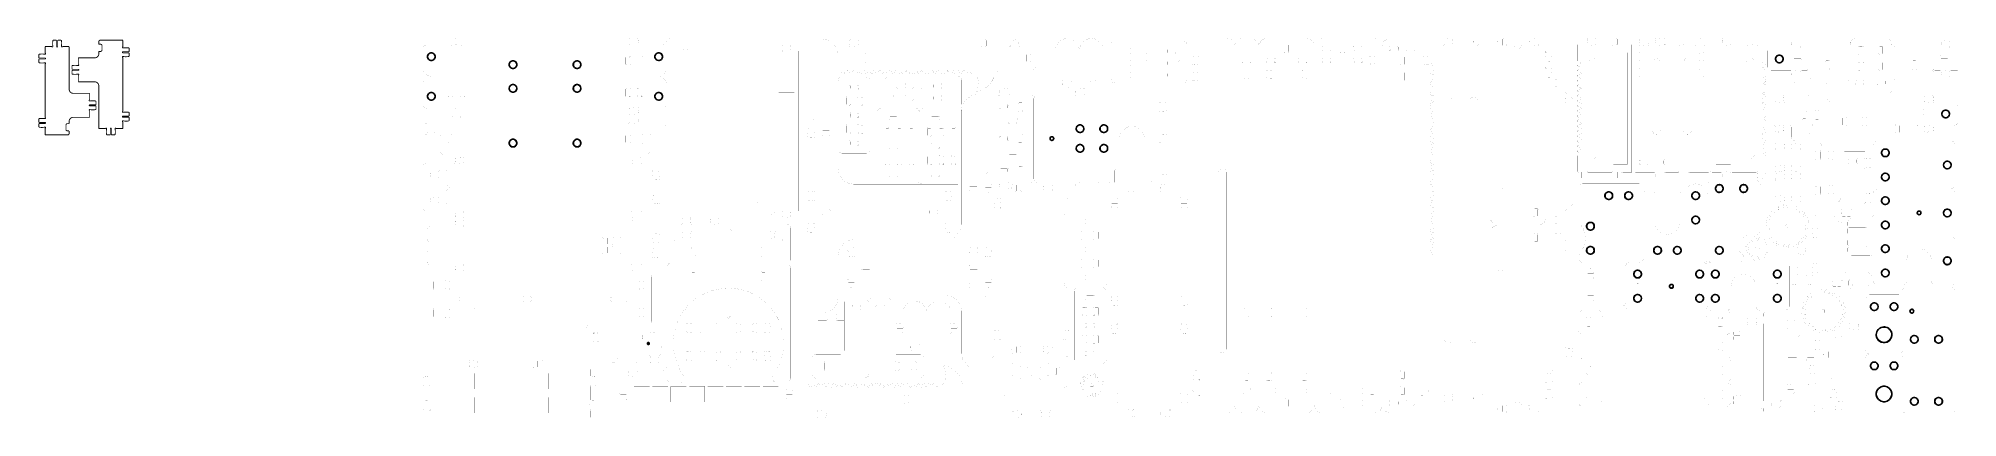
# Model space of a CAD drawing. Extents: x 0.1 to 59.9, y 0.1 to 11.9.
import ezdxf

# ---------------------------------------------------------------- set-up
doc = ezdxf.new("R2010")
doc.units = 0
doc.layers.add('L0D0_0', color=1, linetype='CONTINUOUS')

msp = doc.modelspace()

# ---------------------------------------------------------------- linework, layer by layer
at = {"layer": 'L0D0_0'}
for points, const_width in [([(0.125, 11.44), (0.122, 11.44), (0.112, 11.434), (0.108, 11.423), (0.108, 11.421)], 0.028), ([(0.108, 11.341), (0.108, 11.421)], 0.028), ([(0.304, 11.438), (0.294, 11.44), (0.263, 11.444), (0.214, 11.446), (0.166, 11.445), (0.135, 11.442), (0.125, 11.441)], 0.028), ([(0.514, 11.68), (0.304, 11.68)], 0.028), ([(0.304, 11.68), (0.304, 11.469)], 0.028), ([(0.304, 11.438), (0.307, 11.438), (0.315, 11.443), (0.32, 11.451), (0.32, 11.454), (0.32, 11.457), (0.315, 11.465), (0.307, 11.469), (0.304, 11.469)], 0.028), ([(0.514, 11.68), (0.514, 11.677), (0.519, 11.669), (0.527, 11.664), (0.53, 11.664), (0.533, 11.664), (0.541, 11.669), (0.546, 11.677), (0.546, 11.68)], 0.028), ([(0.543, 11.859), (0.542, 11.849), (0.539, 11.818), (0.538, 11.769), (0.54, 11.721), (0.544, 11.69), (0.546, 11.68)], 0.028), ([(0.563, 11.876), (0.56, 11.876), (0.55, 11.871), (0.544, 11.862), (0.543, 11.859)], 0.028), ([(0.643, 11.876), (0.563, 11.876)], 0.028), ([(0.663, 11.857), (0.663, 11.86), (0.657, 11.87), (0.647, 11.876), (0.643, 11.876)], 0.028), ([(0.663, 11.68), (0.663, 11.857)], 0.028), ([(0.663, 11.68), (0.663, 11.677), (0.667, 11.669), (0.676, 11.664), (0.678, 11.664), (0.681, 11.664), (0.69, 11.669), (0.694, 11.677), (0.694, 11.68)], 0.028), ([(0.714, 11.876), (0.71, 11.876), (0.7, 11.87), (0.694, 11.86), (0.694, 11.857)], 0.028), ([(0.694, 11.68), (0.694, 11.857)], 0.028), ([(0.714, 11.876), (0.794, 11.876)], 0.028), ([(0.814, 11.859), (0.813, 11.862), (0.807, 11.871), (0.796, 11.876), (0.794, 11.876)], 0.028), ([(0.811, 11.68), (0.813, 11.69), (0.817, 11.721), (0.819, 11.769), (0.818, 11.818), (0.815, 11.849), (0.814, 11.859)], 0.028), ([(0.811, 11.68), (0.811, 11.677), (0.816, 11.669), (0.824, 11.664), (0.827, 11.664), (0.83, 11.664), (0.838, 11.669), (0.843, 11.677), (0.843, 11.68)], 0.028), ([(1.053, 11.68), (0.843, 11.68)], 0.028), ([(1.053, 11.68), (1.053, 10.344)], 0.028), ([(1.853, 11.327), (1.865, 11.327), (1.901, 11.336), (1.941, 11.363), (1.968, 11.403), (1.977, 11.439), (1.977, 11.451)], 0.028), ([(2.017, 11.876), (2.01, 11.876), (1.989, 11.865), (1.977, 11.844), (1.977, 11.837)], 0.028), ([(1.977, 11.751), (1.977, 11.837)], 0.028), ([(1.977, 11.751), (2.036, 11.751)], 0.028), ([(1.977, 11.526), (2.036, 11.526)], 0.028), ([(1.977, 11.451), (1.977, 11.526)], 0.028), ([(2.017, 11.876), (2.726, 11.876)], 0.028), ([(2.076, 11.712), (2.076, 11.719), (2.064, 11.74), (2.043, 11.751), (2.036, 11.751)], 0.028), ([(2.036, 11.526), (2.043, 11.526), (2.064, 11.537), (2.076, 11.558), (2.076, 11.565)], 0.028), ([(2.076, 11.565), (2.076, 11.712)], 0.028), ([(2.726, 11.666), (2.723, 11.666), (2.715, 11.661), (2.71, 11.653), (2.71, 11.65), (2.71, 11.647), (2.715, 11.639), (2.723, 11.634), (2.726, 11.634)], 0.028), ([(2.726, 11.518), (2.723, 11.518), (2.715, 11.513), (2.71, 11.505), (2.71, 11.502), (2.71, 11.499), (2.715, 11.491), (2.723, 11.486), (2.726, 11.486)], 0.028), ([(2.726, 11.369), (2.723, 11.369), (2.715, 11.365), (2.71, 11.356), (2.71, 11.354), (2.71, 11.351), (2.715, 11.342), (2.723, 11.338), (2.726, 11.338)], 0.028), ([(2.726, 11.666), (2.726, 11.876)], 0.028), ([(2.905, 11.637), (2.895, 11.639), (2.864, 11.641), (2.816, 11.642), (2.767, 11.64), (2.736, 11.637), (2.726, 11.634)], 0.028), ([(2.726, 11.518), (2.903, 11.518)], 0.028), ([(2.726, 11.486), (2.903, 11.486)], 0.028), ([(2.726, 11.369), (2.736, 11.367), (2.767, 11.364), (2.816, 11.361), (2.864, 11.362), (2.895, 11.365), (2.905, 11.367)], 0.028), ([(2.903, 11.518), (2.906, 11.518), (2.917, 11.523), (2.923, 11.534), (2.923, 11.537)], 0.028), ([(2.923, 11.466), (2.923, 11.47), (2.917, 11.48), (2.906, 11.486), (2.903, 11.486)], 0.028), ([(2.923, 11.618), (2.923, 11.62), (2.918, 11.63), (2.908, 11.637), (2.905, 11.637)], 0.028), ([(2.905, 11.367), (2.908, 11.367), (2.918, 11.373), (2.923, 11.384), (2.923, 11.386)], 0.028), ([(2.923, 11.537), (2.923, 11.618)], 0.028), ([(2.923, 11.466), (2.923, 11.386)], 0.028), ([(12.215, 11.738), (12.203, 11.738), (12.166, 11.728), (12.127, 11.701), (12.1, 11.661), (12.09, 11.625), (12.09, 11.613)], 0.001), ([(12.09, 10.993), (12.09, 11.613)], 0.001), ([(12.954, 11.738), (12.215, 11.738)], 0.001), ([(12.888, 11.363), (12.888, 11.366), (12.878, 11.378), (12.862, 11.377), (12.859, 11.374), (12.857, 11.372), (12.856, 11.356), (12.867, 11.346), (12.871, 11.346)], 0.001), ([(12.954, 11.738), (12.954, 11.734), (12.959, 11.725), (12.971, 11.721), (12.982, 11.725), (12.987, 11.734), (12.987, 11.738)], 0.001), ([(12.99, 11.346), (12.994, 11.346), (13.006, 11.356), (13.005, 11.372), (13.002, 11.374), (13, 11.377), (12.984, 11.378), (12.974, 11.366), (12.974, 11.363)], 0.001), ([(12.985, 11.917), (12.983, 11.902), (12.98, 11.827), (12.985, 11.752), (12.987, 11.738)], 0.001), ([(13.005, 11.934), (13.001, 11.934), (12.991, 11.93), (12.985, 11.92), (12.985, 11.917)], 0.001), ([(13.082, 11.934), (13.005, 11.934)], 0.001), ([(13.102, 11.915), (13.102, 11.918), (13.096, 11.929), (13.085, 11.934), (13.082, 11.934)], 0.001), ([(13.102, 11.738), (13.102, 11.915)], 0.001), ([(13.102, 11.738), (13.102, 11.734), (13.107, 11.725), (13.118, 11.721), (13.13, 11.725), (13.135, 11.734), (13.135, 11.738)], 0.001), ([(13.155, 11.934), (13.151, 11.934), (13.141, 11.929), (13.135, 11.918), (13.135, 11.915)], 0.001), ([(13.135, 11.738), (13.135, 11.915)], 0.001), ([(13.155, 11.934), (13.232, 11.934)], 0.001), ([(13.263, 11.363), (13.263, 11.366), (13.253, 11.378), (13.237, 11.377), (13.234, 11.374), (13.232, 11.372), (13.231, 11.356), (13.242, 11.346), (13.246, 11.346)], 0.001), ([(13.252, 11.917), (13.251, 11.92), (13.245, 11.93), (13.236, 11.934), (13.232, 11.934)], 0.001), ([(13.249, 11.738), (13.252, 11.752), (13.257, 11.827), (13.254, 11.902), (13.252, 11.917)], 0.001), ([(13.249, 11.738), (13.249, 11.734), (13.255, 11.725), (13.266, 11.721), (13.278, 11.725), (13.283, 11.734), (13.283, 11.738)], 0.001), ([(18.484, 11.738), (13.283, 11.738)], 0.001), ([(13.365, 11.346), (13.369, 11.346), (13.381, 11.356), (13.38, 11.372), (13.377, 11.374), (13.375, 11.377), (13.359, 11.378), (13.349, 11.366), (13.349, 11.363)], 0.001), ([(18.418, 11.363), (18.418, 11.366), (18.407, 11.378), (18.392, 11.377), (18.389, 11.374), (18.387, 11.372), (18.386, 11.356), (18.397, 11.346), (18.401, 11.346)], 0.001), ([(18.484, 11.738), (18.484, 11.734), (18.489, 11.725), (18.5, 11.721), (18.512, 11.725), (18.517, 11.734), (18.517, 11.738)], 0.001), ([(18.52, 11.346), (18.524, 11.346), (18.536, 11.356), (18.535, 11.372), (18.532, 11.374), (18.529, 11.377), (18.514, 11.378), (18.503, 11.366), (18.503, 11.363)], 0.001), ([(18.515, 11.917), (18.513, 11.902), (18.509, 11.827), (18.515, 11.752), (18.517, 11.738)], 0.001), ([(18.534, 11.934), (18.531, 11.934), (18.521, 11.93), (18.515, 11.92), (18.515, 11.917)], 0.001), ([(18.612, 11.934), (18.534, 11.934)], 0.001), ([(18.631, 11.915), (18.631, 11.918), (18.626, 11.929), (18.615, 11.934), (18.612, 11.934)], 0.001), ([(18.631, 11.738), (18.631, 11.915)], 0.001), ([(18.631, 11.738), (18.631, 11.735), (18.636, 11.726), (18.645, 11.721), (18.648, 11.721), (18.651, 11.721), (18.66, 11.726), (18.665, 11.735), (18.665, 11.738)], 0.001), ([(18.685, 11.934), (18.681, 11.934), (18.671, 11.929), (18.665, 11.918), (18.665, 11.915)], 0.001), ([(18.665, 11.738), (18.665, 11.915)], 0.001), ([(18.685, 11.934), (18.762, 11.934)], 0.001), ([(18.793, 11.363), (18.793, 11.366), (18.782, 11.378), (18.767, 11.377), (18.764, 11.374), (18.762, 11.372), (18.761, 11.356), (18.772, 11.346), (18.776, 11.346)], 0.001), ([(18.781, 11.917), (18.781, 11.92), (18.775, 11.93), (18.765, 11.934), (18.762, 11.934)], 0.001), ([(18.779, 11.738), (18.781, 11.752), (18.787, 11.827), (18.783, 11.902), (18.781, 11.917)], 0.001), ([(18.779, 11.738), (18.779, 11.735), (18.784, 11.726), (18.793, 11.721), (18.796, 11.721), (18.799, 11.721), (18.808, 11.726), (18.812, 11.735), (18.812, 11.738)], 0.001), ([(19.541, 11.738), (18.812, 11.738)], 0.001), ([(18.895, 11.346), (18.899, 11.346), (18.911, 11.356), (18.91, 11.372), (18.907, 11.374), (18.904, 11.377), (18.889, 11.378), (18.878, 11.366), (18.878, 11.363)], 0.001), ([(19.666, 11.613), (19.666, 11.625), (19.656, 11.661), (19.629, 11.701), (19.589, 11.728), (19.553, 11.738), (19.541, 11.738)], 0.001), ([(19.791, 11.932), (19.778, 11.932), (19.742, 11.922), (19.702, 11.895), (19.675, 11.856), (19.666, 11.819), (19.666, 11.807)], 0.001), ([(19.666, 11.807), (19.666, 6.543)], 0.001), ([(19.791, 11.932), (20.196, 11.932)], 0.001), ([(20.196, 11.58), (20.192, 11.58), (20.18, 11.569), (20.181, 11.554), (20.184, 11.551), (20.186, 11.548), (20.202, 11.547), (20.212, 11.559), (20.212, 11.563)], 0.001), ([(20.196, 11.932), (20.196, 11.58)], 0.001), ([(20.298, 11.563), (20.212, 11.563)], 0.001), ([(20.298, 11.563), (20.298, 11.559), (20.308, 11.547), (20.324, 11.548), (20.327, 11.551), (20.329, 11.554), (20.33, 11.569), (20.319, 11.58), (20.315, 11.58)], 0.001), ([(20.315, 11.932), (22.383, 11.932)], 0.001), ([(20.315, 11.932), (20.315, 11.58)], 0.001), ([(22.383, 11.58), (22.379, 11.58), (22.367, 11.569), (22.368, 11.554), (22.371, 11.551), (22.373, 11.548), (22.389, 11.547), (22.399, 11.559), (22.399, 11.563)], 0.001), ([(22.383, 11.932), (22.383, 11.58)], 0.001), ([(22.485, 11.563), (22.399, 11.563)], 0.001), ([(22.485, 11.563), (22.485, 11.559), (22.495, 11.547), (22.511, 11.548), (22.514, 11.551), (22.516, 11.554), (22.517, 11.569), (22.506, 11.58), (22.502, 11.58)], 0.001), ([(22.502, 11.932), (22.907, 11.932)], 0.001), ([(22.502, 11.932), (22.502, 11.58)], 0.001), ([(23.032, 11.807), (23.032, 11.819), (23.022, 11.856), (22.995, 11.895), (22.955, 11.922), (22.919, 11.932), (22.907, 11.932)], 0.001), ([(23.032, 11.807), (23.032, 6.543)], 0.001), ([(23.242, 11.544), (23.032, 11.544)], 0.001), ([(23.242, 11.544), (23.242, 11.541), (23.248, 11.532), (23.259, 11.527), (23.271, 11.532), (23.276, 11.541), (23.276, 11.544)], 0.001), ([(23.273, 11.724), (23.271, 11.709), (23.268, 11.634), (23.273, 11.559), (23.276, 11.544)], 0.001), ([(23.293, 11.741), (23.29, 11.741), (23.28, 11.736), (23.274, 11.726), (23.273, 11.724)], 0.001), ([(23.37, 11.741), (23.293, 11.741)], 0.001), ([(23.39, 11.721), (23.39, 11.725), (23.384, 11.735), (23.374, 11.741), (23.37, 11.741)], 0.001), ([(23.39, 11.544), (23.39, 11.721)], 0.001), ([(23.39, 11.544), (23.39, 11.541), (23.395, 11.532), (23.407, 11.527), (23.418, 11.532), (23.424, 11.541), (23.424, 11.544)], 0.001), ([(23.443, 11.741), (23.44, 11.741), (23.429, 11.735), (23.424, 11.725), (23.424, 11.721)], 0.001), ([(23.424, 11.544), (23.424, 11.721)], 0.001), ([(23.443, 11.741), (23.521, 11.741)], 0.001), ([(23.54, 11.724), (23.54, 11.726), (23.534, 11.736), (23.524, 11.741), (23.521, 11.741)], 0.001), ([(23.538, 11.544), (23.54, 11.559), (23.546, 11.634), (23.542, 11.709), (23.54, 11.724)], 0.001), ([(23.538, 11.544), (23.538, 11.541), (23.543, 11.532), (23.554, 11.527), (23.566, 11.532), (23.571, 11.541), (23.571, 11.544)], 0.001), ([(23.782, 11.544), (23.571, 11.544)], 0.001), ([(23.782, 6.543), (23.782, 11.544)], 0.001), ([(24.067, 11.911), (24.067, 9.488)], 0.001), ([(24.067, 11.911), (24.514, 11.911)], 0.001), ([(25.014, 11.411), (25.014, 11.436), (25.004, 11.512), (24.975, 11.606), (24.929, 11.691), (24.868, 11.765), (24.794, 11.826), (24.709, 11.872), (24.615, 11.901), (24.539, 11.911), (24.514, 11.911)], 0.001), ([(25.014, 7.884), (25.014, 11.411)], 0.001), ([(25.079, 10.826), (25.079, 11.696)], 0.001), ([(25.079, 11.696), (25.352, 11.696)], 0.001), ([(25.386, 11.696), (25.386, 11.693), (25.381, 11.684), (25.369, 11.68), (25.358, 11.684), (25.352, 11.693), (25.352, 11.696)], 0.001), ([(25.386, 11.696), (25.384, 11.711), (25.378, 11.786), (25.381, 11.861), (25.383, 11.876)], 0.001), ([(25.383, 11.876), (25.384, 11.879), (25.39, 11.888), (25.4, 11.893), (25.403, 11.893)], 0.001), ([(25.48, 11.893), (25.403, 11.893)], 0.001), ([(25.48, 11.893), (25.484, 11.893), (25.494, 11.887), (25.5, 11.877), (25.5, 11.873)], 0.001), ([(25.5, 11.696), (25.5, 11.873)], 0.001), ([(25.534, 11.696), (25.534, 11.693), (25.528, 11.684), (25.517, 11.68), (25.505, 11.684), (25.5, 11.693), (25.5, 11.696)], 0.001), ([(25.534, 11.873), (25.534, 11.877), (25.539, 11.887), (25.55, 11.893), (25.553, 11.893)], 0.001), ([(25.534, 11.696), (25.534, 11.873)], 0.001), ([(25.553, 11.893), (25.631, 11.893)], 0.001), ([(25.631, 11.893), (25.634, 11.893), (25.644, 11.888), (25.65, 11.879), (25.65, 11.876)], 0.001), ([(25.65, 11.876), (25.652, 11.861), (25.656, 11.786), (25.65, 11.711), (25.648, 11.696)], 0.001), ([(25.681, 11.696), (25.681, 11.693), (25.676, 11.684), (25.665, 11.68), (25.653, 11.684), (25.648, 11.693), (25.648, 11.696)], 0.001), ([(25.681, 11.696), (29.47, 11.696)], 0.001), ([(25.895, 11.427), (25.891, 11.427), (25.879, 11.437), (25.88, 11.453), (25.883, 11.455), (25.886, 11.458), (25.901, 11.459), (25.912, 11.447), (25.912, 11.443)], 0.001), ([(25.895, 11.427), (25.895, 11.216)], 0.001), ([(25.912, 11.443), (25.997, 11.443)], 0.001), ([(25.997, 11.443), (25.997, 11.447), (26.007, 11.459), (26.023, 11.458), (26.026, 11.455), (26.028, 11.453), (26.029, 11.437), (26.018, 11.427), (26.014, 11.427)], 0.001), ([(26.014, 11.427), (26.014, 11.216)], 0.001), ([(29.137, 11.427), (29.134, 11.427), (29.122, 11.437), (29.123, 11.453), (29.126, 11.455), (29.128, 11.458), (29.144, 11.459), (29.154, 11.447), (29.154, 11.443)], 0.001), ([(29.137, 11.427), (29.137, 11.216)], 0.001), ([(29.154, 11.443), (29.24, 11.443)], 0.001), ([(29.24, 11.443), (29.24, 11.447), (29.25, 11.459), (29.266, 11.458), (29.268, 11.455), (29.271, 11.453), (29.272, 11.437), (29.26, 11.427), (29.257, 11.427)], 0.001), ([(29.257, 11.427), (29.257, 11.216)], 0.001), ([(29.504, 11.696), (29.504, 11.693), (29.498, 11.684), (29.487, 11.68), (29.475, 11.684), (29.47, 11.693), (29.47, 11.696)], 0.001), ([(29.504, 11.696), (29.501, 11.711), (29.496, 11.786), (29.499, 11.861), (29.501, 11.876)], 0.001), ([(29.501, 11.876), (29.501, 11.879), (29.508, 11.888), (29.517, 11.893), (29.521, 11.893)], 0.001), ([(29.598, 11.893), (29.521, 11.893)], 0.001), ([(29.598, 11.893), (29.602, 11.893), (29.612, 11.887), (29.618, 11.877), (29.618, 11.873)], 0.001), ([(29.618, 11.696), (29.618, 11.873)], 0.001), ([(29.651, 11.696), (29.651, 11.693), (29.646, 11.684), (29.635, 11.68), (29.623, 11.684), (29.618, 11.693), (29.618, 11.696)], 0.001), ([(29.651, 11.873), (29.651, 11.877), (29.657, 11.887), (29.667, 11.893), (29.671, 11.893)], 0.001), ([(29.651, 11.696), (29.651, 11.873)], 0.001), ([(29.671, 11.893), (29.748, 11.893)], 0.001), ([(29.748, 11.893), (29.752, 11.893), (29.761, 11.888), (29.768, 11.879), (29.768, 11.876)], 0.001), ([(29.768, 11.876), (29.77, 11.861), (29.773, 11.786), (29.768, 11.711), (29.765, 11.696)], 0.001), ([(29.799, 11.696), (29.799, 11.693), (29.794, 11.684), (29.782, 11.68), (29.771, 11.684), (29.765, 11.693), (29.765, 11.696)], 0.001), ([(29.799, 11.696), (30.345, 11.696)], 0.001), ([(30.379, 11.696), (30.379, 11.693), (30.373, 11.684), (30.362, 11.68), (30.35, 11.684), (30.345, 11.693), (30.345, 11.696)], 0.001), ([(30.379, 11.696), (30.376, 11.711), (30.371, 11.786), (30.374, 11.861), (30.376, 11.876)], 0.001), ([(30.376, 11.876), (30.376, 11.879), (30.383, 11.888), (30.392, 11.893), (30.396, 11.893)], 0.001), ([(30.473, 11.893), (30.396, 11.893)], 0.001), ([(30.473, 11.893), (30.477, 11.893), (30.487, 11.887), (30.493, 11.877), (30.493, 11.873)], 0.001), ([(30.493, 11.696), (30.493, 11.873)], 0.001), ([(30.526, 11.696), (30.526, 11.693), (30.521, 11.684), (30.51, 11.68), (30.498, 11.684), (30.493, 11.693), (30.493, 11.696)], 0.001), ([(30.526, 11.873), (30.526, 11.877), (30.532, 11.887), (30.542, 11.893), (30.546, 11.893)], 0.001), ([(30.526, 11.696), (30.526, 11.873)], 0.001), ([(30.546, 11.893), (30.623, 11.893)], 0.001), ([(30.623, 11.893), (30.627, 11.893), (30.636, 11.888), (30.643, 11.879), (30.643, 11.876)], 0.001), ([(30.643, 11.876), (30.645, 11.861), (30.648, 11.786), (30.643, 11.711), (30.64, 11.696)], 0.001), ([(30.674, 11.696), (30.674, 11.693), (30.669, 11.684), (30.657, 11.68), (30.646, 11.684), (30.64, 11.693), (30.64, 11.696)], 0.001), ([(30.674, 11.696), (31.26, 11.696)], 0.001), ([(30.887, 11.427), (30.884, 11.427), (30.872, 11.437), (30.873, 11.453), (30.876, 11.455), (30.878, 11.458), (30.894, 11.459), (30.904, 11.447), (30.904, 11.443)], 0.001), ([(30.887, 11.427), (30.887, 11.216)], 0.001), ([(30.904, 11.443), (30.99, 11.443)], 0.001), ([(30.99, 11.443), (30.99, 11.447), (31, 11.459), (31.016, 11.458), (31.018, 11.455), (31.021, 11.453), (31.022, 11.437), (31.01, 11.427), (31.007, 11.427)], 0.001), ([(31.007, 11.427), (31.007, 11.216)], 0.001), ([(31.26, 11.196), (31.26, 11.696)], 0.001), ([(32.533, 11.589), (32.53, 11.624), (32.494, 11.725), (32.412, 11.834), (32.296, 11.907), (32.192, 11.933), (32.158, 11.933), (32.123, 11.933), (32.019, 11.907), (31.903, 11.834), (31.821, 11.725), (31.786, 11.624), (31.783, 11.589)], 0.001), ([(31.783, 11.257), (31.783, 11.589)], 0.001), ([(32.533, 11.589), (32.536, 11.624), (32.571, 11.725), (32.653, 11.834), (32.769, 11.907), (32.873, 11.933), (32.908, 11.933), (32.942, 11.933), (33.046, 11.907), (33.162, 11.834), (33.244, 11.725), (33.28, 11.624), (33.283, 11.589)], 0.001), ([(32.533, 10.595), (32.533, 11.589)], 0.001), ([(33.283, 11.257), (33.283, 11.589)], 0.001), ([(33.649, 11.853), (33.637, 11.853), (33.6, 11.844), (33.561, 11.817), (33.534, 11.777), (33.524, 11.741), (33.524, 11.728)], 0.001), ([(33.524, 11.728), (33.524, 10.666)], 0.001), ([(35.774, 11.853), (33.649, 11.853)], 0.001), ([(33.794, 11.476), (33.794, 11.479), (33.783, 11.491), (33.768, 11.49), (33.765, 11.487), (33.762, 11.485), (33.762, 11.469), (33.773, 11.459), (33.777, 11.459)], 0.001), ([(33.777, 11.248), (33.777, 11.459)], 0.001), ([(33.879, 11.476), (33.794, 11.476)], 0.001), ([(33.896, 11.459), (33.9, 11.459), (33.912, 11.469), (33.911, 11.485), (33.908, 11.487), (33.905, 11.49), (33.89, 11.491), (33.879, 11.479), (33.879, 11.476)], 0.001), ([(33.896, 11.248), (33.896, 11.459)], 0.001), ([(34.169, 11.601), (34.169, 11.604), (34.158, 11.616), (34.143, 11.615), (34.14, 11.612), (34.138, 11.61), (34.137, 11.594), (34.148, 11.584), (34.152, 11.584)], 0.001), ([(34.152, 11.498), (34.148, 11.498), (34.137, 11.488), (34.138, 11.472), (34.14, 11.47), (34.143, 11.467), (34.158, 11.466), (34.169, 11.478), (34.169, 11.481)], 0.001), ([(34.152, 11.498), (34.152, 11.584)], 0.001), ([(34.169, 11.601), (34.379, 11.601)], 0.001), ([(34.169, 11.481), (34.379, 11.481)], 0.001), ([(34.396, 11.584), (34.4, 11.584), (34.412, 11.594), (34.411, 11.61), (34.408, 11.612), (34.405, 11.615), (34.39, 11.616), (34.379, 11.604), (34.379, 11.601)], 0.001), ([(34.379, 11.481), (34.379, 11.478), (34.39, 11.466), (34.405, 11.467), (34.408, 11.47), (34.411, 11.472), (34.412, 11.488), (34.4, 11.498), (34.396, 11.498)], 0.001), ([(34.396, 11.498), (34.396, 11.584)], 0.001), ([(34.669, 11.476), (34.669, 11.479), (34.658, 11.491), (34.643, 11.49), (34.64, 11.487), (34.638, 11.485), (34.637, 11.469), (34.648, 11.459), (34.652, 11.459)], 0.001), ([(34.652, 11.248), (34.652, 11.459)], 0.001), ([(34.754, 11.476), (34.669, 11.476)], 0.001), ([(34.771, 11.459), (34.775, 11.459), (34.787, 11.469), (34.786, 11.485), (34.783, 11.487), (34.78, 11.49), (34.765, 11.491), (34.754, 11.479), (34.754, 11.476)], 0.001), ([(34.771, 11.248), (34.771, 11.459)], 0.001), ([(35.044, 11.601), (35.044, 11.604), (35.033, 11.616), (35.018, 11.615), (35.015, 11.612), (35.013, 11.61), (35.012, 11.594), (35.023, 11.584), (35.027, 11.584)], 0.001), ([(35.027, 11.498), (35.023, 11.498), (35.012, 11.488), (35.013, 11.472), (35.015, 11.47), (35.018, 11.467), (35.033, 11.466), (35.044, 11.478), (35.044, 11.481)], 0.001), ([(35.027, 11.498), (35.027, 11.584)], 0.001), ([(35.044, 11.601), (35.254, 11.601)], 0.001), ([(35.044, 11.481), (35.254, 11.481)], 0.001), ([(35.271, 11.584), (35.275, 11.584), (35.287, 11.594), (35.286, 11.61), (35.283, 11.612), (35.28, 11.615), (35.265, 11.616), (35.254, 11.604), (35.254, 11.601)], 0.001), ([(35.254, 11.481), (35.254, 11.478), (35.265, 11.466), (35.28, 11.467), (35.283, 11.47), (35.286, 11.472), (35.287, 11.488), (35.275, 11.498), (35.271, 11.498)], 0.001), ([(35.271, 11.498), (35.271, 11.584)], 0.001), ([(35.544, 11.476), (35.544, 11.479), (35.533, 11.491), (35.518, 11.49), (35.515, 11.487), (35.513, 11.485), (35.512, 11.469), (35.523, 11.459), (35.527, 11.459)], 0.001), ([(35.527, 11.248), (35.527, 11.459)], 0.001), ([(35.629, 11.476), (35.544, 11.476)], 0.001), ([(35.646, 11.459), (35.65, 11.459), (35.662, 11.469), (35.661, 11.485), (35.658, 11.487), (35.655, 11.49), (35.64, 11.491), (35.629, 11.479), (35.629, 11.476)], 0.001), ([(35.646, 11.248), (35.646, 11.459)], 0.001), ([(35.899, 11.728), (35.899, 11.741), (35.889, 11.777), (35.862, 11.817), (35.823, 11.844), (35.786, 11.853), (35.774, 11.853)], 0.001), ([(35.899, 11.728), (35.899, 10.666)], 0.001), ([(36.083, 11.378), (36.081, 11.378), (36.071, 11.371), (36.066, 11.362), (36.066, 11.358)], 0.001), ([(36.263, 11.375), (36.248, 11.378), (36.173, 11.383), (36.098, 11.38), (36.083, 11.378)], 0.001), ([(37.124, 11.932), (36.263, 11.932)], 0.001), ([(36.263, 11.409), (36.263, 11.932)], 0.001), ([(36.263, 11.375), (36.266, 11.375), (36.276, 11.381), (36.28, 11.392), (36.276, 11.404), (36.266, 11.409), (36.263, 11.409)], 0.001), ([(37.374, 11.682), (37.374, 11.694), (37.369, 11.731), (37.355, 11.778), (37.332, 11.821), (37.31, 11.85), (37.301, 11.859), (37.292, 11.868), (37.263, 11.89), (37.22, 11.913), (37.173, 11.927), (37.136, 11.932), (37.124, 11.932)], 0.001), ([(37.624, 11.932), (37.6, 11.932), (37.527, 11.912), (37.447, 11.859), (37.394, 11.779), (37.374, 11.706), (37.374, 11.682)], 0.001), ([(37.374, 11.682), (37.374, 0.492)], 0.001), ([(37.624, 11.932), (37.874, 11.932)], 0.001), ([(38.124, 11.682), (38.124, 11.706), (38.105, 11.779), (38.051, 11.859), (37.972, 11.912), (37.899, 11.932), (37.874, 11.932)], 0.001), ([(38.374, 11.932), (38.35, 11.932), (38.277, 11.912), (38.197, 11.859), (38.144, 11.779), (38.124, 11.706), (38.124, 11.682)], 0.001), ([(38.124, 11.682), (38.124, 0.492)], 0.001), ([(38.374, 11.932), (39.611, 11.932)], 0.001), ([(38.95, 11.742), (38.95, 11.745), (38.939, 11.757), (38.924, 11.756), (38.921, 11.753), (38.918, 11.751), (38.917, 11.735), (38.929, 11.725), (38.933, 11.725)], 0.001), ([(38.933, 11.514), (38.929, 11.514), (38.917, 11.504), (38.918, 11.488), (38.921, 11.486), (38.924, 11.483), (38.939, 11.482), (38.95, 11.494), (38.95, 11.497)], 0.001), ([(38.933, 11.514), (38.933, 11.725)], 0.001), ([(39.035, 11.742), (38.95, 11.742)], 0.001), ([(39.035, 11.497), (38.95, 11.497)], 0.001), ([(39.052, 11.725), (39.056, 11.725), (39.067, 11.735), (39.066, 11.751), (39.064, 11.753), (39.061, 11.756), (39.046, 11.757), (39.035, 11.745), (39.035, 11.742)], 0.001), ([(39.035, 11.497), (39.035, 11.494), (39.046, 11.482), (39.061, 11.483), (39.064, 11.486), (39.066, 11.488), (39.067, 11.504), (39.056, 11.514), (39.052, 11.514)], 0.001), ([(39.052, 11.514), (39.052, 11.725)], 0.001), ([(39.861, 11.682), (39.861, 11.706), (39.841, 11.779), (39.787, 11.859), (39.708, 11.912), (39.635, 11.932), (39.611, 11.932)], 0.001), ([(40.111, 11.932), (40.086, 11.932), (40.013, 11.912), (39.934, 11.859), (39.88, 11.779), (39.861, 11.706), (39.861, 11.682)], 0.001), ([(39.861, 0.492), (39.861, 11.682)], 0.001), ([(40.13, 11.679), (40.13, 11.683), (40.12, 11.695), (40.104, 11.694), (40.102, 11.691), (40.099, 11.688), (40.098, 11.673), (40.11, 11.662), (40.114, 11.662)], 0.001), ([(40.114, 11.577), (40.11, 11.577), (40.098, 11.566), (40.099, 11.551), (40.102, 11.548), (40.104, 11.546), (40.12, 11.545), (40.13, 11.556), (40.13, 11.56)], 0.001), ([(41.722, 11.932), (40.111, 11.932)], 0.001), ([(40.114, 11.577), (40.114, 11.662)], 0.001), ([(40.13, 11.679), (40.341, 11.679)], 0.001), ([(40.13, 11.56), (40.341, 11.56)], 0.001), ([(40.358, 11.662), (40.361, 11.662), (40.373, 11.673), (40.372, 11.688), (40.369, 11.691), (40.367, 11.694), (40.351, 11.695), (40.341, 11.683), (40.341, 11.679)], 0.001), ([(40.341, 11.56), (40.341, 11.556), (40.351, 11.545), (40.367, 11.546), (40.369, 11.548), (40.372, 11.551), (40.373, 11.566), (40.361, 11.577), (40.358, 11.577)], 0.001), ([(40.358, 11.577), (40.358, 11.662)], 0.001), ([(40.686, 11.742), (40.686, 11.745), (40.676, 11.757), (40.66, 11.756), (40.657, 11.753), (40.655, 11.751), (40.654, 11.735), (40.665, 11.725), (40.669, 11.725)], 0.001), ([(40.669, 11.514), (40.665, 11.514), (40.654, 11.504), (40.655, 11.488), (40.657, 11.486), (40.66, 11.483), (40.676, 11.482), (40.686, 11.494), (40.686, 11.497)], 0.001), ([(40.669, 11.514), (40.669, 11.725)], 0.001), ([(40.772, 11.742), (40.686, 11.742)], 0.001), ([(40.772, 11.497), (40.686, 11.497)], 0.001), ([(40.788, 11.725), (40.792, 11.725), (40.804, 11.735), (40.803, 11.751), (40.8, 11.753), (40.797, 11.756), (40.782, 11.757), (40.772, 11.745), (40.772, 11.742)], 0.001), ([(40.772, 11.497), (40.772, 11.494), (40.782, 11.482), (40.797, 11.483), (40.8, 11.486), (40.803, 11.488), (40.804, 11.504), (40.792, 11.514), (40.788, 11.514)], 0.001), ([(40.788, 11.514), (40.788, 11.725)], 0.001), ([(41.117, 11.679), (41.117, 11.683), (41.106, 11.695), (41.091, 11.694), (41.088, 11.691), (41.085, 11.688), (41.084, 11.673), (41.096, 11.662), (41.1, 11.662)], 0.001), ([(41.1, 11.577), (41.096, 11.577), (41.084, 11.566), (41.085, 11.551), (41.088, 11.548), (41.091, 11.546), (41.106, 11.545), (41.117, 11.556), (41.117, 11.56)], 0.001), ([(41.1, 11.577), (41.1, 11.662)], 0.001), ([(41.117, 11.679), (41.327, 11.679)], 0.001), ([(41.117, 11.56), (41.327, 11.56)], 0.001), ([(41.344, 11.662), (41.348, 11.662), (41.359, 11.673), (41.358, 11.688), (41.356, 11.691), (41.353, 11.694), (41.338, 11.695), (41.327, 11.683), (41.327, 11.679)], 0.001), ([(41.327, 11.56), (41.327, 11.556), (41.338, 11.545), (41.353, 11.546), (41.356, 11.548), (41.358, 11.551), (41.359, 11.566), (41.348, 11.577), (41.344, 11.577)], 0.001), ([(41.344, 11.577), (41.344, 11.662)], 0.001), ([(41.617, 11.367), (41.617, 11.37), (41.606, 11.382), (41.591, 11.381), (41.588, 11.378), (41.585, 11.376), (41.584, 11.36), (41.596, 11.35), (41.6, 11.35)], 0.001), ([(41.702, 11.367), (41.617, 11.367)], 0.001), ([(41.719, 11.35), (41.723, 11.35), (41.734, 11.36), (41.733, 11.376), (41.731, 11.378), (41.728, 11.381), (41.713, 11.382), (41.702, 11.37), (41.702, 11.367)], 0.001), ([(41.972, 11.682), (41.972, 11.706), (41.952, 11.779), (41.899, 11.859), (41.819, 11.912), (41.746, 11.932), (41.722, 11.932)], 0.001), ([(42.222, 11.932), (42.198, 11.932), (42.125, 11.912), (42.045, 11.859), (41.992, 11.779), (41.972, 11.706), (41.972, 11.682)], 0.001), ([(41.972, 11.682), (41.972, 0.492)], 0.001), ([(42.242, 11.679), (42.242, 11.683), (42.231, 11.695), (42.216, 11.694), (42.213, 11.691), (42.21, 11.688), (42.209, 11.673), (42.221, 11.662), (42.225, 11.662)], 0.001), ([(42.225, 11.577), (42.221, 11.577), (42.209, 11.566), (42.21, 11.551), (42.213, 11.548), (42.216, 11.546), (42.231, 11.545), (42.242, 11.556), (42.242, 11.56)], 0.001), ([(42.222, 11.932), (43.222, 11.932)], 0.001), ([(42.225, 11.662), (42.225, 11.577)], 0.001), ([(42.242, 11.679), (42.452, 11.679)], 0.001), ([(42.242, 11.56), (42.452, 11.56)], 0.001), ([(42.469, 11.662), (42.473, 11.662), (42.484, 11.673), (42.483, 11.688), (42.481, 11.691), (42.478, 11.694), (42.463, 11.695), (42.452, 11.683), (42.452, 11.679)], 0.001), ([(42.452, 11.56), (42.452, 11.556), (42.463, 11.545), (42.478, 11.546), (42.481, 11.548), (42.483, 11.551), (42.484, 11.566), (42.473, 11.577), (42.469, 11.577)], 0.001), ([(42.469, 11.662), (42.469, 11.577)], 0.001), ([(42.554, 11.367), (42.554, 11.37), (42.544, 11.382), (42.528, 11.381), (42.526, 11.378), (42.523, 11.376), (42.522, 11.36), (42.533, 11.35), (42.537, 11.35)], 0.001), ([(42.64, 11.367), (42.554, 11.367)], 0.001), ([(42.656, 11.35), (42.66, 11.35), (42.672, 11.36), (42.671, 11.376), (42.668, 11.378), (42.666, 11.381), (42.65, 11.382), (42.64, 11.37), (42.64, 11.367)], 0.001), ([(42.742, 11.679), (42.742, 11.683), (42.731, 11.695), (42.716, 11.694), (42.713, 11.691), (42.71, 11.688), (42.709, 11.673), (42.721, 11.662), (42.725, 11.662)], 0.001), ([(42.725, 11.577), (42.721, 11.577), (42.709, 11.566), (42.71, 11.551), (42.713, 11.548), (42.716, 11.546), (42.731, 11.545), (42.742, 11.556), (42.742, 11.56)], 0.001), ([(42.725, 11.662), (42.725, 11.577)], 0.001), ([(42.742, 11.679), (42.952, 11.679)], 0.001), ([(42.742, 11.56), (42.952, 11.56)], 0.001), ([(42.969, 11.662), (42.973, 11.662), (42.984, 11.673), (42.983, 11.688), (42.981, 11.691), (42.978, 11.694), (42.963, 11.695), (42.952, 11.683), (42.952, 11.679)], 0.001), ([(42.952, 11.56), (42.952, 11.556), (42.963, 11.545), (42.978, 11.546), (42.981, 11.548), (42.983, 11.551), (42.984, 11.566), (42.973, 11.577), (42.969, 11.577)], 0.001), ([(42.969, 11.662), (42.969, 11.577)], 0.001), ([(43.222, 11.409), (43.219, 11.409), (43.209, 11.404), (43.205, 11.392), (43.209, 11.381), (43.219, 11.375), (43.222, 11.375)], 0.001), ([(43.222, 11.932), (43.222, 11.409)], 0.001), ([(43.402, 11.378), (43.387, 11.38), (43.312, 11.383), (43.237, 11.378), (43.222, 11.375)], 0.001), ([(43.419, 11.358), (43.419, 11.362), (43.414, 11.371), (43.404, 11.378), (43.402, 11.378)], 0.001), ([(43.458, 11.182), (43.458, 11.736)], 0.001), ([(43.458, 11.736), (43.87, 11.736)], 0.001), ([(43.903, 11.736), (43.903, 11.733), (43.898, 11.724), (43.886, 11.719), (43.875, 11.724), (43.87, 11.733), (43.87, 11.736)], 0.001), ([(43.903, 11.736), (43.901, 11.751), (43.895, 11.826), (43.899, 11.901), (43.901, 11.916)], 0.001), ([(43.901, 11.916), (43.901, 11.918), (43.907, 11.928), (43.917, 11.933), (43.92, 11.933)], 0.001), ([(43.999, 11.933), (43.92, 11.933)], 0.001), ([(43.999, 11.933), (44.003, 11.933), (44.013, 11.927), (44.019, 11.917), (44.019, 11.913)], 0.001), ([(44.019, 11.736), (44.019, 11.913)], 0.001), ([(44.052, 11.736), (44.052, 11.733), (44.047, 11.724), (44.036, 11.719), (44.024, 11.724), (44.019, 11.733), (44.019, 11.736)], 0.001), ([(44.052, 11.913), (44.052, 11.917), (44.058, 11.927), (44.068, 11.933), (44.072, 11.933)], 0.001), ([(44.052, 11.736), (44.052, 11.913)], 0.001), ([(44.072, 11.933), (44.151, 11.933)], 0.001), ([(44.151, 11.933), (44.154, 11.933), (44.164, 11.928), (44.17, 11.918), (44.17, 11.916)], 0.001), ([(44.17, 11.916), (44.172, 11.901), (44.176, 11.826), (44.17, 11.751), (44.168, 11.736)], 0.001), ([(44.201, 11.736), (44.201, 11.733), (44.196, 11.724), (44.185, 11.719), (44.173, 11.724), (44.168, 11.733), (44.168, 11.736)], 0.001), ([(44.201, 11.736), (44.553, 11.736)], 0.001), ([(44.553, 0.796), (44.553, 11.736)], 0.001), ([(44.78, 11.736), (44.553, 11.736)], 0.001), ([(44.78, 11.736), (44.78, 11.733), (44.785, 11.724), (44.797, 11.719), (44.808, 11.724), (44.814, 11.733), (44.814, 11.736)], 0.001), ([(44.811, 11.916), (44.809, 11.901), (44.806, 11.826), (44.811, 11.751), (44.814, 11.736)], 0.001), ([(44.831, 11.933), (44.827, 11.933), (44.818, 11.928), (44.812, 11.918), (44.811, 11.916)], 0.001), ([(44.91, 11.933), (44.831, 11.933)], 0.001), ([(44.929, 11.913), (44.929, 11.917), (44.924, 11.927), (44.913, 11.933), (44.91, 11.933)], 0.001), ([(44.929, 11.736), (44.929, 11.913)], 0.001), ([(44.929, 11.736), (44.929, 11.733), (44.935, 11.724), (44.946, 11.719), (44.958, 11.724), (44.963, 11.733), (44.963, 11.736)], 0.001), ([(44.983, 11.933), (44.979, 11.933), (44.969, 11.927), (44.963, 11.917), (44.963, 11.913)], 0.001), ([(44.963, 11.736), (44.963, 11.913)], 0.001), ([(44.983, 11.933), (45.061, 11.933)], 0.001), ([(45.081, 11.916), (45.081, 11.918), (45.074, 11.928), (45.065, 11.933), (45.061, 11.933)], 0.001), ([(45.079, 11.736), (45.081, 11.751), (45.086, 11.826), (45.083, 11.901), (45.081, 11.916)], 0.001), ([(45.079, 11.736), (45.079, 11.733), (45.084, 11.724), (45.095, 11.719), (45.107, 11.724), (45.112, 11.733), (45.112, 11.736)], 0.001), ([(45.339, 11.736), (45.112, 11.736)], 0.001), ([(45.339, 0.796), (45.339, 11.736)], 0.001), ([(45.339, 11.736), (45.55, 11.736)], 0.001), ([(45.583, 11.736), (45.583, 11.733), (45.578, 11.724), (45.566, 11.719), (45.555, 11.724), (45.55, 11.733), (45.55, 11.736)], 0.001), ([(45.583, 11.736), (45.581, 11.751), (45.575, 11.826), (45.579, 11.901), (45.581, 11.916)], 0.001), ([(45.581, 11.916), (45.581, 11.918), (45.587, 11.928), (45.597, 11.933), (45.6, 11.933)], 0.001), ([(45.678, 11.933), (45.6, 11.933)], 0.001), ([(45.678, 11.933), (45.681, 11.933), (45.692, 11.927), (45.697, 11.917), (45.697, 11.913)], 0.001), ([(45.697, 11.736), (45.697, 11.913)], 0.001), ([(45.731, 11.736), (45.731, 11.733), (45.726, 11.724), (45.714, 11.719), (45.703, 11.724), (45.697, 11.733), (45.697, 11.736)], 0.001), ([(45.731, 11.913), (45.731, 11.917), (45.737, 11.927), (45.747, 11.933), (45.75, 11.933)], 0.001), ([(45.731, 11.736), (45.731, 11.913)], 0.001), ([(45.75, 11.933), (45.828, 11.933)], 0.001), ([(45.828, 11.933), (45.831, 11.933), (45.841, 11.928), (45.847, 11.918), (45.848, 11.916)], 0.001), ([(45.848, 11.916), (45.849, 11.901), (45.853, 11.826), (45.847, 11.751), (45.845, 11.736)], 0.001), ([(45.878, 11.736), (45.878, 11.733), (45.873, 11.724), (45.862, 11.719), (45.85, 11.724), (45.845, 11.733), (45.845, 11.736)], 0.001), ([(45.878, 11.736), (46.085, 11.736)], 0.001), ([(46.329, 11.736), (46.329, 11.724), (46.32, 11.689), (46.294, 11.65), (46.255, 11.624), (46.219, 11.614), (46.207, 11.614), (46.195, 11.614), (46.16, 11.624), (46.121, 11.65), (46.095, 11.689), (46.085, 11.724), (46.085, 11.736)], 0.001), ([(46.329, 11.736), (46.536, 11.736)], 0.001), ([(46.57, 11.736), (46.57, 11.733), (46.564, 11.724), (46.553, 11.719), (46.541, 11.724), (46.536, 11.733), (46.536, 11.736)], 0.001), ([(46.57, 11.736), (46.567, 11.751), (46.562, 11.826), (46.565, 11.901), (46.567, 11.916)], 0.001), ([(46.567, 11.916), (46.567, 11.918), (46.574, 11.928), (46.583, 11.933), (46.587, 11.933)], 0.001), ([(46.664, 11.933), (46.587, 11.933)], 0.001), ([(46.664, 11.933), (46.668, 11.933), (46.678, 11.927), (46.684, 11.917), (46.684, 11.913)], 0.001), ([(46.684, 11.736), (46.684, 11.913)], 0.001), ([(46.717, 11.736), (46.717, 11.733), (46.712, 11.724), (46.7, 11.719), (46.689, 11.724), (46.684, 11.733), (46.684, 11.736)], 0.001), ([(46.717, 11.913), (46.717, 11.917), (46.723, 11.927), (46.733, 11.933), (46.737, 11.933)], 0.001), ([(46.717, 11.736), (46.717, 11.913)], 0.001), ([(46.737, 11.933), (46.814, 11.933)], 0.001), ([(46.814, 11.933), (46.818, 11.933), (46.827, 11.928), (46.834, 11.918), (46.834, 11.916)], 0.001), ([(46.834, 11.916), (46.836, 11.901), (46.839, 11.826), (46.834, 11.751), (46.831, 11.736)], 0.001), ([(46.865, 11.736), (46.865, 11.733), (46.86, 11.724), (46.848, 11.719), (46.837, 11.724), (46.831, 11.733), (46.831, 11.736)], 0.001), ([(46.865, 11.736), (47.075, 11.736)], 0.001), ([(47.075, 11.492), (47.072, 11.492), (47.063, 11.497), (47.059, 11.509), (47.063, 11.52), (47.072, 11.525), (47.075, 11.525)], 0.001), ([(47.075, 11.344), (47.072, 11.344), (47.063, 11.35), (47.059, 11.361), (47.063, 11.373), (47.072, 11.378), (47.075, 11.378)], 0.001), ([(47.075, 11.525), (47.075, 11.736)], 0.001), ([(47.075, 11.492), (47.09, 11.494), (47.165, 11.5), (47.24, 11.496), (47.255, 11.494)], 0.001), ([(47.075, 11.378), (47.253, 11.378)], 0.001), ([(47.272, 11.397), (47.272, 11.394), (47.266, 11.384), (47.256, 11.378), (47.253, 11.378)], 0.001), ([(47.255, 11.494), (47.258, 11.494), (47.267, 11.488), (47.272, 11.478), (47.272, 11.475)], 0.001), ([(47.272, 11.397), (47.272, 11.475)], 0.001), ([(48.331, 11.738), (48.068, 11.738)], 0.001), ([(48.068, 11.232), (48.068, 11.738)], 0.001), ([(48.331, 11.738), (48.331, 11.735), (48.337, 11.726), (48.348, 11.721), (48.36, 11.726), (48.365, 11.735), (48.365, 11.738)], 0.001), ([(48.362, 11.918), (48.36, 11.903), (48.357, 11.828), (48.362, 11.753), (48.365, 11.738)], 0.001), ([(48.382, 11.935), (48.379, 11.935), (48.369, 11.93), (48.363, 11.92), (48.362, 11.918)], 0.001), ([(48.459, 11.935), (48.382, 11.935)], 0.001), ([(48.479, 11.915), (48.479, 11.919), (48.473, 11.929), (48.463, 11.935), (48.459, 11.935)], 0.001), ([(48.479, 11.738), (48.479, 11.915)], 0.001), ([(48.479, 11.738), (48.479, 11.735), (48.484, 11.726), (48.496, 11.721), (48.507, 11.726), (48.512, 11.735), (48.512, 11.738)], 0.001), ([(48.532, 11.935), (48.529, 11.935), (48.518, 11.929), (48.512, 11.919), (48.512, 11.915)], 0.001), ([(48.512, 11.738), (48.512, 11.915)], 0.001), ([(48.532, 11.935), (48.61, 11.935)], 0.001), ([(48.629, 11.918), (48.629, 11.92), (48.623, 11.93), (48.613, 11.935), (48.61, 11.935)], 0.001), ([(48.627, 11.738), (48.629, 11.753), (48.634, 11.828), (48.631, 11.903), (48.629, 11.918)], 0.001), ([(48.627, 11.738), (48.627, 11.735), (48.632, 11.726), (48.643, 11.721), (48.655, 11.726), (48.66, 11.735), (48.66, 11.738)], 0.001), ([(48.923, 11.738), (48.66, 11.738)], 0.001), ([(48.923, 11.738), (48.923, 7.758)], 0.001), ([(49.134, 11.738), (48.923, 11.738)], 0.001), ([(49.134, 11.738), (49.134, 11.735), (49.139, 11.726), (49.151, 11.721), (49.162, 11.726), (49.167, 11.735), (49.167, 11.738)], 0.001), ([(49.165, 11.918), (49.163, 11.903), (49.16, 11.828), (49.165, 11.753), (49.167, 11.738)], 0.001), ([(49.184, 11.935), (49.181, 11.935), (49.172, 11.93), (49.165, 11.92), (49.165, 11.918)], 0.001), ([(49.173, 11.488), (49.173, 8.008)], 0.001), ([(49.626, 11.488), (49.173, 11.488)], 0.001), ([(49.262, 11.935), (49.184, 11.935)], 0.001), ([(49.282, 11.915), (49.282, 11.919), (49.276, 11.929), (49.265, 11.935), (49.262, 11.935)], 0.001), ([(49.282, 11.738), (49.282, 11.915)], 0.001), ([(49.282, 11.738), (49.282, 11.735), (49.287, 11.726), (49.298, 11.721), (49.31, 11.726), (49.315, 11.735), (49.315, 11.738)], 0.001), ([(49.335, 11.935), (49.331, 11.935), (49.321, 11.929), (49.315, 11.919), (49.315, 11.915)], 0.001), ([(49.315, 11.738), (49.315, 11.915)], 0.001), ([(49.335, 11.935), (49.412, 11.935)], 0.001), ([(49.432, 11.918), (49.431, 11.92), (49.425, 11.93), (49.415, 11.935), (49.412, 11.935)], 0.001), ([(49.429, 11.738), (49.432, 11.753), (49.437, 11.828), (49.434, 11.903), (49.432, 11.918)], 0.001), ([(49.429, 11.738), (49.429, 11.735), (49.435, 11.726), (49.446, 11.721), (49.457, 11.726), (49.463, 11.735), (49.463, 11.738)], 0.001), ([(49.751, 11.738), (49.463, 11.738)], 0.001), ([(49.626, 11.488), (49.626, 8.008)], 0.001), ([(49.751, 11.738), (49.751, 7.758)], 0.001), ([(49.751, 11.738), (49.962, 11.738)], 0.001), ([(49.995, 11.738), (49.995, 11.735), (49.99, 11.726), (49.978, 11.721), (49.967, 11.726), (49.962, 11.735), (49.962, 11.738)], 0.001), ([(49.995, 11.738), (49.993, 11.753), (49.987, 11.828), (49.991, 11.903), (49.993, 11.918)], 0.001), ([(50.004, 11.468), (50, 11.468), (49.989, 11.479), (49.99, 11.494), (49.992, 11.497), (49.995, 11.5), (50.01, 11.501), (50.021, 11.489), (50.021, 11.485)], 0.001), ([(49.993, 11.918), (49.993, 11.92), (49.999, 11.93), (50.009, 11.935), (50.012, 11.935)], 0.001), ([(50.004, 11.468), (50.004, 11.258)], 0.001), ([(50.09, 11.935), (50.012, 11.935)], 0.001), ([(50.021, 11.485), (50.106, 11.485)], 0.001), ([(50.09, 11.935), (50.093, 11.935), (50.104, 11.929), (50.109, 11.919), (50.109, 11.915)], 0.001), ([(50.106, 11.485), (50.106, 11.489), (50.117, 11.501), (50.132, 11.5), (50.135, 11.497), (50.138, 11.494), (50.139, 11.479), (50.127, 11.468), (50.123, 11.468)], 0.001), ([(50.109, 11.738), (50.109, 11.915)], 0.001), ([(50.143, 11.738), (50.143, 11.735), (50.138, 11.726), (50.126, 11.721), (50.115, 11.726), (50.109, 11.735), (50.109, 11.738)], 0.001), ([(50.123, 11.468), (50.123, 11.258)], 0.001), ([(50.143, 11.915), (50.143, 11.919), (50.149, 11.929), (50.159, 11.935), (50.163, 11.935)], 0.001), ([(50.143, 11.738), (50.143, 11.915)], 0.001), ([(50.163, 11.935), (50.24, 11.935)], 0.001), ([(50.24, 11.935), (50.243, 11.935), (50.253, 11.93), (50.259, 11.92), (50.26, 11.918)], 0.001), ([(50.26, 11.918), (50.262, 11.903), (50.265, 11.828), (50.259, 11.753), (50.257, 11.738)], 0.001), ([(50.291, 11.738), (50.291, 11.735), (50.285, 11.726), (50.274, 11.721), (50.262, 11.726), (50.257, 11.735), (50.257, 11.738)], 0.001), ([(50.291, 11.738), (50.462, 11.738)], 0.001), ([(50.495, 11.738), (50.495, 11.735), (50.49, 11.726), (50.478, 11.721), (50.467, 11.726), (50.462, 11.735), (50.462, 11.738)], 0.001), ([(50.495, 11.738), (50.493, 11.753), (50.487, 11.828), (50.491, 11.903), (50.493, 11.918)], 0.001), ([(50.493, 11.918), (50.493, 11.92), (50.499, 11.93), (50.509, 11.935), (50.512, 11.935)], 0.001), ([(50.59, 11.935), (50.512, 11.935)], 0.001), ([(50.59, 11.935), (50.593, 11.935), (50.604, 11.929), (50.609, 11.919), (50.609, 11.915)], 0.001), ([(50.609, 11.738), (50.609, 11.915)], 0.001), ([(50.643, 11.738), (50.643, 11.735), (50.638, 11.726), (50.626, 11.721), (50.615, 11.726), (50.609, 11.735), (50.609, 11.738)], 0.001), ([(50.643, 11.915), (50.643, 11.919), (50.649, 11.929), (50.659, 11.935), (50.663, 11.935)], 0.001), ([(50.643, 11.738), (50.643, 11.915)], 0.001), ([(50.663, 11.935), (50.74, 11.935)], 0.001), ([(50.74, 11.935), (50.743, 11.935), (50.753, 11.93), (50.759, 11.92), (50.76, 11.918)], 0.001), ([(50.76, 11.918), (50.762, 11.903), (50.765, 11.828), (50.759, 11.753), (50.757, 11.738)], 0.001), ([(50.791, 11.738), (50.791, 11.735), (50.785, 11.726), (50.774, 11.721), (50.762, 11.726), (50.757, 11.735), (50.757, 11.738)], 0.001), ([(50.791, 11.738), (51.001, 11.738)], 0.001), ([(51.001, 11.738), (51.001, 7.758)], 0.001), ([(51.212, 11.738), (51.001, 11.738)], 0.001), ([(51.212, 11.738), (51.212, 11.735), (51.217, 11.726), (51.228, 11.721), (51.24, 11.726), (51.245, 11.735), (51.245, 11.738)], 0.001), ([(51.243, 11.918), (51.241, 11.903), (51.237, 11.828), (51.243, 11.753), (51.245, 11.738)], 0.001), ([(51.262, 11.935), (51.259, 11.935), (51.249, 11.93), (51.243, 11.92), (51.243, 11.918)], 0.001), ([(51.34, 11.935), (51.262, 11.935)], 0.001), ([(51.359, 11.915), (51.359, 11.919), (51.354, 11.929), (51.343, 11.935), (51.34, 11.935)], 0.001), ([(51.359, 11.738), (51.359, 11.915)], 0.001), ([(51.359, 11.738), (51.359, 11.735), (51.365, 11.726), (51.376, 11.721), (51.388, 11.726), (51.393, 11.735), (51.393, 11.738)], 0.001), ([(51.413, 11.935), (51.409, 11.935), (51.399, 11.929), (51.393, 11.919), (51.393, 11.915)], 0.001), ([(51.393, 11.738), (51.393, 11.915)], 0.001), ([(51.413, 11.935), (51.49, 11.935)], 0.001), ([(51.51, 11.918), (51.509, 11.92), (51.503, 11.93), (51.493, 11.935), (51.49, 11.935)], 0.001), ([(51.507, 11.738), (51.509, 11.753), (51.515, 11.828), (51.512, 11.903), (51.51, 11.918)], 0.001), ([(51.507, 11.738), (51.507, 11.735), (51.512, 11.726), (51.524, 11.721), (51.535, 11.726), (51.541, 11.735), (51.541, 11.738)], 0.001), ([(51.712, 11.738), (51.541, 11.738)], 0.001), ([(51.712, 11.738), (51.712, 11.735), (51.717, 11.726), (51.728, 11.721), (51.74, 11.726), (51.745, 11.735), (51.745, 11.738)], 0.001), ([(51.743, 11.918), (51.741, 11.903), (51.737, 11.828), (51.743, 11.753), (51.745, 11.738)], 0.001), ([(51.762, 11.935), (51.759, 11.935), (51.749, 11.93), (51.743, 11.92), (51.743, 11.918)], 0.001), ([(51.84, 11.935), (51.762, 11.935)], 0.001), ([(51.859, 11.915), (51.859, 11.919), (51.854, 11.929), (51.843, 11.935), (51.84, 11.935)], 0.001), ([(51.859, 11.738), (51.859, 11.915)], 0.001), ([(51.859, 11.738), (51.859, 11.735), (51.865, 11.726), (51.876, 11.721), (51.888, 11.726), (51.893, 11.735), (51.893, 11.738)], 0.001), ([(51.896, 11.485), (51.896, 11.489), (51.885, 11.501), (51.87, 11.5), (51.867, 11.497), (51.865, 11.494), (51.864, 11.479), (51.875, 11.468), (51.879, 11.468)], 0.001), ([(51.879, 11.468), (51.879, 11.258)], 0.001), ([(51.913, 11.935), (51.909, 11.935), (51.899, 11.929), (51.893, 11.919), (51.893, 11.915)], 0.001), ([(51.893, 11.738), (51.893, 11.915)], 0.001), ([(51.981, 11.485), (51.896, 11.485)], 0.001), ([(51.913, 11.935), (51.99, 11.935)], 0.001), ([(51.998, 11.468), (52.002, 11.468), (52.014, 11.479), (52.013, 11.494), (52.01, 11.497), (52.007, 11.5), (51.992, 11.501), (51.981, 11.489), (51.981, 11.485)], 0.001), ([(52.01, 11.918), (52.009, 11.92), (52.003, 11.93), (51.993, 11.935), (51.99, 11.935)], 0.001), ([(51.998, 11.468), (51.998, 11.258)], 0.001), ([(52.007, 11.738), (52.009, 11.753), (52.015, 11.828), (52.012, 11.903), (52.01, 11.918)], 0.001), ([(52.007, 11.738), (52.007, 11.735), (52.012, 11.726), (52.024, 11.721), (52.035, 11.726), (52.041, 11.735), (52.041, 11.738)], 0.001), ([(52.251, 11.738), (52.041, 11.738)], 0.001), ([(52.251, 11.738), (52.251, 7.758)], 0.001), ([(52.251, 11.738), (52.54, 11.738)], 0.001), ([(52.376, 11.488), (52.376, 8.008)], 0.001), ([(52.376, 11.488), (52.829, 11.488)], 0.001), ([(52.573, 11.738), (52.573, 11.735), (52.568, 11.726), (52.556, 11.721), (52.545, 11.726), (52.54, 11.735), (52.54, 11.738)], 0.001), ([(52.573, 11.738), (52.571, 11.753), (52.565, 11.828), (52.568, 11.903), (52.57, 11.918)], 0.001), ([(52.57, 11.918), (52.571, 11.92), (52.577, 11.93), (52.587, 11.935), (52.59, 11.935)], 0.001), ([(52.667, 11.935), (52.59, 11.935)], 0.001), ([(52.667, 11.935), (52.671, 11.935), (52.681, 11.929), (52.687, 11.919), (52.687, 11.915)], 0.001), ([(52.687, 11.738), (52.687, 11.915)], 0.001), ([(52.721, 11.738), (52.721, 11.735), (52.715, 11.726), (52.704, 11.721), (52.692, 11.726), (52.687, 11.735), (52.687, 11.738)], 0.001), ([(52.721, 11.915), (52.721, 11.919), (52.726, 11.929), (52.737, 11.935), (52.74, 11.935)], 0.001), ([(52.721, 11.738), (52.721, 11.915)], 0.001), ([(52.74, 11.935), (52.818, 11.935)], 0.001), ([(52.818, 11.935), (52.821, 11.935), (52.831, 11.93), (52.837, 11.92), (52.837, 11.918)], 0.001), ([(52.829, 11.488), (52.829, 8.008)], 0.001), ([(52.837, 11.918), (52.839, 11.903), (52.843, 11.828), (52.837, 11.753), (52.835, 11.738)], 0.001), ([(52.868, 11.738), (52.868, 11.735), (52.863, 11.726), (52.852, 11.721), (52.84, 11.726), (52.835, 11.735), (52.835, 11.738)], 0.001), ([(52.868, 11.738), (53.079, 11.738)], 0.001), ([(53.079, 11.738), (53.079, 7.758)], 0.001), ([(53.079, 11.738), (53.342, 11.738)], 0.001), ([(53.376, 11.738), (53.376, 11.735), (53.37, 11.726), (53.359, 11.721), (53.347, 11.726), (53.342, 11.735), (53.342, 11.738)], 0.001), ([(53.376, 11.738), (53.373, 11.753), (53.368, 11.828), (53.371, 11.903), (53.373, 11.918)], 0.001), ([(53.373, 11.918), (53.373, 11.92), (53.38, 11.93), (53.389, 11.935), (53.393, 11.935)], 0.001), ([(53.47, 11.935), (53.393, 11.935)], 0.001), ([(53.47, 11.935), (53.474, 11.935), (53.484, 11.929), (53.49, 11.919), (53.49, 11.915)], 0.001), ([(53.49, 11.738), (53.49, 11.915)], 0.001), ([(53.523, 11.738), (53.523, 11.735), (53.518, 11.726), (53.507, 11.721), (53.495, 11.726), (53.49, 11.735), (53.49, 11.738)], 0.001), ([(53.523, 11.915), (53.523, 11.919), (53.529, 11.929), (53.54, 11.935), (53.543, 11.935)], 0.001), ([(53.523, 11.738), (53.523, 11.915)], 0.001), ([(53.543, 11.935), (53.621, 11.935)], 0.001), ([(53.621, 11.935), (53.624, 11.935), (53.633, 11.93), (53.64, 11.92), (53.64, 11.918)], 0.001), ([(53.64, 11.918), (53.642, 11.903), (53.645, 11.828), (53.64, 11.753), (53.637, 11.738)], 0.001), ([(53.671, 11.738), (53.671, 11.735), (53.666, 11.726), (53.654, 11.721), (53.643, 11.726), (53.637, 11.735), (53.637, 11.738)], 0.001), ([(53.671, 11.738), (53.934, 11.738)], 0.001), ([(53.934, 11.232), (53.934, 11.738)], 0.001), ([(54.104, 11.667), (54.092, 11.667), (54.055, 11.657), (54.015, 11.63), (53.989, 11.59), (53.979, 11.554), (53.979, 11.542)], 0.001), ([(53.979, 11.542), (53.979, 11.046)], 0.001), ([(54.104, 11.667), (54.71, 11.667)], 0.001), ([(54.71, 11.667), (54.71, 11.664), (54.715, 11.654), (54.727, 11.65), (54.738, 11.654), (54.743, 11.664), (54.743, 11.667)], 0.001), ([(54.741, 11.847), (54.739, 11.832), (54.736, 11.757), (54.741, 11.682), (54.743, 11.667)], 0.001), ([(54.76, 11.864), (54.757, 11.864), (54.747, 11.859), (54.741, 11.849), (54.741, 11.847)], 0.001), ([(54.838, 11.864), (54.76, 11.864)], 0.001), ([(54.808, 11.414), (54.808, 11.418), (54.798, 11.429), (54.782, 11.428), (54.779, 11.426), (54.777, 11.423), (54.776, 11.407), (54.787, 11.397), (54.791, 11.397)], 0.001), ([(54.791, 11.311), (54.791, 11.397)], 0.001), ([(55.019, 11.414), (54.808, 11.414)], 0.001), ([(54.858, 11.844), (54.858, 11.847), (54.852, 11.858), (54.841, 11.864), (54.838, 11.864)], 0.001), ([(54.858, 11.667), (54.858, 11.844)], 0.001), ([(54.858, 11.667), (54.858, 11.664), (54.863, 11.654), (54.874, 11.65), (54.886, 11.654), (54.891, 11.664), (54.891, 11.667)], 0.001), ([(54.911, 11.864), (54.907, 11.864), (54.897, 11.858), (54.891, 11.847), (54.891, 11.844)], 0.001), ([(54.891, 11.667), (54.891, 11.844)], 0.001), ([(54.911, 11.864), (54.988, 11.864)], 0.001), ([(55.008, 11.847), (55.007, 11.849), (55.001, 11.859), (54.991, 11.864), (54.988, 11.864)], 0.001), ([(55.005, 11.667), (55.008, 11.682), (55.013, 11.757), (55.01, 11.832), (55.008, 11.847)], 0.001), ([(55.005, 11.667), (55.005, 11.664), (55.01, 11.654), (55.022, 11.65), (55.033, 11.654), (55.039, 11.664), (55.039, 11.667)], 0.001), ([(55.035, 11.397), (55.039, 11.397), (55.051, 11.407), (55.05, 11.423), (55.047, 11.426), (55.044, 11.428), (55.029, 11.429), (55.019, 11.418), (55.019, 11.414)], 0.001), ([(55.035, 11.311), (55.035, 11.397)], 0.001), ([(55.039, 11.667), (56.451, 11.667)], 0.001), ([(56.451, 11.667), (56.463, 11.667), (56.5, 11.677), (56.54, 11.703), (56.566, 11.743), (56.576, 11.78), (56.576, 11.792)], 0.001), ([(56.701, 11.933), (56.689, 11.933), (56.652, 11.923), (56.613, 11.896), (56.586, 11.857), (56.576, 11.82), (56.576, 11.808)], 0.001), ([(56.576, 11.808), (56.576, 11.792)], 0.001), ([(56.701, 11.933), (57.201, 11.933)], 0.001), ([(56.846, 11.68), (56.846, 11.684), (56.835, 11.696), (56.82, 11.695), (56.817, 11.692), (56.815, 11.689), (56.814, 11.674), (56.825, 11.663), (56.829, 11.663)], 0.001), ([(56.829, 11.453), (56.825, 11.453), (56.814, 11.442), (56.815, 11.427), (56.817, 11.424), (56.82, 11.422), (56.835, 11.421), (56.846, 11.432), (56.846, 11.436)], 0.001), ([(56.829, 11.663), (56.829, 11.453)], 0.001), ([(56.846, 11.68), (56.931, 11.68)], 0.001), ([(56.846, 11.436), (56.931, 11.436)], 0.001), ([(56.948, 11.663), (56.952, 11.663), (56.964, 11.674), (56.963, 11.689), (56.96, 11.692), (56.957, 11.695), (56.942, 11.696), (56.931, 11.684), (56.931, 11.68)], 0.001), ([(56.931, 11.436), (56.931, 11.432), (56.942, 11.421), (56.957, 11.422), (56.96, 11.424), (56.963, 11.427), (56.964, 11.442), (56.952, 11.453), (56.948, 11.453)], 0.001), ([(56.948, 11.663), (56.948, 11.453)], 0.001), ([(57.201, 11.933), (57.201, 10.246)], 0.001), ([(57.701, 11.933), (57.201, 11.933)], 0.001), ([(57.471, 11.68), (57.471, 11.684), (57.46, 11.696), (57.445, 11.695), (57.442, 11.692), (57.44, 11.689), (57.439, 11.674), (57.45, 11.663), (57.454, 11.663)], 0.001), ([(57.454, 11.453), (57.45, 11.453), (57.439, 11.442), (57.44, 11.427), (57.442, 11.424), (57.445, 11.422), (57.46, 11.421), (57.471, 11.432), (57.471, 11.436)], 0.001), ([(57.454, 11.663), (57.454, 11.453)], 0.001), ([(57.556, 11.68), (57.471, 11.68)], 0.001), ([(57.556, 11.436), (57.471, 11.436)], 0.001), ([(57.573, 11.663), (57.577, 11.663), (57.589, 11.674), (57.588, 11.689), (57.585, 11.692), (57.582, 11.695), (57.567, 11.696), (57.556, 11.684), (57.556, 11.68)], 0.001), ([(57.556, 11.436), (57.556, 11.432), (57.567, 11.421), (57.582, 11.422), (57.585, 11.424), (57.588, 11.427), (57.589, 11.442), (57.577, 11.453), (57.573, 11.453)], 0.001), ([(57.573, 11.663), (57.573, 11.453)], 0.001), ([(57.826, 11.808), (57.826, 11.82), (57.816, 11.857), (57.79, 11.896), (57.75, 11.923), (57.713, 11.933), (57.701, 11.933)], 0.001), ([(57.826, 11.808), (57.826, 11.792)], 0.001), ([(57.826, 11.792), (57.826, 11.78), (57.836, 11.743), (57.863, 11.703), (57.902, 11.677), (57.939, 11.667), (57.951, 11.667)], 0.001), ([(59.364, 11.667), (57.951, 11.667)], 0.001), ([(59.384, 11.414), (59.384, 11.418), (59.373, 11.429), (59.358, 11.428), (59.355, 11.426), (59.353, 11.423), (59.352, 11.407), (59.363, 11.397), (59.367, 11.397)], 0.001), ([(59.364, 11.667), (59.364, 11.664), (59.369, 11.654), (59.38, 11.65), (59.392, 11.654), (59.397, 11.664), (59.397, 11.667)], 0.001), ([(59.367, 11.311), (59.367, 11.397)], 0.001), ([(59.384, 11.414), (59.594, 11.414)], 0.001), ([(59.395, 11.847), (59.393, 11.832), (59.389, 11.757), (59.395, 11.682), (59.397, 11.667)], 0.001), ([(59.414, 11.864), (59.411, 11.864), (59.401, 11.859), (59.395, 11.849), (59.395, 11.847)], 0.001), ([(59.492, 11.864), (59.414, 11.864)], 0.001), ([(59.511, 11.844), (59.511, 11.847), (59.505, 11.858), (59.495, 11.864), (59.492, 11.864)], 0.001), ([(59.511, 11.667), (59.511, 11.844)], 0.001), ([(59.511, 11.667), (59.511, 11.664), (59.516, 11.654), (59.528, 11.65), (59.539, 11.654), (59.545, 11.664), (59.545, 11.667)], 0.001), ([(59.564, 11.864), (59.561, 11.864), (59.55, 11.858), (59.545, 11.847), (59.545, 11.844)], 0.001), ([(59.545, 11.667), (59.545, 11.844)], 0.001), ([(59.564, 11.864), (59.642, 11.864)], 0.001), ([(59.611, 11.397), (59.615, 11.397), (59.627, 11.407), (59.626, 11.423), (59.623, 11.426), (59.62, 11.428), (59.605, 11.429), (59.594, 11.418), (59.594, 11.414)], 0.001), ([(59.611, 11.311), (59.611, 11.397)], 0.001), ([(59.661, 11.847), (59.661, 11.849), (59.655, 11.859), (59.645, 11.864), (59.642, 11.864)], 0.001), ([(59.659, 11.667), (59.661, 11.682), (59.667, 11.757), (59.663, 11.832), (59.661, 11.847)], 0.001), ([(59.659, 11.667), (59.659, 11.664), (59.664, 11.654), (59.676, 11.65), (59.687, 11.654), (59.692, 11.664), (59.692, 11.667)], 0.001), ([(59.903, 11.667), (59.692, 11.667)], 0.001), ([(59.903, 11.667), (59.903, 10.921)], 0.001), ([(0.108, 11.341), (0.108, 11.337), (0.113, 11.327), (0.124, 11.321), (0.127, 11.321)], 0.028), ([(0.127, 11.29), (0.124, 11.29), (0.113, 11.284), (0.108, 11.273), (0.108, 11.27)], 0.028), ([(0.108, 11.27), (0.108, 11.19)], 0.028), ([(0.108, 11.19), (0.108, 11.187), (0.112, 11.177), (0.122, 11.171), (0.125, 11.17)], 0.028), ([(0.125, 11.17), (0.135, 11.169), (0.166, 11.166), (0.214, 11.165), (0.263, 11.167), (0.294, 11.171), (0.304, 11.173)], 0.028), ([(0.304, 11.321), (0.127, 11.321)], 0.028), ([(0.304, 11.29), (0.127, 11.29)], 0.028), ([(0.304, 11.29), (0.307, 11.29), (0.315, 11.294), (0.32, 11.303), (0.32, 11.305), (0.32, 11.308), (0.315, 11.317), (0.307, 11.321), (0.304, 11.321)], 0.028), ([(0.304, 11.141), (0.307, 11.141), (0.315, 11.146), (0.32, 11.154), (0.32, 11.157), (0.32, 11.16), (0.315, 11.168), (0.307, 11.173), (0.304, 11.173)], 0.028), ([(0.304, 11.141), (0.304, 9.46)], 0.028), ([(1.158, 11.087), (1.156, 11.087), (1.146, 11.081), (1.141, 11.07), (1.141, 11.068)], 0.028), ([(1.141, 10.988), (1.141, 11.068)], 0.028), ([(1.141, 10.988), (1.141, 10.984), (1.147, 10.974), (1.158, 10.968), (1.161, 10.968)], 0.028), ([(1.161, 10.937), (1.158, 10.937), (1.147, 10.931), (1.141, 10.92), (1.141, 10.917)], 0.028), ([(1.141, 10.917), (1.141, 10.837)], 0.028), ([(1.141, 10.837), (1.141, 10.834), (1.146, 10.824), (1.156, 10.817), (1.158, 10.817)], 0.028), ([(1.338, 11.085), (1.328, 11.087), (1.297, 11.09), (1.248, 11.093), (1.2, 11.092), (1.169, 11.089), (1.158, 11.087)], 0.028), ([(1.158, 10.817), (1.169, 10.815), (1.2, 10.813), (1.248, 10.812), (1.297, 10.814), (1.328, 10.818), (1.338, 10.82)], 0.028), ([(1.338, 10.968), (1.161, 10.968)], 0.028), ([(1.338, 10.937), (1.161, 10.937)], 0.028), ([(1.338, 11.327), (1.338, 11.116)], 0.028), ([(1.853, 11.327), (1.338, 11.327)], 0.028), ([(1.338, 11.085), (1.341, 11.085), (1.349, 11.089), (1.354, 11.098), (1.354, 11.101), (1.354, 11.103), (1.349, 11.112), (1.341, 11.116), (1.338, 11.116)], 0.028), ([(1.338, 10.937), (1.341, 10.937), (1.349, 10.941), (1.354, 10.949), (1.354, 10.952), (1.354, 10.955), (1.349, 10.963), (1.341, 10.968), (1.338, 10.968)], 0.028), ([(1.338, 10.788), (1.341, 10.788), (1.349, 10.793), (1.354, 10.801), (1.354, 10.804), (1.354, 10.807), (1.349, 10.815), (1.341, 10.82), (1.338, 10.82)], 0.028), ([(1.338, 10.788), (1.338, 10.578)], 0.028), ([(2.726, 9.656), (2.726, 11.338)], 0.028), ([(12.09, 10.993), (12.09, 10.969), (12.11, 10.896), (12.163, 10.817), (12.243, 10.763), (12.316, 10.743), (12.34, 10.743)], 0.001), ([(12.871, 11.135), (12.867, 11.135), (12.856, 11.125), (12.857, 11.109), (12.859, 11.107), (12.862, 11.104), (12.878, 11.103), (12.888, 11.115), (12.888, 11.118)], 0.001), ([(12.871, 11.135), (12.871, 11.346)], 0.001), ([(12.888, 11.363), (12.974, 11.363)], 0.001), ([(12.888, 11.118), (12.974, 11.118)], 0.001), ([(12.974, 11.118), (12.974, 11.115), (12.984, 11.103), (13, 11.104), (13.002, 11.107), (13.005, 11.109), (13.006, 11.125), (12.994, 11.135), (12.99, 11.135)], 0.001), ([(12.99, 11.135), (12.99, 11.346)], 0.001), ([(13.246, 11.135), (13.242, 11.135), (13.231, 11.125), (13.232, 11.109), (13.234, 11.107), (13.237, 11.104), (13.253, 11.103), (13.263, 11.115), (13.263, 11.118)], 0.001), ([(13.246, 11.135), (13.246, 11.346)], 0.001), ([(13.263, 11.363), (13.349, 11.363)], 0.001), ([(13.263, 11.118), (13.349, 11.118)], 0.001), ([(13.349, 11.118), (13.349, 11.115), (13.359, 11.103), (13.375, 11.104), (13.377, 11.107), (13.38, 11.109), (13.381, 11.125), (13.369, 11.135), (13.365, 11.135)], 0.001), ([(13.365, 11.135), (13.365, 11.346)], 0.001), ([(18.401, 11.135), (18.397, 11.135), (18.386, 11.125), (18.387, 11.109), (18.389, 11.107), (18.392, 11.104), (18.407, 11.103), (18.418, 11.115), (18.418, 11.118)], 0.001), ([(18.401, 11.135), (18.401, 11.346)], 0.001), ([(18.418, 11.363), (18.503, 11.363)], 0.001), ([(18.418, 11.118), (18.503, 11.118)], 0.001), ([(18.503, 11.118), (18.503, 11.115), (18.514, 11.103), (18.529, 11.104), (18.532, 11.107), (18.535, 11.109), (18.536, 11.125), (18.524, 11.135), (18.52, 11.135)], 0.001), ([(18.52, 11.135), (18.52, 11.346)], 0.001), ([(18.776, 11.135), (18.772, 11.135), (18.761, 11.125), (18.762, 11.109), (18.764, 11.107), (18.767, 11.104), (18.782, 11.103), (18.793, 11.115), (18.793, 11.118)], 0.001), ([(18.776, 11.135), (18.776, 11.346)], 0.001), ([(18.793, 11.363), (18.878, 11.363)], 0.001), ([(18.793, 11.118), (18.878, 11.118)], 0.001), ([(18.878, 11.118), (18.878, 11.115), (18.889, 11.103), (18.904, 11.104), (18.907, 11.107), (18.91, 11.109), (18.911, 11.125), (18.899, 11.135), (18.895, 11.135)], 0.001), ([(18.895, 11.135), (18.895, 11.346)], 0.001), ([(19.416, 10.743), (19.44, 10.743), (19.513, 10.763), (19.592, 10.817), (19.646, 10.896), (19.666, 10.969), (19.666, 10.993)], 0.001), ([(23.164, 11.294), (23.164, 10.808)], 0.001), ([(23.164, 11.294), (23.65, 11.294)], 0.001), ([(23.164, 10.808), (23.65, 10.808)], 0.001), ([(23.65, 11.294), (23.65, 10.808)], 0.001), ([(25.093, 10.826), (25.079, 10.826)], 0.001), ([(25.111, 10.839), (25.11, 10.837), (25.104, 10.83), (25.095, 10.826), (25.093, 10.826)], 0.001), ([(25.111, 10.839), (25.145, 10.933)], 0.001), ([(25.145, 10.933), (25.146, 10.935), (25.16, 10.946), (25.161, 10.946)], 0.001), ([(25.161, 10.946), (25.163, 10.946), (25.177, 10.935), (25.177, 10.933)], 0.001), ([(25.212, 10.839), (25.177, 10.933)], 0.001), ([(25.23, 10.826), (25.227, 10.826), (25.219, 10.83), (25.212, 10.837), (25.212, 10.839)], 0.001), ([(25.257, 10.826), (25.23, 10.826)], 0.001), ([(25.275, 10.839), (25.274, 10.837), (25.268, 10.83), (25.259, 10.826), (25.257, 10.826)], 0.001), ([(25.275, 10.839), (25.309, 10.933)], 0.001), ([(25.309, 10.933), (25.31, 10.935), (25.324, 10.946), (25.325, 10.946)], 0.001), ([(25.325, 10.946), (25.327, 10.946), (25.341, 10.935), (25.341, 10.933)], 0.001), ([(25.376, 10.839), (25.341, 10.933)], 0.001), ([(25.394, 10.826), (25.391, 10.826), (25.383, 10.83), (25.376, 10.837), (25.376, 10.839)], 0.001), ([(25.421, 10.826), (25.394, 10.826)], 0.001), ([(25.439, 10.839), (25.438, 10.837), (25.432, 10.83), (25.424, 10.826), (25.421, 10.826)], 0.001), ([(25.439, 10.839), (25.473, 10.933)], 0.001), ([(25.473, 10.933), (25.474, 10.935), (25.488, 10.946), (25.489, 10.946)], 0.001), ([(25.489, 10.946), (25.491, 10.946), (25.505, 10.935), (25.505, 10.933)], 0.001), ([(25.54, 10.839), (25.505, 10.933)], 0.001), ([(25.558, 10.826), (25.555, 10.826), (25.547, 10.83), (25.54, 10.837), (25.54, 10.839)], 0.001), ([(25.585, 10.826), (25.558, 10.826)], 0.001), ([(25.603, 10.839), (25.602, 10.837), (25.596, 10.83), (25.588, 10.826), (25.585, 10.826)], 0.001), ([(25.603, 10.839), (25.638, 10.933)], 0.001), ([(25.638, 10.933), (25.638, 10.935), (25.652, 10.946), (25.654, 10.946)], 0.001), ([(25.654, 10.946), (25.655, 10.946), (25.669, 10.935), (25.669, 10.933)], 0.001), ([(25.704, 10.839), (25.669, 10.933)], 0.001), ([(25.722, 10.826), (25.719, 10.826), (25.711, 10.83), (25.705, 10.837), (25.704, 10.839)], 0.001), ([(25.749, 10.826), (25.722, 10.826)], 0.001), ([(25.767, 10.839), (25.767, 10.837), (25.76, 10.83), (25.752, 10.826), (25.749, 10.826)], 0.001), ([(25.767, 10.839), (25.802, 10.933)], 0.001), ([(25.802, 10.933), (25.802, 10.935), (25.816, 10.946), (25.818, 10.946)], 0.001), ([(25.818, 10.946), (25.819, 10.946), (25.833, 10.935), (25.834, 10.933)], 0.001), ([(25.868, 10.839), (25.834, 10.933)], 0.001), ([(25.886, 10.826), (25.884, 10.826), (25.875, 10.83), (25.869, 10.837), (25.868, 10.839)], 0.001), ([(25.912, 11.199), (25.912, 11.195), (25.901, 11.184), (25.886, 11.185), (25.883, 11.187), (25.88, 11.19), (25.879, 11.206), (25.891, 11.216), (25.895, 11.216)], 0.001), ([(25.913, 10.826), (25.886, 10.826)], 0.001), ([(25.912, 11.199), (25.997, 11.199)], 0.001), ([(25.931, 10.839), (25.931, 10.837), (25.924, 10.83), (25.916, 10.826), (25.913, 10.826)], 0.001), ([(25.931, 10.839), (25.966, 10.933)], 0.001), ([(25.966, 10.933), (25.966, 10.935), (25.98, 10.946), (25.982, 10.946)], 0.001), ([(25.982, 10.946), (25.983, 10.946), (25.997, 10.935), (25.998, 10.933)], 0.001), ([(26.014, 11.216), (26.018, 11.216), (26.029, 11.206), (26.028, 11.19), (26.026, 11.187), (26.023, 11.185), (26.007, 11.184), (25.997, 11.195), (25.997, 11.199)], 0.001), ([(26.032, 10.839), (25.998, 10.933)], 0.001), ([(26.05, 10.826), (26.048, 10.826), (26.039, 10.83), (26.033, 10.837), (26.032, 10.839)], 0.001), ([(26.077, 10.826), (26.05, 10.826)], 0.001), ([(26.095, 10.839), (26.095, 10.837), (26.088, 10.83), (26.08, 10.826), (26.077, 10.826)], 0.001), ([(26.095, 10.839), (26.13, 10.933)], 0.001), ([(26.13, 10.933), (26.13, 10.935), (26.144, 10.946), (26.146, 10.946)], 0.001), ([(26.146, 10.946), (26.147, 10.946), (26.161, 10.935), (26.162, 10.933)], 0.001), ([(26.196, 10.839), (26.162, 10.933)], 0.001), ([(26.214, 10.826), (26.212, 10.826), (26.203, 10.83), (26.197, 10.837), (26.196, 10.839)], 0.001), ([(26.241, 10.826), (26.214, 10.826)], 0.001), ([(26.259, 10.839), (26.259, 10.837), (26.252, 10.83), (26.244, 10.826), (26.241, 10.826)], 0.001), ([(26.259, 10.839), (26.294, 10.933)], 0.001), ([(26.294, 10.933), (26.294, 10.935), (26.308, 10.946), (26.31, 10.946)], 0.001), ([(26.31, 10.946), (26.311, 10.946), (26.325, 10.935), (26.326, 10.933)], 0.001), ([(26.36, 10.839), (26.326, 10.933)], 0.001), ([(26.378, 10.826), (26.376, 10.826), (26.367, 10.83), (26.361, 10.837), (26.36, 10.839)], 0.001), ([(26.405, 10.826), (26.378, 10.826)], 0.001), ([(26.423, 10.839), (26.423, 10.837), (26.416, 10.83), (26.408, 10.826), (26.405, 10.826)], 0.001), ([(26.423, 10.839), (26.458, 10.933)], 0.001), ([(26.458, 10.933), (26.458, 10.935), (26.472, 10.946), (26.474, 10.946)], 0.001), ([(26.474, 10.946), (26.476, 10.946), (26.489, 10.935), (26.49, 10.933)], 0.001), ([(26.524, 10.839), (26.49, 10.933)], 0.001), ([(26.543, 10.826), (26.54, 10.826), (26.531, 10.83), (26.525, 10.837), (26.524, 10.839)], 0.001), ([(26.569, 10.826), (26.543, 10.826)], 0.001), ([(26.587, 10.839), (26.587, 10.837), (26.58, 10.83), (26.572, 10.826), (26.569, 10.826)], 0.001), ([(26.587, 10.839), (26.622, 10.933)], 0.001), ([(26.622, 10.933), (26.622, 10.935), (26.636, 10.946), (26.638, 10.946)], 0.001), ([(26.638, 10.946), (26.64, 10.946), (26.653, 10.935), (26.654, 10.933)], 0.001), ([(26.688, 10.839), (26.654, 10.933)], 0.001), ([(26.707, 10.826), (26.704, 10.826), (26.695, 10.83), (26.689, 10.837), (26.688, 10.839)], 0.001), ([(26.733, 10.826), (26.707, 10.826)], 0.001), ([(26.752, 10.839), (26.751, 10.837), (26.744, 10.83), (26.736, 10.826), (26.733, 10.826)], 0.001), ([(26.752, 10.839), (26.786, 10.933)], 0.001), ([(26.786, 10.933), (26.786, 10.935), (26.8, 10.946), (26.802, 10.946)], 0.001), ([(26.802, 10.946), (26.804, 10.946), (26.817, 10.935), (26.818, 10.933)], 0.001), ([(26.852, 10.839), (26.818, 10.933)], 0.001), ([(26.871, 10.826), (26.868, 10.826), (26.859, 10.83), (26.853, 10.837), (26.852, 10.839)], 0.001), ([(26.897, 10.826), (26.871, 10.826)], 0.001), ([(26.916, 10.839), (26.915, 10.837), (26.908, 10.83), (26.9, 10.826), (26.897, 10.826)], 0.001), ([(26.916, 10.839), (26.95, 10.933)], 0.001), ([(26.95, 10.933), (26.95, 10.935), (26.964, 10.946), (26.966, 10.946)], 0.001), ([(26.966, 10.946), (26.968, 10.946), (26.981, 10.935), (26.982, 10.933)], 0.001), ([(27.016, 10.839), (26.982, 10.933)], 0.001), ([(27.035, 10.826), (27.032, 10.826), (27.023, 10.83), (27.017, 10.837), (27.016, 10.839)], 0.001), ([(27.061, 10.826), (27.035, 10.826)], 0.001), ([(27.08, 10.839), (27.079, 10.837), (27.072, 10.83), (27.064, 10.826), (27.061, 10.826)], 0.001), ([(27.08, 10.839), (27.114, 10.933)], 0.001), ([(27.114, 10.933), (27.115, 10.935), (27.128, 10.946), (27.13, 10.946)], 0.001), ([(27.13, 10.946), (27.132, 10.946), (27.145, 10.935), (27.146, 10.933)], 0.001), ([(27.18, 10.839), (27.146, 10.933)], 0.001), ([(27.199, 10.826), (27.196, 10.826), (27.187, 10.83), (27.181, 10.837), (27.18, 10.839)], 0.001), ([(27.225, 10.826), (27.199, 10.826)], 0.001), ([(27.244, 10.839), (27.243, 10.837), (27.236, 10.83), (27.228, 10.826), (27.225, 10.826)], 0.001), ([(27.244, 10.839), (27.278, 10.933)], 0.001), ([(27.278, 10.933), (27.279, 10.935), (27.292, 10.946), (27.294, 10.946)], 0.001), ([(27.294, 10.946), (27.296, 10.946), (27.309, 10.935), (27.31, 10.933)], 0.001), ([(27.344, 10.839), (27.31, 10.933)], 0.001), ([(27.363, 10.826), (27.36, 10.826), (27.351, 10.83), (27.345, 10.837), (27.344, 10.839)], 0.001), ([(27.389, 10.826), (27.363, 10.826)], 0.001), ([(27.408, 10.839), (27.407, 10.837), (27.4, 10.83), (27.392, 10.826), (27.389, 10.826)], 0.001), ([(27.408, 10.839), (27.442, 10.933)], 0.001), ([(27.442, 10.933), (27.443, 10.935), (27.456, 10.946), (27.458, 10.946)], 0.001), ([(27.458, 10.946), (27.46, 10.946), (27.473, 10.935), (27.474, 10.933)], 0.001), ([(27.508, 10.839), (27.474, 10.933)], 0.001), ([(27.527, 10.826), (27.524, 10.826), (27.515, 10.83), (27.509, 10.837), (27.508, 10.839)], 0.001), ([(27.553, 10.826), (27.527, 10.826)], 0.001), ([(27.572, 10.839), (27.571, 10.837), (27.565, 10.83), (27.556, 10.826), (27.553, 10.826)], 0.001), ([(27.572, 10.839), (27.606, 10.933)], 0.001), ([(27.606, 10.933), (27.607, 10.935), (27.62, 10.946), (27.622, 10.946)], 0.001), ([(27.622, 10.946), (27.624, 10.946), (27.637, 10.935), (27.638, 10.933)], 0.001), ([(27.672, 10.839), (27.638, 10.933)], 0.001), ([(27.691, 10.826), (27.688, 10.826), (27.679, 10.83), (27.673, 10.837), (27.672, 10.839)], 0.001), ([(27.717, 10.826), (27.691, 10.826)], 0.001), ([(27.736, 10.839), (27.735, 10.837), (27.729, 10.83), (27.72, 10.826), (27.717, 10.826)], 0.001), ([(27.736, 10.839), (27.77, 10.933)], 0.001), ([(27.77, 10.933), (27.771, 10.935), (27.784, 10.946), (27.786, 10.946)], 0.001), ([(27.786, 10.946), (27.788, 10.946), (27.801, 10.935), (27.802, 10.933)], 0.001), ([(27.836, 10.839), (27.802, 10.933)], 0.001), ([(27.855, 10.826), (27.852, 10.826), (27.844, 10.83), (27.837, 10.837), (27.836, 10.839)], 0.001), ([(27.881, 10.826), (27.855, 10.826)], 0.001), ([(27.9, 10.839), (27.899, 10.837), (27.893, 10.83), (27.884, 10.826), (27.881, 10.826)], 0.001), ([(27.9, 10.839), (27.934, 10.933)], 0.001), ([(27.934, 10.933), (27.935, 10.935), (27.948, 10.946), (27.95, 10.946)], 0.001), ([(27.95, 10.946), (27.952, 10.946), (27.965, 10.935), (27.966, 10.933)], 0.001), ([(28, 10.839), (27.966, 10.933)], 0.001), ([(28.019, 10.826), (28.016, 10.826), (28.008, 10.83), (28.001, 10.837), (28, 10.839)], 0.001), ([(28.045, 10.826), (28.019, 10.826)], 0.001), ([(28.064, 10.839), (28.063, 10.837), (28.057, 10.83), (28.048, 10.826), (28.045, 10.826)], 0.001), ([(28.064, 10.839), (28.098, 10.933)], 0.001), ([(28.098, 10.933), (28.099, 10.935), (28.112, 10.946), (28.114, 10.946)], 0.001), ([(28.114, 10.946), (28.116, 10.946), (28.129, 10.935), (28.13, 10.933)], 0.001), ([(28.164, 10.839), (28.13, 10.933)], 0.001), ([(28.183, 10.826), (28.18, 10.826), (28.172, 10.83), (28.165, 10.837), (28.164, 10.839)], 0.001), ([(28.209, 10.826), (28.183, 10.826)], 0.001), ([(28.228, 10.839), (28.227, 10.837), (28.221, 10.83), (28.212, 10.826), (28.209, 10.826)], 0.001), ([(28.228, 10.839), (28.262, 10.933)], 0.001), ([(28.262, 10.933), (28.263, 10.935), (28.276, 10.946), (28.278, 10.946)], 0.001), ([(28.278, 10.946), (28.28, 10.946), (28.294, 10.935), (28.294, 10.933)], 0.001), ([(28.329, 10.839), (28.294, 10.933)], 0.001), ([(28.347, 10.826), (28.344, 10.826), (28.336, 10.83), (28.329, 10.837), (28.329, 10.839)], 0.001), ([(28.373, 10.826), (28.347, 10.826)], 0.001), ([(28.392, 10.839), (28.391, 10.837), (28.385, 10.83), (28.376, 10.826), (28.373, 10.826)], 0.001), ([(28.392, 10.839), (28.426, 10.933)], 0.001), ([(28.426, 10.933), (28.427, 10.935), (28.44, 10.946), (28.442, 10.946)], 0.001), ([(28.442, 10.946), (28.444, 10.946), (28.458, 10.935), (28.458, 10.933)], 0.001), ([(28.493, 10.839), (28.458, 10.933)], 0.001), ([(28.511, 10.826), (28.508, 10.826), (28.5, 10.83), (28.493, 10.837), (28.493, 10.839)], 0.001), ([(28.537, 10.826), (28.511, 10.826)], 0.001), ([(28.556, 10.839), (28.555, 10.837), (28.549, 10.83), (28.54, 10.826), (28.537, 10.826)], 0.001), ([(28.556, 10.839), (28.59, 10.933)], 0.001), ([(28.59, 10.933), (28.591, 10.935), (28.604, 10.946), (28.606, 10.946)], 0.001), ([(28.606, 10.946), (28.608, 10.946), (28.622, 10.935), (28.622, 10.933)], 0.001), ([(28.657, 10.839), (28.622, 10.933)], 0.001), ([(28.675, 10.826), (28.672, 10.826), (28.664, 10.83), (28.657, 10.837), (28.657, 10.839)], 0.001), ([(28.702, 10.826), (28.675, 10.826)], 0.001), ([(28.72, 10.839), (28.719, 10.837), (28.713, 10.83), (28.704, 10.826), (28.702, 10.826)], 0.001), ([(28.72, 10.839), (28.754, 10.933)], 0.001), ([(28.754, 10.933), (28.755, 10.935), (28.768, 10.946), (28.77, 10.946)], 0.001), ([(28.77, 10.946), (28.772, 10.946), (28.786, 10.935), (28.786, 10.933)], 0.001), ([(28.821, 10.839), (28.786, 10.933)], 0.001), ([(28.839, 10.826), (28.836, 10.826), (28.828, 10.83), (28.821, 10.837), (28.821, 10.839)], 0.001), ([(28.866, 10.826), (28.839, 10.826)], 0.001), ([(28.884, 10.839), (28.883, 10.837), (28.877, 10.83), (28.868, 10.826), (28.866, 10.826)], 0.001), ([(28.884, 10.839), (28.918, 10.933)], 0.001), ([(28.918, 10.933), (28.919, 10.935), (28.933, 10.946), (28.934, 10.946)], 0.001), ([(28.934, 10.946), (28.936, 10.946), (28.95, 10.935), (28.95, 10.933)], 0.001), ([(28.985, 10.839), (28.95, 10.933)], 0.001), ([(29.003, 10.826), (29, 10.826), (28.992, 10.83), (28.985, 10.837), (28.985, 10.839)], 0.001), ([(29.03, 10.826), (29.003, 10.826)], 0.001), ([(29.048, 10.839), (29.047, 10.837), (29.041, 10.83), (29.032, 10.826), (29.03, 10.826)], 0.001), ([(29.048, 10.839), (29.082, 10.933)], 0.001), ([(29.082, 10.933), (29.083, 10.935), (29.097, 10.946), (29.098, 10.946)], 0.001), ([(29.098, 10.946), (29.1, 10.946), (29.114, 10.935), (29.114, 10.933)], 0.001), ([(29.149, 10.839), (29.114, 10.933)], 0.001), ([(29.154, 11.199), (29.154, 11.195), (29.144, 11.184), (29.128, 11.185), (29.126, 11.187), (29.123, 11.19), (29.122, 11.206), (29.134, 11.216), (29.137, 11.216)], 0.001), ([(29.167, 10.826), (29.164, 10.826), (29.156, 10.83), (29.149, 10.837), (29.149, 10.839)], 0.001), ([(29.154, 11.199), (29.24, 11.199)], 0.001), ([(29.194, 10.826), (29.167, 10.826)], 0.001), ([(29.211, 10.836), (29.21, 10.835), (29.198, 10.826), (29.194, 10.826)], 0.001), ([(29.211, 10.836), (29.213, 10.84), (29.223, 10.849), (29.239, 10.855), (29.256, 10.854), (29.269, 10.848), (29.272, 10.845)], 0.001), ([(29.257, 11.216), (29.26, 11.216), (29.272, 11.206), (29.271, 11.19), (29.268, 11.187), (29.266, 11.185), (29.25, 11.184), (29.24, 11.195), (29.24, 11.199)], 0.001), ([(29.261, 10.946), (29.261, 10.946)], 0.001), ([(29.261, 10.946), (29.261, 10.946), (29.264, 10.946), (29.265, 10.946)], 0.001), ([(29.261, 10.946), (29.265, 10.946)], 0.001), ([(29.272, 10.845), (29.297, 10.822), (29.355, 10.731), (29.389, 10.599), (29.373, 10.463), (29.329, 10.366), (29.307, 10.339)], 0.001), ([(29.884, 10.763), (29.889, 10.783), (29.918, 10.838), (29.973, 10.895), (30.044, 10.933), (30.104, 10.946), (30.125, 10.946)], 0.001), ([(30.125, 10.946), (31.01, 10.946)], 0.001), ([(30.904, 11.199), (30.904, 11.195), (30.894, 11.184), (30.878, 11.185), (30.876, 11.187), (30.873, 11.19), (30.872, 11.206), (30.884, 11.216), (30.887, 11.216)], 0.001), ([(30.904, 11.199), (30.99, 11.199)], 0.001), ([(31.007, 11.216), (31.01, 11.216), (31.022, 11.206), (31.021, 11.19), (31.018, 11.187), (31.016, 11.185), (31, 11.184), (30.99, 11.195), (30.99, 11.199)], 0.001), ([(31.26, 11.196), (31.26, 11.172), (31.24, 11.099), (31.186, 11.02), (31.107, 10.966), (31.034, 10.946), (31.01, 10.946)], 0.001), ([(31.603, 11.226), (31.601, 11.225), (31.591, 11.219), (31.586, 11.21), (31.586, 11.206)], 0.001), ([(31.586, 11.129), (31.586, 11.206)], 0.001), ([(31.586, 11.129), (31.586, 11.125), (31.592, 11.115), (31.602, 11.109), (31.606, 11.109)], 0.001), ([(31.606, 11.076), (31.602, 11.076), (31.592, 11.07), (31.586, 11.059), (31.586, 11.056)], 0.001), ([(31.586, 11.056), (31.586, 10.978)], 0.001), ([(31.586, 10.978), (31.586, 10.975), (31.591, 10.966), (31.601, 10.959), (31.603, 10.959)], 0.001), ([(31.783, 11.223), (31.768, 11.226), (31.693, 11.231), (31.618, 11.228), (31.603, 11.226)], 0.001), ([(31.603, 10.959), (31.618, 10.957), (31.693, 10.954), (31.768, 10.959), (31.783, 10.961)], 0.001), ([(31.783, 11.109), (31.606, 11.109)], 0.001), ([(31.783, 11.076), (31.606, 11.076)], 0.001), ([(31.783, 11.223), (31.786, 11.223), (31.795, 11.229), (31.799, 11.24), (31.795, 11.252), (31.786, 11.257), (31.783, 11.257)], 0.001), ([(31.783, 11.076), (31.786, 11.076), (31.795, 11.081), (31.799, 11.092), (31.795, 11.104), (31.786, 11.109), (31.783, 11.109)], 0.001), ([(31.783, 10.928), (31.786, 10.928), (31.795, 10.933), (31.799, 10.945), (31.795, 10.956), (31.786, 10.961), (31.783, 10.961)], 0.001), ([(31.783, 10.595), (31.783, 10.928)], 0.001), ([(33.283, 11.223), (33.28, 11.223), (33.27, 11.229), (33.266, 11.24), (33.27, 11.252), (33.28, 11.257), (33.283, 11.257)], 0.001), ([(33.283, 11.076), (33.28, 11.076), (33.27, 11.081), (33.266, 11.092), (33.27, 11.104), (33.28, 11.109), (33.283, 11.109)], 0.001), ([(33.283, 10.928), (33.28, 10.928), (33.27, 10.933), (33.266, 10.945), (33.27, 10.956), (33.28, 10.961), (33.283, 10.961)], 0.001), ([(33.283, 11.223), (33.298, 11.226), (33.373, 11.231), (33.448, 11.228), (33.463, 11.226)], 0.001), ([(33.283, 11.109), (33.46, 11.109)], 0.001), ([(33.283, 11.076), (33.46, 11.076)], 0.001), ([(33.463, 10.959), (33.448, 10.957), (33.373, 10.954), (33.298, 10.959), (33.283, 10.961)], 0.001), ([(33.283, 10.595), (33.283, 10.928)], 0.001), ([(33.48, 11.129), (33.48, 11.125), (33.474, 11.115), (33.463, 11.109), (33.46, 11.109)], 0.001), ([(33.46, 11.076), (33.463, 11.076), (33.474, 11.07), (33.48, 11.059), (33.48, 11.056)], 0.001), ([(33.463, 11.226), (33.465, 11.225), (33.475, 11.219), (33.48, 11.21), (33.48, 11.206)], 0.001), ([(33.48, 10.978), (33.48, 10.975), (33.475, 10.966), (33.465, 10.959), (33.463, 10.959)], 0.001), ([(33.48, 11.129), (33.48, 11.206)], 0.001), ([(33.48, 11.056), (33.48, 10.978)], 0.001), ([(33.777, 11.248), (33.773, 11.248), (33.762, 11.238), (33.762, 11.222), (33.765, 11.22), (33.768, 11.217), (33.783, 11.216), (33.794, 11.228), (33.794, 11.231)], 0.001), ([(33.879, 11.231), (33.794, 11.231)], 0.001), ([(33.879, 11.231), (33.879, 11.228), (33.89, 11.216), (33.905, 11.217), (33.908, 11.22), (33.911, 11.222), (33.912, 11.238), (33.9, 11.248), (33.896, 11.248)], 0.001), ([(34.169, 11.226), (34.169, 11.229), (34.158, 11.241), (34.143, 11.24), (34.14, 11.237), (34.138, 11.235), (34.137, 11.219), (34.148, 11.209), (34.152, 11.209)], 0.001), ([(34.152, 11.123), (34.148, 11.123), (34.137, 11.113), (34.138, 11.097), (34.14, 11.095), (34.143, 11.092), (34.158, 11.091), (34.169, 11.103), (34.169, 11.106)], 0.001), ([(34.169, 10.851), (34.169, 10.854), (34.158, 10.866), (34.143, 10.865), (34.14, 10.862), (34.138, 10.86), (34.137, 10.844), (34.148, 10.834), (34.152, 10.834)], 0.001), ([(34.152, 11.123), (34.152, 11.209)], 0.001), ([(34.152, 10.748), (34.152, 10.834)], 0.001), ([(34.169, 11.226), (34.379, 11.226)], 0.001), ([(34.169, 11.106), (34.379, 11.106)], 0.001), ([(34.169, 10.851), (34.379, 10.851)], 0.001), ([(34.396, 11.209), (34.4, 11.209), (34.412, 11.219), (34.411, 11.235), (34.408, 11.237), (34.405, 11.24), (34.39, 11.241), (34.379, 11.229), (34.379, 11.226)], 0.001), ([(34.379, 11.106), (34.379, 11.103), (34.39, 11.091), (34.405, 11.092), (34.408, 11.095), (34.411, 11.097), (34.412, 11.113), (34.4, 11.123), (34.396, 11.123)], 0.001), ([(34.396, 10.834), (34.4, 10.834), (34.412, 10.844), (34.411, 10.86), (34.408, 10.862), (34.405, 10.865), (34.39, 10.866), (34.379, 10.854), (34.379, 10.851)], 0.001), ([(34.396, 11.123), (34.396, 11.209)], 0.001), ([(34.396, 10.748), (34.396, 10.834)], 0.001), ([(34.652, 11.248), (34.648, 11.248), (34.637, 11.238), (34.638, 11.222), (34.64, 11.22), (34.643, 11.217), (34.658, 11.216), (34.669, 11.228), (34.669, 11.231)], 0.001), ([(34.754, 11.231), (34.669, 11.231)], 0.001), ([(34.754, 11.231), (34.754, 11.228), (34.765, 11.216), (34.78, 11.217), (34.783, 11.22), (34.786, 11.222), (34.787, 11.238), (34.775, 11.248), (34.771, 11.248)], 0.001), ([(35.044, 11.226), (35.044, 11.229), (35.033, 11.241), (35.018, 11.24), (35.015, 11.237), (35.013, 11.235), (35.012, 11.219), (35.023, 11.209), (35.027, 11.209)], 0.001), ([(35.027, 11.123), (35.023, 11.123), (35.012, 11.113), (35.013, 11.097), (35.015, 11.095), (35.018, 11.092), (35.033, 11.091), (35.044, 11.103), (35.044, 11.106)], 0.001), ([(35.044, 10.851), (35.044, 10.854), (35.033, 10.866), (35.018, 10.865), (35.015, 10.862), (35.013, 10.86), (35.012, 10.844), (35.023, 10.834), (35.027, 10.834)], 0.001), ([(35.027, 11.123), (35.027, 11.209)], 0.001), ([(35.027, 10.748), (35.027, 10.834)], 0.001), ([(35.044, 11.226), (35.254, 11.226)], 0.001), ([(35.044, 11.106), (35.254, 11.106)], 0.001), ([(35.044, 10.851), (35.254, 10.851)], 0.001), ([(35.271, 11.209), (35.275, 11.209), (35.287, 11.219), (35.286, 11.235), (35.283, 11.237), (35.28, 11.24), (35.265, 11.241), (35.254, 11.229), (35.254, 11.226)], 0.001), ([(35.254, 11.106), (35.254, 11.103), (35.265, 11.091), (35.28, 11.092), (35.283, 11.095), (35.286, 11.097), (35.287, 11.113), (35.275, 11.123), (35.271, 11.123)], 0.001), ([(35.271, 10.834), (35.275, 10.834), (35.287, 10.844), (35.286, 10.86), (35.283, 10.862), (35.28, 10.865), (35.265, 10.866), (35.254, 10.854), (35.254, 10.851)], 0.001), ([(35.271, 11.123), (35.271, 11.209)], 0.001), ([(35.271, 10.748), (35.271, 10.834)], 0.001), ([(35.527, 11.248), (35.523, 11.248), (35.512, 11.238), (35.513, 11.222), (35.515, 11.22), (35.518, 11.217), (35.533, 11.216), (35.544, 11.228), (35.544, 11.231)], 0.001), ([(35.629, 11.231), (35.544, 11.231)], 0.001), ([(35.629, 11.231), (35.629, 11.228), (35.64, 11.216), (35.655, 11.217), (35.658, 11.22), (35.661, 11.222), (35.662, 11.238), (35.65, 11.248), (35.646, 11.248)], 0.001), ([(36.066, 11.358), (36.066, 11.281)], 0.001), ([(36.066, 11.281), (36.066, 11.277), (36.072, 11.267), (36.082, 11.261), (36.086, 11.261)], 0.001), ([(36.086, 11.228), (36.082, 11.228), (36.072, 11.222), (36.066, 11.212), (36.066, 11.208)], 0.001), ([(36.066, 11.131), (36.066, 11.208)], 0.001), ([(36.066, 11.131), (36.066, 11.127), (36.071, 11.118), (36.081, 11.111), (36.083, 11.111)], 0.001), ([(36.083, 10.878), (36.081, 10.878), (36.071, 10.871), (36.066, 10.862), (36.066, 10.858)], 0.001), ([(36.066, 10.858), (36.066, 10.781)], 0.001), ([(36.066, 10.781), (36.066, 10.777), (36.072, 10.767), (36.082, 10.761), (36.086, 10.761)], 0.001), ([(36.083, 11.111), (36.098, 11.109), (36.173, 11.106), (36.248, 11.111), (36.263, 11.114)], 0.001), ([(36.263, 10.875), (36.248, 10.878), (36.173, 10.883), (36.098, 10.88), (36.083, 10.878)], 0.001), ([(36.086, 11.261), (36.263, 11.261)], 0.001), ([(36.086, 11.228), (36.263, 11.228)], 0.001), ([(36.263, 11.228), (36.266, 11.228), (36.276, 11.233), (36.28, 11.245), (36.276, 11.256), (36.266, 11.261), (36.263, 11.261)], 0.001), ([(36.263, 11.08), (36.266, 11.08), (36.276, 11.085), (36.28, 11.097), (36.276, 11.108), (36.266, 11.114), (36.263, 11.114)], 0.001), ([(36.263, 10.909), (36.263, 11.08)], 0.001), ([(36.263, 10.875), (36.266, 10.875), (36.276, 10.881), (36.28, 10.892), (36.276, 10.904), (36.266, 10.909), (36.263, 10.909)], 0.001), ([(37.644, 11.304), (37.644, 11.308), (37.634, 11.32), (37.618, 11.319), (37.615, 11.316), (37.613, 11.313), (37.612, 11.298), (37.623, 11.287), (37.627, 11.287)], 0.001), ([(37.627, 11.202), (37.623, 11.202), (37.612, 11.191), (37.613, 11.176), (37.615, 11.173), (37.618, 11.171), (37.634, 11.17), (37.644, 11.181), (37.644, 11.185)], 0.001), ([(37.627, 11.287), (37.627, 11.202)], 0.001), ([(37.855, 11.304), (37.644, 11.304)], 0.001), ([(37.855, 11.185), (37.644, 11.185)], 0.001), ([(37.706, 10.929), (37.706, 10.933), (37.696, 10.945), (37.68, 10.944), (37.678, 10.941), (37.675, 10.938), (37.674, 10.923), (37.686, 10.912), (37.69, 10.912)], 0.001), ([(37.69, 10.912), (37.69, 10.702)], 0.001), ([(37.706, 10.929), (37.792, 10.929)], 0.001), ([(37.809, 10.912), (37.813, 10.912), (37.824, 10.923), (37.823, 10.938), (37.821, 10.941), (37.818, 10.944), (37.802, 10.945), (37.792, 10.933), (37.792, 10.929)], 0.001), ([(37.809, 10.912), (37.809, 10.702)], 0.001), ([(37.871, 11.287), (37.875, 11.287), (37.887, 11.298), (37.886, 11.313), (37.883, 11.316), (37.88, 11.319), (37.865, 11.32), (37.855, 11.308), (37.855, 11.304)], 0.001), ([(37.855, 11.185), (37.855, 11.181), (37.865, 11.17), (37.88, 11.171), (37.883, 11.173), (37.886, 11.176), (37.887, 11.191), (37.875, 11.202), (37.871, 11.202)], 0.001), ([(37.871, 11.287), (37.871, 11.202)], 0.001), ([(38.394, 11.304), (38.394, 11.308), (38.384, 11.32), (38.368, 11.319), (38.365, 11.316), (38.363, 11.313), (38.362, 11.298), (38.373, 11.287), (38.377, 11.287)], 0.001), ([(38.377, 11.202), (38.373, 11.202), (38.362, 11.191), (38.363, 11.176), (38.365, 11.173), (38.368, 11.171), (38.384, 11.17), (38.394, 11.181), (38.394, 11.185)], 0.001), ([(38.394, 10.929), (38.394, 10.933), (38.384, 10.945), (38.368, 10.944), (38.365, 10.941), (38.363, 10.938), (38.362, 10.923), (38.373, 10.912), (38.377, 10.912)], 0.001), ([(38.377, 11.202), (38.377, 11.287)], 0.001), ([(38.377, 10.702), (38.377, 10.912)], 0.001), ([(38.394, 11.304), (38.605, 11.304)], 0.001), ([(38.394, 11.185), (38.605, 11.185)], 0.001), ([(38.48, 10.929), (38.394, 10.929)], 0.001), ([(38.496, 10.912), (38.5, 10.912), (38.512, 10.923), (38.511, 10.938), (38.508, 10.941), (38.505, 10.944), (38.49, 10.945), (38.48, 10.933), (38.48, 10.929)], 0.001), ([(38.496, 10.702), (38.496, 10.912)], 0.001), ([(38.621, 11.287), (38.625, 11.287), (38.637, 11.298), (38.636, 11.313), (38.633, 11.316), (38.63, 11.319), (38.615, 11.32), (38.605, 11.308), (38.605, 11.304)], 0.001), ([(38.605, 11.185), (38.605, 11.181), (38.615, 11.17), (38.63, 11.171), (38.633, 11.173), (38.636, 11.176), (38.637, 11.191), (38.625, 11.202), (38.621, 11.202)], 0.001), ([(38.621, 11.202), (38.621, 11.287)], 0.001), ([(39.38, 11.304), (39.38, 11.308), (39.37, 11.32), (39.354, 11.319), (39.352, 11.316), (39.349, 11.313), (39.348, 11.298), (39.36, 11.287), (39.364, 11.287)], 0.001), ([(39.364, 11.202), (39.36, 11.202), (39.348, 11.191), (39.349, 11.176), (39.352, 11.173), (39.354, 11.171), (39.37, 11.17), (39.38, 11.181), (39.38, 11.185)], 0.001), ([(39.364, 11.202), (39.364, 11.287)], 0.001), ([(39.38, 11.304), (39.591, 11.304)], 0.001), ([(39.38, 11.185), (39.591, 11.185)], 0.001), ([(39.505, 10.929), (39.505, 10.933), (39.495, 10.945), (39.479, 10.944), (39.477, 10.941), (39.474, 10.938), (39.473, 10.923), (39.485, 10.912), (39.489, 10.912)], 0.001), ([(39.489, 10.702), (39.489, 10.912)], 0.001), ([(39.591, 10.929), (39.505, 10.929)], 0.001), ([(39.608, 11.287), (39.611, 11.287), (39.623, 11.298), (39.622, 11.313), (39.619, 11.316), (39.617, 11.319), (39.601, 11.32), (39.591, 11.308), (39.591, 11.304)], 0.001), ([(39.591, 11.185), (39.591, 11.181), (39.601, 11.17), (39.617, 11.171), (39.619, 11.173), (39.622, 11.176), (39.623, 11.191), (39.611, 11.202), (39.608, 11.202)], 0.001), ([(39.608, 10.912), (39.611, 10.912), (39.623, 10.923), (39.622, 10.938), (39.619, 10.941), (39.617, 10.944), (39.601, 10.945), (39.591, 10.933), (39.591, 10.929)], 0.001), ([(39.608, 11.202), (39.608, 11.287)], 0.001), ([(39.608, 10.702), (39.608, 10.912)], 0.001), ([(40.13, 11.304), (40.13, 11.308), (40.12, 11.32), (40.104, 11.319), (40.102, 11.316), (40.099, 11.313), (40.098, 11.298), (40.11, 11.287), (40.114, 11.287)], 0.001), ([(40.114, 11.202), (40.11, 11.202), (40.098, 11.191), (40.099, 11.176), (40.102, 11.173), (40.104, 11.171), (40.12, 11.17), (40.13, 11.181), (40.13, 11.185)], 0.001), ([(40.114, 11.202), (40.114, 11.287)], 0.001), ([(40.13, 11.304), (40.341, 11.304)], 0.001), ([(40.13, 11.185), (40.341, 11.185)], 0.001), ([(40.358, 11.287), (40.361, 11.287), (40.373, 11.298), (40.372, 11.313), (40.369, 11.316), (40.367, 11.319), (40.351, 11.32), (40.341, 11.308), (40.341, 11.304)], 0.001), ([(40.341, 11.185), (40.341, 11.181), (40.351, 11.17), (40.367, 11.171), (40.369, 11.173), (40.372, 11.176), (40.373, 11.191), (40.361, 11.202), (40.358, 11.202)], 0.001), ([(40.358, 11.202), (40.358, 11.287)], 0.001), ([(41.117, 11.304), (41.117, 11.308), (41.106, 11.32), (41.091, 11.319), (41.088, 11.316), (41.085, 11.313), (41.084, 11.298), (41.096, 11.287), (41.1, 11.287)], 0.001), ([(41.1, 11.202), (41.096, 11.202), (41.084, 11.191), (41.085, 11.176), (41.088, 11.173), (41.091, 11.171), (41.106, 11.17), (41.117, 11.181), (41.117, 11.185)], 0.001), ([(41.1, 11.202), (41.1, 11.287)], 0.001), ([(41.117, 11.304), (41.327, 11.304)], 0.001), ([(41.117, 11.185), (41.327, 11.185)], 0.001), ([(41.344, 11.287), (41.348, 11.287), (41.359, 11.298), (41.358, 11.313), (41.356, 11.316), (41.353, 11.319), (41.338, 11.32), (41.327, 11.308), (41.327, 11.304)], 0.001), ([(41.327, 11.185), (41.327, 11.181), (41.338, 11.17), (41.353, 11.171), (41.356, 11.173), (41.358, 11.176), (41.359, 11.191), (41.348, 11.202), (41.344, 11.202)], 0.001), ([(41.344, 11.202), (41.344, 11.287)], 0.001), ([(41.6, 11.139), (41.596, 11.139), (41.584, 11.129), (41.585, 11.113), (41.588, 11.111), (41.591, 11.108), (41.606, 11.107), (41.617, 11.119), (41.617, 11.122)], 0.001), ([(41.6, 11.139), (41.6, 11.35)], 0.001), ([(41.702, 11.122), (41.617, 11.122)], 0.001), ([(41.702, 11.122), (41.702, 11.119), (41.713, 11.107), (41.728, 11.108), (41.731, 11.111), (41.733, 11.113), (41.734, 11.129), (41.723, 11.139), (41.719, 11.139)], 0.001), ([(41.719, 11.139), (41.719, 11.35)], 0.001), ([(42.537, 11.139), (42.533, 11.139), (42.522, 11.129), (42.523, 11.113), (42.526, 11.111), (42.528, 11.108), (42.544, 11.107), (42.554, 11.119), (42.554, 11.122)], 0.001), ([(42.554, 10.867), (42.554, 10.87), (42.544, 10.882), (42.528, 10.881), (42.526, 10.878), (42.523, 10.876), (42.522, 10.86), (42.533, 10.85), (42.537, 10.85)], 0.001), ([(42.537, 11.35), (42.537, 11.139)], 0.001), ([(42.537, 10.85), (42.537, 10.639)], 0.001), ([(42.64, 11.122), (42.554, 11.122)], 0.001), ([(42.64, 10.867), (42.554, 10.867)], 0.001), ([(42.64, 11.122), (42.64, 11.119), (42.65, 11.107), (42.666, 11.108), (42.668, 11.111), (42.671, 11.113), (42.672, 11.129), (42.66, 11.139), (42.656, 11.139)], 0.001), ([(42.656, 10.85), (42.66, 10.85), (42.672, 10.86), (42.671, 10.876), (42.668, 10.878), (42.666, 10.881), (42.65, 10.882), (42.64, 10.87), (42.64, 10.867)], 0.001), ([(42.656, 11.35), (42.656, 11.139)], 0.001), ([(42.656, 10.85), (42.656, 10.639)], 0.001), ([(43.222, 11.261), (43.219, 11.261), (43.209, 11.256), (43.205, 11.245), (43.209, 11.233), (43.219, 11.228), (43.222, 11.228)], 0.001), ([(43.222, 11.114), (43.219, 11.114), (43.209, 11.108), (43.205, 11.097), (43.209, 11.085), (43.219, 11.08), (43.222, 11.08)], 0.001), ([(43.222, 11.261), (43.399, 11.261)], 0.001), ([(43.222, 11.228), (43.399, 11.228)], 0.001), ([(43.222, 11.114), (43.237, 11.111), (43.312, 11.106), (43.387, 11.109), (43.402, 11.111)], 0.001), ([(43.222, 11.08), (43.222, 1.094)], 0.001), ([(43.399, 11.261), (43.403, 11.261), (43.413, 11.267), (43.419, 11.277), (43.419, 11.281)], 0.001), ([(43.419, 11.208), (43.419, 11.212), (43.413, 11.222), (43.403, 11.228), (43.399, 11.228)], 0.001), ([(43.402, 11.111), (43.404, 11.111), (43.414, 11.118), (43.419, 11.127), (43.419, 11.131)], 0.001), ([(43.419, 11.281), (43.419, 11.358)], 0.001), ([(43.419, 11.208), (43.419, 11.131)], 0.001), ([(43.471, 11.163), (43.469, 11.164), (43.461, 11.171), (43.458, 11.179), (43.458, 11.182)], 0.001), ([(43.458, 11.044), (43.458, 11.047), (43.461, 11.055), (43.469, 11.062), (43.471, 11.063)], 0.001), ([(43.458, 11.044), (43.458, 11.018)], 0.001), ([(43.471, 10.999), (43.469, 11), (43.461, 11.006), (43.458, 11.015), (43.458, 11.018)], 0.001), ([(43.458, 10.88), (43.458, 10.883), (43.461, 10.891), (43.469, 10.898), (43.471, 10.899)], 0.001), ([(43.458, 10.88), (43.458, 10.854)], 0.001), ([(43.471, 10.835), (43.469, 10.836), (43.461, 10.842), (43.458, 10.851), (43.458, 10.854)], 0.001), ([(43.565, 11.129), (43.471, 11.163)], 0.001), ([(43.565, 11.097), (43.471, 11.063)], 0.001), ([(43.565, 10.965), (43.471, 10.999)], 0.001), ([(43.565, 10.933), (43.471, 10.899)], 0.001), ([(43.565, 10.801), (43.471, 10.835)], 0.001), ([(43.565, 10.769), (43.471, 10.735)], 0.001), ([(43.565, 11.129), (43.567, 11.128), (43.578, 11.115), (43.578, 11.113)], 0.001), ([(43.578, 11.113), (43.578, 11.111), (43.567, 11.098), (43.565, 11.097)], 0.001), ([(43.565, 10.965), (43.567, 10.964), (43.578, 10.951), (43.578, 10.949)], 0.001), ([(43.578, 10.949), (43.578, 10.947), (43.567, 10.934), (43.565, 10.933)], 0.001), ([(43.565, 10.801), (43.567, 10.8), (43.578, 10.787), (43.578, 10.785)], 0.001), ([(43.578, 10.785), (43.578, 10.783), (43.567, 10.77), (43.565, 10.769)], 0.001), ([(47.075, 11.197), (47.072, 11.197), (47.063, 11.202), (47.059, 11.213), (47.063, 11.225), (47.072, 11.23), (47.075, 11.23)], 0.001), ([(47.075, 10.992), (47.072, 10.992), (47.063, 10.997), (47.059, 11.009), (47.063, 11.02), (47.072, 11.025), (47.075, 11.025)], 0.001), ([(47.075, 10.844), (47.072, 10.844), (47.063, 10.85), (47.059, 10.861), (47.063, 10.873), (47.072, 10.878), (47.075, 10.878)], 0.001), ([(47.075, 11.344), (47.253, 11.344)], 0.001), ([(47.255, 11.228), (47.24, 11.226), (47.165, 11.222), (47.09, 11.228), (47.075, 11.23)], 0.001), ([(47.075, 11.025), (47.075, 11.197)], 0.001), ([(47.075, 10.992), (47.09, 10.994), (47.165, 11), (47.24, 10.996), (47.255, 10.994)], 0.001), ([(47.075, 10.878), (47.253, 10.878)], 0.001), ([(47.075, 10.844), (47.253, 10.844)], 0.001), ([(47.253, 11.344), (47.256, 11.344), (47.266, 11.339), (47.272, 11.328), (47.272, 11.325)], 0.001), ([(47.272, 10.897), (47.272, 10.894), (47.266, 10.884), (47.256, 10.878), (47.253, 10.878)], 0.001), ([(47.253, 10.844), (47.256, 10.844), (47.266, 10.839), (47.272, 10.828), (47.272, 10.825)], 0.001), ([(47.272, 11.247), (47.272, 11.244), (47.267, 11.234), (47.258, 11.228), (47.255, 11.228)], 0.001), ([(47.255, 10.994), (47.258, 10.994), (47.267, 10.988), (47.272, 10.978), (47.272, 10.975)], 0.001), ([(47.272, 11.325), (47.272, 11.247)], 0.001), ([(47.272, 10.897), (47.272, 10.975)], 0.001), ([(47.272, 10.825), (47.272, 10.747)], 0.001), ([(48.068, 11.232), (48.068, 11.229), (48.072, 11.22), (48.079, 11.214), (48.081, 11.213)], 0.001), ([(48.081, 11.117), (48.079, 11.117), (48.072, 11.11), (48.068, 11.102), (48.068, 11.099)], 0.001), ([(48.068, 11.074), (48.068, 11.099)], 0.001), ([(48.068, 11.074), (48.068, 11.071), (48.072, 11.063), (48.079, 11.056), (48.081, 11.056)], 0.001), ([(48.081, 10.96), (48.079, 10.959), (48.072, 10.953), (48.068, 10.944), (48.068, 10.941)], 0.001), ([(48.068, 10.917), (48.068, 10.941)], 0.001), ([(48.068, 10.917), (48.068, 10.914), (48.072, 10.905), (48.079, 10.899), (48.081, 10.898)], 0.001), ([(48.081, 10.802), (48.079, 10.802), (48.072, 10.795), (48.068, 10.787), (48.068, 10.784)], 0.001), ([(48.068, 10.759), (48.068, 10.784)], 0.001), ([(48.081, 11.213), (48.171, 11.18)], 0.001), ([(48.081, 11.117), (48.171, 11.15)], 0.001), ([(48.081, 11.056), (48.171, 11.023)], 0.001), ([(48.081, 10.96), (48.171, 10.993)], 0.001), ([(48.081, 10.898), (48.171, 10.865)], 0.001), ([(48.081, 10.802), (48.171, 10.835)], 0.001), ([(48.184, 11.165), (48.183, 11.167), (48.173, 11.18), (48.171, 11.18)], 0.001), ([(48.171, 11.15), (48.173, 11.151), (48.183, 11.164), (48.184, 11.165)], 0.001), ([(48.184, 11.008), (48.183, 11.01), (48.173, 11.022), (48.171, 11.023)], 0.001), ([(48.171, 10.993), (48.173, 10.993), (48.183, 11.006), (48.184, 11.008)], 0.001), ([(48.184, 10.85), (48.183, 10.852), (48.173, 10.865), (48.171, 10.865)], 0.001), ([(48.171, 10.835), (48.173, 10.836), (48.183, 10.849), (48.184, 10.85)], 0.001), ([(48.673, 11.189), (48.673, 11.201), (48.664, 11.236), (48.638, 11.274), (48.6, 11.3), (48.565, 11.309), (48.554, 11.309), (48.542, 11.309), (48.507, 11.3), (48.469, 11.274), (48.443, 11.236), (48.434, 11.201), (48.434, 11.189)], 0.001), ([(48.434, 8.307), (48.434, 11.189)], 0.001), ([(48.673, 8.307), (48.673, 11.189)], 0.001), ([(50.021, 11.241), (50.021, 11.237), (50.01, 11.226), (49.995, 11.227), (49.992, 11.229), (49.99, 11.232), (49.989, 11.248), (50, 11.258), (50.004, 11.258)], 0.001), ([(50.004, 10.968), (50, 10.968), (49.989, 10.979), (49.99, 10.994), (49.992, 10.997), (49.995, 11), (50.01, 11.001), (50.021, 10.989), (50.021, 10.985)], 0.001), ([(50.004, 10.968), (50.004, 10.758)], 0.001), ([(50.021, 11.241), (50.106, 11.241)], 0.001), ([(50.021, 10.985), (50.106, 10.985)], 0.001), ([(50.123, 11.258), (50.127, 11.258), (50.139, 11.248), (50.138, 11.232), (50.135, 11.229), (50.132, 11.227), (50.117, 11.226), (50.106, 11.237), (50.106, 11.241)], 0.001), ([(50.106, 10.985), (50.106, 10.989), (50.117, 11.001), (50.132, 11), (50.135, 10.997), (50.138, 10.994), (50.139, 10.979), (50.127, 10.968), (50.123, 10.968)], 0.001), ([(50.123, 10.968), (50.123, 10.758)], 0.001), ([(50.396, 11.189), (50.396, 11.201), (50.405, 11.236), (50.431, 11.274), (50.469, 11.3), (50.504, 11.309), (50.515, 11.309), (50.527, 11.309), (50.562, 11.3), (50.6, 11.274), (50.626, 11.236), (50.635, 11.201), (50.635, 11.189)], 0.001), ([(50.396, 11.189), (50.396, 9.063)], 0.001), ([(50.635, 11.189), (50.635, 9.063)], 0.001), ([(51.607, 11.189), (51.607, 11.201), (51.597, 11.236), (51.571, 11.274), (51.533, 11.3), (51.498, 11.309), (51.487, 11.309), (51.475, 11.309), (51.44, 11.3), (51.402, 11.274), (51.377, 11.236), (51.367, 11.201), (51.367, 11.189)], 0.001), ([(51.367, 11.189), (51.367, 9.063)], 0.001), ([(51.607, 11.189), (51.607, 9.063)], 0.001), ([(51.879, 11.258), (51.875, 11.258), (51.864, 11.248), (51.865, 11.232), (51.867, 11.229), (51.87, 11.227), (51.885, 11.226), (51.896, 11.237), (51.896, 11.241)], 0.001), ([(51.896, 10.985), (51.896, 10.989), (51.885, 11.001), (51.87, 11), (51.867, 10.997), (51.865, 10.994), (51.864, 10.979), (51.875, 10.968), (51.879, 10.968)], 0.001), ([(51.879, 10.968), (51.879, 10.758)], 0.001), ([(51.981, 11.241), (51.896, 11.241)], 0.001), ([(51.981, 10.985), (51.896, 10.985)], 0.001), ([(51.981, 11.241), (51.981, 11.237), (51.992, 11.226), (52.007, 11.227), (52.01, 11.229), (52.013, 11.232), (52.014, 11.248), (52.002, 11.258), (51.998, 11.258)], 0.001), ([(51.998, 10.968), (52.002, 10.968), (52.014, 10.979), (52.013, 10.994), (52.01, 10.997), (52.007, 11), (51.992, 11.001), (51.981, 10.989), (51.981, 10.985)], 0.001), ([(51.998, 10.968), (51.998, 10.758)], 0.001), ([(53.329, 11.189), (53.329, 11.201), (53.338, 11.236), (53.364, 11.274), (53.402, 11.3), (53.437, 11.309), (53.449, 11.309), (53.46, 11.309), (53.495, 11.3), (53.533, 11.274), (53.559, 11.236), (53.568, 11.201), (53.568, 11.189)], 0.001), ([(53.329, 8.307), (53.329, 11.189)], 0.001), ([(53.568, 8.307), (53.568, 11.189)], 0.001), ([(53.819, 11.165), (53.819, 11.167), (53.83, 11.18), (53.831, 11.18)], 0.001), ([(53.831, 11.15), (53.83, 11.151), (53.819, 11.164), (53.819, 11.165)], 0.001), ([(53.819, 11.008), (53.819, 11.01), (53.83, 11.022), (53.831, 11.023)], 0.001), ([(53.831, 10.993), (53.83, 10.993), (53.819, 11.006), (53.819, 11.008)], 0.001), ([(53.819, 10.85), (53.819, 10.852), (53.83, 10.865), (53.831, 10.865)], 0.001), ([(53.831, 10.835), (53.83, 10.836), (53.819, 10.849), (53.819, 10.85)], 0.001), ([(53.921, 11.213), (53.831, 11.18)], 0.001), ([(53.921, 11.117), (53.831, 11.15)], 0.001), ([(53.921, 11.056), (53.831, 11.023)], 0.001), ([(53.921, 10.96), (53.831, 10.993)], 0.001), ([(53.921, 10.898), (53.831, 10.865)], 0.001), ([(53.921, 10.802), (53.831, 10.835)], 0.001), ([(53.934, 11.232), (53.934, 11.229), (53.931, 11.22), (53.923, 11.214), (53.921, 11.213)], 0.001), ([(53.921, 11.117), (53.923, 11.117), (53.931, 11.11), (53.934, 11.102), (53.934, 11.099)], 0.001), ([(53.934, 11.074), (53.934, 11.071), (53.931, 11.063), (53.923, 11.056), (53.921, 11.056)], 0.001), ([(53.921, 10.96), (53.923, 10.959), (53.931, 10.953), (53.934, 10.944), (53.934, 10.941)], 0.001), ([(53.934, 10.917), (53.934, 10.914), (53.931, 10.905), (53.923, 10.899), (53.921, 10.898)], 0.001), ([(53.921, 10.802), (53.923, 10.802), (53.931, 10.795), (53.934, 10.787), (53.934, 10.784)], 0.001), ([(53.934, 11.074), (53.934, 11.099)], 0.001), ([(53.934, 10.917), (53.934, 10.941)], 0.001), ([(53.934, 10.759), (53.934, 10.784)], 0.001), ([(53.979, 11.046), (53.979, 11.034), (53.989, 10.997), (54.015, 10.957), (54.055, 10.931), (54.092, 10.921), (54.104, 10.921)], 0.001), ([(54.104, 10.921), (54.71, 10.921)], 0.001), ([(54.743, 10.921), (54.743, 10.924), (54.739, 10.933), (54.73, 10.937), (54.727, 10.937), (54.724, 10.937), (54.715, 10.933), (54.71, 10.924), (54.71, 10.921)], 0.001), ([(54.743, 10.921), (54.741, 10.906), (54.736, 10.831), (54.739, 10.756), (54.741, 10.741)], 0.001), ([(54.791, 11.311), (54.787, 11.311), (54.776, 11.301), (54.777, 11.286), (54.779, 11.283), (54.782, 11.28), (54.798, 11.279), (54.808, 11.291), (54.808, 11.295)], 0.001), ([(55.019, 11.295), (54.808, 11.295)], 0.001), ([(54.891, 10.921), (54.891, 10.924), (54.886, 10.933), (54.874, 10.937), (54.863, 10.933), (54.858, 10.924), (54.858, 10.921)], 0.001), ([(54.858, 10.921), (54.858, 10.744)], 0.001), ([(54.891, 10.921), (54.891, 10.744)], 0.001), ([(55.039, 10.921), (55.039, 10.924), (55.033, 10.933), (55.022, 10.937), (55.01, 10.933), (55.005, 10.924), (55.005, 10.921)], 0.001), ([(55.008, 10.741), (55.01, 10.756), (55.013, 10.831), (55.008, 10.906), (55.005, 10.921)], 0.001), ([(55.019, 11.295), (55.019, 11.291), (55.029, 11.279), (55.044, 11.28), (55.047, 11.283), (55.05, 11.286), (55.051, 11.301), (55.039, 11.311), (55.035, 11.311)], 0.001), ([(55.039, 10.921), (55.216, 10.921)], 0.001), ([(55.249, 10.887), (55.254, 10.887), (55.269, 10.893), (55.28, 10.908), (55.282, 10.927), (55.276, 10.941), (55.273, 10.944), (55.27, 10.948), (55.255, 10.954), (55.236, 10.952), (55.222, 10.94), (55.216, 10.926), (55.216, 10.921)], 0.001), ([(55.249, 10.887), (55.249, 10.808)], 0.001), ([(55.249, 10.808), (55.249, 10.796), (55.259, 10.759), (55.286, 10.72), (55.326, 10.693), (55.362, 10.683), (55.374, 10.683)], 0.001), ([(55.804, 11.233), (55.804, 11.237), (55.794, 11.248), (55.778, 11.247), (55.776, 11.245), (55.773, 11.242), (55.772, 11.226), (55.784, 11.216), (55.788, 11.216)], 0.001), ([(55.788, 11.005), (55.784, 11.005), (55.772, 10.995), (55.773, 10.979), (55.776, 10.977), (55.778, 10.974), (55.794, 10.973), (55.804, 10.985), (55.804, 10.989)], 0.001), ([(55.788, 11.216), (55.788, 11.005)], 0.001), ([(55.89, 11.233), (55.804, 11.233)], 0.001), ([(55.89, 10.989), (55.804, 10.989)], 0.001), ([(55.907, 11.216), (55.911, 11.216), (55.922, 11.226), (55.921, 11.242), (55.919, 11.245), (55.916, 11.247), (55.9, 11.248), (55.89, 11.237), (55.89, 11.233)], 0.001), ([(55.89, 10.989), (55.89, 10.985), (55.9, 10.973), (55.916, 10.974), (55.919, 10.977), (55.921, 10.979), (55.922, 10.995), (55.911, 11.005), (55.907, 11.005)], 0.001), ([(55.907, 11.216), (55.907, 11.005)], 0.001), ([(56.846, 11.18), (56.846, 11.184), (56.835, 11.196), (56.82, 11.195), (56.817, 11.192), (56.815, 11.189), (56.814, 11.174), (56.825, 11.163), (56.829, 11.163)], 0.001), ([(56.829, 10.953), (56.825, 10.953), (56.814, 10.942), (56.815, 10.927), (56.817, 10.924), (56.82, 10.922), (56.835, 10.921), (56.846, 10.932), (56.846, 10.936)], 0.001), ([(56.829, 11.163), (56.829, 10.953)], 0.001), ([(56.846, 11.18), (56.931, 11.18)], 0.001), ([(56.846, 10.936), (56.931, 10.936)], 0.001), ([(56.948, 11.163), (56.952, 11.163), (56.964, 11.174), (56.963, 11.189), (56.96, 11.192), (56.957, 11.195), (56.942, 11.196), (56.931, 11.184), (56.931, 11.18)], 0.001), ([(56.931, 10.936), (56.931, 10.932), (56.942, 10.921), (56.957, 10.922), (56.96, 10.924), (56.963, 10.927), (56.964, 10.942), (56.952, 10.953), (56.948, 10.953)], 0.001), ([(56.948, 11.163), (56.948, 10.953)], 0.001), ([(57.471, 11.18), (57.471, 11.184), (57.46, 11.196), (57.445, 11.195), (57.442, 11.192), (57.44, 11.189), (57.439, 11.174), (57.45, 11.163), (57.454, 11.163)], 0.001), ([(57.454, 10.953), (57.45, 10.953), (57.439, 10.942), (57.44, 10.927), (57.442, 10.924), (57.445, 10.922), (57.46, 10.921), (57.471, 10.932), (57.471, 10.936)], 0.001), ([(57.454, 11.163), (57.454, 10.953)], 0.001), ([(57.556, 11.18), (57.471, 11.18)], 0.001), ([(57.556, 10.936), (57.471, 10.936)], 0.001), ([(57.573, 11.163), (57.577, 11.163), (57.589, 11.174), (57.588, 11.189), (57.585, 11.192), (57.582, 11.195), (57.567, 11.196), (57.556, 11.184), (57.556, 11.18)], 0.001), ([(57.556, 10.936), (57.556, 10.932), (57.567, 10.921), (57.582, 10.922), (57.585, 10.924), (57.588, 10.927), (57.589, 10.942), (57.577, 10.953), (57.573, 10.953)], 0.001), ([(57.573, 11.163), (57.573, 10.953)], 0.001), ([(58.512, 11.233), (58.512, 11.237), (58.502, 11.248), (58.486, 11.247), (58.484, 11.245), (58.481, 11.242), (58.48, 11.226), (58.492, 11.216), (58.495, 11.216)], 0.001), ([(58.495, 11.005), (58.492, 11.005), (58.48, 10.995), (58.481, 10.979), (58.484, 10.977), (58.486, 10.974), (58.502, 10.973), (58.512, 10.985), (58.512, 10.989)], 0.001), ([(58.495, 11.216), (58.495, 11.005)], 0.001), ([(58.512, 11.233), (58.598, 11.233)], 0.001), ([(58.512, 10.989), (58.598, 10.989)], 0.001), ([(58.615, 11.216), (58.618, 11.216), (58.63, 11.226), (58.629, 11.242), (58.626, 11.245), (58.624, 11.247), (58.608, 11.248), (58.598, 11.237), (58.598, 11.233)], 0.001), ([(58.598, 10.989), (58.598, 10.985), (58.608, 10.973), (58.624, 10.974), (58.626, 10.977), (58.629, 10.979), (58.63, 10.995), (58.618, 11.005), (58.615, 11.005)], 0.001), ([(58.615, 11.216), (58.615, 11.005)], 0.001), ([(59.028, 10.683), (59.04, 10.683), (59.077, 10.693), (59.116, 10.72), (59.143, 10.759), (59.153, 10.796), (59.153, 10.808)], 0.001), ([(59.186, 10.921), (59.186, 10.926), (59.18, 10.94), (59.166, 10.952), (59.147, 10.954), (59.133, 10.948), (59.129, 10.944), (59.126, 10.941), (59.12, 10.927), (59.122, 10.908), (59.134, 10.893), (59.148, 10.887), (59.153, 10.887)], 0.001), ([(59.153, 10.887), (59.153, 10.808)], 0.001), ([(59.364, 10.921), (59.186, 10.921)], 0.001), ([(59.367, 11.311), (59.363, 11.311), (59.352, 11.301), (59.353, 11.286), (59.355, 11.283), (59.358, 11.28), (59.373, 11.279), (59.384, 11.291), (59.384, 11.295)], 0.001), ([(59.397, 10.921), (59.397, 10.924), (59.392, 10.933), (59.38, 10.937), (59.369, 10.933), (59.364, 10.924), (59.364, 10.921)], 0.001), ([(59.384, 11.295), (59.594, 11.295)], 0.001), ([(59.397, 10.921), (59.395, 10.906), (59.389, 10.831), (59.393, 10.756), (59.395, 10.741)], 0.001), ([(59.545, 10.921), (59.545, 10.924), (59.539, 10.933), (59.528, 10.937), (59.516, 10.933), (59.511, 10.924), (59.511, 10.921)], 0.001), ([(59.511, 10.921), (59.511, 10.744)], 0.001), ([(59.545, 10.921), (59.545, 10.744)], 0.001), ([(59.594, 11.295), (59.594, 11.291), (59.605, 11.279), (59.62, 11.28), (59.623, 11.283), (59.626, 11.286), (59.627, 11.301), (59.615, 11.311), (59.611, 11.311)], 0.001), ([(59.692, 10.921), (59.692, 10.923), (59.687, 10.933), (59.678, 10.937), (59.676, 10.937), (59.673, 10.937), (59.664, 10.933), (59.659, 10.923), (59.659, 10.921)], 0.001), ([(59.661, 10.741), (59.663, 10.756), (59.667, 10.831), (59.661, 10.906), (59.659, 10.921)], 0.001), ([(59.903, 10.921), (59.692, 10.921)], 0.001), ([(1.053, 10.344), (1.053, 10.332), (1.063, 10.296), (1.089, 10.256), (1.129, 10.229), (1.165, 10.22), (1.178, 10.22)], 0.028), ([(1.178, 10.22), (1.692, 10.22)], 0.028), ([(1.853, 10.578), (1.338, 10.578)], 0.028), ([(1.692, 10.009), (1.692, 10.22)], 0.028), ([(1.977, 10.453), (1.977, 10.465), (1.968, 10.502), (1.941, 10.541), (1.901, 10.568), (1.865, 10.578), (1.853, 10.578)], 0.028), ([(1.977, 9.118), (1.977, 10.453)], 0.028), ([(12.09, 10.493), (12.09, 10.518), (12.11, 10.591), (12.163, 10.67), (12.243, 10.724), (12.316, 10.743), (12.34, 10.743)], 0.001), ([(12.09, 10.493), (12.09, 9.874)], 0.001), ([(19.416, 10.743), (12.34, 10.743)], 0.001), ([(12.871, 10.352), (12.867, 10.352), (12.856, 10.362), (12.857, 10.378), (12.859, 10.38), (12.862, 10.383), (12.878, 10.384), (12.888, 10.372), (12.888, 10.368)], 0.001), ([(12.871, 10.352), (12.871, 10.141)], 0.001), ([(12.888, 10.368), (12.974, 10.368)], 0.001), ([(12.974, 10.368), (12.974, 10.372), (12.984, 10.384), (13, 10.383), (13.002, 10.38), (13.005, 10.378), (13.006, 10.362), (12.994, 10.352), (12.99, 10.352)], 0.001), ([(12.99, 10.352), (12.99, 10.141)], 0.001), ([(13.246, 10.352), (13.242, 10.352), (13.231, 10.362), (13.232, 10.378), (13.234, 10.38), (13.237, 10.383), (13.253, 10.384), (13.263, 10.372), (13.263, 10.368)], 0.001), ([(13.246, 10.352), (13.246, 10.141)], 0.001), ([(13.263, 10.368), (13.349, 10.368)], 0.001), ([(13.349, 10.368), (13.349, 10.372), (13.359, 10.384), (13.375, 10.383), (13.377, 10.38), (13.38, 10.378), (13.381, 10.362), (13.369, 10.352), (13.365, 10.352)], 0.001), ([(13.365, 10.352), (13.365, 10.141)], 0.001), ([(18.401, 10.352), (18.397, 10.352), (18.386, 10.362), (18.387, 10.378), (18.389, 10.38), (18.392, 10.383), (18.407, 10.384), (18.418, 10.372), (18.418, 10.368)], 0.001), ([(18.401, 10.352), (18.401, 10.141)], 0.001), ([(18.418, 10.368), (18.503, 10.368)], 0.001), ([(18.503, 10.368), (18.503, 10.372), (18.514, 10.384), (18.529, 10.383), (18.532, 10.38), (18.535, 10.378), (18.536, 10.362), (18.524, 10.352), (18.52, 10.352)], 0.001), ([(18.52, 10.352), (18.52, 10.141)], 0.001), ([(18.776, 10.352), (18.772, 10.352), (18.761, 10.362), (18.762, 10.378), (18.764, 10.38), (18.767, 10.383), (18.782, 10.384), (18.793, 10.372), (18.793, 10.368)], 0.001), ([(18.776, 10.352), (18.776, 10.141)], 0.001), ([(18.793, 10.368), (18.878, 10.368)], 0.001), ([(18.878, 10.368), (18.878, 10.372), (18.889, 10.384), (18.904, 10.383), (18.907, 10.38), (18.91, 10.378), (18.911, 10.362), (18.899, 10.352), (18.895, 10.352)], 0.001), ([(18.895, 10.352), (18.895, 10.141)], 0.001), ([(19.416, 10.743), (19.44, 10.743), (19.513, 10.724), (19.592, 10.67), (19.646, 10.591), (19.666, 10.518), (19.666, 10.493)], 0.001), ([(23.164, 10.721), (23.164, 10.234)], 0.001), ([(23.164, 10.721), (23.65, 10.721)], 0.001), ([(23.164, 10.234), (23.65, 10.234)], 0.001), ([(23.65, 10.721), (23.65, 10.234)], 0.001), ([(25.139, 10.726), (25.127, 10.726), (25.091, 10.717), (25.051, 10.69), (25.024, 10.65), (25.014, 10.614), (25.014, 10.601)], 0.001), ([(25.139, 10.726), (25.889, 10.726)], 0.001), ([(25.409, 10.473), (25.409, 10.477), (25.399, 10.489), (25.383, 10.488), (25.38, 10.485), (25.378, 10.483), (25.377, 10.467), (25.388, 10.457), (25.392, 10.457)], 0.001), ([(25.392, 10.371), (25.388, 10.371), (25.377, 10.361), (25.378, 10.345), (25.38, 10.343), (25.383, 10.34), (25.399, 10.339), (25.409, 10.351), (25.409, 10.354)], 0.001), ([(25.392, 10.457), (25.392, 10.371)], 0.001), ([(25.62, 10.473), (25.409, 10.473)], 0.001), ([(25.62, 10.354), (25.409, 10.354)], 0.001), ([(25.636, 10.457), (25.64, 10.457), (25.652, 10.467), (25.651, 10.483), (25.648, 10.485), (25.645, 10.488), (25.63, 10.489), (25.62, 10.477), (25.62, 10.473)], 0.001), ([(25.62, 10.354), (25.62, 10.351), (25.63, 10.339), (25.645, 10.34), (25.648, 10.343), (25.651, 10.345), (25.652, 10.361), (25.64, 10.371), (25.636, 10.371)], 0.001), ([(25.636, 10.457), (25.636, 10.371)], 0.001), ([(26.014, 10.601), (26.014, 10.614), (26.004, 10.65), (25.978, 10.69), (25.938, 10.717), (25.901, 10.726), (25.889, 10.726)], 0.001), ([(26.014, 8.476), (26.014, 10.601)], 0.001), ([(26.611, 10.759), (26.599, 10.759), (26.563, 10.75), (26.523, 10.723), (26.496, 10.683), (26.486, 10.647), (26.486, 10.634)], 0.001), ([(26.486, 10.634), (26.486, 9.884)], 0.001), ([(26.611, 10.759), (28.736, 10.759)], 0.001), ([(26.756, 10.382), (26.756, 10.385), (26.746, 10.397), (26.73, 10.396), (26.727, 10.393), (26.725, 10.391), (26.724, 10.375), (26.735, 10.365), (26.739, 10.365)], 0.001), ([(26.739, 10.154), (26.739, 10.365)], 0.001), ([(26.841, 10.382), (26.756, 10.382)], 0.001), ([(26.858, 10.365), (26.862, 10.365), (26.874, 10.375), (26.873, 10.391), (26.87, 10.393), (26.867, 10.396), (26.852, 10.397), (26.841, 10.385), (26.841, 10.382)], 0.001), ([(26.858, 10.154), (26.858, 10.365)], 0.001), ([(27.131, 10.507), (27.131, 10.51), (27.121, 10.522), (27.105, 10.521), (27.102, 10.518), (27.1, 10.516), (27.099, 10.5), (27.11, 10.49), (27.114, 10.49)], 0.001), ([(27.114, 10.404), (27.11, 10.404), (27.099, 10.394), (27.1, 10.378), (27.102, 10.376), (27.105, 10.373), (27.121, 10.372), (27.131, 10.384), (27.131, 10.387)], 0.001), ([(27.114, 10.49), (27.114, 10.404)], 0.001), ([(27.341, 10.507), (27.131, 10.507)], 0.001), ([(27.341, 10.387), (27.131, 10.387)], 0.001), ([(27.358, 10.49), (27.362, 10.49), (27.374, 10.5), (27.373, 10.516), (27.37, 10.518), (27.367, 10.521), (27.352, 10.522), (27.341, 10.51), (27.341, 10.507)], 0.001), ([(27.341, 10.387), (27.341, 10.384), (27.352, 10.372), (27.367, 10.373), (27.37, 10.376), (27.373, 10.378), (27.374, 10.394), (27.362, 10.404), (27.358, 10.404)], 0.001), ([(27.358, 10.49), (27.358, 10.404)], 0.001), ([(27.631, 10.382), (27.631, 10.385), (27.621, 10.397), (27.605, 10.396), (27.602, 10.393), (27.6, 10.391), (27.599, 10.375), (27.61, 10.365), (27.614, 10.365)], 0.001), ([(27.614, 10.154), (27.614, 10.365)], 0.001), ([(27.716, 10.382), (27.631, 10.382)], 0.001), ([(27.733, 10.365), (27.737, 10.365), (27.749, 10.375), (27.748, 10.391), (27.745, 10.393), (27.742, 10.396), (27.727, 10.397), (27.716, 10.385), (27.716, 10.382)], 0.001), ([(27.733, 10.154), (27.733, 10.365)], 0.001), ([(28.006, 10.507), (28.006, 10.51), (27.996, 10.522), (27.98, 10.521), (27.977, 10.518), (27.975, 10.516), (27.974, 10.5), (27.985, 10.49), (27.989, 10.49)], 0.001), ([(27.989, 10.404), (27.985, 10.404), (27.974, 10.394), (27.975, 10.378), (27.977, 10.376), (27.98, 10.373), (27.996, 10.372), (28.006, 10.384), (28.006, 10.387)], 0.001), ([(27.989, 10.49), (27.989, 10.404)], 0.001), ([(28.216, 10.507), (28.006, 10.507)], 0.001), ([(28.216, 10.387), (28.006, 10.387)], 0.001), ([(28.233, 10.49), (28.237, 10.49), (28.249, 10.5), (28.248, 10.516), (28.245, 10.518), (28.242, 10.521), (28.227, 10.522), (28.216, 10.51), (28.216, 10.507)], 0.001), ([(28.216, 10.387), (28.216, 10.384), (28.227, 10.372), (28.242, 10.373), (28.245, 10.376), (28.248, 10.378), (28.249, 10.394), (28.237, 10.404), (28.233, 10.404)], 0.001), ([(28.233, 10.49), (28.233, 10.404)], 0.001), ([(28.506, 10.382), (28.506, 10.385), (28.496, 10.397), (28.48, 10.396), (28.477, 10.393), (28.475, 10.391), (28.474, 10.375), (28.485, 10.365), (28.489, 10.365)], 0.001), ([(28.489, 10.154), (28.489, 10.365)], 0.001), ([(28.591, 10.382), (28.506, 10.382)], 0.001), ([(28.608, 10.365), (28.612, 10.365), (28.624, 10.375), (28.623, 10.391), (28.62, 10.393), (28.617, 10.396), (28.602, 10.397), (28.591, 10.385), (28.591, 10.382)], 0.001), ([(28.608, 10.154), (28.608, 10.365)], 0.001), ([(28.861, 10.634), (28.861, 10.647), (28.851, 10.683), (28.825, 10.723), (28.785, 10.75), (28.748, 10.759), (28.736, 10.759)], 0.001), ([(28.861, 10.634), (28.861, 9.884)], 0.001), ([(28.861, 9.675), (28.861, 9.7), (28.871, 9.775), (28.9, 9.869), (28.947, 9.954), (29.008, 10.028), (29.082, 10.089), (29.167, 10.135), (29.26, 10.165), (29.336, 10.175), (29.361, 10.175)], 0.001), ([(29.344, 10.275), (29.339, 10.274), (29.32, 10.278), (29.304, 10.294), (29.298, 10.316), (29.303, 10.334), (29.307, 10.339)], 0.001), ([(29.884, 10.763), (29.871, 10.717), (29.806, 10.587), (29.685, 10.441), (29.528, 10.335), (29.391, 10.283), (29.344, 10.275)], 0.001), ([(29.808, 10.175), (29.361, 10.175)], 0.001), ([(29.808, 10.175), (30.019, 10.175)], 0.001), ([(29.808, 7.438), (29.808, 10.175)], 0.001), ([(30.019, 10.175), (30.019, 10.172), (30.024, 10.162), (30.035, 10.158), (30.047, 10.162), (30.052, 10.172), (30.052, 10.175)], 0.001), ([(30.05, 10.354), (30.048, 10.34), (30.044, 10.265), (30.05, 10.19), (30.052, 10.175)], 0.001), ([(30.069, 10.372), (30.066, 10.372), (30.056, 10.367), (30.05, 10.357), (30.05, 10.354)], 0.001), ([(30.147, 10.372), (30.069, 10.372)], 0.001), ([(30.166, 10.352), (30.166, 10.355), (30.16, 10.366), (30.15, 10.372), (30.147, 10.372)], 0.001), ([(30.166, 10.175), (30.166, 10.352)], 0.001), ([(30.166, 10.175), (30.166, 10.172), (30.172, 10.162), (30.183, 10.158), (30.195, 10.162), (30.2, 10.172), (30.2, 10.175)], 0.001), ([(30.219, 10.372), (30.216, 10.372), (30.206, 10.366), (30.2, 10.355), (30.2, 10.352)], 0.001), ([(30.2, 10.175), (30.2, 10.352)], 0.001), ([(30.219, 10.372), (30.297, 10.372)], 0.001), ([(30.316, 10.354), (30.316, 10.357), (30.31, 10.367), (30.3, 10.372), (30.297, 10.372)], 0.001), ([(30.314, 10.175), (30.316, 10.19), (30.322, 10.265), (30.318, 10.34), (30.316, 10.354)], 0.001), ([(30.314, 10.175), (30.314, 10.172), (30.319, 10.162), (30.331, 10.158), (30.342, 10.162), (30.347, 10.172), (30.347, 10.175)], 0.001), ([(30.347, 10.175), (30.99, 10.175)], 0.001), ([(31.115, 10.05), (31.115, 10.062), (31.105, 10.098), (31.078, 10.138), (31.039, 10.165), (31.002, 10.175), (30.99, 10.175)], 0.001), ([(31.24, 10.175), (31.228, 10.175), (31.191, 10.165), (31.152, 10.138), (31.125, 10.098), (31.115, 10.062), (31.115, 10.05)], 0.001), ([(31.24, 10.175), (32.388, 10.175)], 0.001), ([(31.993, 10.595), (31.783, 10.595)], 0.001), ([(32.027, 10.595), (32.027, 10.598), (32.022, 10.608), (32.01, 10.612), (31.999, 10.608), (31.993, 10.598), (31.993, 10.595)], 0.001), ([(32.027, 10.595), (32.024, 10.58), (32.019, 10.506), (32.022, 10.431), (32.024, 10.416)], 0.001), ([(32.024, 10.416), (32.025, 10.413), (32.031, 10.403), (32.041, 10.398), (32.044, 10.398)], 0.001), ([(32.121, 10.398), (32.044, 10.398)], 0.001), ([(32.121, 10.398), (32.125, 10.398), (32.135, 10.404), (32.141, 10.415), (32.141, 10.418)], 0.001), ([(32.174, 10.595), (32.174, 10.598), (32.169, 10.608), (32.158, 10.612), (32.146, 10.608), (32.141, 10.598), (32.141, 10.595)], 0.001), ([(32.141, 10.595), (32.141, 10.418)], 0.001), ([(32.174, 10.595), (32.174, 10.418)], 0.001), ([(32.174, 10.418), (32.174, 10.415), (32.18, 10.404), (32.191, 10.398), (32.194, 10.398)], 0.001), ([(32.194, 10.398), (32.272, 10.398)], 0.001), ([(32.272, 10.398), (32.275, 10.398), (32.285, 10.403), (32.291, 10.413), (32.291, 10.416)], 0.001), ([(32.322, 10.595), (32.322, 10.598), (32.317, 10.608), (32.305, 10.612), (32.294, 10.608), (32.289, 10.598), (32.289, 10.595)], 0.001), ([(32.291, 10.416), (32.293, 10.431), (32.296, 10.506), (32.291, 10.58), (32.289, 10.595)], 0.001), ([(32.533, 10.595), (32.322, 10.595)], 0.001), ([(32.388, 10.175), (32.388, 10.172), (32.393, 10.162), (32.404, 10.158), (32.416, 10.162), (32.421, 10.172), (32.421, 10.175)], 0.001), ([(32.419, 10.354), (32.417, 10.34), (32.413, 10.265), (32.419, 10.19), (32.421, 10.175)], 0.001), ([(32.438, 10.372), (32.435, 10.372), (32.425, 10.367), (32.419, 10.357), (32.419, 10.354)], 0.001), ([(32.516, 10.372), (32.438, 10.372)], 0.001), ([(32.535, 10.352), (32.535, 10.355), (32.529, 10.366), (32.519, 10.372), (32.516, 10.372)], 0.001), ([(32.533, 10.595), (32.743, 10.595)], 0.001), ([(32.535, 10.175), (32.535, 10.352)], 0.001), ([(32.535, 10.175), (32.535, 10.172), (32.541, 10.162), (32.552, 10.158), (32.563, 10.162), (32.569, 10.172), (32.569, 10.175)], 0.001), ([(32.588, 10.372), (32.585, 10.372), (32.574, 10.366), (32.569, 10.355), (32.569, 10.352)], 0.001), ([(32.569, 10.175), (32.569, 10.352)], 0.001), ([(32.588, 10.372), (32.666, 10.372)], 0.001), ([(32.685, 10.354), (32.685, 10.357), (32.679, 10.367), (32.669, 10.372), (32.666, 10.372)], 0.001), ([(32.683, 10.175), (32.685, 10.19), (32.691, 10.265), (32.687, 10.34), (32.685, 10.354)], 0.001), ([(32.683, 10.175), (32.683, 10.172), (32.688, 10.162), (32.7, 10.158), (32.711, 10.162), (32.716, 10.172), (32.716, 10.175)], 0.001), ([(32.716, 10.175), (32.927, 10.175)], 0.001), ([(32.743, 10.595), (32.743, 10.598), (32.749, 10.608), (32.76, 10.612), (32.772, 10.608), (32.777, 10.598), (32.777, 10.595)], 0.001), ([(32.774, 10.416), (32.772, 10.431), (32.769, 10.506), (32.774, 10.58), (32.777, 10.595)], 0.001), ([(32.794, 10.398), (32.791, 10.398), (32.781, 10.403), (32.775, 10.413), (32.774, 10.416)], 0.001), ([(32.871, 10.398), (32.794, 10.398)], 0.001), ([(32.891, 10.418), (32.891, 10.415), (32.885, 10.404), (32.875, 10.398), (32.871, 10.398)], 0.001), ([(32.891, 10.595), (32.891, 10.598), (32.896, 10.608), (32.908, 10.612), (32.919, 10.608), (32.924, 10.598), (32.924, 10.595)], 0.001), ([(32.891, 10.595), (32.891, 10.418)], 0.001), ([(32.924, 10.595), (32.924, 10.418)], 0.001), ([(32.944, 10.398), (32.941, 10.398), (32.93, 10.404), (32.924, 10.415), (32.924, 10.418)], 0.001), ([(32.927, 10.175), (32.927, 7.438)], 0.001), ([(32.927, 10.175), (33.138, 10.175)], 0.001), ([(32.944, 10.398), (33.022, 10.398)], 0.001), ([(33.041, 10.416), (33.041, 10.413), (33.035, 10.403), (33.025, 10.398), (33.022, 10.398)], 0.001), ([(33.039, 10.595), (33.039, 10.598), (33.044, 10.608), (33.055, 10.612), (33.067, 10.608), (33.072, 10.598), (33.072, 10.595)], 0.001), ([(33.039, 10.595), (33.041, 10.58), (33.046, 10.506), (33.043, 10.431), (33.041, 10.416)], 0.001), ([(33.072, 10.595), (33.283, 10.595)], 0.001), ([(33.138, 10.175), (33.138, 10.172), (33.143, 10.162), (33.154, 10.158), (33.166, 10.162), (33.171, 10.172), (33.171, 10.175)], 0.001), ([(33.169, 10.354), (33.167, 10.34), (33.163, 10.265), (33.169, 10.19), (33.171, 10.175)], 0.001), ([(33.188, 10.372), (33.185, 10.372), (33.175, 10.367), (33.169, 10.357), (33.169, 10.354)], 0.001), ([(33.188, 10.372), (33.266, 10.372)], 0.001), ([(33.285, 10.352), (33.285, 10.355), (33.279, 10.366), (33.269, 10.372), (33.266, 10.372)], 0.001), ([(33.285, 10.352), (33.285, 10.175)], 0.001), ([(33.285, 10.175), (33.285, 10.172), (33.29, 10.162), (33.302, 10.158), (33.313, 10.162), (33.319, 10.172), (33.319, 10.175)], 0.001), ([(33.338, 10.372), (33.335, 10.372), (33.324, 10.366), (33.319, 10.355), (33.319, 10.352)], 0.001), ([(33.319, 10.352), (33.319, 10.175)], 0.001), ([(33.416, 10.372), (33.338, 10.372)], 0.001), ([(33.435, 10.354), (33.435, 10.357), (33.429, 10.367), (33.419, 10.372), (33.416, 10.372)], 0.001), ([(33.433, 10.175), (33.435, 10.19), (33.441, 10.265), (33.437, 10.34), (33.435, 10.354)], 0.001), ([(33.433, 10.175), (33.433, 10.172), (33.438, 10.162), (33.45, 10.158), (33.461, 10.162), (33.466, 10.172), (33.466, 10.175)], 0.001), ([(33.466, 10.175), (35.049, 10.175)], 0.001), ([(33.524, 10.666), (33.524, 10.654), (33.534, 10.617), (33.561, 10.578), (33.6, 10.551), (33.637, 10.541), (33.649, 10.541)], 0.001), ([(33.649, 10.541), (35.774, 10.541)], 0.001), ([(34.152, 10.748), (34.148, 10.748), (34.137, 10.738), (34.138, 10.722), (34.14, 10.72), (34.143, 10.717), (34.158, 10.716), (34.169, 10.728), (34.169, 10.731)], 0.001), ([(34.169, 10.731), (34.379, 10.731)], 0.001), ([(34.379, 10.731), (34.379, 10.728), (34.39, 10.716), (34.405, 10.717), (34.408, 10.72), (34.411, 10.722), (34.412, 10.738), (34.4, 10.748), (34.396, 10.748)], 0.001), ([(35.027, 10.748), (35.023, 10.748), (35.012, 10.738), (35.013, 10.722), (35.015, 10.72), (35.018, 10.717), (35.033, 10.716), (35.044, 10.728), (35.044, 10.731)], 0.001), ([(35.044, 10.731), (35.254, 10.731)], 0.001), ([(35.049, 10.175), (35.049, 9.964)], 0.001), ([(35.254, 10.731), (35.254, 10.728), (35.265, 10.716), (35.28, 10.717), (35.283, 10.72), (35.286, 10.722), (35.287, 10.738), (35.275, 10.748), (35.271, 10.748)], 0.001), ([(35.774, 10.541), (35.786, 10.541), (35.823, 10.551), (35.862, 10.578), (35.889, 10.617), (35.899, 10.654), (35.899, 10.666)], 0.001), ([(36.086, 10.728), (36.082, 10.728), (36.072, 10.722), (36.066, 10.712), (36.066, 10.708)], 0.001), ([(36.066, 10.631), (36.066, 10.708)], 0.001), ([(36.066, 10.631), (36.066, 10.627), (36.071, 10.618), (36.081, 10.611), (36.083, 10.611)], 0.001), ([(36.083, 10.611), (36.098, 10.609), (36.173, 10.606), (36.248, 10.611), (36.263, 10.614)], 0.001), ([(36.086, 10.761), (36.263, 10.761)], 0.001), ([(36.086, 10.728), (36.263, 10.728)], 0.001), ([(36.263, 10.728), (36.266, 10.728), (36.276, 10.733), (36.28, 10.745), (36.276, 10.756), (36.266, 10.761), (36.263, 10.761)], 0.001), ([(36.263, 10.58), (36.266, 10.58), (36.276, 10.585), (36.28, 10.597), (36.276, 10.608), (36.266, 10.614), (36.263, 10.614)], 0.001), ([(36.263, 1.594), (36.263, 10.58)], 0.001), ([(37.69, 10.702), (37.686, 10.702), (37.674, 10.691), (37.675, 10.676), (37.678, 10.673), (37.68, 10.671), (37.696, 10.67), (37.706, 10.681), (37.706, 10.685)], 0.001), ([(37.706, 10.685), (37.792, 10.685)], 0.001), ([(37.792, 10.685), (37.792, 10.681), (37.802, 10.67), (37.818, 10.671), (37.821, 10.673), (37.823, 10.676), (37.824, 10.691), (37.813, 10.702), (37.809, 10.702)], 0.001), ([(38.377, 10.702), (38.373, 10.702), (38.362, 10.691), (38.363, 10.676), (38.365, 10.673), (38.368, 10.671), (38.384, 10.67), (38.394, 10.681), (38.394, 10.685)], 0.001), ([(38.48, 10.685), (38.394, 10.685)], 0.001), ([(38.48, 10.685), (38.48, 10.681), (38.49, 10.67), (38.505, 10.671), (38.508, 10.673), (38.511, 10.676), (38.512, 10.691), (38.5, 10.702), (38.496, 10.702)], 0.001), ([(39.489, 10.702), (39.485, 10.702), (39.473, 10.691), (39.474, 10.676), (39.477, 10.673), (39.479, 10.671), (39.495, 10.67), (39.505, 10.681), (39.505, 10.685)], 0.001), ([(39.591, 10.685), (39.505, 10.685)], 0.001), ([(39.591, 10.685), (39.591, 10.681), (39.601, 10.67), (39.617, 10.671), (39.619, 10.673), (39.622, 10.676), (39.623, 10.691), (39.611, 10.702), (39.608, 10.702)], 0.001), ([(42.537, 10.639), (42.533, 10.639), (42.522, 10.629), (42.523, 10.613), (42.526, 10.611), (42.528, 10.608), (42.544, 10.607), (42.554, 10.619), (42.554, 10.622)], 0.001), ([(42.64, 10.622), (42.554, 10.622)], 0.001), ([(42.64, 10.622), (42.64, 10.619), (42.65, 10.607), (42.666, 10.608), (42.668, 10.611), (42.671, 10.613), (42.672, 10.629), (42.66, 10.639), (42.656, 10.639)], 0.001), ([(43.458, 10.716), (43.458, 10.719), (43.461, 10.727), (43.469, 10.734), (43.471, 10.735)], 0.001), ([(43.458, 10.716), (43.458, 10.69)], 0.001), ([(43.471, 10.671), (43.469, 10.672), (43.461, 10.678), (43.458, 10.687), (43.458, 10.69)], 0.001), ([(43.458, 10.552), (43.458, 10.555), (43.461, 10.563), (43.469, 10.57), (43.471, 10.571)], 0.001), ([(43.458, 10.552), (43.458, 10.526)], 0.001), ([(43.471, 10.507), (43.469, 10.508), (43.461, 10.514), (43.458, 10.523), (43.458, 10.526)], 0.001), ([(43.458, 10.388), (43.458, 10.391), (43.461, 10.399), (43.469, 10.406), (43.471, 10.407)], 0.001), ([(43.458, 10.388), (43.458, 10.362)], 0.001), ([(43.471, 10.343), (43.469, 10.344), (43.461, 10.35), (43.458, 10.359), (43.458, 10.362)], 0.001), ([(43.458, 10.224), (43.458, 10.227), (43.461, 10.235), (43.469, 10.242), (43.471, 10.243)], 0.001), ([(43.458, 10.224), (43.458, 10.198)], 0.001), ([(43.471, 10.179), (43.469, 10.18), (43.461, 10.186), (43.458, 10.195), (43.458, 10.198)], 0.001), ([(43.565, 10.637), (43.471, 10.671)], 0.001), ([(43.565, 10.605), (43.471, 10.571)], 0.001), ([(43.565, 10.473), (43.471, 10.507)], 0.001), ([(43.565, 10.441), (43.471, 10.407)], 0.001), ([(43.565, 10.309), (43.471, 10.343)], 0.001), ([(43.565, 10.277), (43.471, 10.243)], 0.001), ([(43.565, 10.145), (43.471, 10.179)], 0.001), ([(43.565, 10.637), (43.567, 10.636), (43.578, 10.623), (43.578, 10.621)], 0.001), ([(43.578, 10.621), (43.578, 10.619), (43.567, 10.606), (43.565, 10.605)], 0.001), ([(43.565, 10.473), (43.567, 10.472), (43.578, 10.459), (43.578, 10.457)], 0.001), ([(43.578, 10.457), (43.578, 10.455), (43.567, 10.442), (43.565, 10.441)], 0.001), ([(43.565, 10.309), (43.567, 10.308), (43.578, 10.295), (43.578, 10.293)], 0.001), ([(43.578, 10.293), (43.578, 10.291), (43.567, 10.277), (43.565, 10.277)], 0.001), ([(47.075, 10.697), (47.072, 10.697), (47.063, 10.702), (47.059, 10.713), (47.063, 10.725), (47.072, 10.73), (47.075, 10.73)], 0.001), ([(47.255, 10.728), (47.24, 10.726), (47.165, 10.722), (47.09, 10.728), (47.075, 10.73)], 0.001), ([(47.075, 6.349), (47.075, 10.697)], 0.001), ([(47.075, 10.446), (47.224, 10.446)], 0.001), ([(47.224, 10.446), (47.224, 10.443), (47.229, 10.434), (47.24, 10.43), (47.252, 10.434), (47.257, 10.443), (47.257, 10.446)], 0.001), ([(47.255, 10.626), (47.253, 10.611), (47.249, 10.536), (47.255, 10.461), (47.257, 10.446)], 0.001), ([(47.272, 10.747), (47.272, 10.744), (47.267, 10.734), (47.258, 10.728), (47.255, 10.728)], 0.001), ([(47.274, 10.643), (47.271, 10.643), (47.261, 10.638), (47.255, 10.629), (47.255, 10.626)], 0.001), ([(47.352, 10.643), (47.274, 10.643)], 0.001), ([(47.371, 10.624), (47.371, 10.627), (47.365, 10.638), (47.355, 10.643), (47.352, 10.643)], 0.001), ([(47.371, 10.446), (47.371, 10.624)], 0.001), ([(47.371, 10.446), (47.371, 10.443), (47.376, 10.434), (47.388, 10.43), (47.399, 10.434), (47.405, 10.443), (47.405, 10.446)], 0.001), ([(47.424, 10.643), (47.421, 10.643), (47.41, 10.638), (47.405, 10.627), (47.405, 10.624)], 0.001), ([(47.405, 10.446), (47.405, 10.624)], 0.001), ([(47.424, 10.643), (47.502, 10.643)], 0.001), ([(47.521, 10.626), (47.521, 10.629), (47.515, 10.638), (47.505, 10.643), (47.502, 10.643)], 0.001), ([(47.519, 10.446), (47.521, 10.461), (47.527, 10.536), (47.523, 10.611), (47.521, 10.626)], 0.001), ([(47.519, 10.446), (47.519, 10.443), (47.524, 10.434), (47.536, 10.43), (47.547, 10.434), (47.552, 10.443), (47.552, 10.446)], 0.001), ([(47.552, 10.446), (47.7, 10.446)], 0.001), ([(47.7, 10.236), (47.698, 10.236), (47.689, 10.231), (47.684, 10.222), (47.684, 10.219), (47.684, 10.216), (47.689, 10.207), (47.697, 10.202), (47.7, 10.202)], 0.001), ([(47.7, 10.446), (47.7, 10.236)], 0.001), ([(47.88, 10.205), (47.865, 10.207), (47.79, 10.21), (47.715, 10.205), (47.7, 10.202)], 0.001), ([(47.897, 10.185), (47.897, 10.189), (47.892, 10.198), (47.883, 10.205), (47.88, 10.205)], 0.001), ([(47.897, 10.108), (47.897, 10.185)], 0.001), ([(48.068, 10.759), (48.068, 10.756), (48.072, 10.748), (48.079, 10.741), (48.081, 10.741)], 0.001), ([(48.081, 10.645), (48.079, 10.644), (48.072, 10.638), (48.068, 10.629), (48.068, 10.627)], 0.001), ([(48.068, 10.602), (48.068, 10.627)], 0.001), ([(48.068, 10.602), (48.068, 10.599), (48.072, 10.591), (48.079, 10.584), (48.081, 10.583)], 0.001), ([(48.081, 10.488), (48.079, 10.487), (48.072, 10.48), (48.068, 10.472), (48.068, 10.469)], 0.001), ([(48.068, 10.444), (48.068, 10.469)], 0.001), ([(48.068, 10.444), (48.068, 10.442), (48.072, 10.433), (48.079, 10.427), (48.081, 10.426)], 0.001), ([(48.081, 10.33), (48.079, 10.329), (48.072, 10.323), (48.068, 10.314), (48.068, 10.312)], 0.001), ([(48.068, 10.287), (48.068, 10.312)], 0.001), ([(48.068, 10.287), (48.068, 10.284), (48.072, 10.276), (48.079, 10.269), (48.081, 10.268)], 0.001), ([(48.081, 10.173), (48.079, 10.172), (48.072, 10.165), (48.068, 10.157), (48.068, 10.154)], 0.001), ([(48.081, 10.741), (48.171, 10.708)], 0.001), ([(48.081, 10.645), (48.171, 10.678)], 0.001), ([(48.081, 10.583), (48.171, 10.551)], 0.001), ([(48.081, 10.488), (48.171, 10.52)], 0.001), ([(48.081, 10.426), (48.171, 10.393)], 0.001), ([(48.081, 10.33), (48.171, 10.363)], 0.001), ([(48.081, 10.268), (48.171, 10.236)], 0.001), ([(48.081, 10.173), (48.171, 10.205)], 0.001), ([(48.184, 10.693), (48.183, 10.695), (48.173, 10.707), (48.171, 10.708)], 0.001), ([(48.171, 10.678), (48.173, 10.678), (48.183, 10.691), (48.184, 10.693)], 0.001), ([(48.184, 10.535), (48.183, 10.537), (48.173, 10.55), (48.171, 10.551)], 0.001), ([(48.171, 10.52), (48.173, 10.521), (48.183, 10.534), (48.184, 10.535)], 0.001), ([(48.184, 10.378), (48.183, 10.38), (48.173, 10.392), (48.171, 10.393)], 0.001), ([(48.171, 10.363), (48.173, 10.363), (48.183, 10.376), (48.184, 10.378)], 0.001), ([(48.184, 10.22), (48.183, 10.222), (48.173, 10.235), (48.171, 10.236)], 0.001), ([(48.171, 10.205), (48.173, 10.206), (48.183, 10.219), (48.184, 10.22)], 0.001), ([(50.021, 10.741), (50.021, 10.737), (50.01, 10.726), (49.995, 10.727), (49.992, 10.729), (49.99, 10.732), (49.989, 10.748), (50, 10.758), (50.004, 10.758)], 0.001), ([(50.021, 10.741), (50.106, 10.741)], 0.001), ([(50.123, 10.758), (50.127, 10.758), (50.139, 10.748), (50.138, 10.732), (50.135, 10.729), (50.132, 10.727), (50.117, 10.726), (50.106, 10.737), (50.106, 10.741)], 0.001), ([(51.879, 10.758), (51.875, 10.758), (51.864, 10.748), (51.865, 10.732), (51.867, 10.729), (51.87, 10.727), (51.885, 10.726), (51.896, 10.737), (51.896, 10.741)], 0.001), ([(51.981, 10.741), (51.896, 10.741)], 0.001), ([(51.981, 10.741), (51.981, 10.737), (51.992, 10.726), (52.007, 10.727), (52.01, 10.729), (52.013, 10.732), (52.014, 10.748), (52.002, 10.758), (51.998, 10.758)], 0.001), ([(53.819, 10.693), (53.819, 10.695), (53.83, 10.707), (53.831, 10.708)], 0.001), ([(53.831, 10.678), (53.83, 10.678), (53.819, 10.691), (53.819, 10.693)], 0.001), ([(53.819, 10.535), (53.819, 10.537), (53.83, 10.55), (53.831, 10.551)], 0.001), ([(53.831, 10.52), (53.83, 10.521), (53.819, 10.534), (53.819, 10.535)], 0.001), ([(53.819, 10.378), (53.819, 10.38), (53.83, 10.392), (53.831, 10.393)], 0.001), ([(53.831, 10.363), (53.83, 10.363), (53.819, 10.376), (53.819, 10.378)], 0.001), ([(53.819, 10.22), (53.819, 10.222), (53.83, 10.235), (53.831, 10.236)], 0.001), ([(53.831, 10.205), (53.83, 10.206), (53.819, 10.219), (53.819, 10.22)], 0.001), ([(53.921, 10.741), (53.831, 10.708)], 0.001), ([(53.921, 10.645), (53.831, 10.678)], 0.001), ([(53.921, 10.583), (53.831, 10.551)], 0.001), ([(53.921, 10.488), (53.831, 10.52)], 0.001), ([(53.921, 10.426), (53.831, 10.393)], 0.001), ([(53.921, 10.33), (53.831, 10.363)], 0.001), ([(53.921, 10.268), (53.831, 10.236)], 0.001), ([(53.921, 10.173), (53.831, 10.205)], 0.001), ([(53.934, 10.759), (53.934, 10.756), (53.931, 10.748), (53.923, 10.741), (53.921, 10.741)], 0.001), ([(53.921, 10.645), (53.923, 10.644), (53.931, 10.638), (53.934, 10.629), (53.934, 10.627)], 0.001), ([(53.934, 10.602), (53.934, 10.599), (53.931, 10.591), (53.923, 10.584), (53.921, 10.583)], 0.001), ([(53.921, 10.488), (53.923, 10.487), (53.931, 10.48), (53.934, 10.472), (53.934, 10.469)], 0.001), ([(53.934, 10.444), (53.934, 10.442), (53.931, 10.433), (53.923, 10.427), (53.921, 10.426)], 0.001), ([(53.921, 10.33), (53.923, 10.329), (53.931, 10.323), (53.934, 10.314), (53.934, 10.312)], 0.001), ([(53.934, 10.287), (53.934, 10.284), (53.931, 10.276), (53.923, 10.269), (53.921, 10.268)], 0.001), ([(53.921, 10.173), (53.923, 10.172), (53.931, 10.165), (53.934, 10.157), (53.934, 10.154)], 0.001), ([(53.934, 10.602), (53.934, 10.627)], 0.001), ([(53.934, 10.444), (53.934, 10.469)], 0.001), ([(53.934, 10.287), (53.934, 10.312)], 0.001), ([(54.741, 10.741), (54.741, 10.738), (54.747, 10.729), (54.757, 10.724), (54.76, 10.724)], 0.001), ([(54.838, 10.724), (54.76, 10.724)], 0.001), ([(54.941, 10.617), (54.929, 10.617), (54.892, 10.607), (54.852, 10.58), (54.826, 10.54), (54.816, 10.504), (54.816, 10.492)], 0.001), ([(54.816, 10.492), (54.816, 9.988)], 0.001), ([(54.838, 10.724), (54.841, 10.724), (54.852, 10.73), (54.858, 10.74), (54.858, 10.744)], 0.001), ([(54.891, 10.744), (54.891, 10.74), (54.897, 10.73), (54.907, 10.724), (54.911, 10.724)], 0.001), ([(54.911, 10.724), (54.988, 10.724)], 0.001), ([(55.066, 10.617), (54.941, 10.617)], 0.001), ([(54.988, 10.724), (54.991, 10.724), (55.001, 10.729), (55.007, 10.738), (55.008, 10.741)], 0.001), ([(55.066, 9.917), (55.066, 10.617)], 0.001), ([(56.389, 10.683), (55.374, 10.683)], 0.001), ([(55.584, 10.617), (55.584, 9.934)], 0.001), ([(55.709, 10.617), (55.584, 10.617)], 0.001), ([(55.834, 10.492), (55.834, 10.504), (55.824, 10.54), (55.797, 10.58), (55.757, 10.607), (55.721, 10.617), (55.709, 10.617)], 0.001), ([(55.834, 10.492), (55.834, 10.073)], 0.001), ([(56.514, 10.558), (56.514, 10.57), (56.504, 10.607), (56.477, 10.646), (56.437, 10.673), (56.401, 10.683), (56.389, 10.683)], 0.001), ([(56.514, 10.558), (56.514, 10.371)], 0.001), ([(56.514, 10.371), (56.514, 10.358), (56.523, 10.322), (56.55, 10.282), (56.59, 10.255), (56.626, 10.246), (56.639, 10.246)], 0.001), ([(57.201, 10.246), (56.639, 10.246)], 0.001), ([(56.752, 10.618), (56.752, 10.621), (56.742, 10.633), (56.726, 10.632), (56.723, 10.629), (56.721, 10.627), (56.72, 10.611), (56.731, 10.601), (56.735, 10.601)], 0.001), ([(56.735, 10.515), (56.731, 10.515), (56.72, 10.505), (56.721, 10.489), (56.723, 10.487), (56.726, 10.484), (56.742, 10.483), (56.752, 10.495), (56.752, 10.498)], 0.001), ([(56.735, 10.601), (56.735, 10.515)], 0.001), ([(56.963, 10.618), (56.752, 10.618)], 0.001), ([(56.963, 10.498), (56.752, 10.498)], 0.001), ([(56.979, 10.601), (56.983, 10.601), (56.995, 10.611), (56.994, 10.627), (56.991, 10.629), (56.989, 10.632), (56.973, 10.633), (56.963, 10.621), (56.963, 10.618)], 0.001), ([(56.963, 10.498), (56.963, 10.495), (56.973, 10.483), (56.989, 10.484), (56.991, 10.487), (56.994, 10.489), (56.995, 10.505), (56.983, 10.515), (56.979, 10.515)], 0.001), ([(56.979, 10.601), (56.979, 10.515)], 0.001), ([(57.201, 10.246), (57.764, 10.246)], 0.001), ([(57.44, 10.618), (57.44, 10.621), (57.429, 10.633), (57.414, 10.632), (57.411, 10.629), (57.408, 10.627), (57.407, 10.611), (57.419, 10.601), (57.423, 10.601)], 0.001), ([(57.423, 10.515), (57.419, 10.515), (57.407, 10.505), (57.408, 10.489), (57.411, 10.487), (57.414, 10.484), (57.429, 10.483), (57.44, 10.495), (57.44, 10.498)], 0.001), ([(57.423, 10.601), (57.423, 10.515)], 0.001), ([(57.44, 10.618), (57.65, 10.618)], 0.001), ([(57.44, 10.498), (57.65, 10.498)], 0.001), ([(57.667, 10.601), (57.671, 10.601), (57.682, 10.611), (57.681, 10.627), (57.679, 10.629), (57.676, 10.632), (57.66, 10.633), (57.65, 10.621), (57.65, 10.618)], 0.001), ([(57.65, 10.498), (57.65, 10.495), (57.66, 10.483), (57.676, 10.484), (57.679, 10.487), (57.681, 10.489), (57.682, 10.505), (57.671, 10.515), (57.667, 10.515)], 0.001), ([(57.667, 10.601), (57.667, 10.515)], 0.001), ([(57.764, 10.246), (57.776, 10.246), (57.812, 10.255), (57.852, 10.282), (57.879, 10.322), (57.889, 10.358), (57.889, 10.371)], 0.001), ([(58.014, 10.683), (58.001, 10.683), (57.965, 10.673), (57.925, 10.646), (57.898, 10.607), (57.889, 10.57), (57.889, 10.558)], 0.001), ([(57.889, 10.558), (57.889, 10.371)], 0.001), ([(58.014, 10.683), (59.028, 10.683)], 0.001), ([(59.395, 10.741), (59.395, 10.738), (59.401, 10.729), (59.411, 10.724), (59.414, 10.724)], 0.001), ([(59.492, 10.724), (59.414, 10.724)], 0.001), ([(59.492, 10.724), (59.495, 10.724), (59.505, 10.73), (59.511, 10.74), (59.511, 10.744)], 0.001), ([(59.545, 10.744), (59.545, 10.74), (59.55, 10.73), (59.561, 10.724), (59.564, 10.724)], 0.001), ([(59.564, 10.724), (59.642, 10.724)], 0.001), ([(59.642, 10.724), (59.645, 10.724), (59.655, 10.729), (59.661, 10.738), (59.661, 10.741)], 0.001), ([(1.692, 10.009), (1.689, 10.009), (1.681, 10.005), (1.676, 9.996), (1.676, 9.994), (1.676, 9.991), (1.681, 9.983), (1.689, 9.978), (1.692, 9.978)], 0.028), ([(1.692, 9.861), (1.689, 9.861), (1.681, 9.856), (1.676, 9.848), (1.676, 9.845), (1.676, 9.843), (1.681, 9.834), (1.689, 9.83), (1.692, 9.83)], 0.028), ([(1.692, 9.713), (1.689, 9.713), (1.681, 9.708), (1.676, 9.7), (1.676, 9.697), (1.676, 9.694), (1.681, 9.686), (1.689, 9.681), (1.692, 9.681)], 0.028), ([(1.872, 9.98), (1.861, 9.982), (1.83, 9.985), (1.782, 9.986), (1.733, 9.983), (1.702, 9.98), (1.692, 9.978)], 0.028), ([(1.692, 9.861), (1.869, 9.861)], 0.028), ([(1.692, 9.83), (1.869, 9.83)], 0.028), ([(1.692, 9.713), (1.702, 9.711), (1.733, 9.707), (1.782, 9.705), (1.83, 9.706), (1.861, 9.708), (1.872, 9.71)], 0.028), ([(1.692, 9.471), (1.692, 9.681)], 0.028), ([(1.869, 9.861), (1.873, 9.861), (1.883, 9.867), (1.889, 9.877), (1.889, 9.881)], 0.028), ([(1.889, 9.81), (1.889, 9.813), (1.883, 9.824), (1.873, 9.83), (1.869, 9.83)], 0.028), ([(1.889, 9.961), (1.889, 9.963), (1.884, 9.974), (1.874, 9.98), (1.872, 9.98)], 0.028), ([(1.872, 9.71), (1.874, 9.71), (1.884, 9.717), (1.889, 9.727), (1.889, 9.73)], 0.028), ([(1.889, 9.881), (1.889, 9.961)], 0.028), ([(1.889, 9.81), (1.889, 9.73)], 0.028), ([(2.726, 9.656), (2.723, 9.656), (2.715, 9.652), (2.71, 9.643), (2.71, 9.641), (2.71, 9.638), (2.715, 9.629), (2.723, 9.625), (2.726, 9.625)], 0.028), ([(2.905, 9.627), (2.895, 9.629), (2.864, 9.632), (2.816, 9.633), (2.767, 9.63), (2.736, 9.627), (2.726, 9.625)], 0.028), ([(2.923, 9.608), (2.923, 9.61), (2.918, 9.621), (2.908, 9.627), (2.905, 9.627)], 0.028), ([(2.923, 9.528), (2.923, 9.608)], 0.028), ([(12.215, 9.749), (12.203, 9.749), (12.166, 9.759), (12.127, 9.786), (12.1, 9.826), (12.09, 9.862), (12.09, 9.874)], 0.001), ([(12.954, 9.749), (12.215, 9.749)], 0.001), ([(12.888, 10.124), (12.888, 10.121), (12.878, 10.109), (12.862, 10.11), (12.859, 10.113), (12.857, 10.115), (12.856, 10.131), (12.867, 10.141), (12.871, 10.141)], 0.001), ([(12.888, 10.124), (12.974, 10.124)], 0.001), ([(12.954, 9.749), (12.954, 9.753), (12.959, 9.762), (12.971, 9.766), (12.982, 9.762), (12.987, 9.753), (12.987, 9.749)], 0.001), ([(12.99, 10.141), (12.994, 10.141), (13.006, 10.131), (13.005, 10.115), (13.002, 10.113), (13, 10.11), (12.984, 10.109), (12.974, 10.121), (12.974, 10.124)], 0.001), ([(12.985, 9.57), (12.983, 9.585), (12.98, 9.66), (12.985, 9.734), (12.987, 9.749)], 0.001), ([(13.005, 9.552), (13.001, 9.552), (12.991, 9.557), (12.985, 9.567), (12.985, 9.57)], 0.001), ([(13.102, 9.572), (13.102, 9.569), (13.096, 9.558), (13.085, 9.552), (13.082, 9.552)], 0.001), ([(13.102, 9.749), (13.102, 9.753), (13.107, 9.762), (13.118, 9.766), (13.13, 9.762), (13.135, 9.753), (13.135, 9.749)], 0.001), ([(13.102, 9.749), (13.102, 9.572)], 0.001), ([(13.135, 9.749), (13.135, 9.572)], 0.001), ([(13.155, 9.552), (13.151, 9.552), (13.141, 9.558), (13.135, 9.569), (13.135, 9.572)], 0.001), ([(13.263, 10.124), (13.263, 10.121), (13.253, 10.109), (13.237, 10.11), (13.234, 10.113), (13.232, 10.115), (13.231, 10.131), (13.242, 10.141), (13.246, 10.141)], 0.001), ([(13.252, 9.57), (13.251, 9.567), (13.245, 9.557), (13.236, 9.552), (13.232, 9.552)], 0.001), ([(13.249, 9.749), (13.249, 9.753), (13.255, 9.762), (13.266, 9.766), (13.278, 9.762), (13.283, 9.753), (13.283, 9.749)], 0.001), ([(13.249, 9.749), (13.252, 9.734), (13.257, 9.66), (13.254, 9.585), (13.252, 9.57)], 0.001), ([(13.263, 10.124), (13.349, 10.124)], 0.001), ([(18.484, 9.749), (13.283, 9.749)], 0.001), ([(13.365, 10.141), (13.369, 10.141), (13.381, 10.131), (13.38, 10.115), (13.377, 10.113), (13.375, 10.11), (13.359, 10.109), (13.349, 10.121), (13.349, 10.124)], 0.001), ([(18.418, 10.124), (18.418, 10.121), (18.407, 10.109), (18.392, 10.11), (18.389, 10.113), (18.387, 10.115), (18.386, 10.131), (18.397, 10.141), (18.401, 10.141)], 0.001), ([(18.418, 10.124), (18.503, 10.124)], 0.001), ([(18.484, 9.749), (18.484, 9.753), (18.489, 9.762), (18.5, 9.766), (18.512, 9.762), (18.517, 9.753), (18.517, 9.749)], 0.001), ([(18.52, 10.141), (18.524, 10.141), (18.536, 10.131), (18.535, 10.115), (18.532, 10.113), (18.529, 10.11), (18.514, 10.109), (18.503, 10.121), (18.503, 10.124)], 0.001), ([(18.515, 9.57), (18.513, 9.585), (18.509, 9.66), (18.515, 9.734), (18.517, 9.749)], 0.001), ([(18.534, 9.552), (18.531, 9.552), (18.521, 9.557), (18.515, 9.567), (18.515, 9.57)], 0.001), ([(18.631, 9.572), (18.631, 9.569), (18.626, 9.558), (18.615, 9.552), (18.612, 9.552)], 0.001), ([(18.631, 9.749), (18.631, 9.752), (18.636, 9.761), (18.645, 9.766), (18.648, 9.766), (18.651, 9.766), (18.66, 9.761), (18.665, 9.752), (18.665, 9.749)], 0.001), ([(18.631, 9.749), (18.631, 9.572)], 0.001), ([(18.665, 9.749), (18.665, 9.572)], 0.001), ([(18.685, 9.552), (18.681, 9.552), (18.671, 9.558), (18.665, 9.569), (18.665, 9.572)], 0.001), ([(18.793, 10.124), (18.793, 10.121), (18.782, 10.109), (18.767, 10.11), (18.764, 10.113), (18.762, 10.115), (18.761, 10.131), (18.772, 10.141), (18.776, 10.141)], 0.001), ([(18.781, 9.57), (18.781, 9.567), (18.775, 9.557), (18.765, 9.552), (18.762, 9.552)], 0.001), ([(18.779, 9.749), (18.779, 9.752), (18.784, 9.761), (18.793, 9.766), (18.796, 9.766), (18.799, 9.766), (18.808, 9.761), (18.812, 9.752), (18.812, 9.749)], 0.001), ([(18.779, 9.749), (18.781, 9.734), (18.787, 9.66), (18.783, 9.585), (18.781, 9.57)], 0.001), ([(18.793, 10.124), (18.878, 10.124)], 0.001), ([(19.541, 9.749), (18.812, 9.749)], 0.001), ([(18.895, 10.141), (18.899, 10.141), (18.911, 10.131), (18.91, 10.115), (18.907, 10.113), (18.904, 10.11), (18.889, 10.109), (18.878, 10.121), (18.878, 10.124)], 0.001), ([(19.666, 9.874), (19.666, 9.862), (19.656, 9.826), (19.629, 9.786), (19.589, 9.759), (19.553, 9.749), (19.541, 9.749)], 0.001), ([(23.164, 10.147), (23.164, 9.661)], 0.001), ([(23.164, 10.147), (23.65, 10.147)], 0.001), ([(23.164, 9.661), (23.65, 9.661)], 0.001), ([(23.164, 9.574), (23.164, 9.087)], 0.001), ([(23.164, 9.574), (23.65, 9.574)], 0.001), ([(23.65, 10.147), (23.65, 9.661)], 0.001), ([(23.65, 9.574), (23.65, 9.087)], 0.001), ([(25.284, 10.098), (25.284, 10.102), (25.274, 10.114), (25.258, 10.113), (25.255, 10.11), (25.253, 10.108), (25.252, 10.092), (25.263, 10.082), (25.267, 10.082)], 0.001), ([(25.267, 9.871), (25.263, 9.871), (25.252, 9.861), (25.253, 9.845), (25.255, 9.843), (25.258, 9.84), (25.274, 9.839), (25.284, 9.85), (25.284, 9.854)], 0.001), ([(25.267, 10.082), (25.267, 9.871)], 0.001), ([(25.284, 10.098), (25.37, 10.098)], 0.001), ([(25.284, 9.854), (25.37, 9.854)], 0.001), ([(25.386, 10.082), (25.39, 10.082), (25.402, 10.092), (25.401, 10.108), (25.398, 10.11), (25.395, 10.113), (25.38, 10.114), (25.37, 10.102), (25.37, 10.098)], 0.001), ([(25.37, 9.854), (25.37, 9.85), (25.38, 9.839), (25.395, 9.84), (25.398, 9.843), (25.401, 9.845), (25.402, 9.861), (25.39, 9.871), (25.386, 9.871)], 0.001), ([(25.409, 9.598), (25.409, 9.602), (25.399, 9.614), (25.383, 9.613), (25.38, 9.61), (25.378, 9.608), (25.377, 9.592), (25.388, 9.582), (25.392, 9.582)], 0.001), ([(25.386, 10.082), (25.386, 9.871)], 0.001), ([(25.392, 9.582), (25.392, 9.496)], 0.001), ([(25.62, 9.598), (25.409, 9.598)], 0.001), ([(25.636, 9.582), (25.64, 9.582), (25.652, 9.592), (25.651, 9.608), (25.648, 9.61), (25.645, 9.613), (25.63, 9.614), (25.62, 9.602), (25.62, 9.598)], 0.001), ([(25.659, 10.098), (25.659, 10.102), (25.649, 10.114), (25.633, 10.113), (25.63, 10.11), (25.628, 10.108), (25.627, 10.092), (25.638, 10.082), (25.642, 10.082)], 0.001), ([(25.642, 9.871), (25.638, 9.871), (25.627, 9.861), (25.628, 9.845), (25.63, 9.843), (25.633, 9.84), (25.649, 9.839), (25.659, 9.85), (25.659, 9.854)], 0.001), ([(25.636, 9.582), (25.636, 9.496)], 0.001), ([(25.642, 10.082), (25.642, 9.871)], 0.001), ([(25.659, 10.098), (25.745, 10.098)], 0.001), ([(25.659, 9.854), (25.745, 9.854)], 0.001), ([(25.761, 10.082), (25.765, 10.082), (25.777, 10.092), (25.776, 10.108), (25.773, 10.11), (25.77, 10.113), (25.755, 10.114), (25.745, 10.102), (25.745, 10.098)], 0.001), ([(25.745, 9.854), (25.745, 9.85), (25.755, 9.839), (25.77, 9.84), (25.773, 9.843), (25.776, 9.845), (25.777, 9.861), (25.765, 9.871), (25.761, 9.871)], 0.001), ([(25.761, 10.082), (25.761, 9.871)], 0.001), ([(26.361, 9.759), (26.349, 9.759), (26.313, 9.75), (26.273, 9.723), (26.246, 9.683), (26.236, 9.647), (26.236, 9.634)], 0.001), ([(26.236, 9.634), (26.236, 7.509)], 0.001), ([(26.361, 9.759), (26.611, 9.759)], 0.001), ([(26.486, 9.884), (26.486, 9.872), (26.496, 9.836), (26.523, 9.796), (26.563, 9.769), (26.599, 9.759), (26.611, 9.759)], 0.001), ([(26.611, 9.759), (28.736, 9.759)], 0.001), ([(26.739, 10.154), (26.735, 10.154), (26.724, 10.144), (26.725, 10.128), (26.727, 10.126), (26.73, 10.123), (26.746, 10.122), (26.756, 10.134), (26.756, 10.137)], 0.001), ([(26.841, 10.137), (26.756, 10.137)], 0.001), ([(26.841, 10.137), (26.841, 10.134), (26.852, 10.122), (26.867, 10.123), (26.87, 10.126), (26.873, 10.128), (26.874, 10.144), (26.862, 10.154), (26.858, 10.154)], 0.001), ([(27.131, 10.132), (27.131, 10.135), (27.121, 10.147), (27.105, 10.146), (27.102, 10.143), (27.1, 10.141), (27.099, 10.125), (27.11, 10.115), (27.114, 10.115)], 0.001), ([(27.114, 10.029), (27.11, 10.029), (27.099, 10.019), (27.1, 10.003), (27.102, 10.001), (27.105, 9.998), (27.121, 9.997), (27.131, 10.009), (27.131, 10.012)], 0.001), ([(27.114, 10.115), (27.114, 10.029)], 0.001), ([(27.341, 10.132), (27.131, 10.132)], 0.001), ([(27.341, 10.012), (27.131, 10.012)], 0.001), ([(27.358, 10.115), (27.362, 10.115), (27.374, 10.125), (27.373, 10.141), (27.37, 10.143), (27.367, 10.146), (27.352, 10.147), (27.341, 10.135), (27.341, 10.132)], 0.001), ([(27.341, 10.012), (27.341, 10.009), (27.352, 9.997), (27.367, 9.998), (27.37, 10.001), (27.373, 10.003), (27.374, 10.019), (27.362, 10.029), (27.358, 10.029)], 0.001), ([(27.358, 10.115), (27.358, 10.029)], 0.001), ([(27.549, 9.634), (27.549, 9.647), (27.539, 9.683), (27.512, 9.723), (27.472, 9.75), (27.436, 9.759), (27.424, 9.759)], 0.001), ([(27.674, 9.759), (27.661, 9.759), (27.625, 9.75), (27.585, 9.723), (27.558, 9.683), (27.549, 9.647), (27.549, 9.634)], 0.001), ([(27.549, 9.634), (27.549, 7.509)], 0.001), ([(27.614, 10.154), (27.61, 10.154), (27.599, 10.144), (27.6, 10.128), (27.602, 10.126), (27.605, 10.123), (27.621, 10.122), (27.631, 10.134), (27.631, 10.137)], 0.001), ([(27.716, 10.137), (27.631, 10.137)], 0.001), ([(27.716, 10.137), (27.716, 10.134), (27.727, 10.122), (27.742, 10.123), (27.745, 10.126), (27.748, 10.128), (27.749, 10.144), (27.737, 10.154), (27.733, 10.154)], 0.001), ([(28.006, 10.132), (28.006, 10.135), (27.996, 10.147), (27.98, 10.146), (27.977, 10.143), (27.975, 10.141), (27.974, 10.125), (27.985, 10.115), (27.989, 10.115)], 0.001), ([(27.989, 10.029), (27.985, 10.029), (27.974, 10.019), (27.975, 10.003), (27.977, 10.001), (27.98, 9.998), (27.996, 9.997), (28.006, 10.009), (28.006, 10.012)], 0.001), ([(27.989, 10.115), (27.989, 10.029)], 0.001), ([(28.216, 10.132), (28.006, 10.132)], 0.001), ([(28.216, 10.012), (28.006, 10.012)], 0.001), ([(28.233, 10.115), (28.237, 10.115), (28.249, 10.125), (28.248, 10.141), (28.245, 10.143), (28.242, 10.146), (28.227, 10.147), (28.216, 10.135), (28.216, 10.132)], 0.001), ([(28.216, 10.012), (28.216, 10.009), (28.227, 9.997), (28.242, 9.998), (28.245, 10.001), (28.248, 10.003), (28.249, 10.019), (28.237, 10.029), (28.233, 10.029)], 0.001), ([(28.233, 10.115), (28.233, 10.029)], 0.001), ([(28.489, 10.154), (28.485, 10.154), (28.474, 10.144), (28.475, 10.128), (28.477, 10.126), (28.48, 10.123), (28.496, 10.122), (28.506, 10.134), (28.506, 10.137)], 0.001), ([(28.591, 10.137), (28.506, 10.137)], 0.001), ([(28.591, 10.137), (28.591, 10.134), (28.602, 10.122), (28.617, 10.123), (28.62, 10.126), (28.623, 10.128), (28.624, 10.144), (28.612, 10.154), (28.608, 10.154)], 0.001), ([(28.736, 9.759), (28.748, 9.759), (28.785, 9.769), (28.825, 9.796), (28.851, 9.836), (28.861, 9.872), (28.861, 9.884)], 0.001), ([(28.861, 9.634), (28.861, 9.647), (28.851, 9.683), (28.825, 9.723), (28.785, 9.75), (28.748, 9.759), (28.736, 9.759)], 0.001), ([(28.861, 6.148), (28.861, 9.675)], 0.001), ([(30.078, 9.859), (30.078, 9.863), (30.067, 9.875), (30.052, 9.874), (30.049, 9.871), (30.047, 9.868), (30.046, 9.853), (30.057, 9.843), (30.061, 9.843)], 0.001), ([(30.061, 9.757), (30.057, 9.757), (30.046, 9.747), (30.047, 9.731), (30.049, 9.728), (30.052, 9.726), (30.067, 9.725), (30.078, 9.736), (30.078, 9.74)], 0.001), ([(30.061, 9.843), (30.061, 9.757)], 0.001), ([(30.078, 9.859), (30.288, 9.859)], 0.001), ([(30.078, 9.74), (30.288, 9.74)], 0.001), ([(30.305, 9.843), (30.309, 9.843), (30.32, 9.853), (30.32, 9.868), (30.317, 9.871), (30.314, 9.874), (30.299, 9.875), (30.288, 9.863), (30.288, 9.859)], 0.001), ([(30.288, 9.74), (30.288, 9.736), (30.299, 9.725), (30.314, 9.726), (30.317, 9.728), (30.32, 9.731), (30.32, 9.747), (30.309, 9.757), (30.305, 9.757)], 0.001), ([(30.305, 9.843), (30.305, 9.757)], 0.001), ([(30.656, 9.922), (30.656, 9.926), (30.645, 9.937), (30.63, 9.936), (30.627, 9.934), (30.625, 9.931), (30.624, 9.915), (30.635, 9.905), (30.639, 9.905)], 0.001), ([(30.639, 9.694), (30.635, 9.694), (30.624, 9.684), (30.625, 9.668), (30.627, 9.666), (30.63, 9.663), (30.645, 9.662), (30.656, 9.674), (30.656, 9.678)], 0.001), ([(30.639, 9.905), (30.639, 9.694)], 0.001), ([(30.656, 9.922), (30.741, 9.922)], 0.001), ([(30.656, 9.678), (30.741, 9.678)], 0.001), ([(30.758, 9.905), (30.762, 9.905), (30.774, 9.915), (30.773, 9.931), (30.77, 9.934), (30.767, 9.936), (30.752, 9.937), (30.741, 9.926), (30.741, 9.922)], 0.001), ([(30.741, 9.678), (30.741, 9.674), (30.752, 9.662), (30.767, 9.663), (30.77, 9.666), (30.773, 9.668), (30.774, 9.684), (30.762, 9.694), (30.758, 9.694)], 0.001), ([(30.758, 9.905), (30.758, 9.694)], 0.001), ([(31.115, 10.05), (31.115, 7.563)], 0.001), ([(35.049, 9.964), (35.046, 9.964), (35.036, 9.959), (35.032, 9.947), (35.036, 9.936), (35.046, 9.931), (35.049, 9.931)], 0.001), ([(35.049, 9.816), (35.046, 9.816), (35.036, 9.811), (35.032, 9.8), (35.036, 9.788), (35.046, 9.783), (35.049, 9.783)], 0.001), ([(35.049, 9.669), (35.046, 9.669), (35.036, 9.664), (35.032, 9.652), (35.036, 9.641), (35.046, 9.635), (35.049, 9.635)], 0.001), ([(35.228, 9.933), (35.213, 9.935), (35.138, 9.938), (35.064, 9.933), (35.049, 9.931)], 0.001), ([(35.226, 9.816), (35.049, 9.816)], 0.001), ([(35.226, 9.783), (35.049, 9.783)], 0.001), ([(35.049, 9.669), (35.064, 9.666), (35.138, 9.661), (35.213, 9.664), (35.228, 9.666)], 0.001), ([(35.049, 9.635), (35.049, 8.971)], 0.001), ([(35.226, 9.816), (35.229, 9.816), (35.24, 9.822), (35.246, 9.833), (35.246, 9.836)], 0.001), ([(35.246, 9.763), (35.246, 9.767), (35.24, 9.777), (35.229, 9.783), (35.226, 9.783)], 0.001), ([(35.246, 9.914), (35.246, 9.917), (35.241, 9.927), (35.231, 9.933), (35.228, 9.933)], 0.001), ([(35.228, 9.666), (35.231, 9.667), (35.241, 9.673), (35.246, 9.683), (35.246, 9.686)], 0.001), ([(35.246, 9.914), (35.246, 9.836)], 0.001), ([(35.246, 9.686), (35.246, 9.763)], 0.001), ([(43.458, 10.06), (43.458, 10.063), (43.461, 10.071), (43.469, 10.078), (43.471, 10.078)], 0.001), ([(43.458, 10.06), (43.458, 10.033)], 0.001), ([(43.471, 10.015), (43.469, 10.016), (43.461, 10.022), (43.458, 10.031), (43.458, 10.033)], 0.001), ([(43.458, 9.896), (43.458, 9.899), (43.461, 9.907), (43.469, 9.914), (43.471, 9.914)], 0.001), ([(43.458, 9.896), (43.458, 9.869)], 0.001), ([(43.471, 9.851), (43.469, 9.852), (43.461, 9.858), (43.458, 9.867), (43.458, 9.869)], 0.001), ([(43.458, 9.732), (43.458, 9.735), (43.461, 9.743), (43.469, 9.75), (43.471, 9.75)], 0.001), ([(43.458, 9.732), (43.458, 9.705)], 0.001), ([(43.471, 9.687), (43.469, 9.688), (43.461, 9.694), (43.458, 9.703), (43.458, 9.705)], 0.001), ([(43.458, 9.568), (43.458, 9.571), (43.461, 9.579), (43.469, 9.586), (43.471, 9.586)], 0.001), ([(43.565, 10.113), (43.471, 10.078)], 0.001), ([(43.565, 9.981), (43.471, 10.015)], 0.001), ([(43.565, 9.949), (43.471, 9.914)], 0.001), ([(43.565, 9.817), (43.471, 9.851)], 0.001), ([(43.565, 9.785), (43.471, 9.75)], 0.001), ([(43.565, 9.653), (43.471, 9.687)], 0.001), ([(43.565, 9.621), (43.471, 9.586)], 0.001), ([(43.565, 10.145), (43.567, 10.144), (43.578, 10.131), (43.578, 10.129)], 0.001), ([(43.578, 10.129), (43.578, 10.127), (43.567, 10.113), (43.565, 10.113)], 0.001), ([(43.565, 9.981), (43.567, 9.98), (43.578, 9.967), (43.578, 9.965)], 0.001), ([(43.578, 9.965), (43.578, 9.963), (43.567, 9.949), (43.565, 9.949)], 0.001), ([(43.565, 9.817), (43.567, 9.816), (43.578, 9.802), (43.578, 9.801)], 0.001), ([(43.578, 9.801), (43.578, 9.799), (43.567, 9.785), (43.565, 9.785)], 0.001), ([(43.565, 9.653), (43.567, 9.652), (43.578, 9.638), (43.578, 9.637)], 0.001), ([(43.578, 9.637), (43.578, 9.635), (43.567, 9.621), (43.565, 9.621)], 0.001), ([(43.916, 9.988), (43.916, 10), (43.925, 10.035), (43.951, 10.073), (43.989, 10.099), (44.024, 10.108), (44.036, 10.108), (44.047, 10.108), (44.082, 10.099), (44.12, 10.073), (44.146, 10.035), (44.155, 10), (44.155, 9.988)], 0.001), ([(43.916, 9.988), (43.916, 2.544)], 0.001), ([(44.155, 9.988), (44.155, 2.544)], 0.001), ([(44.941, 9.988), (44.941, 10), (44.932, 10.035), (44.906, 10.073), (44.868, 10.099), (44.833, 10.108), (44.822, 10.108), (44.81, 10.108), (44.775, 10.099), (44.737, 10.073), (44.711, 10.035), (44.702, 10), (44.702, 9.988)], 0.001), ([(44.702, 2.544), (44.702, 9.988)], 0.001), ([(44.941, 2.544), (44.941, 9.988)], 0.001), ([(47.7, 10.088), (47.697, 10.088), (47.689, 10.083), (47.684, 10.074), (47.684, 10.071), (47.684, 10.068), (47.689, 10.06), (47.698, 10.055), (47.7, 10.055)], 0.001), ([(47.7, 9.94), (47.697, 9.94), (47.689, 9.936), (47.684, 9.927), (47.684, 9.924), (47.684, 9.921), (47.689, 9.912), (47.698, 9.907), (47.7, 9.907)], 0.001), ([(47.7, 10.088), (47.878, 10.088)], 0.001), ([(47.7, 10.055), (47.878, 10.055)], 0.001), ([(47.7, 9.94), (47.715, 9.938), (47.79, 9.933), (47.865, 9.936), (47.88, 9.938)], 0.001), ([(47.7, 9.907), (47.7, 6.889)], 0.001), ([(47.878, 10.088), (47.881, 10.088), (47.891, 10.094), (47.897, 10.104), (47.897, 10.108)], 0.001), ([(47.897, 10.035), (47.897, 10.039), (47.891, 10.049), (47.881, 10.055), (47.878, 10.055)], 0.001), ([(47.88, 9.938), (47.883, 9.938), (47.892, 9.945), (47.897, 9.954), (47.897, 9.957)], 0.001), ([(47.897, 10.035), (47.897, 9.957)], 0.001), ([(48.068, 10.129), (48.068, 10.154)], 0.001), ([(48.068, 10.129), (48.068, 10.127), (48.072, 10.118), (48.079, 10.112), (48.081, 10.111)], 0.001), ([(48.081, 10.015), (48.079, 10.014), (48.072, 10.008), (48.068, 9.999), (48.068, 9.997)], 0.001), ([(48.068, 9.972), (48.068, 9.997)], 0.001), ([(48.068, 9.972), (48.068, 9.969), (48.072, 9.961), (48.079, 9.954), (48.081, 9.953)], 0.001), ([(48.081, 9.858), (48.079, 9.857), (48.072, 9.85), (48.068, 9.842), (48.068, 9.839)], 0.001), ([(48.068, 9.814), (48.068, 9.839)], 0.001), ([(48.068, 9.814), (48.068, 9.812), (48.072, 9.803), (48.079, 9.797), (48.081, 9.796)], 0.001), ([(48.081, 9.7), (48.079, 9.699), (48.072, 9.693), (48.068, 9.684), (48.068, 9.682)], 0.001), ([(48.068, 9.657), (48.068, 9.682)], 0.001), ([(48.068, 9.657), (48.068, 9.654), (48.072, 9.646), (48.079, 9.639), (48.081, 9.638)], 0.001), ([(48.081, 10.111), (48.171, 10.078)], 0.001), ([(48.081, 10.015), (48.171, 10.048)], 0.001), ([(48.081, 9.953), (48.171, 9.921)], 0.001), ([(48.081, 9.858), (48.171, 9.89)], 0.001), ([(48.081, 9.796), (48.171, 9.763)], 0.001), ([(48.081, 9.7), (48.171, 9.733)], 0.001), ([(48.081, 9.638), (48.171, 9.606)], 0.001), ([(48.081, 9.543), (48.171, 9.575)], 0.001), ([(48.184, 10.063), (48.183, 10.065), (48.173, 10.077), (48.171, 10.078)], 0.001), ([(48.171, 10.048), (48.173, 10.048), (48.183, 10.061), (48.184, 10.063)], 0.001), ([(48.184, 9.905), (48.183, 9.907), (48.173, 9.92), (48.171, 9.921)], 0.001), ([(48.171, 9.89), (48.173, 9.891), (48.183, 9.904), (48.184, 9.905)], 0.001), ([(48.184, 9.748), (48.183, 9.75), (48.173, 9.762), (48.171, 9.763)], 0.001), ([(48.171, 9.733), (48.173, 9.733), (48.183, 9.746), (48.184, 9.748)], 0.001), ([(48.184, 9.591), (48.183, 9.592), (48.173, 9.605), (48.171, 9.606)], 0.001), ([(48.171, 9.575), (48.173, 9.576), (48.183, 9.589), (48.184, 9.591)], 0.001), ([(53.819, 10.063), (53.819, 10.065), (53.83, 10.077), (53.831, 10.078)], 0.001), ([(53.831, 10.048), (53.83, 10.048), (53.819, 10.061), (53.819, 10.063)], 0.001), ([(53.819, 9.905), (53.819, 9.907), (53.83, 9.92), (53.831, 9.921)], 0.001), ([(53.831, 9.89), (53.83, 9.891), (53.819, 9.904), (53.819, 9.905)], 0.001), ([(53.819, 9.748), (53.819, 9.75), (53.83, 9.762), (53.831, 9.763)], 0.001), ([(53.831, 9.733), (53.83, 9.733), (53.819, 9.746), (53.819, 9.748)], 0.001), ([(53.819, 9.591), (53.819, 9.592), (53.83, 9.605), (53.831, 9.606)], 0.001), ([(53.831, 9.575), (53.83, 9.576), (53.819, 9.589), (53.819, 9.591)], 0.001), ([(53.921, 10.111), (53.831, 10.078)], 0.001), ([(53.921, 10.015), (53.831, 10.048)], 0.001), ([(53.921, 9.953), (53.831, 9.921)], 0.001), ([(53.921, 9.858), (53.831, 9.89)], 0.001), ([(53.921, 9.796), (53.831, 9.763)], 0.001), ([(53.921, 9.7), (53.831, 9.733)], 0.001), ([(53.921, 9.638), (53.831, 9.606)], 0.001), ([(53.921, 9.543), (53.831, 9.575)], 0.001), ([(53.934, 10.129), (53.934, 10.127), (53.931, 10.118), (53.923, 10.112), (53.921, 10.111)], 0.001), ([(53.921, 10.015), (53.923, 10.014), (53.931, 10.008), (53.934, 9.999), (53.934, 9.997)], 0.001), ([(53.934, 9.972), (53.934, 9.969), (53.931, 9.961), (53.923, 9.954), (53.921, 9.953)], 0.001), ([(53.921, 9.858), (53.923, 9.857), (53.931, 9.85), (53.934, 9.842), (53.934, 9.839)], 0.001), ([(53.934, 9.814), (53.934, 9.812), (53.931, 9.803), (53.923, 9.797), (53.921, 9.796)], 0.001), ([(53.921, 9.7), (53.923, 9.699), (53.931, 9.693), (53.934, 9.684), (53.934, 9.682)], 0.001), ([(53.934, 9.657), (53.934, 9.654), (53.931, 9.646), (53.923, 9.639), (53.921, 9.638)], 0.001), ([(53.934, 10.129), (53.934, 10.154)], 0.001), ([(53.934, 9.972), (53.934, 9.997)], 0.001), ([(53.934, 9.814), (53.934, 9.839)], 0.001), ([(53.934, 9.657), (53.934, 9.682)], 0.001), ([(53.977, 9.948), (53.977, 9.202)], 0.001), ([(54.187, 9.948), (53.977, 9.948)], 0.001), ([(54.187, 9.948), (54.187, 9.945), (54.193, 9.936), (54.204, 9.932), (54.216, 9.936), (54.221, 9.945), (54.221, 9.948)], 0.001), ([(54.218, 10.128), (54.216, 10.113), (54.213, 10.038), (54.218, 9.963), (54.221, 9.948)], 0.001), ([(54.238, 10.145), (54.235, 10.145), (54.225, 10.14), (54.219, 10.131), (54.218, 10.128)], 0.001), ([(54.315, 10.145), (54.238, 10.145)], 0.001), ([(54.285, 9.695), (54.285, 9.699), (54.275, 9.711), (54.259, 9.71), (54.257, 9.707), (54.254, 9.705), (54.253, 9.689), (54.265, 9.679), (54.269, 9.679)], 0.001), ([(54.269, 9.593), (54.265, 9.593), (54.253, 9.583), (54.254, 9.567), (54.257, 9.564), (54.259, 9.562), (54.275, 9.561), (54.285, 9.572), (54.285, 9.576)], 0.001), ([(54.269, 9.593), (54.269, 9.679)], 0.001), ([(54.285, 9.695), (54.496, 9.695)], 0.001), ([(54.285, 9.576), (54.496, 9.576)], 0.001), ([(54.335, 10.126), (54.335, 10.129), (54.329, 10.139), (54.319, 10.145), (54.315, 10.145)], 0.001), ([(54.335, 9.948), (54.335, 10.126)], 0.001), ([(54.335, 9.948), (54.335, 9.945), (54.34, 9.936), (54.352, 9.932), (54.363, 9.936), (54.368, 9.945), (54.368, 9.948)], 0.001), ([(54.388, 10.145), (54.385, 10.145), (54.374, 10.139), (54.368, 10.129), (54.368, 10.126)], 0.001), ([(54.368, 9.948), (54.368, 10.126)], 0.001), ([(54.388, 10.145), (54.466, 10.145)], 0.001), ([(54.485, 10.128), (54.485, 10.131), (54.479, 10.14), (54.469, 10.145), (54.466, 10.145)], 0.001), ([(54.483, 9.948), (54.485, 9.963), (54.49, 10.038), (54.487, 10.113), (54.485, 10.128)], 0.001), ([(54.483, 9.948), (54.483, 9.945), (54.488, 9.936), (54.499, 9.932), (54.511, 9.936), (54.516, 9.945), (54.516, 9.948)], 0.001), ([(54.513, 9.679), (54.517, 9.679), (54.528, 9.689), (54.527, 9.705), (54.525, 9.707), (54.522, 9.71), (54.506, 9.711), (54.496, 9.699), (54.496, 9.695)], 0.001), ([(54.496, 9.576), (54.496, 9.572), (54.506, 9.561), (54.522, 9.562), (54.525, 9.564), (54.527, 9.567), (54.528, 9.583), (54.517, 9.593), (54.513, 9.593)], 0.001), ([(54.513, 9.593), (54.513, 9.679)], 0.001), ([(54.776, 9.948), (54.516, 9.948)], 0.001), ([(54.776, 9.948), (54.783, 9.948), (54.804, 9.96), (54.816, 9.981), (54.816, 9.988)], 0.001), ([(55.086, 9.667), (55.086, 9.671), (55.075, 9.682), (55.06, 9.681), (55.057, 9.679), (55.054, 9.676), (55.053, 9.66), (55.065, 9.65), (55.069, 9.65)], 0.001), ([(55.066, 9.917), (55.191, 9.917)], 0.001), ([(55.069, 9.439), (55.069, 9.65)], 0.001), ([(55.086, 9.667), (55.171, 9.667)], 0.001), ([(55.188, 9.65), (55.192, 9.65), (55.203, 9.66), (55.202, 9.676), (55.2, 9.679), (55.197, 9.681), (55.181, 9.682), (55.171, 9.671), (55.171, 9.667)], 0.001), ([(55.188, 9.439), (55.188, 9.65)], 0.001), ([(55.225, 10.157), (55.223, 10.159), (55.215, 10.163), (55.203, 10.162), (55.194, 10.155), (55.191, 10.147), (55.191, 10.144)], 0.001), ([(55.191, 9.917), (55.191, 10.144)], 0.001), ([(55.225, 10.157), (55.232, 10.15), (55.27, 10.124), (55.311, 10.113), (55.325, 10.113), (55.338, 10.113), (55.379, 10.124), (55.418, 10.15), (55.424, 10.157)], 0.001), ([(55.459, 10.144), (55.459, 10.147), (55.455, 10.155), (55.446, 10.162), (55.435, 10.163), (55.426, 10.159), (55.424, 10.157)], 0.001), ([(55.475, 9.677), (55.473, 9.679), (55.46, 9.684), (55.449, 9.678), (55.447, 9.675), (55.446, 9.673), (55.446, 9.66), (55.456, 9.651), (55.459, 9.65)], 0.001), ([(55.459, 10.144), (55.459, 9.934)], 0.001), ([(55.584, 9.934), (55.459, 9.934)], 0.001), ([(55.459, 9.65), (55.459, 9.561)], 0.001), ([(55.567, 9.677), (55.475, 9.677)], 0.001), ([(55.584, 9.65), (55.586, 9.651), (55.596, 9.66), (55.596, 9.673), (55.595, 9.675), (55.593, 9.678), (55.582, 9.684), (55.569, 9.679), (55.567, 9.677)], 0.001), ([(55.584, 9.65), (55.584, 9.561)], 0.001), ([(55.834, 10.073), (55.834, 10.061), (55.843, 10.025), (55.87, 9.985), (55.91, 9.958), (55.946, 9.948), (55.959, 9.948)], 0.001), ([(56.679, 9.948), (55.959, 9.948)], 0.001), ([(56.679, 9.948), (56.679, 8.731)], 0.001), ([(56.679, 9.948), (58.841, 9.948)], 0.001), ([(58.861, 9.695), (58.861, 9.699), (58.851, 9.711), (58.835, 9.71), (58.833, 9.707), (58.83, 9.705), (58.829, 9.689), (58.84, 9.679), (58.844, 9.679)], 0.001), ([(58.844, 9.593), (58.84, 9.593), (58.829, 9.583), (58.83, 9.567), (58.833, 9.564), (58.835, 9.562), (58.851, 9.561), (58.861, 9.572), (58.861, 9.576)], 0.001), ([(58.841, 9.948), (58.841, 9.945), (58.846, 9.936), (58.858, 9.932), (58.869, 9.936), (58.874, 9.945), (58.874, 9.948)], 0.001), ([(58.844, 9.593), (58.844, 9.679)], 0.001), ([(59.072, 9.695), (58.861, 9.695)], 0.001), ([(59.072, 9.576), (58.861, 9.576)], 0.001), ([(58.872, 10.128), (58.87, 10.113), (58.867, 10.038), (58.872, 9.963), (58.874, 9.948)], 0.001), ([(58.891, 10.145), (58.888, 10.145), (58.878, 10.14), (58.872, 10.131), (58.872, 10.128)], 0.001), ([(58.969, 10.145), (58.891, 10.145)], 0.001), ([(58.989, 10.126), (58.989, 10.129), (58.983, 10.139), (58.972, 10.145), (58.969, 10.145)], 0.001), ([(58.989, 9.948), (58.989, 10.126)], 0.001), ([(58.989, 9.948), (58.989, 9.945), (58.994, 9.936), (59.005, 9.932), (59.017, 9.936), (59.022, 9.945), (59.022, 9.948)], 0.001), ([(59.042, 10.145), (59.038, 10.145), (59.028, 10.139), (59.022, 10.129), (59.022, 10.126)], 0.001), ([(59.022, 9.948), (59.022, 10.126)], 0.001), ([(59.042, 10.145), (59.119, 10.145)], 0.001), ([(59.089, 9.679), (59.092, 9.679), (59.104, 9.689), (59.103, 9.705), (59.1, 9.707), (59.098, 9.71), (59.082, 9.711), (59.072, 9.699), (59.072, 9.695)], 0.001), ([(59.072, 9.576), (59.072, 9.572), (59.082, 9.561), (59.098, 9.562), (59.1, 9.564), (59.103, 9.567), (59.104, 9.583), (59.092, 9.593), (59.089, 9.593)], 0.001), ([(59.089, 9.593), (59.089, 9.679)], 0.001), ([(59.139, 10.128), (59.138, 10.131), (59.132, 10.14), (59.122, 10.145), (59.119, 10.145)], 0.001), ([(59.136, 9.948), (59.139, 9.963), (59.144, 10.038), (59.141, 10.113), (59.139, 10.128)], 0.001), ([(59.136, 9.948), (59.136, 9.945), (59.141, 9.936), (59.153, 9.932), (59.164, 9.936), (59.17, 9.945), (59.17, 9.948)], 0.001), ([(59.17, 9.948), (59.776, 9.948)], 0.001), ([(59.901, 9.823), (59.901, 9.836), (59.891, 9.872), (59.864, 9.912), (59.825, 9.939), (59.788, 9.948), (59.776, 9.948)], 0.001), ([(59.901, 9.823), (59.901, 9.327)], 0.001), ([(0.125, 9.431), (0.122, 9.431), (0.112, 9.424), (0.108, 9.414), (0.108, 9.411)], 0.028), ([(0.108, 9.331), (0.108, 9.411)], 0.028), ([(0.108, 9.331), (0.108, 9.328), (0.113, 9.317), (0.124, 9.311), (0.127, 9.311)], 0.028), ([(0.127, 9.28), (0.124, 9.28), (0.113, 9.274), (0.108, 9.264), (0.108, 9.26)], 0.028), ([(0.108, 9.26), (0.108, 9.18)], 0.028), ([(0.108, 9.18), (0.108, 9.178), (0.112, 9.167), (0.122, 9.161), (0.125, 9.161)], 0.028), ([(0.304, 9.428), (0.294, 9.43), (0.263, 9.434), (0.214, 9.436), (0.166, 9.435), (0.135, 9.433), (0.125, 9.431)], 0.028), ([(0.125, 9.161), (0.135, 9.159), (0.166, 9.156), (0.214, 9.155), (0.263, 9.158), (0.294, 9.161), (0.304, 9.163)], 0.028), ([(0.304, 9.311), (0.127, 9.311)], 0.028), ([(0.304, 9.28), (0.127, 9.28)], 0.028), ([(0.304, 9.428), (0.307, 9.428), (0.315, 9.433), (0.32, 9.441), (0.32, 9.444), (0.32, 9.447), (0.315, 9.455), (0.307, 9.46), (0.304, 9.46)], 0.028), ([(0.304, 9.28), (0.307, 9.28), (0.315, 9.285), (0.32, 9.293), (0.32, 9.296), (0.32, 9.299), (0.315, 9.307), (0.307, 9.311), (0.304, 9.311)], 0.028), ([(0.304, 9.132), (0.307, 9.132), (0.315, 9.136), (0.32, 9.145), (0.32, 9.147), (0.32, 9.15), (0.315, 9.158), (0.307, 9.163), (0.304, 9.163)], 0.028), ([(0.304, 9.132), (0.304, 8.921)], 0.028), ([(0.994, 9.272), (0.987, 9.272), (0.966, 9.26), (0.954, 9.24), (0.954, 9.233)], 0.028), ([(0.954, 9.233), (0.954, 9.085)], 0.028), ([(0.954, 9.085), (0.954, 9.078), (0.966, 9.058), (0.987, 9.046), (0.994, 9.046)], 0.028), ([(1.053, 9.272), (0.994, 9.272)], 0.028), ([(1.053, 9.046), (0.994, 9.046)], 0.028), ([(1.013, 8.921), (1.02, 8.921), (1.041, 8.933), (1.053, 8.954), (1.053, 8.961)], 0.028), ([(1.178, 9.471), (1.165, 9.471), (1.129, 9.461), (1.089, 9.434), (1.063, 9.395), (1.053, 9.358), (1.053, 9.346)], 0.028), ([(1.053, 9.346), (1.053, 9.272)], 0.028), ([(1.053, 9.046), (1.053, 8.961)], 0.028), ([(1.178, 9.471), (1.692, 9.471)], 0.028), ([(1.977, 9.118), (2.188, 9.118)], 0.028), ([(2.219, 9.118), (2.219, 9.121), (2.215, 9.129), (2.206, 9.134), (2.203, 9.134), (2.201, 9.134), (2.192, 9.129), (2.188, 9.121), (2.188, 9.118)], 0.028), ([(2.219, 9.118), (2.217, 9.108), (2.214, 9.077), (2.211, 9.028), (2.212, 8.98), (2.215, 8.949), (2.217, 8.938)], 0.028), ([(2.367, 9.118), (2.367, 9.121), (2.363, 9.129), (2.354, 9.134), (2.352, 9.134), (2.349, 9.134), (2.341, 9.129), (2.336, 9.121), (2.336, 9.118)], 0.028), ([(2.336, 9.118), (2.336, 8.941)], 0.028), ([(2.367, 9.118), (2.367, 8.941)], 0.028), ([(2.516, 9.118), (2.516, 9.121), (2.511, 9.129), (2.503, 9.134), (2.5, 9.134), (2.497, 9.134), (2.489, 9.129), (2.484, 9.121), (2.484, 9.118)], 0.028), ([(2.487, 8.938), (2.489, 8.949), (2.491, 8.98), (2.492, 9.028), (2.49, 9.077), (2.486, 9.108), (2.484, 9.118)], 0.028), ([(2.516, 9.118), (2.726, 9.118)], 0.028), ([(2.726, 9.508), (2.723, 9.508), (2.715, 9.503), (2.71, 9.495), (2.71, 9.492), (2.71, 9.489), (2.715, 9.481), (2.723, 9.476), (2.726, 9.476)], 0.028), ([(2.726, 9.36), (2.723, 9.36), (2.715, 9.355), (2.71, 9.347), (2.71, 9.344), (2.71, 9.341), (2.715, 9.333), (2.723, 9.328), (2.726, 9.328)], 0.028), ([(2.726, 9.508), (2.903, 9.508)], 0.028), ([(2.726, 9.476), (2.903, 9.476)], 0.028), ([(2.726, 9.36), (2.736, 9.358), (2.767, 9.354), (2.816, 9.352), (2.864, 9.353), (2.895, 9.355), (2.905, 9.357)], 0.028), ([(2.726, 9.118), (2.726, 9.328)], 0.028), ([(2.903, 9.508), (2.906, 9.508), (2.917, 9.514), (2.923, 9.524), (2.923, 9.528)], 0.028), ([(2.923, 9.457), (2.923, 9.46), (2.917, 9.471), (2.906, 9.476), (2.903, 9.476)], 0.028), ([(2.905, 9.357), (2.908, 9.357), (2.918, 9.364), (2.923, 9.374), (2.923, 9.377)], 0.028), ([(2.923, 9.457), (2.923, 9.377)], 0.028), ([(12.215, 9.289), (12.203, 9.289), (12.166, 9.279), (12.127, 9.252), (12.1, 9.213), (12.09, 9.176), (12.09, 9.164)], 0.001), ([(12.09, 9.164), (12.09, 9.055)], 0.001), ([(12.09, 9.055), (12.09, 9.042), (12.1, 9.006), (12.127, 8.966), (12.166, 8.939), (12.203, 8.93), (12.215, 8.93)], 0.001), ([(12.954, 9.289), (12.215, 9.289)], 0.001), ([(12.265, 9.029), (12.258, 9.029), (12.237, 9.018), (12.226, 8.997), (12.226, 8.99)], 0.001), ([(12.226, 8.93), (12.226, 8.99)], 0.001), ([(12.415, 9.029), (12.265, 9.029)], 0.001), ([(12.454, 8.99), (12.454, 8.997), (12.442, 9.018), (12.422, 9.029), (12.415, 9.029)], 0.001), ([(12.454, 8.93), (12.454, 8.99)], 0.001), ([(12.954, 9.289), (12.954, 9.286), (12.959, 9.276), (12.971, 9.272), (12.982, 9.276), (12.987, 9.286), (12.987, 9.289)], 0.001), ([(12.985, 9.469), (12.983, 9.454), (12.98, 9.379), (12.985, 9.304), (12.987, 9.289)], 0.001), ([(13.005, 9.486), (13.001, 9.486), (12.991, 9.481), (12.985, 9.471), (12.985, 9.469)], 0.001), ([(13.082, 9.552), (13.005, 9.552)], 0.001), ([(13.082, 9.486), (13.005, 9.486)], 0.001), ([(13.102, 9.466), (13.102, 9.47), (13.096, 9.48), (13.085, 9.486), (13.082, 9.486)], 0.001), ([(13.102, 9.289), (13.102, 9.466)], 0.001), ([(13.102, 9.289), (13.102, 9.286), (13.107, 9.276), (13.118, 9.272), (13.13, 9.276), (13.135, 9.286), (13.135, 9.289)], 0.001), ([(13.155, 9.486), (13.151, 9.486), (13.141, 9.48), (13.135, 9.47), (13.135, 9.466)], 0.001), ([(13.135, 9.289), (13.135, 9.466)], 0.001), ([(13.155, 9.552), (13.232, 9.552)], 0.001), ([(13.155, 9.486), (13.232, 9.486)], 0.001), ([(13.252, 9.469), (13.251, 9.471), (13.245, 9.481), (13.236, 9.486), (13.232, 9.486)], 0.001), ([(13.249, 9.289), (13.252, 9.304), (13.257, 9.379), (13.254, 9.454), (13.252, 9.469)], 0.001), ([(13.249, 9.289), (13.249, 9.286), (13.255, 9.276), (13.266, 9.272), (13.278, 9.276), (13.283, 9.286), (13.283, 9.289)], 0.001), ([(18.484, 9.289), (13.283, 9.289)], 0.001), ([(18.484, 9.289), (18.484, 9.286), (18.489, 9.276), (18.5, 9.272), (18.512, 9.276), (18.517, 9.286), (18.517, 9.289)], 0.001), ([(18.515, 9.469), (18.513, 9.454), (18.509, 9.379), (18.515, 9.304), (18.517, 9.289)], 0.001), ([(18.534, 9.486), (18.531, 9.486), (18.521, 9.481), (18.515, 9.471), (18.515, 9.469)], 0.001), ([(18.612, 9.552), (18.534, 9.552)], 0.001), ([(18.612, 9.486), (18.534, 9.486)], 0.001), ([(18.631, 9.466), (18.631, 9.47), (18.626, 9.48), (18.615, 9.486), (18.612, 9.486)], 0.001), ([(18.631, 9.289), (18.631, 9.466)], 0.001), ([(18.631, 9.289), (18.631, 9.286), (18.636, 9.277), (18.645, 9.272), (18.648, 9.272), (18.651, 9.272), (18.66, 9.277), (18.665, 9.286), (18.665, 9.289)], 0.001), ([(18.685, 9.486), (18.681, 9.486), (18.671, 9.48), (18.665, 9.47), (18.665, 9.466)], 0.001), ([(18.665, 9.289), (18.665, 9.466)], 0.001), ([(18.685, 9.552), (18.762, 9.552)], 0.001), ([(18.685, 9.486), (18.762, 9.486)], 0.001), ([(18.781, 9.469), (18.781, 9.471), (18.775, 9.481), (18.765, 9.486), (18.762, 9.486)], 0.001), ([(18.779, 9.289), (18.781, 9.304), (18.787, 9.379), (18.783, 9.454), (18.781, 9.469)], 0.001), ([(18.779, 9.289), (18.779, 9.286), (18.784, 9.277), (18.793, 9.272), (18.796, 9.272), (18.799, 9.272), (18.808, 9.277), (18.812, 9.286), (18.812, 9.289)], 0.001), ([(19.541, 9.289), (18.812, 9.289)], 0.001), ([(19.352, 9.029), (19.345, 9.029), (19.324, 9.018), (19.312, 8.997), (19.312, 8.99)], 0.001), ([(19.312, 8.93), (19.312, 8.99)], 0.001), ([(19.501, 9.029), (19.352, 9.029)], 0.001), ([(19.541, 8.99), (19.541, 8.997), (19.529, 9.018), (19.508, 9.029), (19.501, 9.029)], 0.001), ([(19.666, 9.164), (19.666, 9.176), (19.656, 9.213), (19.629, 9.252), (19.589, 9.279), (19.553, 9.289), (19.541, 9.289)], 0.001), ([(19.541, 8.93), (19.553, 8.93), (19.589, 8.939), (19.629, 8.966), (19.656, 9.006), (19.666, 9.042), (19.666, 9.055)], 0.001), ([(19.541, 8.93), (19.541, 8.99)], 0.001), ([(23.164, 9.087), (23.65, 9.087)], 0.001), ([(23.164, 9), (23.164, 8.514)], 0.001), ([(23.164, 9), (23.65, 9)], 0.001), ([(23.65, 9), (23.65, 8.514)], 0.001), ([(24.067, 9.488), (24.139, 9.488)], 0.001), ([(24.084, 9.122), (24.082, 9.121), (24.072, 9.115), (24.067, 9.105), (24.067, 9.102)], 0.001), ([(24.067, 9.025), (24.067, 9.102)], 0.001), ([(24.067, 9.025), (24.067, 9.021), (24.073, 9.011), (24.084, 9.005), (24.087, 9.005)], 0.001), ([(24.087, 8.972), (24.084, 8.972), (24.073, 8.966), (24.067, 8.955), (24.067, 8.952)], 0.001), ([(24.264, 9.119), (24.249, 9.122), (24.174, 9.127), (24.099, 9.124), (24.084, 9.122)], 0.001), ([(24.264, 9.005), (24.087, 9.005)], 0.001), ([(24.264, 8.972), (24.087, 8.972)], 0.001), ([(24.264, 9.363), (24.264, 9.375), (24.254, 9.412), (24.228, 9.452), (24.188, 9.478), (24.151, 9.488), (24.139, 9.488)], 0.001), ([(24.264, 9.363), (24.264, 9.153)], 0.001), ([(24.264, 9.119), (24.267, 9.119), (24.277, 9.124), (24.281, 9.136), (24.277, 9.147), (24.267, 9.153), (24.264, 9.153)], 0.001), ([(24.264, 8.972), (24.267, 8.972), (24.277, 8.977), (24.281, 8.988), (24.277, 9), (24.267, 9.005), (24.264, 9.005)], 0.001), ([(24.534, 9.048), (24.534, 9.052), (24.524, 9.063), (24.508, 9.062), (24.505, 9.06), (24.503, 9.057), (24.502, 9.041), (24.513, 9.031), (24.517, 9.031)], 0.001), ([(24.517, 8.945), (24.517, 9.031)], 0.001), ([(24.745, 9.048), (24.534, 9.048)], 0.001), ([(24.761, 9.031), (24.765, 9.031), (24.777, 9.041), (24.776, 9.057), (24.773, 9.06), (24.77, 9.062), (24.755, 9.063), (24.745, 9.052), (24.745, 9.048)], 0.001), ([(24.761, 8.945), (24.761, 9.031)], 0.001), ([(25.284, 9.223), (25.284, 9.227), (25.274, 9.239), (25.258, 9.238), (25.255, 9.235), (25.253, 9.233), (25.252, 9.217), (25.263, 9.207), (25.267, 9.207)], 0.001), ([(25.267, 8.996), (25.263, 8.996), (25.252, 8.986), (25.253, 8.97), (25.255, 8.968), (25.258, 8.965), (25.274, 8.964), (25.284, 8.975), (25.284, 8.979)], 0.001), ([(25.267, 9.207), (25.267, 8.996)], 0.001), ([(25.284, 9.223), (25.37, 9.223)], 0.001), ([(25.284, 8.979), (25.37, 8.979)], 0.001), ([(25.386, 9.207), (25.39, 9.207), (25.402, 9.217), (25.401, 9.233), (25.398, 9.235), (25.395, 9.238), (25.38, 9.239), (25.37, 9.227), (25.37, 9.223)], 0.001), ([(25.37, 8.979), (25.37, 8.975), (25.38, 8.964), (25.395, 8.965), (25.398, 8.968), (25.401, 8.97), (25.402, 8.986), (25.39, 8.996), (25.386, 8.996)], 0.001), ([(25.392, 9.496), (25.388, 9.496), (25.377, 9.486), (25.378, 9.47), (25.38, 9.468), (25.383, 9.465), (25.399, 9.464), (25.409, 9.475), (25.409, 9.479)], 0.001), ([(25.386, 9.207), (25.386, 8.996)], 0.001), ([(25.62, 9.479), (25.409, 9.479)], 0.001), ([(25.62, 9.479), (25.62, 9.475), (25.63, 9.464), (25.645, 9.465), (25.648, 9.468), (25.651, 9.47), (25.652, 9.486), (25.64, 9.496), (25.636, 9.496)], 0.001), ([(25.659, 9.223), (25.659, 9.227), (25.649, 9.239), (25.633, 9.238), (25.63, 9.235), (25.628, 9.233), (25.627, 9.217), (25.638, 9.207), (25.642, 9.207)], 0.001), ([(25.642, 8.996), (25.638, 8.996), (25.627, 8.986), (25.628, 8.97), (25.63, 8.968), (25.633, 8.965), (25.649, 8.964), (25.659, 8.975), (25.659, 8.979)], 0.001), ([(25.642, 9.207), (25.642, 8.996)], 0.001), ([(25.659, 9.223), (25.745, 9.223)], 0.001), ([(25.659, 8.979), (25.745, 8.979)], 0.001), ([(25.761, 9.207), (25.765, 9.207), (25.777, 9.217), (25.776, 9.233), (25.773, 9.235), (25.77, 9.238), (25.755, 9.239), (25.745, 9.227), (25.745, 9.223)], 0.001), ([(25.745, 8.979), (25.745, 8.975), (25.755, 8.964), (25.77, 8.965), (25.773, 8.968), (25.776, 8.97), (25.777, 8.986), (25.765, 8.996), (25.761, 8.996)], 0.001), ([(25.761, 9.207), (25.761, 8.996)], 0.001), ([(26.506, 9.131), (26.506, 9.135), (26.496, 9.147), (26.48, 9.146), (26.477, 9.143), (26.475, 9.141), (26.474, 9.125), (26.485, 9.115), (26.489, 9.115)], 0.001), ([(26.489, 8.904), (26.489, 9.115)], 0.001), ([(26.591, 9.131), (26.506, 9.131)], 0.001), ([(26.608, 9.115), (26.612, 9.115), (26.624, 9.125), (26.623, 9.141), (26.62, 9.143), (26.617, 9.146), (26.602, 9.147), (26.591, 9.135), (26.591, 9.131)], 0.001), ([(26.631, 9.506), (26.631, 9.51), (26.621, 9.522), (26.605, 9.521), (26.602, 9.518), (26.6, 9.516), (26.599, 9.5), (26.61, 9.49), (26.614, 9.49)], 0.001), ([(26.614, 9.404), (26.61, 9.404), (26.599, 9.394), (26.6, 9.378), (26.602, 9.376), (26.605, 9.373), (26.621, 9.372), (26.631, 9.384), (26.631, 9.387)], 0.001), ([(26.608, 8.904), (26.608, 9.115)], 0.001), ([(26.614, 9.49), (26.614, 9.404)], 0.001), ([(26.841, 9.506), (26.631, 9.506)], 0.001), ([(26.841, 9.387), (26.631, 9.387)], 0.001), ([(26.858, 9.49), (26.862, 9.49), (26.874, 9.5), (26.873, 9.516), (26.87, 9.518), (26.867, 9.521), (26.852, 9.522), (26.841, 9.51), (26.841, 9.506)], 0.001), ([(26.841, 9.387), (26.841, 9.384), (26.852, 9.372), (26.867, 9.373), (26.87, 9.376), (26.873, 9.378), (26.874, 9.394), (26.862, 9.404), (26.858, 9.404)], 0.001), ([(26.881, 9.131), (26.881, 9.135), (26.871, 9.147), (26.855, 9.146), (26.852, 9.143), (26.85, 9.141), (26.849, 9.125), (26.86, 9.115), (26.864, 9.115)], 0.001), ([(26.858, 9.49), (26.858, 9.404)], 0.001), ([(26.864, 8.904), (26.864, 9.115)], 0.001), ([(26.966, 9.131), (26.881, 9.131)], 0.001), ([(26.983, 9.115), (26.987, 9.115), (26.999, 9.125), (26.998, 9.141), (26.995, 9.143), (26.992, 9.146), (26.977, 9.147), (26.966, 9.135), (26.966, 9.131)], 0.001), ([(26.983, 8.904), (26.983, 9.115)], 0.001), ([(27.256, 9.131), (27.256, 9.135), (27.246, 9.147), (27.23, 9.146), (27.227, 9.143), (27.225, 9.141), (27.224, 9.125), (27.235, 9.115), (27.239, 9.115)], 0.001), ([(27.239, 8.904), (27.239, 9.115)], 0.001), ([(27.341, 9.131), (27.256, 9.131)], 0.001), ([(27.358, 9.115), (27.362, 9.115), (27.374, 9.125), (27.373, 9.141), (27.37, 9.143), (27.367, 9.146), (27.352, 9.147), (27.341, 9.135), (27.341, 9.131)], 0.001), ([(27.358, 8.904), (27.358, 9.115)], 0.001), ([(27.818, 9.131), (27.818, 9.135), (27.808, 9.147), (27.792, 9.146), (27.79, 9.143), (27.787, 9.141), (27.786, 9.125), (27.798, 9.115), (27.802, 9.115)], 0.001), ([(27.802, 8.904), (27.802, 9.115)], 0.001), ([(27.904, 9.131), (27.818, 9.131)], 0.001), ([(27.921, 9.115), (27.925, 9.115), (27.936, 9.125), (27.935, 9.141), (27.933, 9.143), (27.93, 9.146), (27.914, 9.147), (27.904, 9.135), (27.904, 9.131)], 0.001), ([(27.943, 9.506), (27.943, 9.51), (27.933, 9.522), (27.917, 9.521), (27.915, 9.518), (27.912, 9.516), (27.911, 9.5), (27.923, 9.49), (27.927, 9.49)], 0.001), ([(27.927, 9.404), (27.923, 9.404), (27.911, 9.394), (27.912, 9.378), (27.915, 9.376), (27.917, 9.373), (27.933, 9.372), (27.943, 9.384), (27.943, 9.387)], 0.001), ([(27.921, 8.904), (27.921, 9.115)], 0.001), ([(27.927, 9.49), (27.927, 9.404)], 0.001), ([(28.154, 9.506), (27.943, 9.506)], 0.001), ([(28.154, 9.387), (27.943, 9.387)], 0.001), ([(28.171, 9.49), (28.175, 9.49), (28.186, 9.5), (28.185, 9.516), (28.183, 9.518), (28.18, 9.521), (28.164, 9.522), (28.154, 9.51), (28.154, 9.506)], 0.001), ([(28.154, 9.387), (28.154, 9.384), (28.164, 9.372), (28.18, 9.373), (28.183, 9.376), (28.185, 9.378), (28.186, 9.394), (28.175, 9.404), (28.171, 9.404)], 0.001), ([(28.193, 9.131), (28.193, 9.135), (28.183, 9.147), (28.167, 9.146), (28.165, 9.143), (28.162, 9.141), (28.161, 9.125), (28.173, 9.115), (28.177, 9.115)], 0.001), ([(28.171, 9.49), (28.171, 9.404)], 0.001), ([(28.177, 8.904), (28.177, 9.115)], 0.001), ([(28.279, 9.131), (28.193, 9.131)], 0.001), ([(28.296, 9.115), (28.3, 9.115), (28.311, 9.125), (28.31, 9.141), (28.308, 9.143), (28.305, 9.146), (28.289, 9.147), (28.279, 9.135), (28.279, 9.131)], 0.001), ([(28.296, 8.904), (28.296, 9.115)], 0.001), ([(28.568, 9.131), (28.568, 9.135), (28.558, 9.147), (28.542, 9.146), (28.54, 9.143), (28.537, 9.141), (28.536, 9.125), (28.548, 9.115), (28.552, 9.115)], 0.001), ([(28.552, 8.904), (28.552, 9.115)], 0.001), ([(28.654, 9.131), (28.568, 9.131)], 0.001), ([(28.671, 9.115), (28.675, 9.115), (28.686, 9.125), (28.685, 9.141), (28.683, 9.143), (28.68, 9.146), (28.664, 9.147), (28.654, 9.135), (28.654, 9.131)], 0.001), ([(28.671, 8.904), (28.671, 9.115)], 0.001), ([(30.356, 9.422), (30.356, 9.426), (30.346, 9.437), (30.33, 9.436), (30.328, 9.434), (30.325, 9.431), (30.324, 9.415), (30.336, 9.405), (30.339, 9.405)], 0.001), ([(30.339, 9.319), (30.336, 9.319), (30.324, 9.309), (30.325, 9.293), (30.328, 9.291), (30.33, 9.288), (30.346, 9.287), (30.356, 9.299), (30.356, 9.303)], 0.001), ([(30.339, 9.405), (30.339, 9.319)], 0.001), ([(30.356, 9.422), (30.567, 9.422)], 0.001), ([(30.356, 9.303), (30.567, 9.303)], 0.001), ([(30.584, 9.405), (30.587, 9.405), (30.599, 9.415), (30.598, 9.431), (30.595, 9.434), (30.593, 9.436), (30.577, 9.437), (30.567, 9.426), (30.567, 9.422)], 0.001), ([(30.567, 9.303), (30.567, 9.299), (30.577, 9.287), (30.593, 9.288), (30.595, 9.291), (30.598, 9.293), (30.599, 9.309), (30.587, 9.319), (30.584, 9.319)], 0.001), ([(30.584, 9.405), (30.584, 9.319)], 0.001), ([(34.559, 8.806), (34.559, 8.826), (34.551, 8.884), (34.529, 8.956), (34.494, 9.021), (34.447, 9.078), (34.39, 9.125), (34.325, 9.16), (34.253, 9.183), (34.195, 9.19), (34.175, 9.19), (34.156, 9.19), (34.098, 9.183), (34.026, 9.16), (33.961, 9.125), (33.904, 9.078), (33.857, 9.021), (33.822, 8.956), (33.799, 8.884), (33.791, 8.826), (33.791, 8.806)], 0.001), ([(35.049, 8.971), (35.046, 8.971), (35.036, 8.966), (35.032, 8.954), (35.036, 8.943), (35.046, 8.937), (35.049, 8.937)], 0.001), ([(43.458, 9.568), (43.458, 9.541)], 0.001), ([(43.471, 9.523), (43.469, 9.524), (43.461, 9.53), (43.458, 9.539), (43.458, 9.541)], 0.001), ([(43.458, 9.404), (43.458, 9.407), (43.461, 9.415), (43.469, 9.422), (43.471, 9.422)], 0.001), ([(43.458, 9.404), (43.458, 9.377)], 0.001), ([(43.471, 9.359), (43.469, 9.359), (43.461, 9.366), (43.458, 9.374), (43.458, 9.377)], 0.001), ([(43.458, 9.24), (43.458, 9.243), (43.461, 9.251), (43.469, 9.257), (43.471, 9.258)], 0.001), ([(43.458, 9.24), (43.458, 9.213)], 0.001), ([(43.471, 9.195), (43.469, 9.195), (43.461, 9.202), (43.458, 9.21), (43.458, 9.213)], 0.001), ([(43.458, 9.076), (43.458, 9.079), (43.461, 9.087), (43.469, 9.093), (43.471, 9.094)], 0.001), ([(43.458, 9.076), (43.458, 9.049)], 0.001), ([(43.471, 9.031), (43.469, 9.031), (43.461, 9.038), (43.458, 9.046), (43.458, 9.049)], 0.001), ([(43.565, 9.489), (43.471, 9.523)], 0.001), ([(43.565, 9.457), (43.471, 9.422)], 0.001), ([(43.565, 9.324), (43.471, 9.359)], 0.001), ([(43.565, 9.292), (43.471, 9.258)], 0.001), ([(43.565, 9.16), (43.471, 9.195)], 0.001), ([(43.565, 9.128), (43.471, 9.094)], 0.001), ([(43.565, 8.996), (43.471, 9.031)], 0.001), ([(43.565, 9.489), (43.567, 9.488), (43.578, 9.474), (43.578, 9.473)], 0.001), ([(43.578, 9.473), (43.578, 9.471), (43.567, 9.457), (43.565, 9.457)], 0.001), ([(43.565, 9.324), (43.567, 9.324), (43.578, 9.31), (43.578, 9.308)], 0.001), ([(43.578, 9.308), (43.578, 9.307), (43.567, 9.293), (43.565, 9.292)], 0.001), ([(43.565, 9.16), (43.567, 9.16), (43.578, 9.146), (43.578, 9.144)], 0.001), ([(43.578, 9.144), (43.578, 9.143), (43.567, 9.129), (43.565, 9.128)], 0.001), ([(43.565, 8.996), (43.567, 8.996), (43.578, 8.982), (43.578, 8.98)], 0.001), ([(43.578, 8.98), (43.578, 8.979), (43.567, 8.965), (43.565, 8.964)], 0.001), ([(48.081, 9.543), (48.079, 9.542), (48.072, 9.535), (48.068, 9.527), (48.068, 9.524)], 0.001), ([(48.068, 9.499), (48.068, 9.524)], 0.001), ([(48.068, 9.499), (48.068, 9.497), (48.072, 9.488), (48.079, 9.482), (48.081, 9.481)], 0.001), ([(48.081, 9.385), (48.079, 9.384), (48.072, 9.378), (48.068, 9.369), (48.068, 9.367)], 0.001), ([(48.068, 9.342), (48.068, 9.367)], 0.001), ([(48.068, 9.342), (48.068, 9.339), (48.072, 9.331), (48.079, 9.324), (48.081, 9.323)], 0.001), ([(48.081, 9.228), (48.079, 9.227), (48.072, 9.22), (48.068, 9.212), (48.068, 9.209)], 0.001), ([(48.068, 9.184), (48.068, 9.209)], 0.001), ([(48.068, 9.184), (48.068, 9.182), (48.072, 9.173), (48.079, 9.167), (48.081, 9.166)], 0.001), ([(48.081, 9.07), (48.079, 9.069), (48.072, 9.063), (48.068, 9.055), (48.068, 9.052)], 0.001), ([(48.068, 9.027), (48.068, 9.052)], 0.001), ([(48.068, 9.027), (48.068, 9.024), (48.072, 9.016), (48.079, 9.009), (48.081, 9.008)], 0.001), ([(48.081, 9.481), (48.171, 9.448)], 0.001), ([(48.081, 9.385), (48.171, 9.418)], 0.001), ([(48.081, 9.323), (48.171, 9.291)], 0.001), ([(48.081, 9.228), (48.171, 9.26)], 0.001), ([(48.081, 9.166), (48.171, 9.133)], 0.001), ([(48.081, 9.07), (48.171, 9.103)], 0.001), ([(48.081, 9.008), (48.171, 8.976)], 0.001), ([(48.184, 9.433), (48.183, 9.435), (48.173, 9.447), (48.171, 9.448)], 0.001), ([(48.171, 9.418), (48.173, 9.419), (48.183, 9.431), (48.184, 9.433)], 0.001), ([(48.184, 9.276), (48.183, 9.277), (48.173, 9.29), (48.171, 9.291)], 0.001), ([(48.171, 9.26), (48.173, 9.261), (48.183, 9.274), (48.184, 9.276)], 0.001), ([(48.184, 9.118), (48.183, 9.12), (48.173, 9.133), (48.171, 9.133)], 0.001), ([(48.171, 9.103), (48.173, 9.104), (48.183, 9.116), (48.184, 9.118)], 0.001), ([(48.184, 8.961), (48.183, 8.962), (48.173, 8.975), (48.171, 8.976)], 0.001), ([(50.635, 9.063), (50.635, 9.052), (50.626, 9.017), (50.6, 8.979), (50.562, 8.953), (50.527, 8.944), (50.515, 8.944), (50.504, 8.944), (50.469, 8.953), (50.431, 8.979), (50.405, 9.017), (50.396, 9.052), (50.396, 9.063)], 0.001), ([(51.367, 9.063), (51.367, 9.052), (51.377, 9.017), (51.402, 8.979), (51.44, 8.953), (51.475, 8.944), (51.487, 8.944), (51.498, 8.944), (51.533, 8.953), (51.571, 8.979), (51.597, 9.017), (51.607, 9.052), (51.607, 9.063)], 0.001), ([(53.819, 9.433), (53.819, 9.435), (53.83, 9.447), (53.831, 9.448)], 0.001), ([(53.831, 9.418), (53.83, 9.419), (53.819, 9.431), (53.819, 9.433)], 0.001), ([(53.819, 9.276), (53.819, 9.277), (53.83, 9.29), (53.831, 9.291)], 0.001), ([(53.831, 9.26), (53.83, 9.261), (53.819, 9.274), (53.819, 9.276)], 0.001), ([(53.819, 9.118), (53.819, 9.12), (53.83, 9.133), (53.831, 9.133)], 0.001), ([(53.831, 9.103), (53.83, 9.104), (53.819, 9.116), (53.819, 9.118)], 0.001), ([(53.819, 8.961), (53.819, 8.962), (53.83, 8.975), (53.831, 8.976)], 0.001), ([(53.921, 9.481), (53.831, 9.448)], 0.001), ([(53.921, 9.385), (53.831, 9.418)], 0.001), ([(53.921, 9.323), (53.831, 9.291)], 0.001), ([(53.921, 9.228), (53.831, 9.26)], 0.001), ([(53.921, 9.166), (53.831, 9.133)], 0.001), ([(53.921, 9.07), (53.831, 9.103)], 0.001), ([(53.921, 9.008), (53.831, 8.976)], 0.001), ([(53.921, 9.543), (53.923, 9.542), (53.931, 9.535), (53.934, 9.527), (53.934, 9.524)], 0.001), ([(53.934, 9.499), (53.934, 9.497), (53.931, 9.488), (53.923, 9.482), (53.921, 9.481)], 0.001), ([(53.921, 9.385), (53.923, 9.384), (53.931, 9.378), (53.934, 9.369), (53.934, 9.367)], 0.001), ([(53.934, 9.342), (53.934, 9.339), (53.931, 9.331), (53.923, 9.324), (53.921, 9.323)], 0.001), ([(53.921, 9.228), (53.923, 9.227), (53.931, 9.22), (53.934, 9.212), (53.934, 9.209)], 0.001), ([(53.934, 9.184), (53.934, 9.182), (53.931, 9.173), (53.923, 9.167), (53.921, 9.166)], 0.001), ([(53.921, 9.07), (53.923, 9.069), (53.931, 9.063), (53.934, 9.055), (53.934, 9.052)], 0.001), ([(53.934, 9.027), (53.934, 9.024), (53.931, 9.016), (53.923, 9.009), (53.921, 9.008)], 0.001), ([(53.934, 9.499), (53.934, 9.524)], 0.001), ([(53.934, 9.342), (53.934, 9.367)], 0.001), ([(53.934, 9.184), (53.934, 9.209)], 0.001), ([(53.934, 9.027), (53.934, 9.052)], 0.001), ([(53.977, 9.202), (54.187, 9.202)], 0.001), ([(54.221, 9.202), (54.221, 9.205), (54.216, 9.215), (54.204, 9.219), (54.193, 9.215), (54.187, 9.205), (54.187, 9.202)], 0.001), ([(54.221, 9.202), (54.218, 9.187), (54.213, 9.112), (54.216, 9.037), (54.218, 9.023)], 0.001), ([(54.218, 9.023), (54.219, 9.02), (54.225, 9.01), (54.235, 9.005), (54.238, 9.005)], 0.001), ([(54.315, 9.005), (54.238, 9.005)], 0.001), ([(54.315, 9.005), (54.319, 9.005), (54.329, 9.011), (54.335, 9.022), (54.335, 9.025)], 0.001), ([(54.368, 9.202), (54.368, 9.205), (54.363, 9.215), (54.352, 9.219), (54.34, 9.215), (54.335, 9.205), (54.335, 9.202)], 0.001), ([(54.335, 9.202), (54.335, 9.025)], 0.001), ([(54.368, 9.202), (54.368, 9.025)], 0.001), ([(54.368, 9.025), (54.368, 9.022), (54.374, 9.011), (54.385, 9.005), (54.388, 9.005)], 0.001), ([(54.388, 9.005), (54.466, 9.005)], 0.001), ([(54.466, 9.005), (54.469, 9.005), (54.479, 9.01), (54.485, 9.02), (54.485, 9.023)], 0.001), ([(54.516, 9.202), (54.516, 9.205), (54.511, 9.215), (54.499, 9.219), (54.488, 9.215), (54.483, 9.205), (54.483, 9.202)], 0.001), ([(54.485, 9.023), (54.487, 9.037), (54.49, 9.112), (54.485, 9.187), (54.483, 9.202)], 0.001), ([(54.516, 9.202), (54.693, 9.202)], 0.001), ([(54.727, 9.169), (54.732, 9.169), (54.746, 9.175), (54.758, 9.189), (54.76, 9.208), (54.754, 9.223), (54.75, 9.226), (54.747, 9.229), (54.733, 9.235), (54.714, 9.233), (54.699, 9.222), (54.693, 9.207), (54.693, 9.202)], 0.001), ([(54.727, 8.856), (54.727, 9.169)], 0.001), ([(55.069, 9.439), (55.065, 9.439), (55.053, 9.429), (55.054, 9.414), (55.057, 9.411), (55.06, 9.408), (55.075, 9.407), (55.086, 9.419), (55.086, 9.423)], 0.001), ([(55.086, 9.423), (55.171, 9.423)], 0.001), ([(55.171, 9.423), (55.171, 9.419), (55.181, 9.407), (55.197, 9.408), (55.2, 9.411), (55.202, 9.414), (55.203, 9.429), (55.192, 9.439), (55.188, 9.439)], 0.001), ([(55.282, 9.228), (55.282, 9.232), (55.271, 9.244), (55.256, 9.243), (55.253, 9.24), (55.251, 9.238), (55.25, 9.222), (55.261, 9.212), (55.265, 9.212)], 0.001), ([(55.265, 9.001), (55.261, 9.001), (55.25, 8.991), (55.251, 8.975), (55.253, 8.972), (55.256, 8.97), (55.271, 8.969), (55.282, 8.98), (55.282, 8.984)], 0.001), ([(55.265, 9.212), (55.265, 9.001)], 0.001), ([(55.282, 9.228), (55.368, 9.228)], 0.001), ([(55.282, 8.984), (55.368, 8.984)], 0.001), ([(55.384, 9.212), (55.388, 9.212), (55.4, 9.222), (55.399, 9.238), (55.396, 9.24), (55.393, 9.243), (55.378, 9.244), (55.368, 9.232), (55.368, 9.228)], 0.001), ([(55.368, 8.984), (55.368, 8.98), (55.378, 8.969), (55.393, 8.97), (55.396, 8.972), (55.399, 8.975), (55.4, 8.991), (55.388, 9.001), (55.384, 9.001)], 0.001), ([(55.384, 9.212), (55.384, 9.001)], 0.001), ([(55.459, 9.439), (55.456, 9.439), (55.446, 9.43), (55.446, 9.417), (55.447, 9.414), (55.449, 9.412), (55.46, 9.406), (55.473, 9.41), (55.475, 9.412)], 0.001), ([(55.461, 9.561), (55.459, 9.561)], 0.001), ([(55.459, 9.528), (55.459, 9.439)], 0.001), ([(55.461, 9.528), (55.459, 9.528)], 0.001), ([(55.461, 9.528), (55.461, 9.561)], 0.001), ([(55.567, 9.412), (55.475, 9.412)], 0.001), ([(55.567, 9.412), (55.569, 9.41), (55.582, 9.406), (55.593, 9.412), (55.595, 9.414), (55.596, 9.417), (55.596, 9.43), (55.586, 9.439), (55.584, 9.439)], 0.001), ([(55.584, 9.561), (55.581, 9.561)], 0.001), ([(55.581, 9.528), (55.581, 9.561)], 0.001), ([(55.584, 9.528), (55.581, 9.528)], 0.001), ([(55.584, 9.528), (55.584, 9.439)], 0.001), ([(56.323, 9.462), (56.323, 9.466), (56.313, 9.477), (56.297, 9.476), (56.295, 9.473), (56.292, 9.471), (56.291, 9.455), (56.303, 9.445), (56.306, 9.445)], 0.001), ([(56.306, 9.234), (56.303, 9.234), (56.291, 9.224), (56.292, 9.208), (56.295, 9.206), (56.297, 9.203), (56.313, 9.202), (56.323, 9.214), (56.323, 9.218)], 0.001), ([(56.306, 9.234), (56.306, 9.445)], 0.001), ([(56.323, 9.462), (56.409, 9.462)], 0.001), ([(56.323, 9.218), (56.409, 9.218)], 0.001), ([(56.426, 9.445), (56.429, 9.445), (56.441, 9.455), (56.44, 9.471), (56.437, 9.473), (56.435, 9.476), (56.419, 9.477), (56.409, 9.466), (56.409, 9.462)], 0.001), ([(56.409, 9.218), (56.409, 9.214), (56.419, 9.202), (56.435, 9.203), (56.437, 9.206), (56.44, 9.208), (56.441, 9.224), (56.429, 9.234), (56.426, 9.234)], 0.001), ([(56.426, 9.234), (56.426, 9.445)], 0.001), ([(56.948, 9.462), (56.948, 9.466), (56.938, 9.477), (56.922, 9.476), (56.92, 9.473), (56.917, 9.471), (56.916, 9.455), (56.928, 9.445), (56.931, 9.445)], 0.001), ([(56.931, 9.234), (56.928, 9.234), (56.916, 9.224), (56.917, 9.208), (56.92, 9.206), (56.922, 9.203), (56.938, 9.202), (56.948, 9.214), (56.948, 9.218)], 0.001), ([(56.931, 9.234), (56.931, 9.445)], 0.001), ([(57.034, 9.462), (56.948, 9.462)], 0.001), ([(57.034, 9.218), (56.948, 9.218)], 0.001), ([(57.051, 9.445), (57.054, 9.445), (57.066, 9.455), (57.065, 9.471), (57.062, 9.473), (57.06, 9.476), (57.044, 9.477), (57.034, 9.466), (57.034, 9.462)], 0.001), ([(57.034, 9.218), (57.034, 9.214), (57.044, 9.202), (57.06, 9.203), (57.062, 9.206), (57.065, 9.208), (57.066, 9.224), (57.054, 9.234), (57.051, 9.234)], 0.001), ([(57.051, 9.234), (57.051, 9.445)], 0.001), ([(57.99, 9.228), (57.99, 9.232), (57.979, 9.244), (57.964, 9.243), (57.961, 9.24), (57.958, 9.238), (57.957, 9.222), (57.969, 9.212), (57.973, 9.212)], 0.001), ([(57.973, 9.001), (57.969, 9.001), (57.957, 8.991), (57.958, 8.975), (57.961, 8.972), (57.964, 8.97), (57.979, 8.969), (57.99, 8.98), (57.99, 8.984)], 0.001), ([(57.973, 9.212), (57.973, 9.001)], 0.001), ([(58.075, 9.228), (57.99, 9.228)], 0.001), ([(58.075, 8.984), (57.99, 8.984)], 0.001), ([(58.092, 9.212), (58.096, 9.212), (58.107, 9.222), (58.106, 9.238), (58.104, 9.24), (58.101, 9.243), (58.086, 9.244), (58.075, 9.232), (58.075, 9.228)], 0.001), ([(58.075, 8.984), (58.075, 8.98), (58.086, 8.969), (58.101, 8.97), (58.104, 8.972), (58.106, 8.975), (58.107, 8.991), (58.096, 9.001), (58.092, 9.001)], 0.001), ([(58.092, 9.212), (58.092, 9.001)], 0.001), ([(58.664, 9.202), (58.664, 9.207), (58.658, 9.222), (58.643, 9.233), (58.624, 9.235), (58.61, 9.229), (58.607, 9.226), (58.603, 9.223), (58.597, 9.208), (58.599, 9.189), (58.611, 9.175), (58.626, 9.169), (58.63, 9.169)], 0.001), ([(58.63, 8.856), (58.63, 9.169)], 0.001), ([(58.841, 9.202), (58.664, 9.202)], 0.001), ([(58.874, 9.202), (58.874, 9.205), (58.869, 9.215), (58.858, 9.219), (58.846, 9.215), (58.841, 9.205), (58.841, 9.202)], 0.001), ([(58.874, 9.202), (58.872, 9.187), (58.867, 9.112), (58.87, 9.037), (58.872, 9.023)], 0.001), ([(58.872, 9.023), (58.872, 9.02), (58.878, 9.01), (58.888, 9.005), (58.891, 9.005)], 0.001), ([(58.969, 9.005), (58.891, 9.005)], 0.001), ([(58.969, 9.005), (58.972, 9.005), (58.983, 9.011), (58.989, 9.022), (58.989, 9.025)], 0.001), ([(59.022, 9.202), (59.022, 9.205), (59.017, 9.215), (59.005, 9.219), (58.994, 9.215), (58.989, 9.205), (58.989, 9.202)], 0.001), ([(58.989, 9.202), (58.989, 9.025)], 0.001), ([(59.022, 9.202), (59.022, 9.025)], 0.001), ([(59.022, 9.025), (59.022, 9.022), (59.028, 9.011), (59.038, 9.005), (59.042, 9.005)], 0.001), ([(59.042, 9.005), (59.119, 9.005)], 0.001), ([(59.119, 9.005), (59.122, 9.005), (59.132, 9.01), (59.138, 9.02), (59.139, 9.023)], 0.001), ([(59.17, 9.202), (59.17, 9.205), (59.164, 9.215), (59.153, 9.219), (59.141, 9.215), (59.136, 9.205), (59.136, 9.202)], 0.001), ([(59.139, 9.023), (59.141, 9.037), (59.144, 9.112), (59.139, 9.187), (59.136, 9.202)], 0.001), ([(59.776, 9.202), (59.17, 9.202)], 0.001), ([(59.776, 9.202), (59.788, 9.202), (59.825, 9.212), (59.864, 9.239), (59.891, 9.279), (59.901, 9.315), (59.901, 9.327)], 0.001), ([(1.013, 8.921), (0.304, 8.921)], 0.028), ([(2.217, 8.938), (2.217, 8.936), (2.223, 8.926), (2.234, 8.921), (2.236, 8.921)], 0.028), ([(2.316, 8.921), (2.236, 8.921)], 0.028), ([(2.316, 8.921), (2.32, 8.921), (2.33, 8.927), (2.336, 8.938), (2.336, 8.941)], 0.028), ([(2.367, 8.941), (2.367, 8.938), (2.373, 8.927), (2.384, 8.921), (2.387, 8.921)], 0.028), ([(2.387, 8.921), (2.467, 8.921)], 0.028), ([(2.467, 8.921), (2.47, 8.921), (2.48, 8.926), (2.487, 8.936), (2.487, 8.938)], 0.028), ([(12.226, 8.93), (12.215, 8.93)], 0.001), ([(12.579, 8.93), (12.454, 8.93)], 0.001), ([(12.618, 8.89), (12.618, 8.897), (12.607, 8.918), (12.586, 8.93), (12.579, 8.93)], 0.001), ([(12.618, 8.42), (12.618, 8.89)], 0.001), ([(12.618, 8.42), (12.618, 8.408), (12.628, 8.371), (12.655, 8.331), (12.695, 8.305), (12.731, 8.295), (12.743, 8.295)], 0.001), ([(12.888, 8.914), (12.888, 8.918), (12.878, 8.929), (12.862, 8.928), (12.859, 8.926), (12.857, 8.923), (12.856, 8.908), (12.867, 8.897), (12.871, 8.897)], 0.001), ([(12.871, 8.687), (12.867, 8.687), (12.856, 8.676), (12.857, 8.661), (12.859, 8.658), (12.862, 8.655), (12.878, 8.654), (12.888, 8.666), (12.888, 8.67)], 0.001), ([(12.871, 8.897), (12.871, 8.687)], 0.001), ([(12.974, 8.914), (12.888, 8.914)], 0.001), ([(12.974, 8.67), (12.888, 8.67)], 0.001), ([(12.99, 8.897), (12.994, 8.897), (13.006, 8.908), (13.005, 8.923), (13.002, 8.926), (13, 8.928), (12.984, 8.929), (12.974, 8.918), (12.974, 8.914)], 0.001), ([(12.974, 8.67), (12.974, 8.666), (12.984, 8.654), (13, 8.655), (13.002, 8.658), (13.005, 8.661), (13.006, 8.676), (12.994, 8.687), (12.99, 8.687)], 0.001), ([(12.99, 8.897), (12.99, 8.687)], 0.001), ([(13.263, 8.914), (13.263, 8.918), (13.253, 8.929), (13.237, 8.928), (13.234, 8.926), (13.232, 8.923), (13.231, 8.908), (13.242, 8.897), (13.246, 8.897)], 0.001), ([(13.246, 8.687), (13.242, 8.687), (13.231, 8.676), (13.232, 8.661), (13.234, 8.658), (13.237, 8.655), (13.253, 8.654), (13.263, 8.666), (13.263, 8.67)], 0.001), ([(13.246, 8.897), (13.246, 8.687)], 0.001), ([(13.349, 8.914), (13.263, 8.914)], 0.001), ([(13.349, 8.67), (13.263, 8.67)], 0.001), ([(13.365, 8.897), (13.369, 8.897), (13.381, 8.908), (13.38, 8.923), (13.377, 8.926), (13.375, 8.928), (13.359, 8.929), (13.349, 8.918), (13.349, 8.914)], 0.001), ([(13.349, 8.67), (13.349, 8.666), (13.359, 8.654), (13.375, 8.655), (13.377, 8.658), (13.38, 8.661), (13.381, 8.676), (13.369, 8.687), (13.365, 8.687)], 0.001), ([(13.365, 8.897), (13.365, 8.687)], 0.001), ([(18.418, 8.914), (18.418, 8.918), (18.407, 8.929), (18.392, 8.928), (18.389, 8.926), (18.387, 8.923), (18.386, 8.908), (18.397, 8.897), (18.401, 8.897)], 0.001), ([(18.401, 8.687), (18.397, 8.687), (18.386, 8.676), (18.387, 8.661), (18.389, 8.658), (18.392, 8.655), (18.407, 8.654), (18.418, 8.666), (18.418, 8.67)], 0.001), ([(18.401, 8.897), (18.401, 8.687)], 0.001), ([(18.503, 8.914), (18.418, 8.914)], 0.001), ([(18.503, 8.67), (18.418, 8.67)], 0.001), ([(18.52, 8.897), (18.524, 8.897), (18.536, 8.908), (18.535, 8.923), (18.532, 8.926), (18.529, 8.928), (18.514, 8.929), (18.503, 8.918), (18.503, 8.914)], 0.001), ([(18.503, 8.67), (18.503, 8.666), (18.514, 8.654), (18.529, 8.655), (18.532, 8.658), (18.535, 8.661), (18.536, 8.676), (18.524, 8.687), (18.52, 8.687)], 0.001), ([(18.52, 8.897), (18.52, 8.687)], 0.001), ([(18.793, 8.914), (18.793, 8.918), (18.782, 8.929), (18.767, 8.928), (18.764, 8.926), (18.762, 8.923), (18.761, 8.908), (18.772, 8.897), (18.776, 8.897)], 0.001), ([(18.776, 8.687), (18.772, 8.687), (18.761, 8.676), (18.762, 8.661), (18.764, 8.658), (18.767, 8.655), (18.782, 8.654), (18.793, 8.666), (18.793, 8.67)], 0.001), ([(18.776, 8.897), (18.776, 8.687)], 0.001), ([(18.878, 8.914), (18.793, 8.914)], 0.001), ([(18.878, 8.67), (18.793, 8.67)], 0.001), ([(18.895, 8.897), (18.899, 8.897), (18.911, 8.908), (18.91, 8.923), (18.907, 8.926), (18.904, 8.928), (18.889, 8.929), (18.878, 8.918), (18.878, 8.914)], 0.001), ([(18.878, 8.67), (18.878, 8.666), (18.889, 8.654), (18.904, 8.655), (18.907, 8.658), (18.91, 8.661), (18.911, 8.676), (18.899, 8.687), (18.895, 8.687)], 0.001), ([(18.895, 8.897), (18.895, 8.687)], 0.001), ([(19.023, 8.295), (19.035, 8.295), (19.072, 8.305), (19.111, 8.331), (19.138, 8.371), (19.148, 8.408), (19.148, 8.42)], 0.001), ([(19.187, 8.93), (19.18, 8.93), (19.16, 8.918), (19.148, 8.897), (19.148, 8.89)], 0.001), ([(19.148, 8.42), (19.148, 8.89)], 0.001), ([(19.312, 8.93), (19.187, 8.93)], 0.001), ([(23.164, 8.514), (23.65, 8.514)], 0.001), ([(23.164, 8.426), (23.164, 7.94)], 0.001), ([(23.164, 8.426), (23.65, 8.426)], 0.001), ([(23.65, 8.426), (23.65, 7.94)], 0.001), ([(24.067, 8.952), (24.067, 8.874)], 0.001), ([(24.067, 8.874), (24.067, 8.871), (24.072, 8.861), (24.082, 8.855), (24.084, 8.855)], 0.001), ([(24.084, 8.855), (24.099, 8.853), (24.174, 8.85), (24.249, 8.855), (24.264, 8.857)], 0.001), ([(24.264, 8.824), (24.267, 8.824), (24.277, 8.829), (24.281, 8.841), (24.277, 8.852), (24.267, 8.857), (24.264, 8.857)], 0.001), ([(24.264, 8.824), (24.264, 7.174)], 0.001), ([(24.517, 8.945), (24.513, 8.945), (24.502, 8.935), (24.503, 8.92), (24.505, 8.917), (24.508, 8.914), (24.524, 8.913), (24.534, 8.925), (24.534, 8.929)], 0.001), ([(24.745, 8.929), (24.534, 8.929)], 0.001), ([(24.745, 8.929), (24.745, 8.925), (24.755, 8.913), (24.77, 8.914), (24.773, 8.917), (24.776, 8.92), (24.777, 8.935), (24.765, 8.945), (24.761, 8.945)], 0.001), ([(25.014, 8.476), (25.014, 8.464), (25.024, 8.428), (25.051, 8.388), (25.091, 8.361), (25.127, 8.351), (25.139, 8.351)], 0.001), ([(25.409, 8.723), (25.409, 8.727), (25.399, 8.739), (25.383, 8.738), (25.38, 8.735), (25.378, 8.733), (25.377, 8.717), (25.388, 8.707), (25.392, 8.707)], 0.001), ([(25.392, 8.621), (25.388, 8.621), (25.377, 8.611), (25.378, 8.595), (25.38, 8.593), (25.383, 8.59), (25.399, 8.589), (25.409, 8.6), (25.409, 8.604)], 0.001), ([(25.392, 8.707), (25.392, 8.621)], 0.001), ([(25.62, 8.723), (25.409, 8.723)], 0.001), ([(25.62, 8.604), (25.409, 8.604)], 0.001), ([(25.636, 8.707), (25.64, 8.707), (25.652, 8.717), (25.651, 8.733), (25.648, 8.735), (25.645, 8.738), (25.63, 8.739), (25.62, 8.727), (25.62, 8.723)], 0.001), ([(25.62, 8.604), (25.62, 8.6), (25.63, 8.589), (25.645, 8.59), (25.648, 8.593), (25.651, 8.595), (25.652, 8.611), (25.64, 8.621), (25.636, 8.621)], 0.001), ([(25.636, 8.707), (25.636, 8.621)], 0.001), ([(25.889, 8.351), (25.901, 8.351), (25.938, 8.361), (25.978, 8.388), (26.004, 8.428), (26.014, 8.464), (26.014, 8.476)], 0.001), ([(26.489, 8.904), (26.485, 8.904), (26.474, 8.894), (26.475, 8.878), (26.477, 8.876), (26.48, 8.873), (26.496, 8.872), (26.506, 8.884), (26.506, 8.887)], 0.001), ([(26.591, 8.887), (26.506, 8.887)], 0.001), ([(26.591, 8.887), (26.591, 8.884), (26.602, 8.872), (26.617, 8.873), (26.62, 8.876), (26.623, 8.878), (26.624, 8.894), (26.612, 8.904), (26.608, 8.904)], 0.001), ([(26.631, 8.631), (26.631, 8.635), (26.621, 8.647), (26.605, 8.646), (26.602, 8.643), (26.6, 8.641), (26.599, 8.625), (26.61, 8.615), (26.614, 8.615)], 0.001), ([(26.614, 8.529), (26.61, 8.529), (26.599, 8.519), (26.6, 8.503), (26.602, 8.501), (26.605, 8.498), (26.621, 8.497), (26.631, 8.509), (26.631, 8.512)], 0.001), ([(26.614, 8.615), (26.614, 8.529)], 0.001), ([(26.841, 8.631), (26.631, 8.631)], 0.001), ([(26.841, 8.512), (26.631, 8.512)], 0.001), ([(26.858, 8.615), (26.862, 8.615), (26.874, 8.625), (26.873, 8.641), (26.87, 8.643), (26.867, 8.646), (26.852, 8.647), (26.841, 8.635), (26.841, 8.631)], 0.001), ([(26.841, 8.512), (26.841, 8.509), (26.852, 8.497), (26.867, 8.498), (26.87, 8.501), (26.873, 8.503), (26.874, 8.519), (26.862, 8.529), (26.858, 8.529)], 0.001), ([(26.864, 8.904), (26.86, 8.904), (26.849, 8.894), (26.85, 8.878), (26.852, 8.876), (26.855, 8.873), (26.871, 8.872), (26.881, 8.884), (26.881, 8.887)], 0.001), ([(26.858, 8.615), (26.858, 8.529)], 0.001), ([(26.966, 8.887), (26.881, 8.887)], 0.001), ([(26.966, 8.887), (26.966, 8.884), (26.977, 8.872), (26.992, 8.873), (26.995, 8.876), (26.998, 8.878), (26.999, 8.894), (26.987, 8.904), (26.983, 8.904)], 0.001), ([(27.239, 8.904), (27.235, 8.904), (27.224, 8.894), (27.225, 8.878), (27.227, 8.876), (27.23, 8.873), (27.246, 8.872), (27.256, 8.884), (27.256, 8.887)], 0.001), ([(27.341, 8.887), (27.256, 8.887)], 0.001), ([(27.341, 8.887), (27.341, 8.884), (27.352, 8.872), (27.367, 8.873), (27.37, 8.876), (27.373, 8.878), (27.374, 8.894), (27.362, 8.904), (27.358, 8.904)], 0.001), ([(27.802, 8.904), (27.798, 8.904), (27.786, 8.894), (27.787, 8.878), (27.79, 8.876), (27.792, 8.873), (27.808, 8.872), (27.818, 8.884), (27.818, 8.887)], 0.001), ([(27.904, 8.887), (27.818, 8.887)], 0.001), ([(27.904, 8.887), (27.904, 8.884), (27.914, 8.872), (27.93, 8.873), (27.933, 8.876), (27.935, 8.878), (27.936, 8.894), (27.925, 8.904), (27.921, 8.904)], 0.001), ([(27.943, 8.631), (27.943, 8.635), (27.933, 8.647), (27.917, 8.646), (27.915, 8.643), (27.912, 8.641), (27.911, 8.625), (27.923, 8.615), (27.927, 8.615)], 0.001), ([(27.927, 8.529), (27.923, 8.529), (27.911, 8.519), (27.912, 8.503), (27.915, 8.501), (27.917, 8.498), (27.933, 8.497), (27.943, 8.509), (27.943, 8.512)], 0.001), ([(27.927, 8.615), (27.927, 8.529)], 0.001), ([(28.154, 8.631), (27.943, 8.631)], 0.001), ([(28.154, 8.512), (27.943, 8.512)], 0.001), ([(28.171, 8.615), (28.175, 8.615), (28.186, 8.625), (28.185, 8.641), (28.183, 8.643), (28.18, 8.646), (28.164, 8.647), (28.154, 8.635), (28.154, 8.631)], 0.001), ([(28.154, 8.512), (28.154, 8.509), (28.164, 8.497), (28.18, 8.498), (28.183, 8.501), (28.185, 8.503), (28.186, 8.519), (28.175, 8.529), (28.171, 8.529)], 0.001), ([(28.177, 8.904), (28.173, 8.904), (28.161, 8.894), (28.162, 8.878), (28.165, 8.876), (28.167, 8.873), (28.183, 8.872), (28.193, 8.884), (28.193, 8.887)], 0.001), ([(28.171, 8.615), (28.171, 8.529)], 0.001), ([(28.279, 8.887), (28.193, 8.887)], 0.001), ([(28.279, 8.887), (28.279, 8.884), (28.289, 8.872), (28.305, 8.873), (28.308, 8.876), (28.31, 8.878), (28.311, 8.894), (28.3, 8.904), (28.296, 8.904)], 0.001), ([(28.552, 8.904), (28.548, 8.904), (28.536, 8.894), (28.537, 8.878), (28.54, 8.876), (28.542, 8.873), (28.558, 8.872), (28.568, 8.884), (28.568, 8.887)], 0.001), ([(28.654, 8.887), (28.568, 8.887)], 0.001), ([(28.654, 8.887), (28.654, 8.884), (28.664, 8.872), (28.68, 8.873), (28.683, 8.876), (28.685, 8.878), (28.686, 8.894), (28.675, 8.904), (28.671, 8.904)], 0.001), ([(30.078, 8.866), (30.078, 8.87), (30.067, 8.882), (30.052, 8.881), (30.049, 8.878), (30.047, 8.875), (30.046, 8.86), (30.057, 8.849), (30.061, 8.849)], 0.001), ([(30.061, 8.764), (30.057, 8.764), (30.046, 8.753), (30.047, 8.738), (30.049, 8.735), (30.052, 8.733), (30.067, 8.732), (30.078, 8.743), (30.078, 8.747)], 0.001), ([(30.061, 8.849), (30.061, 8.764)], 0.001), ([(30.078, 8.866), (30.288, 8.866)], 0.001), ([(30.078, 8.747), (30.288, 8.747)], 0.001), ([(30.305, 8.849), (30.309, 8.849), (30.32, 8.86), (30.32, 8.875), (30.317, 8.878), (30.314, 8.881), (30.299, 8.882), (30.288, 8.87), (30.288, 8.866)], 0.001), ([(30.288, 8.747), (30.288, 8.743), (30.299, 8.732), (30.314, 8.733), (30.317, 8.735), (30.32, 8.738), (30.32, 8.753), (30.309, 8.764), (30.305, 8.764)], 0.001), ([(30.305, 8.849), (30.305, 8.764)], 0.001), ([(30.656, 8.929), (30.656, 8.932), (30.645, 8.944), (30.63, 8.943), (30.627, 8.94), (30.625, 8.938), (30.624, 8.922), (30.635, 8.912), (30.639, 8.912)], 0.001), ([(30.639, 8.701), (30.635, 8.701), (30.624, 8.691), (30.625, 8.675), (30.627, 8.673), (30.63, 8.67), (30.645, 8.669), (30.656, 8.681), (30.656, 8.684)], 0.001), ([(30.639, 8.912), (30.639, 8.701)], 0.001), ([(30.656, 8.929), (30.741, 8.929)], 0.001), ([(30.656, 8.684), (30.741, 8.684)], 0.001), ([(30.758, 8.912), (30.762, 8.912), (30.774, 8.922), (30.773, 8.938), (30.77, 8.94), (30.767, 8.943), (30.752, 8.944), (30.741, 8.932), (30.741, 8.929)], 0.001), ([(30.741, 8.684), (30.741, 8.681), (30.752, 8.669), (30.767, 8.67), (30.77, 8.673), (30.773, 8.675), (30.774, 8.691), (30.762, 8.701), (30.758, 8.701)], 0.001), ([(30.758, 8.912), (30.758, 8.701)], 0.001), ([(33.791, 8.806), (33.791, 7.887)], 0.001), ([(34.559, 8.806), (34.559, 7.887)], 0.001), ([(35.049, 8.823), (35.046, 8.823), (35.036, 8.818), (35.032, 8.807), (35.036, 8.795), (35.046, 8.79), (35.049, 8.79)], 0.001), ([(35.049, 8.676), (35.046, 8.676), (35.036, 8.67), (35.032, 8.659), (35.036, 8.647), (35.046, 8.642), (35.049, 8.642)], 0.001), ([(35.228, 8.94), (35.213, 8.942), (35.138, 8.945), (35.064, 8.94), (35.049, 8.937)], 0.001), ([(35.226, 8.823), (35.049, 8.823)], 0.001), ([(35.226, 8.79), (35.049, 8.79)], 0.001), ([(35.049, 8.676), (35.064, 8.673), (35.138, 8.668), (35.213, 8.671), (35.228, 8.673)], 0.001), ([(35.049, 8.642), (35.049, 7.978)], 0.001), ([(35.226, 8.823), (35.229, 8.823), (35.24, 8.829), (35.246, 8.839), (35.246, 8.843)], 0.001), ([(35.246, 8.77), (35.246, 8.774), (35.24, 8.784), (35.229, 8.79), (35.226, 8.79)], 0.001), ([(35.246, 8.92), (35.246, 8.924), (35.241, 8.933), (35.231, 8.94), (35.228, 8.94)], 0.001), ([(35.228, 8.673), (35.231, 8.673), (35.241, 8.68), (35.246, 8.689), (35.246, 8.693)], 0.001), ([(35.246, 8.92), (35.246, 8.843)], 0.001), ([(35.246, 8.693), (35.246, 8.77)], 0.001), ([(43.458, 8.912), (43.458, 8.914), (43.461, 8.923), (43.469, 8.929), (43.471, 8.93)], 0.001), ([(43.458, 8.912), (43.458, 8.885)], 0.001), ([(43.471, 8.867), (43.469, 8.867), (43.461, 8.874), (43.458, 8.882), (43.458, 8.885)], 0.001), ([(43.458, 8.748), (43.458, 8.75), (43.461, 8.759), (43.469, 8.765), (43.471, 8.766)], 0.001), ([(43.458, 8.748), (43.458, 8.721)], 0.001), ([(43.471, 8.703), (43.469, 8.703), (43.461, 8.71), (43.458, 8.718), (43.458, 8.721)], 0.001), ([(43.458, 8.584), (43.458, 8.586), (43.461, 8.595), (43.469, 8.601), (43.471, 8.602)], 0.001), ([(43.458, 8.584), (43.458, 8.557)], 0.001), ([(43.471, 8.539), (43.469, 8.539), (43.461, 8.546), (43.458, 8.554), (43.458, 8.557)], 0.001), ([(43.458, 8.419), (43.458, 8.422), (43.461, 8.431), (43.469, 8.437), (43.471, 8.438)], 0.001), ([(43.458, 8.419), (43.458, 8.393)], 0.001), ([(43.471, 8.375), (43.469, 8.375), (43.461, 8.382), (43.458, 8.39), (43.458, 8.393)], 0.001), ([(43.565, 8.964), (43.471, 8.93)], 0.001), ([(43.565, 8.832), (43.471, 8.867)], 0.001), ([(43.565, 8.8), (43.471, 8.766)], 0.001), ([(43.565, 8.668), (43.471, 8.703)], 0.001), ([(43.565, 8.636), (43.471, 8.602)], 0.001), ([(43.565, 8.504), (43.471, 8.539)], 0.001), ([(43.565, 8.472), (43.471, 8.438)], 0.001), ([(43.565, 8.34), (43.471, 8.375)], 0.001), ([(43.565, 8.832), (43.567, 8.832), (43.578, 8.818), (43.578, 8.816)], 0.001), ([(43.578, 8.816), (43.578, 8.815), (43.567, 8.801), (43.565, 8.8)], 0.001), ([(43.565, 8.668), (43.567, 8.668), (43.578, 8.654), (43.578, 8.652)], 0.001), ([(43.578, 8.652), (43.578, 8.651), (43.567, 8.637), (43.565, 8.636)], 0.001), ([(43.565, 8.504), (43.567, 8.504), (43.578, 8.49), (43.578, 8.488)], 0.001), ([(43.578, 8.488), (43.578, 8.486), (43.567, 8.473), (43.565, 8.472)], 0.001), ([(48.081, 8.913), (48.079, 8.912), (48.072, 8.905), (48.068, 8.897), (48.068, 8.894)], 0.001), ([(48.068, 8.869), (48.068, 8.894)], 0.001), ([(48.068, 8.869), (48.068, 8.867), (48.072, 8.858), (48.079, 8.852), (48.081, 8.851)], 0.001), ([(48.081, 8.755), (48.079, 8.755), (48.072, 8.748), (48.068, 8.74), (48.068, 8.737)], 0.001), ([(48.068, 8.712), (48.068, 8.737)], 0.001), ([(48.068, 8.712), (48.068, 8.709), (48.072, 8.701), (48.079, 8.694), (48.081, 8.693)], 0.001), ([(48.081, 8.598), (48.079, 8.597), (48.072, 8.591), (48.068, 8.582), (48.068, 8.579)], 0.001), ([(48.068, 8.555), (48.068, 8.579)], 0.001), ([(48.068, 8.555), (48.068, 8.552), (48.072, 8.543), (48.079, 8.537), (48.081, 8.536)], 0.001), ([(48.081, 8.44), (48.079, 8.44), (48.072, 8.433), (48.068, 8.425), (48.068, 8.422)], 0.001), ([(48.068, 8.397), (48.068, 8.422)], 0.001), ([(48.068, 8.397), (48.068, 8.394), (48.072, 8.386), (48.079, 8.379), (48.081, 8.379)], 0.001), ([(48.081, 8.913), (48.171, 8.945)], 0.001), ([(48.081, 8.851), (48.171, 8.818)], 0.001), ([(48.081, 8.755), (48.171, 8.788)], 0.001), ([(48.081, 8.693), (48.171, 8.661)], 0.001), ([(48.081, 8.598), (48.171, 8.63)], 0.001), ([(48.081, 8.536), (48.171, 8.503)], 0.001), ([(48.081, 8.44), (48.171, 8.473)], 0.001), ([(48.081, 8.379), (48.171, 8.346)], 0.001), ([(48.171, 8.945), (48.173, 8.946), (48.183, 8.959), (48.184, 8.961)], 0.001), ([(48.184, 8.803), (48.183, 8.805), (48.173, 8.818), (48.171, 8.818)], 0.001), ([(48.171, 8.788), (48.173, 8.789), (48.183, 8.801), (48.184, 8.803)], 0.001), ([(48.184, 8.646), (48.183, 8.647), (48.173, 8.66), (48.171, 8.661)], 0.001), ([(48.171, 8.63), (48.173, 8.631), (48.183, 8.644), (48.184, 8.646)], 0.001), ([(48.184, 8.488), (48.183, 8.49), (48.173, 8.503), (48.171, 8.503)], 0.001), ([(48.171, 8.473), (48.173, 8.474), (48.183, 8.486), (48.184, 8.488)], 0.001), ([(53.831, 8.945), (53.83, 8.946), (53.819, 8.959), (53.819, 8.961)], 0.001), ([(53.819, 8.803), (53.819, 8.805), (53.83, 8.818), (53.831, 8.818)], 0.001), ([(53.831, 8.788), (53.83, 8.789), (53.819, 8.801), (53.819, 8.803)], 0.001), ([(53.819, 8.646), (53.819, 8.647), (53.83, 8.66), (53.831, 8.661)], 0.001), ([(53.831, 8.63), (53.83, 8.631), (53.819, 8.644), (53.819, 8.646)], 0.001), ([(53.819, 8.488), (53.819, 8.49), (53.83, 8.503), (53.831, 8.503)], 0.001), ([(53.831, 8.473), (53.83, 8.474), (53.819, 8.486), (53.819, 8.488)], 0.001), ([(53.921, 8.913), (53.831, 8.945)], 0.001), ([(53.921, 8.851), (53.831, 8.818)], 0.001), ([(53.921, 8.755), (53.831, 8.788)], 0.001), ([(53.921, 8.693), (53.831, 8.661)], 0.001), ([(53.921, 8.598), (53.831, 8.63)], 0.001), ([(53.921, 8.536), (53.831, 8.503)], 0.001), ([(53.921, 8.44), (53.831, 8.473)], 0.001), ([(53.921, 8.379), (53.831, 8.346)], 0.001), ([(53.921, 8.913), (53.923, 8.912), (53.931, 8.905), (53.934, 8.897), (53.934, 8.894)], 0.001), ([(53.934, 8.869), (53.934, 8.867), (53.931, 8.858), (53.923, 8.852), (53.921, 8.851)], 0.001), ([(53.921, 8.755), (53.923, 8.755), (53.931, 8.748), (53.934, 8.74), (53.934, 8.737)], 0.001), ([(53.934, 8.712), (53.934, 8.709), (53.931, 8.701), (53.923, 8.694), (53.921, 8.693)], 0.001), ([(53.921, 8.598), (53.923, 8.597), (53.931, 8.591), (53.934, 8.582), (53.934, 8.579)], 0.001), ([(53.934, 8.555), (53.934, 8.552), (53.931, 8.543), (53.923, 8.537), (53.921, 8.536)], 0.001), ([(53.921, 8.44), (53.923, 8.44), (53.931, 8.433), (53.934, 8.425), (53.934, 8.422)], 0.001), ([(53.934, 8.397), (53.934, 8.394), (53.931, 8.386), (53.923, 8.379), (53.921, 8.379)], 0.001), ([(53.934, 8.869), (53.934, 8.894)], 0.001), ([(53.934, 8.712), (53.934, 8.737)], 0.001), ([(53.934, 8.555), (53.934, 8.579)], 0.001), ([(53.934, 8.397), (53.934, 8.422)], 0.001), ([(53.998, 7.965), (53.998, 8.465)], 0.001), ([(53.998, 8.465), (54.208, 8.465)], 0.001), ([(54.208, 8.465), (54.208, 8.462), (54.214, 8.452), (54.225, 8.448), (54.237, 8.452), (54.242, 8.462), (54.242, 8.465)], 0.001), ([(54.239, 8.644), (54.237, 8.63), (54.234, 8.554), (54.239, 8.48), (54.242, 8.465)], 0.001), ([(54.259, 8.662), (54.256, 8.662), (54.246, 8.657), (54.24, 8.647), (54.239, 8.644)], 0.001), ([(54.336, 8.662), (54.259, 8.662)], 0.001), ([(54.356, 8.642), (54.356, 8.645), (54.35, 8.656), (54.34, 8.662), (54.336, 8.662)], 0.001), ([(54.356, 8.465), (54.356, 8.642)], 0.001), ([(54.356, 8.465), (54.356, 8.462), (54.361, 8.452), (54.373, 8.448), (54.384, 8.452), (54.39, 8.462), (54.39, 8.465)], 0.001), ([(54.409, 8.662), (54.406, 8.662), (54.395, 8.656), (54.39, 8.645), (54.39, 8.642)], 0.001), ([(54.39, 8.465), (54.39, 8.642)], 0.001), ([(54.409, 8.662), (54.487, 8.662)], 0.001), ([(54.506, 8.644), (54.506, 8.647), (54.5, 8.657), (54.49, 8.662), (54.487, 8.662)], 0.001), ([(54.504, 8.465), (54.506, 8.48), (54.512, 8.554), (54.508, 8.63), (54.506, 8.644)], 0.001), ([(54.504, 8.465), (54.504, 8.462), (54.509, 8.452), (54.52, 8.448), (54.532, 8.452), (54.537, 8.462), (54.537, 8.465)], 0.001), ([(54.537, 8.465), (54.708, 8.465)], 0.001), ([(54.708, 8.465), (54.708, 8.462), (54.714, 8.452), (54.725, 8.448), (54.737, 8.452), (54.742, 8.462), (54.742, 8.465)], 0.001), ([(54.727, 8.856), (54.727, 8.844), (54.737, 8.808), (54.763, 8.768), (54.803, 8.741), (54.84, 8.731), (54.852, 8.731)], 0.001), ([(54.739, 8.644), (54.737, 8.63), (54.734, 8.554), (54.739, 8.48), (54.742, 8.465)], 0.001), ([(54.759, 8.662), (54.756, 8.662), (54.746, 8.657), (54.74, 8.647), (54.739, 8.644)], 0.001), ([(54.836, 8.662), (54.759, 8.662)], 0.001), ([(54.856, 8.642), (54.856, 8.645), (54.85, 8.656), (54.84, 8.662), (54.836, 8.662)], 0.001), ([(56.679, 8.731), (54.852, 8.731)], 0.001), ([(54.856, 8.465), (54.856, 8.642)], 0.001), ([(54.856, 8.465), (54.856, 8.462), (54.861, 8.452), (54.873, 8.448), (54.884, 8.452), (54.89, 8.462), (54.89, 8.465)], 0.001), ([(54.909, 8.662), (54.906, 8.662), (54.895, 8.656), (54.89, 8.645), (54.89, 8.642)], 0.001), ([(54.89, 8.465), (54.89, 8.642)], 0.001), ([(54.909, 8.662), (54.987, 8.662)], 0.001), ([(55.006, 8.644), (55.006, 8.647), (55, 8.657), (54.99, 8.662), (54.987, 8.662)], 0.001), ([(55.004, 8.465), (55.006, 8.48), (55.012, 8.554), (55.008, 8.63), (55.006, 8.644)], 0.001), ([(55.004, 8.465), (55.004, 8.462), (55.009, 8.452), (55.02, 8.448), (55.032, 8.452), (55.037, 8.462), (55.037, 8.465)], 0.001), ([(55.037, 8.465), (55.248, 8.465)], 0.001), ([(55.248, 6.946), (55.248, 8.664)], 0.001), ([(55.638, 8.664), (55.248, 8.664)], 0.001), ([(55.517, 8.411), (55.517, 8.415), (55.507, 8.427), (55.491, 8.426), (55.489, 8.423), (55.486, 8.42), (55.485, 8.405), (55.497, 8.394), (55.501, 8.394)], 0.001), ([(55.501, 8.184), (55.501, 8.394)], 0.001), ([(55.603, 8.411), (55.517, 8.411)], 0.001), ([(55.62, 8.394), (55.624, 8.394), (55.635, 8.405), (55.634, 8.42), (55.632, 8.423), (55.629, 8.426), (55.613, 8.427), (55.603, 8.415), (55.603, 8.411)], 0.001), ([(55.62, 8.184), (55.62, 8.394)], 0.001), ([(55.638, 8.664), (55.638, 8.652), (55.647, 8.618), (55.672, 8.58), (55.71, 8.554), (55.745, 8.545), (55.757, 8.545), (55.768, 8.545), (55.803, 8.554), (55.841, 8.58), (55.866, 8.618), (55.876, 8.652), (55.876, 8.664)], 0.001), ([(56.266, 8.664), (55.876, 8.664)], 0.001), ([(55.91, 8.411), (55.91, 8.415), (55.9, 8.427), (55.884, 8.426), (55.882, 8.423), (55.879, 8.42), (55.878, 8.405), (55.89, 8.394), (55.893, 8.394)], 0.001), ([(55.893, 8.184), (55.893, 8.394)], 0.001), ([(55.996, 8.411), (55.91, 8.411)], 0.001), ([(56.013, 8.394), (56.016, 8.394), (56.028, 8.405), (56.027, 8.42), (56.024, 8.423), (56.022, 8.426), (56.006, 8.427), (55.996, 8.415), (55.996, 8.411)], 0.001), ([(56.013, 8.184), (56.013, 8.394)], 0.001), ([(56.266, 6.946), (56.266, 8.664)], 0.001), ([(56.391, 8.414), (56.378, 8.414), (56.342, 8.404), (56.302, 8.377), (56.275, 8.338), (56.266, 8.301), (56.266, 8.289)], 0.001), ([(57.016, 8.414), (56.391, 8.414)], 0.001), ([(56.679, 8.731), (58.505, 8.731)], 0.001), ([(57.016, 8.203), (57.016, 8.414)], 0.001), ([(57.404, 8.731), (57.392, 8.731), (57.355, 8.722), (57.316, 8.695), (57.289, 8.655), (57.279, 8.619), (57.279, 8.606)], 0.001), ([(57.279, 8.606), (57.279, 7.36)], 0.001), ([(58.505, 8.731), (58.518, 8.731), (58.554, 8.741), (58.594, 8.768), (58.62, 8.808), (58.63, 8.844), (58.63, 8.856)], 0.001), ([(59.701, 8.731), (58.505, 8.731)], 0.001), ([(59.826, 8.606), (59.826, 8.619), (59.816, 8.655), (59.79, 8.695), (59.75, 8.722), (59.713, 8.731), (59.701, 8.731)], 0.001), ([(59.826, 8.606), (59.826, 7.36)], 0.001), ([(12.19, 8.031), (12.178, 8.031), (12.141, 8.022), (12.102, 7.995), (12.075, 7.955), (12.065, 7.919), (12.065, 7.906)], 0.001), ([(12.065, 7.906), (12.065, 7.785)], 0.001), ([(12.065, 7.785), (12.276, 7.785)], 0.001), ([(12.19, 8.031), (13.054, 8.031)], 0.001), ([(12.309, 7.785), (12.309, 7.788), (12.304, 7.797), (12.292, 7.801), (12.281, 7.797), (12.276, 7.788), (12.276, 7.785)], 0.001), ([(12.309, 7.785), (12.307, 7.77), (12.301, 7.695), (12.304, 7.62), (12.306, 7.605)], 0.001), ([(12.457, 7.785), (12.457, 7.788), (12.451, 7.797), (12.44, 7.801), (12.428, 7.797), (12.423, 7.788), (12.423, 7.785)], 0.001), ([(12.423, 7.785), (12.423, 7.607)], 0.001), ([(12.457, 7.785), (12.457, 7.607)], 0.001), ([(12.604, 7.785), (12.604, 7.788), (12.599, 7.797), (12.588, 7.801), (12.576, 7.797), (12.571, 7.788), (12.571, 7.785)], 0.001), ([(12.573, 7.605), (12.575, 7.62), (12.579, 7.695), (12.573, 7.77), (12.571, 7.785)], 0.001), ([(12.604, 7.785), (12.798, 7.785)], 0.001), ([(19.023, 8.295), (12.743, 8.295)], 0.001), ([(12.815, 7.768), (12.819, 7.768), (12.83, 7.778), (12.829, 7.794), (12.827, 7.797), (12.824, 7.799), (12.808, 7.8), (12.798, 7.789), (12.798, 7.785)], 0.001), ([(13.054, 8.031), (13.054, 8.028), (13.059, 8.019), (13.071, 8.015), (13.082, 8.019), (13.087, 8.028), (13.087, 8.031)], 0.001), ([(13.085, 8.211), (13.083, 8.196), (13.08, 8.121), (13.085, 8.046), (13.087, 8.031)], 0.001), ([(13.104, 8.228), (13.101, 8.228), (13.091, 8.223), (13.085, 8.214), (13.085, 8.211)], 0.001), ([(13.182, 8.228), (13.104, 8.228)], 0.001), ([(13.202, 8.209), (13.202, 8.212), (13.196, 8.222), (13.185, 8.228), (13.182, 8.228)], 0.001), ([(13.202, 8.031), (13.202, 8.209)], 0.001), ([(13.202, 8.031), (13.202, 8.028), (13.207, 8.019), (13.218, 8.015), (13.23, 8.019), (13.235, 8.028), (13.235, 8.031)], 0.001), ([(13.255, 8.228), (13.251, 8.228), (13.241, 8.222), (13.235, 8.211), (13.235, 8.209)], 0.001), ([(13.235, 8.031), (13.235, 8.209)], 0.001), ([(13.255, 8.228), (13.332, 8.228)], 0.001), ([(13.352, 8.211), (13.351, 8.214), (13.345, 8.223), (13.335, 8.228), (13.332, 8.228)], 0.001), ([(13.349, 8.031), (13.352, 8.046), (13.357, 8.121), (13.354, 8.196), (13.352, 8.211)], 0.001), ([(13.349, 8.031), (13.349, 8.028), (13.354, 8.019), (13.366, 8.015), (13.378, 8.019), (13.383, 8.028), (13.383, 8.031)], 0.001), ([(13.383, 8.031), (18.584, 8.031)], 0.001), ([(18.584, 8.031), (18.584, 8.028), (18.589, 8.019), (18.6, 8.015), (18.612, 8.019), (18.617, 8.028), (18.617, 8.031)], 0.001), ([(18.615, 8.211), (18.613, 8.196), (18.609, 8.121), (18.615, 8.046), (18.617, 8.031)], 0.001), ([(18.634, 8.228), (18.631, 8.228), (18.621, 8.223), (18.615, 8.214), (18.615, 8.211)], 0.001), ([(18.712, 8.228), (18.634, 8.228)], 0.001), ([(18.731, 8.209), (18.731, 8.212), (18.726, 8.222), (18.715, 8.228), (18.712, 8.228)], 0.001), ([(18.731, 8.031), (18.731, 8.209)], 0.001), ([(18.731, 8.031), (18.731, 8.028), (18.737, 8.019), (18.748, 8.015), (18.76, 8.019), (18.765, 8.028), (18.765, 8.031)], 0.001), ([(18.785, 8.228), (18.781, 8.228), (18.771, 8.222), (18.765, 8.212), (18.765, 8.209)], 0.001), ([(18.765, 8.031), (18.765, 8.209)], 0.001), ([(18.785, 8.228), (18.862, 8.228)], 0.001), ([(18.881, 8.211), (18.881, 8.214), (18.875, 8.223), (18.865, 8.228), (18.862, 8.228)], 0.001), ([(18.879, 8.031), (18.881, 8.046), (18.887, 8.121), (18.883, 8.196), (18.881, 8.211)], 0.001), ([(18.879, 8.031), (18.879, 8.028), (18.884, 8.019), (18.896, 8.015), (18.907, 8.019), (18.912, 8.028), (18.912, 8.031)], 0.001), ([(18.912, 8.031), (19.248, 8.031)], 0.001), ([(19.248, 7.821), (19.246, 7.821), (19.236, 7.816), (19.231, 7.807), (19.231, 7.804), (19.231, 7.801), (19.236, 7.792), (19.246, 7.787), (19.248, 7.787)], 0.001), ([(19.248, 8.031), (19.248, 7.821)], 0.001), ([(19.428, 7.79), (19.413, 7.792), (19.338, 7.795), (19.263, 7.79), (19.248, 7.787)], 0.001), ([(19.445, 7.77), (19.445, 7.773), (19.44, 7.783), (19.43, 7.789), (19.428, 7.79)], 0.001), ([(23.164, 7.94), (23.65, 7.94)], 0.001), ([(23.164, 7.853), (23.164, 7.367)], 0.001), ([(23.164, 7.853), (23.65, 7.853)], 0.001), ([(23.65, 7.853), (23.65, 7.367)], 0.001), ([(25.014, 7.884), (25.014, 7.859), (25.024, 7.784), (25.053, 7.69), (25.1, 7.605), (25.161, 7.531), (25.235, 7.47), (25.32, 7.424), (25.413, 7.395), (25.489, 7.384), (25.514, 7.384)], 0.001), ([(25.139, 8.351), (25.889, 8.351)], 0.001), ([(26.506, 8.256), (26.506, 8.26), (26.496, 8.272), (26.48, 8.271), (26.477, 8.268), (26.475, 8.266), (26.474, 8.25), (26.485, 8.24), (26.489, 8.24)], 0.001), ([(26.489, 8.029), (26.485, 8.029), (26.474, 8.019), (26.475, 8.003), (26.477, 8.001), (26.48, 7.998), (26.496, 7.997), (26.506, 8.009), (26.506, 8.012)], 0.001), ([(26.489, 8.029), (26.489, 8.24)], 0.001), ([(26.591, 8.256), (26.506, 8.256)], 0.001), ([(26.591, 8.012), (26.506, 8.012)], 0.001), ([(26.608, 8.24), (26.612, 8.24), (26.624, 8.25), (26.623, 8.266), (26.62, 8.268), (26.617, 8.271), (26.602, 8.272), (26.591, 8.26), (26.591, 8.256)], 0.001), ([(26.591, 8.012), (26.591, 8.009), (26.602, 7.997), (26.617, 7.998), (26.62, 8.001), (26.623, 8.003), (26.624, 8.019), (26.612, 8.029), (26.608, 8.029)], 0.001), ([(26.608, 8.029), (26.608, 8.24)], 0.001), ([(26.881, 8.256), (26.881, 8.26), (26.871, 8.272), (26.855, 8.271), (26.852, 8.268), (26.85, 8.266), (26.849, 8.25), (26.86, 8.24), (26.864, 8.24)], 0.001), ([(26.864, 8.029), (26.86, 8.029), (26.849, 8.019), (26.85, 8.003), (26.852, 8.001), (26.855, 7.998), (26.871, 7.997), (26.881, 8.009), (26.881, 8.012)], 0.001), ([(26.864, 8.029), (26.864, 8.24)], 0.001), ([(26.966, 8.256), (26.881, 8.256)], 0.001), ([(26.966, 8.012), (26.881, 8.012)], 0.001), ([(26.983, 8.24), (26.987, 8.24), (26.999, 8.25), (26.998, 8.266), (26.995, 8.268), (26.992, 8.271), (26.977, 8.272), (26.966, 8.26), (26.966, 8.256)], 0.001), ([(26.966, 8.012), (26.966, 8.009), (26.977, 7.997), (26.992, 7.998), (26.995, 8.001), (26.998, 8.003), (26.999, 8.019), (26.987, 8.029), (26.983, 8.029)], 0.001), ([(26.983, 8.029), (26.983, 8.24)], 0.001), ([(27.256, 8.256), (27.256, 8.26), (27.246, 8.272), (27.23, 8.271), (27.227, 8.268), (27.225, 8.266), (27.224, 8.25), (27.235, 8.24), (27.239, 8.24)], 0.001), ([(27.239, 8.029), (27.235, 8.029), (27.224, 8.019), (27.225, 8.003), (27.227, 8.001), (27.23, 7.998), (27.246, 7.997), (27.256, 8.009), (27.256, 8.012)], 0.001), ([(27.239, 8.029), (27.239, 8.24)], 0.001), ([(27.341, 8.256), (27.256, 8.256)], 0.001), ([(27.341, 8.012), (27.256, 8.012)], 0.001), ([(27.358, 8.24), (27.362, 8.24), (27.374, 8.25), (27.373, 8.266), (27.37, 8.268), (27.367, 8.271), (27.352, 8.272), (27.341, 8.26), (27.341, 8.256)], 0.001), ([(27.341, 8.012), (27.341, 8.009), (27.352, 7.997), (27.367, 7.998), (27.37, 8.001), (27.373, 8.003), (27.374, 8.019), (27.362, 8.029), (27.358, 8.029)], 0.001), ([(27.358, 8.029), (27.358, 8.24)], 0.001), ([(27.818, 8.256), (27.818, 8.26), (27.808, 8.272), (27.792, 8.271), (27.79, 8.268), (27.787, 8.266), (27.786, 8.25), (27.798, 8.24), (27.802, 8.24)], 0.001), ([(27.802, 8.029), (27.798, 8.029), (27.786, 8.019), (27.787, 8.003), (27.79, 8.001), (27.792, 7.998), (27.808, 7.997), (27.818, 8.009), (27.818, 8.012)], 0.001), ([(27.802, 8.029), (27.802, 8.24)], 0.001), ([(27.904, 8.256), (27.818, 8.256)], 0.001), ([(27.904, 8.012), (27.818, 8.012)], 0.001), ([(27.921, 8.24), (27.925, 8.24), (27.936, 8.25), (27.935, 8.266), (27.933, 8.268), (27.93, 8.271), (27.914, 8.272), (27.904, 8.26), (27.904, 8.256)], 0.001), ([(27.904, 8.012), (27.904, 8.009), (27.914, 7.997), (27.93, 7.998), (27.933, 8.001), (27.935, 8.003), (27.936, 8.019), (27.925, 8.029), (27.921, 8.029)], 0.001), ([(27.921, 8.029), (27.921, 8.24)], 0.001), ([(28.193, 8.256), (28.193, 8.26), (28.183, 8.272), (28.167, 8.271), (28.165, 8.268), (28.162, 8.266), (28.161, 8.25), (28.173, 8.24), (28.177, 8.24)], 0.001), ([(28.177, 8.029), (28.173, 8.029), (28.161, 8.019), (28.162, 8.003), (28.165, 8.001), (28.167, 7.998), (28.183, 7.997), (28.193, 8.009), (28.193, 8.012)], 0.001), ([(28.177, 8.029), (28.177, 8.24)], 0.001), ([(28.279, 8.256), (28.193, 8.256)], 0.001), ([(28.279, 8.012), (28.193, 8.012)], 0.001), ([(28.296, 8.24), (28.3, 8.24), (28.311, 8.25), (28.31, 8.266), (28.308, 8.268), (28.305, 8.271), (28.289, 8.272), (28.279, 8.26), (28.279, 8.256)], 0.001), ([(28.279, 8.012), (28.279, 8.009), (28.289, 7.997), (28.305, 7.998), (28.308, 8.001), (28.31, 8.003), (28.311, 8.019), (28.3, 8.029), (28.296, 8.029)], 0.001), ([(28.296, 8.029), (28.296, 8.24)], 0.001), ([(28.568, 8.256), (28.568, 8.26), (28.558, 8.272), (28.542, 8.271), (28.54, 8.268), (28.537, 8.266), (28.536, 8.25), (28.548, 8.24), (28.552, 8.24)], 0.001), ([(28.552, 8.029), (28.548, 8.029), (28.536, 8.019), (28.537, 8.003), (28.54, 8.001), (28.542, 7.998), (28.558, 7.997), (28.568, 8.009), (28.568, 8.012)], 0.001), ([(28.552, 8.029), (28.552, 8.24)], 0.001), ([(28.654, 8.256), (28.568, 8.256)], 0.001), ([(28.654, 8.012), (28.568, 8.012)], 0.001), ([(28.671, 8.24), (28.675, 8.24), (28.686, 8.25), (28.685, 8.266), (28.683, 8.268), (28.68, 8.271), (28.664, 8.272), (28.654, 8.26), (28.654, 8.256)], 0.001), ([(28.654, 8.012), (28.654, 8.009), (28.664, 7.997), (28.68, 7.998), (28.683, 8.001), (28.685, 8.003), (28.686, 8.019), (28.675, 8.029), (28.671, 8.029)], 0.001), ([(28.671, 8.029), (28.671, 8.24)], 0.001), ([(30.078, 7.873), (30.078, 7.877), (30.067, 7.888), (30.052, 7.887), (30.049, 7.885), (30.047, 7.882), (30.046, 7.866), (30.057, 7.856), (30.061, 7.856)], 0.001), ([(30.061, 7.856), (30.061, 7.771)], 0.001), ([(30.078, 7.873), (30.288, 7.873)], 0.001), ([(30.305, 7.856), (30.309, 7.856), (30.32, 7.866), (30.32, 7.882), (30.317, 7.885), (30.314, 7.887), (30.299, 7.888), (30.288, 7.877), (30.288, 7.873)], 0.001), ([(30.305, 7.856), (30.305, 7.771)], 0.001), ([(30.356, 8.31), (30.356, 8.314), (30.346, 8.326), (30.33, 8.325), (30.328, 8.322), (30.325, 8.32), (30.324, 8.304), (30.336, 8.294), (30.339, 8.294)], 0.001), ([(30.339, 8.208), (30.336, 8.208), (30.324, 8.198), (30.325, 8.182), (30.328, 8.179), (30.33, 8.177), (30.346, 8.176), (30.356, 8.187), (30.356, 8.191)], 0.001), ([(30.339, 8.294), (30.339, 8.208)], 0.001), ([(30.356, 8.31), (30.567, 8.31)], 0.001), ([(30.356, 8.191), (30.567, 8.191)], 0.001), ([(30.584, 8.294), (30.587, 8.294), (30.599, 8.304), (30.598, 8.32), (30.595, 8.322), (30.593, 8.325), (30.577, 8.326), (30.567, 8.314), (30.567, 8.31)], 0.001), ([(30.567, 8.191), (30.567, 8.187), (30.577, 8.176), (30.593, 8.177), (30.595, 8.179), (30.598, 8.182), (30.599, 8.198), (30.587, 8.208), (30.584, 8.208)], 0.001), ([(30.584, 8.294), (30.584, 8.208)], 0.001), ([(30.656, 7.935), (30.656, 7.939), (30.645, 7.951), (30.63, 7.95), (30.627, 7.947), (30.625, 7.945), (30.624, 7.929), (30.635, 7.919), (30.639, 7.919)], 0.001), ([(30.639, 7.919), (30.639, 7.708)], 0.001), ([(30.656, 7.935), (30.741, 7.935)], 0.001), ([(30.758, 7.919), (30.762, 7.919), (30.774, 7.929), (30.773, 7.945), (30.77, 7.947), (30.767, 7.95), (30.752, 7.951), (30.741, 7.939), (30.741, 7.935)], 0.001), ([(30.758, 7.919), (30.758, 7.708)], 0.001), ([(33.668, 7.847), (33.661, 7.847), (33.64, 7.836), (33.629, 7.815), (33.629, 7.808)], 0.001), ([(33.629, 7.438), (33.629, 7.808)], 0.001), ([(33.752, 7.847), (33.668, 7.847)], 0.001), ([(33.752, 7.847), (33.759, 7.847), (33.78, 7.859), (33.791, 7.88), (33.791, 7.887)], 0.001), ([(34.559, 7.887), (34.559, 7.88), (34.571, 7.859), (34.592, 7.847), (34.599, 7.847)], 0.001), ([(34.599, 7.847), (34.683, 7.847)], 0.001), ([(34.722, 7.808), (34.722, 7.815), (34.711, 7.836), (34.69, 7.847), (34.683, 7.847)], 0.001), ([(34.722, 7.563), (34.722, 7.808)], 0.001), ([(35.049, 7.978), (35.046, 7.978), (35.036, 7.973), (35.032, 7.961), (35.036, 7.949), (35.046, 7.944), (35.049, 7.944)], 0.001), ([(35.049, 7.83), (35.046, 7.83), (35.036, 7.825), (35.032, 7.813), (35.036, 7.802), (35.046, 7.797), (35.049, 7.797)], 0.001), ([(35.228, 7.947), (35.213, 7.949), (35.138, 7.952), (35.064, 7.947), (35.049, 7.944)], 0.001), ([(35.226, 7.83), (35.049, 7.83)], 0.001), ([(35.226, 7.797), (35.049, 7.797)], 0.001), ([(35.226, 7.83), (35.229, 7.83), (35.24, 7.836), (35.246, 7.846), (35.246, 7.85)], 0.001), ([(35.246, 7.777), (35.246, 7.78), (35.24, 7.791), (35.229, 7.797), (35.226, 7.797)], 0.001), ([(35.246, 7.927), (35.246, 7.931), (35.241, 7.94), (35.231, 7.946), (35.228, 7.947)], 0.001), ([(35.246, 7.927), (35.246, 7.85)], 0.001), ([(35.246, 7.699), (35.246, 7.777)], 0.001), ([(37.13, 7.752), (37.13, 7.764), (37.12, 7.801), (37.093, 7.84), (37.053, 7.867), (37.017, 7.877), (37.005, 7.877), (36.992, 7.877), (36.956, 7.867), (36.916, 7.84), (36.889, 7.801), (36.879, 7.764), (36.879, 7.752)], 0.001), ([(43.458, 8.255), (43.458, 8.258), (43.461, 8.267), (43.469, 8.273), (43.471, 8.274)], 0.001), ([(43.458, 8.255), (43.458, 8.229)], 0.001), ([(43.471, 8.211), (43.469, 8.211), (43.461, 8.218), (43.458, 8.226), (43.458, 8.229)], 0.001), ([(43.458, 8.091), (43.458, 8.094), (43.461, 8.103), (43.469, 8.109), (43.471, 8.11)], 0.001), ([(43.458, 8.091), (43.458, 8.065)], 0.001), ([(43.471, 8.046), (43.469, 8.047), (43.461, 8.054), (43.458, 8.062), (43.458, 8.065)], 0.001), ([(43.458, 7.927), (43.458, 7.93), (43.461, 7.939), (43.469, 7.945), (43.471, 7.946)], 0.001), ([(43.458, 7.927), (43.458, 7.901)], 0.001), ([(43.471, 7.882), (43.469, 7.883), (43.461, 7.89), (43.458, 7.898), (43.458, 7.901)], 0.001), ([(43.458, 7.763), (43.458, 7.766), (43.461, 7.775), (43.469, 7.781), (43.471, 7.782)], 0.001), ([(43.565, 8.308), (43.471, 8.274)], 0.001), ([(43.565, 8.176), (43.471, 8.211)], 0.001), ([(43.565, 8.144), (43.471, 8.11)], 0.001), ([(43.565, 8.012), (43.471, 8.046)], 0.001), ([(43.565, 7.98), (43.471, 7.946)], 0.001), ([(43.565, 7.848), (43.471, 7.882)], 0.001), ([(43.565, 7.816), (43.471, 7.782)], 0.001), ([(43.565, 8.34), (43.567, 8.34), (43.578, 8.326), (43.578, 8.324)], 0.001), ([(43.578, 8.324), (43.578, 8.322), (43.567, 8.309), (43.565, 8.308)], 0.001), ([(43.565, 8.176), (43.567, 8.176), (43.578, 8.162), (43.578, 8.16)], 0.001), ([(43.578, 8.16), (43.578, 8.158), (43.567, 8.145), (43.565, 8.144)], 0.001), ([(43.565, 8.012), (43.567, 8.012), (43.578, 7.998), (43.578, 7.996)], 0.001), ([(43.578, 7.996), (43.578, 7.994), (43.567, 7.981), (43.565, 7.98)], 0.001), ([(43.565, 7.848), (43.567, 7.848), (43.578, 7.834), (43.578, 7.832)], 0.001), ([(43.578, 7.832), (43.578, 7.83), (43.567, 7.817), (43.565, 7.816)], 0.001), ([(48.081, 8.283), (48.079, 8.282), (48.072, 8.276), (48.068, 8.267), (48.068, 8.264)], 0.001), ([(48.068, 8.264), (48.068, 7.773)], 0.001), ([(48.081, 8.283), (48.171, 8.316)], 0.001), ([(48.184, 8.331), (48.183, 8.332), (48.173, 8.345), (48.171, 8.346)], 0.001), ([(48.171, 8.316), (48.173, 8.316), (48.183, 8.329), (48.184, 8.331)], 0.001), ([(48.226, 7.758), (48.226, 7.761), (48.221, 7.77), (48.21, 7.775), (48.198, 7.77), (48.193, 7.761), (48.193, 7.758)], 0.001), ([(48.374, 7.758), (48.374, 7.761), (48.369, 7.77), (48.357, 7.775), (48.346, 7.77), (48.341, 7.761), (48.341, 7.758)], 0.001), ([(48.434, 8.307), (48.434, 8.295), (48.443, 8.26), (48.469, 8.222), (48.507, 8.196), (48.542, 8.187), (48.554, 8.187), (48.565, 8.187), (48.6, 8.196), (48.638, 8.222), (48.664, 8.26), (48.673, 8.295), (48.673, 8.307)], 0.001), ([(49.167, 7.758), (49.167, 7.761), (49.162, 7.77), (49.151, 7.775), (49.139, 7.77), (49.134, 7.761), (49.134, 7.758)], 0.001), ([(49.626, 8.008), (49.173, 8.008)], 0.001), ([(49.315, 7.758), (49.315, 7.761), (49.31, 7.77), (49.298, 7.775), (49.287, 7.77), (49.282, 7.761), (49.282, 7.758)], 0.001), ([(49.463, 7.758), (49.463, 7.761), (49.457, 7.77), (49.446, 7.775), (49.435, 7.77), (49.429, 7.761), (49.429, 7.758)], 0.001), ([(49.876, 7.758), (49.864, 7.758), (49.827, 7.768), (49.788, 7.794), (49.761, 7.834), (49.751, 7.871), (49.751, 7.883)], 0.001), ([(50.004, 8.113), (50, 8.113), (49.989, 8.123), (49.99, 8.139), (49.992, 8.142), (49.995, 8.144), (50.01, 8.145), (50.021, 8.134), (50.021, 8.13)], 0.001), ([(50.021, 8.011), (50.021, 8.007), (50.01, 7.995), (49.995, 7.996), (49.992, 7.999), (49.99, 8.002), (49.989, 8.017), (50, 8.028), (50.004, 8.028)], 0.001), ([(50.004, 8.028), (50.004, 8.113)], 0.001), ([(50.021, 8.13), (50.231, 8.13)], 0.001), ([(50.021, 8.011), (50.231, 8.011)], 0.001), ([(50.231, 8.13), (50.231, 8.134), (50.242, 8.145), (50.257, 8.144), (50.26, 8.142), (50.263, 8.139), (50.264, 8.123), (50.252, 8.113), (50.248, 8.113)], 0.001), ([(50.248, 8.028), (50.252, 8.028), (50.264, 8.017), (50.263, 8.002), (50.26, 7.999), (50.257, 7.996), (50.242, 7.995), (50.231, 8.007), (50.231, 8.011)], 0.001), ([(50.248, 8.028), (50.248, 8.113)], 0.001), ([(50.462, 7.758), (50.462, 7.761), (50.467, 7.77), (50.478, 7.775), (50.49, 7.77), (50.495, 7.761), (50.495, 7.758)], 0.001), ([(50.504, 8.113), (50.5, 8.113), (50.489, 8.123), (50.49, 8.139), (50.492, 8.142), (50.495, 8.144), (50.51, 8.145), (50.521, 8.134), (50.521, 8.13)], 0.001), ([(50.521, 8.011), (50.521, 8.007), (50.51, 7.995), (50.495, 7.996), (50.492, 7.999), (50.49, 8.002), (50.489, 8.017), (50.5, 8.028), (50.504, 8.028)], 0.001), ([(50.504, 8.028), (50.504, 8.113)], 0.001), ([(50.521, 8.13), (50.731, 8.13)], 0.001), ([(50.521, 8.011), (50.731, 8.011)], 0.001), ([(50.609, 7.758), (50.609, 7.761), (50.615, 7.77), (50.626, 7.775), (50.638, 7.77), (50.643, 7.761), (50.643, 7.758)], 0.001), ([(50.731, 8.13), (50.731, 8.134), (50.742, 8.145), (50.757, 8.144), (50.76, 8.142), (50.763, 8.139), (50.764, 8.123), (50.752, 8.113), (50.748, 8.113)], 0.001), ([(50.748, 8.028), (50.752, 8.028), (50.764, 8.017), (50.763, 8.002), (50.76, 7.999), (50.757, 7.996), (50.742, 7.995), (50.731, 8.007), (50.731, 8.011)], 0.001), ([(50.748, 8.028), (50.748, 8.113)], 0.001), ([(50.757, 7.758), (50.757, 7.761), (50.762, 7.77), (50.774, 7.775), (50.785, 7.77), (50.791, 7.761), (50.791, 7.758)], 0.001), ([(51.245, 7.758), (51.245, 7.761), (51.24, 7.77), (51.228, 7.775), (51.217, 7.77), (51.212, 7.761), (51.212, 7.758)], 0.001), ([(51.271, 8.13), (51.271, 8.134), (51.26, 8.145), (51.245, 8.144), (51.242, 8.142), (51.24, 8.139), (51.239, 8.123), (51.25, 8.113), (51.254, 8.113)], 0.001), ([(51.254, 8.028), (51.25, 8.028), (51.239, 8.017), (51.24, 8.002), (51.242, 7.999), (51.245, 7.996), (51.26, 7.995), (51.271, 8.007), (51.271, 8.011)], 0.001), ([(51.254, 8.028), (51.254, 8.113)], 0.001), ([(51.481, 8.13), (51.271, 8.13)], 0.001), ([(51.481, 8.011), (51.271, 8.011)], 0.001), ([(51.393, 7.758), (51.393, 7.761), (51.388, 7.77), (51.376, 7.775), (51.365, 7.77), (51.359, 7.761), (51.359, 7.758)], 0.001), ([(51.498, 8.113), (51.502, 8.113), (51.514, 8.123), (51.513, 8.139), (51.51, 8.142), (51.507, 8.144), (51.492, 8.145), (51.481, 8.134), (51.481, 8.13)], 0.001), ([(51.481, 8.011), (51.481, 8.007), (51.492, 7.995), (51.507, 7.996), (51.51, 7.999), (51.513, 8.002), (51.514, 8.017), (51.502, 8.028), (51.498, 8.028)], 0.001), ([(51.498, 8.028), (51.498, 8.113)], 0.001), ([(51.541, 7.758), (51.541, 7.761), (51.535, 7.77), (51.524, 7.775), (51.512, 7.77), (51.507, 7.761), (51.507, 7.758)], 0.001), ([(51.771, 8.13), (51.771, 8.134), (51.76, 8.145), (51.745, 8.144), (51.742, 8.142), (51.74, 8.139), (51.739, 8.123), (51.75, 8.113), (51.754, 8.113)], 0.001), ([(51.754, 8.028), (51.75, 8.028), (51.739, 8.017), (51.74, 8.002), (51.742, 7.999), (51.745, 7.996), (51.76, 7.995), (51.771, 8.007), (51.771, 8.011)], 0.001), ([(51.754, 8.028), (51.754, 8.113)], 0.001), ([(51.981, 8.13), (51.771, 8.13)], 0.001), ([(51.981, 8.011), (51.771, 8.011)], 0.001), ([(51.998, 8.113), (52.002, 8.113), (52.014, 8.123), (52.013, 8.139), (52.01, 8.142), (52.007, 8.144), (51.992, 8.145), (51.981, 8.134), (51.981, 8.13)], 0.001), ([(51.981, 8.011), (51.981, 8.007), (51.992, 7.995), (52.007, 7.996), (52.01, 7.999), (52.013, 8.002), (52.014, 8.017), (52.002, 8.028), (51.998, 8.028)], 0.001), ([(51.998, 8.028), (51.998, 8.113)], 0.001), ([(52.126, 7.758), (52.138, 7.758), (52.175, 7.768), (52.215, 7.794), (52.241, 7.834), (52.251, 7.871), (52.251, 7.883)], 0.001), ([(52.376, 8.008), (52.829, 8.008)], 0.001), ([(52.54, 7.758), (52.54, 7.761), (52.545, 7.77), (52.556, 7.775), (52.568, 7.77), (52.573, 7.761), (52.573, 7.758)], 0.001), ([(52.687, 7.758), (52.687, 7.761), (52.692, 7.77), (52.704, 7.775), (52.715, 7.77), (52.721, 7.761), (52.721, 7.758)], 0.001), ([(52.835, 7.758), (52.835, 7.761), (52.84, 7.77), (52.852, 7.775), (52.863, 7.77), (52.868, 7.761), (52.868, 7.758)], 0.001), ([(53.568, 8.307), (53.568, 8.295), (53.559, 8.26), (53.533, 8.222), (53.495, 8.196), (53.46, 8.187), (53.449, 8.187), (53.437, 8.187), (53.402, 8.196), (53.364, 8.222), (53.338, 8.26), (53.329, 8.295), (53.329, 8.307)], 0.001), ([(53.628, 7.758), (53.628, 7.761), (53.633, 7.77), (53.645, 7.775), (53.656, 7.77), (53.662, 7.761), (53.662, 7.758)], 0.001), ([(53.776, 7.758), (53.776, 7.761), (53.781, 7.77), (53.793, 7.775), (53.804, 7.77), (53.809, 7.761), (53.809, 7.758)], 0.001), ([(53.819, 8.331), (53.819, 8.332), (53.83, 8.345), (53.831, 8.346)], 0.001), ([(53.831, 8.316), (53.83, 8.316), (53.819, 8.329), (53.819, 8.331)], 0.001), ([(53.921, 8.283), (53.831, 8.316)], 0.001), ([(53.921, 8.283), (53.923, 8.282), (53.931, 8.276), (53.934, 8.267), (53.934, 8.264)], 0.001), ([(53.934, 8.264), (53.934, 7.773)], 0.001), ([(53.998, 7.965), (54.208, 7.965)], 0.001), ([(54.242, 7.965), (54.242, 7.968), (54.237, 7.977), (54.225, 7.981), (54.214, 7.977), (54.208, 7.968), (54.208, 7.965)], 0.001), ([(54.242, 7.965), (54.239, 7.95), (54.234, 7.875), (54.237, 7.8), (54.239, 7.785)], 0.001), ([(54.239, 7.785), (54.24, 7.783), (54.246, 7.773), (54.256, 7.768), (54.259, 7.768)], 0.001), ([(54.336, 7.768), (54.34, 7.768), (54.35, 7.774), (54.356, 7.784), (54.356, 7.787)], 0.001), ([(54.39, 7.965), (54.39, 7.968), (54.384, 7.977), (54.373, 7.981), (54.361, 7.977), (54.356, 7.968), (54.356, 7.965)], 0.001), ([(54.356, 7.965), (54.356, 7.787)], 0.001), ([(54.39, 7.965), (54.39, 7.787)], 0.001), ([(54.39, 7.787), (54.39, 7.784), (54.395, 7.774), (54.406, 7.768), (54.409, 7.768)], 0.001), ([(54.487, 7.768), (54.49, 7.768), (54.5, 7.773), (54.506, 7.783), (54.506, 7.785)], 0.001), ([(54.537, 7.965), (54.537, 7.968), (54.532, 7.977), (54.52, 7.981), (54.509, 7.977), (54.504, 7.968), (54.504, 7.965)], 0.001), ([(54.506, 7.785), (54.508, 7.8), (54.512, 7.875), (54.506, 7.95), (54.504, 7.965)], 0.001), ([(54.537, 7.965), (54.708, 7.965)], 0.001), ([(54.742, 7.965), (54.742, 7.968), (54.737, 7.977), (54.725, 7.981), (54.714, 7.977), (54.708, 7.968), (54.708, 7.965)], 0.001), ([(54.742, 7.965), (54.739, 7.95), (54.734, 7.875), (54.737, 7.8), (54.739, 7.785)], 0.001), ([(54.739, 7.785), (54.74, 7.783), (54.746, 7.773), (54.756, 7.768), (54.759, 7.768)], 0.001), ([(54.836, 7.768), (54.84, 7.768), (54.85, 7.774), (54.856, 7.784), (54.856, 7.787)], 0.001), ([(54.89, 7.965), (54.89, 7.968), (54.884, 7.977), (54.873, 7.981), (54.861, 7.977), (54.856, 7.968), (54.856, 7.965)], 0.001), ([(54.856, 7.965), (54.856, 7.787)], 0.001), ([(54.89, 7.965), (54.89, 7.787)], 0.001), ([(54.89, 7.787), (54.89, 7.784), (54.895, 7.774), (54.906, 7.768), (54.909, 7.768)], 0.001), ([(54.987, 7.768), (54.99, 7.768), (55, 7.773), (55.006, 7.783), (55.006, 7.785)], 0.001), ([(55.037, 7.965), (55.037, 7.968), (55.032, 7.977), (55.02, 7.981), (55.009, 7.977), (55.004, 7.968), (55.004, 7.965)], 0.001), ([(55.006, 7.785), (55.008, 7.8), (55.012, 7.875), (55.006, 7.95), (55.004, 7.965)], 0.001), ([(55.037, 7.965), (55.248, 7.965)], 0.001), ([(55.501, 8.184), (55.497, 8.184), (55.485, 8.173), (55.486, 8.158), (55.489, 8.155), (55.491, 8.153), (55.507, 8.152), (55.517, 8.163), (55.517, 8.167)], 0.001), ([(55.603, 8.167), (55.517, 8.167)], 0.001), ([(55.603, 8.167), (55.603, 8.163), (55.613, 8.152), (55.629, 8.153), (55.632, 8.155), (55.634, 8.158), (55.635, 8.173), (55.624, 8.184), (55.62, 8.184)], 0.001), ([(55.893, 8.184), (55.89, 8.184), (55.878, 8.173), (55.879, 8.158), (55.882, 8.155), (55.884, 8.153), (55.9, 8.152), (55.91, 8.163), (55.91, 8.167)], 0.001), ([(55.996, 8.167), (55.91, 8.167)], 0.001), ([(55.996, 8.167), (55.996, 8.163), (56.006, 8.152), (56.022, 8.153), (56.024, 8.155), (56.027, 8.158), (56.028, 8.173), (56.016, 8.184), (56.013, 8.184)], 0.001), ([(56.535, 8.161), (56.535, 8.165), (56.525, 8.177), (56.509, 8.176), (56.507, 8.173), (56.504, 8.17), (56.503, 8.155), (56.515, 8.144), (56.518, 8.144)], 0.001), ([(56.518, 8.059), (56.515, 8.059), (56.503, 8.048), (56.504, 8.033), (56.507, 8.03), (56.509, 8.028), (56.525, 8.027), (56.535, 8.038), (56.535, 8.042)], 0.001), ([(56.518, 8.059), (56.518, 8.144)], 0.001), ([(56.535, 8.161), (56.746, 8.161)], 0.001), ([(56.535, 8.042), (56.746, 8.042)], 0.001), ([(56.763, 8.144), (56.766, 8.144), (56.778, 8.155), (56.777, 8.17), (56.774, 8.173), (56.772, 8.176), (56.756, 8.177), (56.746, 8.165), (56.746, 8.161)], 0.001), ([(56.746, 8.042), (56.746, 8.038), (56.756, 8.027), (56.772, 8.028), (56.774, 8.03), (56.777, 8.033), (56.778, 8.048), (56.766, 8.059), (56.763, 8.059)], 0.001), ([(56.763, 8.059), (56.763, 8.144)], 0.001), ([(57.016, 8.203), (57.013, 8.203), (57.004, 8.199), (56.999, 8.19), (56.999, 8.187), (56.999, 8.184), (57.004, 8.175), (57.013, 8.17), (57.016, 8.17)], 0.001), ([(57.016, 8.056), (57.012, 8.056), (57.003, 8.051), (56.999, 8.039), (57.003, 8.028), (57.012, 8.022), (57.016, 8.022)], 0.001), ([(57.016, 7.908), (57.012, 7.908), (57.003, 7.903), (56.999, 7.891), (57.003, 7.88), (57.012, 7.875), (57.016, 7.875)], 0.001), ([(57.195, 8.172), (57.18, 8.174), (57.105, 8.178), (57.03, 8.172), (57.016, 8.17)], 0.001), ([(57.193, 8.056), (57.016, 8.056)], 0.001), ([(57.193, 8.022), (57.016, 8.022)], 0.001), ([(57.016, 7.908), (57.03, 7.906), (57.105, 7.9), (57.18, 7.904), (57.195, 7.906)], 0.001), ([(57.016, 7.11), (57.016, 7.875)], 0.001), ([(57.193, 8.056), (57.196, 8.056), (57.207, 8.062), (57.212, 8.072), (57.212, 8.075)], 0.001), ([(57.212, 8.003), (57.212, 8.006), (57.207, 8.017), (57.196, 8.022), (57.193, 8.022)], 0.001), ([(57.212, 8.153), (57.212, 8.156), (57.207, 8.166), (57.198, 8.172), (57.195, 8.172)], 0.001), ([(57.195, 7.906), (57.198, 7.906), (57.207, 7.912), (57.212, 7.922), (57.212, 7.925)], 0.001), ([(57.212, 8.153), (57.212, 8.075)], 0.001), ([(57.212, 7.925), (57.212, 8.003)], 0.001), ([(12.306, 7.605), (12.307, 7.602), (12.313, 7.593), (12.323, 7.588), (12.326, 7.588)], 0.001), ([(12.403, 7.588), (12.326, 7.588)], 0.001), ([(12.403, 7.588), (12.407, 7.588), (12.417, 7.594), (12.423, 7.604), (12.423, 7.607)], 0.001), ([(12.457, 7.607), (12.457, 7.604), (12.462, 7.594), (12.473, 7.588), (12.476, 7.588)], 0.001), ([(12.476, 7.588), (12.554, 7.588)], 0.001), ([(12.554, 7.588), (12.557, 7.588), (12.567, 7.593), (12.573, 7.602), (12.573, 7.605)], 0.001), ([(12.815, 7.406), (12.815, 7.768)], 0.001), ([(12.815, 7.406), (12.815, 7.394), (12.825, 7.358), (12.852, 7.318), (12.891, 7.291), (12.928, 7.281), (12.94, 7.281)], 0.001), ([(12.815, 7.156), (12.815, 7.169), (12.825, 7.205), (12.852, 7.245), (12.891, 7.272), (12.928, 7.281), (12.94, 7.281)], 0.001), ([(12.94, 7.281), (19.248, 7.281)], 0.001), ([(19.248, 7.673), (19.245, 7.673), (19.236, 7.668), (19.231, 7.656), (19.236, 7.645), (19.245, 7.64), (19.248, 7.64)], 0.001), ([(19.248, 7.525), (19.245, 7.525), (19.236, 7.521), (19.231, 7.512), (19.231, 7.509), (19.231, 7.506), (19.236, 7.497), (19.245, 7.492), (19.248, 7.492)], 0.001), ([(19.248, 7.673), (19.425, 7.673)], 0.001), ([(19.248, 7.64), (19.425, 7.64)], 0.001), ([(19.248, 7.525), (19.263, 7.523), (19.338, 7.518), (19.413, 7.521), (19.428, 7.523)], 0.001), ([(19.248, 7.492), (19.248, 7.281)], 0.001), ([(19.248, 7.071), (19.248, 7.281)], 0.001), ([(19.425, 7.673), (19.429, 7.673), (19.439, 7.679), (19.445, 7.689), (19.445, 7.693)], 0.001), ([(19.445, 7.62), (19.445, 7.623), (19.439, 7.634), (19.429, 7.64), (19.425, 7.64)], 0.001), ([(19.428, 7.523), (19.43, 7.523), (19.44, 7.53), (19.445, 7.539), (19.445, 7.542)], 0.001), ([(19.445, 7.693), (19.445, 7.77)], 0.001), ([(19.445, 7.62), (19.445, 7.542)], 0.001), ([(23.164, 7.367), (23.65, 7.367)], 0.001), ([(23.164, 7.279), (23.164, 6.793)], 0.001), ([(23.164, 7.279), (23.65, 7.279)], 0.001), ([(23.65, 7.279), (23.65, 6.793)], 0.001), ([(28.361, 7.384), (25.514, 7.384)], 0.001), ([(26.236, 7.509), (26.236, 7.497), (26.246, 7.461), (26.273, 7.421), (26.313, 7.394), (26.349, 7.384), (26.361, 7.384)], 0.001), ([(26.631, 7.756), (26.631, 7.76), (26.621, 7.772), (26.605, 7.771), (26.602, 7.768), (26.6, 7.766), (26.599, 7.75), (26.61, 7.74), (26.614, 7.74)], 0.001), ([(26.614, 7.654), (26.61, 7.654), (26.599, 7.644), (26.6, 7.628), (26.602, 7.626), (26.605, 7.623), (26.621, 7.622), (26.631, 7.634), (26.631, 7.637)], 0.001), ([(26.614, 7.74), (26.614, 7.654)], 0.001), ([(26.841, 7.756), (26.631, 7.756)], 0.001), ([(26.841, 7.637), (26.631, 7.637)], 0.001), ([(26.858, 7.74), (26.862, 7.74), (26.874, 7.75), (26.873, 7.766), (26.87, 7.768), (26.867, 7.771), (26.852, 7.772), (26.841, 7.76), (26.841, 7.756)], 0.001), ([(26.841, 7.637), (26.841, 7.634), (26.852, 7.622), (26.867, 7.623), (26.87, 7.626), (26.873, 7.628), (26.874, 7.644), (26.862, 7.654), (26.858, 7.654)], 0.001), ([(26.858, 7.74), (26.858, 7.654)], 0.001), ([(27.424, 7.384), (27.436, 7.384), (27.472, 7.394), (27.512, 7.421), (27.539, 7.461), (27.549, 7.497), (27.549, 7.509)], 0.001), ([(27.549, 7.509), (27.549, 7.497), (27.558, 7.461), (27.585, 7.421), (27.625, 7.394), (27.661, 7.384), (27.674, 7.384)], 0.001), ([(27.943, 7.756), (27.943, 7.76), (27.933, 7.772), (27.917, 7.771), (27.915, 7.768), (27.912, 7.766), (27.911, 7.75), (27.923, 7.74), (27.927, 7.74)], 0.001), ([(27.927, 7.654), (27.923, 7.654), (27.911, 7.644), (27.912, 7.628), (27.915, 7.626), (27.917, 7.623), (27.933, 7.622), (27.943, 7.634), (27.943, 7.637)], 0.001), ([(27.927, 7.74), (27.927, 7.654)], 0.001), ([(28.154, 7.756), (27.943, 7.756)], 0.001), ([(28.154, 7.637), (27.943, 7.637)], 0.001), ([(28.171, 7.74), (28.175, 7.74), (28.186, 7.75), (28.185, 7.766), (28.183, 7.768), (28.18, 7.771), (28.164, 7.772), (28.154, 7.76), (28.154, 7.756)], 0.001), ([(28.154, 7.637), (28.154, 7.634), (28.164, 7.622), (28.18, 7.623), (28.183, 7.626), (28.185, 7.628), (28.186, 7.644), (28.175, 7.654), (28.171, 7.654)], 0.001), ([(28.171, 7.74), (28.171, 7.654)], 0.001), ([(28.361, 7.384), (28.736, 7.384)], 0.001), ([(28.361, 7.384), (28.361, 7.174)], 0.001), ([(28.736, 7.384), (28.748, 7.384), (28.785, 7.394), (28.825, 7.421), (28.851, 7.461), (28.861, 7.497), (28.861, 7.509)], 0.001), ([(29.114, 7.295), (29.11, 7.295), (29.099, 7.305), (29.1, 7.321), (29.102, 7.323), (29.105, 7.326), (29.121, 7.327), (29.131, 7.315), (29.131, 7.311)], 0.001), ([(29.131, 7.192), (29.131, 7.189), (29.121, 7.177), (29.105, 7.178), (29.102, 7.181), (29.1, 7.183), (29.099, 7.199), (29.11, 7.209), (29.114, 7.209)], 0.001), ([(29.114, 7.209), (29.114, 7.295)], 0.001), ([(29.131, 7.311), (29.341, 7.311)], 0.001), ([(29.131, 7.192), (29.341, 7.192)], 0.001), ([(29.341, 7.311), (29.341, 7.315), (29.352, 7.327), (29.367, 7.326), (29.37, 7.323), (29.373, 7.321), (29.374, 7.305), (29.362, 7.295), (29.358, 7.295)], 0.001), ([(29.358, 7.209), (29.362, 7.209), (29.374, 7.199), (29.373, 7.183), (29.37, 7.181), (29.367, 7.178), (29.352, 7.177), (29.341, 7.189), (29.341, 7.192)], 0.001), ([(29.358, 7.209), (29.358, 7.295)], 0.001), ([(29.611, 7.383), (29.608, 7.383), (29.599, 7.388), (29.594, 7.4), (29.599, 7.411), (29.608, 7.416), (29.611, 7.416)], 0.001), ([(29.611, 7.235), (29.608, 7.235), (29.599, 7.24), (29.594, 7.252), (29.599, 7.263), (29.608, 7.269), (29.611, 7.269)], 0.001), ([(29.611, 7.627), (29.611, 7.639), (29.621, 7.676), (29.648, 7.715), (29.688, 7.742), (29.724, 7.752), (29.736, 7.752)], 0.001), ([(29.611, 7.627), (29.611, 7.416)], 0.001), ([(29.611, 7.383), (29.626, 7.385), (29.701, 7.391), (29.776, 7.387), (29.791, 7.385)], 0.001), ([(29.611, 7.269), (29.788, 7.269)], 0.001), ([(29.611, 7.235), (29.788, 7.235)], 0.001), ([(29.808, 7.752), (29.736, 7.752)], 0.001), ([(29.808, 7.288), (29.808, 7.285), (29.802, 7.274), (29.792, 7.269), (29.788, 7.269)], 0.001), ([(29.788, 7.235), (29.792, 7.235), (29.802, 7.229), (29.808, 7.219), (29.808, 7.216)], 0.001), ([(29.791, 7.385), (29.793, 7.385), (29.803, 7.379), (29.808, 7.369), (29.808, 7.366)], 0.001), ([(29.808, 7.438), (30.019, 7.438)], 0.001), ([(29.808, 7.288), (29.808, 7.366)], 0.001), ([(29.808, 7.216), (29.808, 7.138)], 0.001), ([(30.052, 7.438), (30.052, 7.441), (30.047, 7.451), (30.035, 7.455), (30.024, 7.451), (30.019, 7.441), (30.019, 7.438)], 0.001), ([(30.052, 7.438), (30.05, 7.423), (30.044, 7.349), (30.048, 7.274), (30.05, 7.259)], 0.001), ([(30.061, 7.771), (30.057, 7.771), (30.046, 7.76), (30.047, 7.745), (30.049, 7.742), (30.052, 7.739), (30.067, 7.738), (30.078, 7.75), (30.078, 7.754)], 0.001), ([(30.05, 7.259), (30.05, 7.256), (30.056, 7.246), (30.066, 7.241), (30.069, 7.241)], 0.001), ([(30.147, 7.241), (30.069, 7.241)], 0.001), ([(30.078, 7.754), (30.288, 7.754)], 0.001), ([(30.147, 7.241), (30.15, 7.241), (30.16, 7.247), (30.166, 7.258), (30.166, 7.261)], 0.001), ([(30.2, 7.438), (30.2, 7.441), (30.195, 7.451), (30.183, 7.455), (30.172, 7.451), (30.166, 7.441), (30.166, 7.438)], 0.001), ([(30.166, 7.438), (30.166, 7.261)], 0.001), ([(30.2, 7.438), (30.2, 7.261)], 0.001), ([(30.2, 7.261), (30.2, 7.258), (30.206, 7.247), (30.216, 7.241), (30.219, 7.241)], 0.001), ([(30.219, 7.241), (30.297, 7.241)], 0.001), ([(30.288, 7.754), (30.288, 7.75), (30.299, 7.738), (30.314, 7.739), (30.317, 7.742), (30.32, 7.745), (30.32, 7.76), (30.309, 7.771), (30.305, 7.771)], 0.001), ([(30.297, 7.241), (30.3, 7.241), (30.31, 7.246), (30.316, 7.256), (30.316, 7.259)], 0.001), ([(30.347, 7.438), (30.347, 7.441), (30.342, 7.451), (30.331, 7.455), (30.319, 7.451), (30.314, 7.441), (30.314, 7.438)], 0.001), ([(30.316, 7.259), (30.318, 7.274), (30.322, 7.349), (30.316, 7.423), (30.314, 7.438)], 0.001), ([(30.347, 7.438), (30.99, 7.438)], 0.001), ([(30.438, 7.173), (30.435, 7.188), (30.43, 7.262), (30.433, 7.337), (30.435, 7.352)], 0.001), ([(30.435, 7.352), (30.436, 7.355), (30.442, 7.365), (30.452, 7.369), (30.455, 7.369)], 0.001), ([(30.532, 7.369), (30.455, 7.369)], 0.001), ([(30.532, 7.369), (30.536, 7.369), (30.546, 7.364), (30.552, 7.353), (30.552, 7.35)], 0.001), ([(30.552, 7.173), (30.552, 7.35)], 0.001), ([(30.586, 7.35), (30.586, 7.353), (30.591, 7.364), (30.602, 7.369), (30.605, 7.369)], 0.001), ([(30.586, 7.173), (30.586, 7.35)], 0.001), ([(30.605, 7.369), (30.683, 7.369)], 0.001), ([(30.639, 7.708), (30.635, 7.708), (30.624, 7.698), (30.625, 7.682), (30.627, 7.679), (30.63, 7.677), (30.645, 7.676), (30.656, 7.687), (30.656, 7.691)], 0.001), ([(30.656, 7.691), (30.741, 7.691)], 0.001), ([(30.683, 7.369), (30.686, 7.369), (30.696, 7.365), (30.702, 7.355), (30.702, 7.352)], 0.001), ([(30.702, 7.352), (30.704, 7.337), (30.708, 7.262), (30.702, 7.188), (30.7, 7.173)], 0.001), ([(30.741, 7.691), (30.741, 7.687), (30.752, 7.676), (30.767, 7.677), (30.77, 7.679), (30.773, 7.682), (30.774, 7.698), (30.762, 7.708), (30.758, 7.708)], 0.001), ([(30.99, 7.438), (31.002, 7.438), (31.039, 7.448), (31.078, 7.475), (31.105, 7.515), (31.115, 7.551), (31.115, 7.563)], 0.001), ([(31.115, 7.563), (31.115, 7.551), (31.125, 7.515), (31.152, 7.475), (31.191, 7.448), (31.228, 7.438), (31.24, 7.438)], 0.001), ([(31.24, 7.438), (32.388, 7.438)], 0.001), ([(31.43, 7.352), (31.428, 7.337), (31.424, 7.262), (31.43, 7.188), (31.432, 7.173)], 0.001), ([(31.449, 7.369), (31.446, 7.369), (31.436, 7.365), (31.43, 7.355), (31.43, 7.352)], 0.001), ([(31.527, 7.369), (31.449, 7.369)], 0.001), ([(31.546, 7.35), (31.546, 7.353), (31.54, 7.364), (31.53, 7.369), (31.527, 7.369)], 0.001), ([(31.546, 7.173), (31.546, 7.35)], 0.001), ([(31.599, 7.369), (31.596, 7.369), (31.585, 7.364), (31.58, 7.353), (31.58, 7.35)], 0.001), ([(31.58, 7.173), (31.58, 7.35)], 0.001), ([(31.599, 7.369), (31.677, 7.369)], 0.001), ([(31.696, 7.352), (31.696, 7.355), (31.69, 7.365), (31.68, 7.369), (31.677, 7.369)], 0.001), ([(31.694, 7.173), (31.696, 7.188), (31.702, 7.262), (31.698, 7.337), (31.696, 7.352)], 0.001), ([(32.421, 7.438), (32.421, 7.441), (32.416, 7.451), (32.404, 7.455), (32.393, 7.451), (32.388, 7.441), (32.388, 7.438)], 0.001), ([(32.421, 7.438), (32.419, 7.423), (32.413, 7.349), (32.417, 7.274), (32.419, 7.259)], 0.001), ([(32.419, 7.259), (32.419, 7.256), (32.425, 7.246), (32.435, 7.241), (32.438, 7.241)], 0.001), ([(32.516, 7.241), (32.438, 7.241)], 0.001), ([(32.516, 7.241), (32.519, 7.241), (32.529, 7.247), (32.535, 7.258), (32.535, 7.261)], 0.001), ([(32.569, 7.438), (32.569, 7.441), (32.563, 7.451), (32.552, 7.455), (32.541, 7.451), (32.535, 7.441), (32.535, 7.438)], 0.001), ([(32.535, 7.438), (32.535, 7.261)], 0.001), ([(32.569, 7.438), (32.569, 7.261)], 0.001), ([(32.569, 7.261), (32.569, 7.258), (32.574, 7.247), (32.585, 7.241), (32.588, 7.241)], 0.001), ([(32.588, 7.241), (32.666, 7.241)], 0.001), ([(32.666, 7.241), (32.669, 7.241), (32.679, 7.246), (32.685, 7.256), (32.685, 7.259)], 0.001), ([(32.716, 7.438), (32.716, 7.441), (32.711, 7.451), (32.7, 7.455), (32.688, 7.451), (32.683, 7.441), (32.683, 7.438)], 0.001), ([(32.685, 7.259), (32.687, 7.274), (32.691, 7.349), (32.685, 7.423), (32.683, 7.438)], 0.001), ([(32.716, 7.438), (32.927, 7.438)], 0.001), ([(32.927, 7.438), (33.138, 7.438)], 0.001), ([(33.171, 7.438), (33.171, 7.441), (33.166, 7.451), (33.154, 7.455), (33.143, 7.451), (33.138, 7.441), (33.138, 7.438)], 0.001), ([(33.171, 7.438), (33.169, 7.423), (33.163, 7.349), (33.167, 7.274), (33.169, 7.259)], 0.001), ([(33.169, 7.259), (33.169, 7.256), (33.175, 7.246), (33.185, 7.241), (33.188, 7.241)], 0.001), ([(33.188, 7.241), (33.266, 7.241)], 0.001), ([(33.266, 7.241), (33.269, 7.241), (33.279, 7.247), (33.285, 7.258), (33.285, 7.261)], 0.001), ([(33.319, 7.438), (33.319, 7.441), (33.313, 7.451), (33.302, 7.455), (33.29, 7.451), (33.285, 7.441), (33.285, 7.438)], 0.001), ([(33.285, 7.261), (33.285, 7.438)], 0.001), ([(33.319, 7.261), (33.319, 7.438)], 0.001), ([(33.319, 7.261), (33.319, 7.258), (33.324, 7.247), (33.335, 7.241), (33.338, 7.241)], 0.001), ([(33.416, 7.241), (33.338, 7.241)], 0.001), ([(33.416, 7.241), (33.419, 7.241), (33.429, 7.246), (33.435, 7.256), (33.435, 7.259)], 0.001), ([(33.466, 7.438), (33.466, 7.441), (33.461, 7.451), (33.45, 7.455), (33.438, 7.451), (33.433, 7.441), (33.433, 7.438)], 0.001), ([(33.435, 7.259), (33.437, 7.274), (33.441, 7.349), (33.435, 7.423), (33.433, 7.438)], 0.001), ([(33.466, 7.438), (33.629, 7.438)], 0.001), ([(34.083, 7.351), (34.081, 7.336), (34.078, 7.261), (34.084, 7.187), (34.086, 7.172)], 0.001), ([(34.103, 7.368), (34.1, 7.368), (34.09, 7.364), (34.084, 7.354), (34.083, 7.351)], 0.001), ([(34.18, 7.368), (34.103, 7.368)], 0.001), ([(34.2, 7.349), (34.2, 7.352), (34.194, 7.363), (34.184, 7.368), (34.18, 7.368)], 0.001), ([(34.2, 7.172), (34.2, 7.349)], 0.001), ([(34.253, 7.368), (34.25, 7.368), (34.239, 7.363), (34.234, 7.352), (34.234, 7.349)], 0.001), ([(34.234, 7.172), (34.234, 7.349)], 0.001), ([(34.253, 7.368), (34.331, 7.368)], 0.001), ([(34.35, 7.351), (34.35, 7.354), (34.344, 7.364), (34.334, 7.368), (34.331, 7.368)], 0.001), ([(34.348, 7.172), (34.35, 7.187), (34.356, 7.261), (34.352, 7.336), (34.35, 7.351)], 0.001), ([(34.722, 7.563), (34.722, 7.551), (34.732, 7.515), (34.759, 7.475), (34.799, 7.448), (34.835, 7.438), (34.847, 7.438)], 0.001), ([(34.847, 7.438), (35.049, 7.438)], 0.001), ([(35.049, 7.682), (35.046, 7.682), (35.036, 7.677), (35.032, 7.666), (35.036, 7.654), (35.046, 7.649), (35.049, 7.649)], 0.001), ([(35.049, 7.682), (35.064, 7.68), (35.138, 7.675), (35.213, 7.678), (35.228, 7.68)], 0.001), ([(35.049, 7.649), (35.049, 7.438)], 0.001), ([(35.08, 7.172), (35.078, 7.187), (35.072, 7.261), (35.076, 7.336), (35.078, 7.351)], 0.001), ([(35.078, 7.351), (35.078, 7.354), (35.084, 7.364), (35.094, 7.368), (35.097, 7.368)], 0.001), ([(35.175, 7.368), (35.097, 7.368)], 0.001), ([(35.175, 7.368), (35.178, 7.368), (35.188, 7.363), (35.194, 7.352), (35.194, 7.349)], 0.001), ([(35.194, 7.172), (35.194, 7.349)], 0.001), ([(35.228, 7.68), (35.231, 7.68), (35.241, 7.686), (35.246, 7.696), (35.246, 7.699)], 0.001), ([(35.228, 7.349), (35.228, 7.352), (35.233, 7.363), (35.244, 7.368), (35.247, 7.368)], 0.001), ([(35.228, 7.172), (35.228, 7.349)], 0.001), ([(35.247, 7.368), (35.325, 7.368)], 0.001), ([(35.325, 7.368), (35.328, 7.368), (35.338, 7.364), (35.344, 7.354), (35.344, 7.351)], 0.001), ([(35.344, 7.351), (35.346, 7.336), (35.35, 7.261), (35.344, 7.187), (35.342, 7.172)], 0.001), ([(36.879, 7.752), (36.879, 2.24)], 0.001), ([(37.13, 7.752), (37.13, 2.24)], 0.001), ([(43.458, 7.763), (43.458, 7.737)], 0.001), ([(43.471, 7.718), (43.469, 7.719), (43.461, 7.726), (43.458, 7.734), (43.458, 7.737)], 0.001), ([(43.458, 7.599), (43.458, 7.602), (43.461, 7.611), (43.469, 7.617), (43.471, 7.618)], 0.001), ([(43.458, 7.599), (43.458, 7.573)], 0.001), ([(43.471, 7.554), (43.469, 7.555), (43.461, 7.562), (43.458, 7.57), (43.458, 7.573)], 0.001), ([(43.458, 7.435), (43.458, 7.438), (43.461, 7.447), (43.469, 7.453), (43.471, 7.454)], 0.001), ([(43.458, 7.435), (43.458, 7.409)], 0.001), ([(43.471, 7.39), (43.469, 7.391), (43.461, 7.398), (43.458, 7.406), (43.458, 7.409)], 0.001), ([(43.458, 7.271), (43.458, 7.274), (43.461, 7.283), (43.469, 7.289), (43.471, 7.29)], 0.001), ([(43.458, 7.271), (43.458, 7.245)], 0.001), ([(43.471, 7.226), (43.469, 7.227), (43.461, 7.233), (43.458, 7.242), (43.458, 7.245)], 0.001), ([(43.565, 7.684), (43.471, 7.718)], 0.001), ([(43.565, 7.652), (43.471, 7.618)], 0.001), ([(43.565, 7.52), (43.471, 7.554)], 0.001), ([(43.565, 7.488), (43.471, 7.454)], 0.001), ([(43.565, 7.356), (43.471, 7.39)], 0.001), ([(43.565, 7.324), (43.471, 7.29)], 0.001), ([(43.565, 7.192), (43.471, 7.226)], 0.001), ([(43.565, 7.684), (43.567, 7.683), (43.578, 7.67), (43.578, 7.668)], 0.001), ([(43.578, 7.668), (43.578, 7.666), (43.567, 7.653), (43.565, 7.652)], 0.001), ([(43.565, 7.52), (43.567, 7.519), (43.578, 7.506), (43.578, 7.504)], 0.001), ([(43.578, 7.504), (43.578, 7.502), (43.567, 7.489), (43.565, 7.488)], 0.001), ([(43.565, 7.356), (43.567, 7.355), (43.578, 7.342), (43.578, 7.34)], 0.001), ([(43.578, 7.34), (43.578, 7.338), (43.567, 7.325), (43.565, 7.324)], 0.001), ([(43.565, 7.192), (43.567, 7.191), (43.578, 7.178), (43.578, 7.176)], 0.001), ([(45.592, 7.479), (45.588, 7.479), (45.577, 7.489), (45.578, 7.505), (45.58, 7.508), (45.583, 7.51), (45.598, 7.511), (45.609, 7.5), (45.609, 7.496)], 0.001), ([(45.609, 7.252), (45.609, 7.248), (45.598, 7.236), (45.583, 7.237), (45.58, 7.24), (45.578, 7.242), (45.577, 7.258), (45.588, 7.268), (45.592, 7.268)], 0.001), ([(45.592, 7.479), (45.592, 7.268)], 0.001), ([(45.694, 7.496), (45.609, 7.496)], 0.001), ([(45.694, 7.252), (45.609, 7.252)], 0.001), ([(45.694, 7.496), (45.694, 7.5), (45.705, 7.511), (45.72, 7.51), (45.723, 7.508), (45.726, 7.505), (45.727, 7.489), (45.715, 7.479), (45.711, 7.479)], 0.001), ([(45.711, 7.268), (45.715, 7.268), (45.727, 7.258), (45.726, 7.242), (45.723, 7.24), (45.72, 7.237), (45.705, 7.236), (45.694, 7.248), (45.694, 7.252)], 0.001), ([(45.711, 7.479), (45.711, 7.268)], 0.001), ([(48.079, 7.758), (48.079, 7.762), (48.07, 7.773), (48.068, 7.773)], 0.001), ([(48.079, 7.758), (48.076, 7.743), (48.071, 7.668), (48.074, 7.593), (48.076, 7.578)], 0.001), ([(48.076, 7.578), (48.077, 7.576), (48.083, 7.566), (48.093, 7.561), (48.096, 7.561)], 0.001), ([(48.093, 7.269), (48.093, 7.281), (48.103, 7.318), (48.129, 7.358), (48.169, 7.385), (48.206, 7.394), (48.218, 7.394)], 0.001), ([(48.093, 7.269), (48.093, 6.249)], 0.001), ([(48.173, 7.561), (48.096, 7.561)], 0.001), ([(48.173, 7.561), (48.177, 7.561), (48.187, 7.567), (48.193, 7.577), (48.193, 7.581)], 0.001), ([(48.193, 7.758), (48.193, 7.581)], 0.001), ([(48.218, 7.394), (49.975, 7.394)], 0.001), ([(48.226, 7.758), (48.226, 7.581)], 0.001), ([(48.226, 7.581), (48.226, 7.577), (48.232, 7.567), (48.243, 7.561), (48.246, 7.561)], 0.001), ([(48.246, 7.561), (48.324, 7.561)], 0.001), ([(48.324, 7.561), (48.327, 7.561), (48.337, 7.566), (48.343, 7.576), (48.343, 7.578)], 0.001), ([(48.343, 7.578), (48.345, 7.593), (48.348, 7.668), (48.343, 7.743), (48.341, 7.758)], 0.001), ([(48.923, 7.758), (48.374, 7.758)], 0.001), ([(49.134, 7.758), (48.923, 7.758)], 0.001), ([(49.167, 7.758), (49.165, 7.743), (49.16, 7.668), (49.163, 7.593), (49.165, 7.578)], 0.001), ([(49.165, 7.578), (49.165, 7.576), (49.172, 7.566), (49.181, 7.561), (49.184, 7.561)], 0.001), ([(49.262, 7.561), (49.184, 7.561)], 0.001), ([(49.262, 7.561), (49.265, 7.561), (49.276, 7.567), (49.282, 7.577), (49.282, 7.581)], 0.001), ([(49.282, 7.758), (49.282, 7.581)], 0.001), ([(49.315, 7.758), (49.315, 7.581)], 0.001), ([(49.315, 7.581), (49.315, 7.577), (49.321, 7.567), (49.331, 7.561), (49.335, 7.561)], 0.001), ([(49.335, 7.561), (49.412, 7.561)], 0.001), ([(49.412, 7.561), (49.415, 7.561), (49.425, 7.566), (49.431, 7.576), (49.432, 7.578)], 0.001), ([(49.432, 7.578), (49.434, 7.593), (49.437, 7.668), (49.432, 7.743), (49.429, 7.758)], 0.001), ([(49.751, 7.758), (49.463, 7.758)], 0.001), ([(49.876, 7.758), (50.462, 7.758)], 0.001), ([(49.975, 7.394), (49.987, 7.394), (50.023, 7.385), (50.063, 7.358), (50.09, 7.318), (50.1, 7.281), (50.1, 7.269)], 0.001), ([(50.1, 7.269), (50.1, 5.071)], 0.001), ([(50.1, 7.059), (50.1, 7.071), (50.11, 7.108), (50.136, 7.148), (50.176, 7.174), (50.213, 7.184), (50.225, 7.184)], 0.001), ([(50.35, 7.184), (50.225, 7.184)], 0.001), ([(50.35, 7.184), (50.362, 7.184), (50.398, 7.174), (50.438, 7.148), (50.465, 7.108), (50.475, 7.071), (50.475, 7.059)], 0.001), ([(50.493, 7.578), (50.491, 7.593), (50.487, 7.668), (50.493, 7.743), (50.495, 7.758)], 0.001), ([(50.512, 7.561), (50.509, 7.561), (50.499, 7.566), (50.493, 7.576), (50.493, 7.578)], 0.001), ([(50.59, 7.561), (50.512, 7.561)], 0.001), ([(50.609, 7.581), (50.609, 7.577), (50.604, 7.567), (50.593, 7.561), (50.59, 7.561)], 0.001), ([(50.609, 7.758), (50.609, 7.581)], 0.001), ([(50.643, 7.758), (50.643, 7.581)], 0.001), ([(50.663, 7.561), (50.659, 7.561), (50.649, 7.567), (50.643, 7.577), (50.643, 7.581)], 0.001), ([(50.663, 7.561), (50.74, 7.561)], 0.001), ([(50.76, 7.578), (50.759, 7.576), (50.753, 7.566), (50.743, 7.561), (50.74, 7.561)], 0.001), ([(50.757, 7.758), (50.759, 7.743), (50.765, 7.668), (50.762, 7.593), (50.76, 7.578)], 0.001), ([(50.791, 7.758), (51.001, 7.758)], 0.001), ([(51.212, 7.758), (51.001, 7.758)], 0.001), ([(51.245, 7.758), (51.243, 7.743), (51.237, 7.668), (51.241, 7.593), (51.243, 7.578)], 0.001), ([(51.243, 7.578), (51.243, 7.576), (51.249, 7.566), (51.259, 7.561), (51.262, 7.561)], 0.001), ([(51.243, 7.059), (51.243, 7.07), (51.251, 7.103), (51.273, 7.141), (51.307, 7.168), (51.338, 7.181), (51.349, 7.183)], 0.001), ([(51.34, 7.561), (51.262, 7.561)], 0.001), ([(51.34, 7.561), (51.343, 7.561), (51.354, 7.567), (51.359, 7.577), (51.359, 7.581)], 0.001), ([(51.433, 7.235), (51.429, 7.228), (51.397, 7.2), (51.358, 7.184), (51.349, 7.183)], 0.001), ([(51.359, 7.758), (51.359, 7.581)], 0.001), ([(51.393, 7.758), (51.393, 7.581)], 0.001), ([(51.393, 7.581), (51.393, 7.577), (51.399, 7.567), (51.409, 7.561), (51.413, 7.561)], 0.001), ([(51.413, 7.561), (51.49, 7.561)], 0.001), ([(51.433, 7.235), (51.45, 7.259), (51.515, 7.32), (51.617, 7.374), (51.731, 7.394), (51.82, 7.386), (51.848, 7.377), (51.875, 7.369), (51.953, 7.325), (52.035, 7.244), (52.088, 7.141), (52.107, 7.054), (52.107, 7.025)], 0.001), ([(51.49, 7.561), (51.493, 7.561), (51.503, 7.566), (51.509, 7.576), (51.51, 7.578)], 0.001), ([(51.51, 7.578), (51.512, 7.593), (51.515, 7.668), (51.509, 7.743), (51.507, 7.758)], 0.001), ([(52.126, 7.758), (51.541, 7.758)], 0.001), ([(52.107, 7.368), (52.107, 7.38), (52.117, 7.416), (52.144, 7.456), (52.183, 7.483), (52.22, 7.493), (52.232, 7.493)], 0.001), ([(52.107, 7.368), (52.107, 5.071)], 0.001), ([(52.232, 7.493), (53.626, 7.493)], 0.001), ([(52.251, 7.758), (52.54, 7.758)], 0.001), ([(52.57, 7.578), (52.568, 7.593), (52.565, 7.668), (52.571, 7.743), (52.573, 7.758)], 0.001), ([(52.59, 7.561), (52.587, 7.561), (52.577, 7.566), (52.571, 7.576), (52.57, 7.578)], 0.001), ([(52.667, 7.561), (52.59, 7.561)], 0.001), ([(52.687, 7.581), (52.687, 7.577), (52.681, 7.567), (52.671, 7.561), (52.667, 7.561)], 0.001), ([(52.687, 7.758), (52.687, 7.581)], 0.001), ([(52.721, 7.758), (52.721, 7.581)], 0.001), ([(52.74, 7.561), (52.737, 7.561), (52.726, 7.567), (52.721, 7.577), (52.721, 7.581)], 0.001), ([(52.74, 7.561), (52.818, 7.561)], 0.001), ([(52.837, 7.578), (52.837, 7.576), (52.831, 7.566), (52.821, 7.561), (52.818, 7.561)], 0.001), ([(52.835, 7.758), (52.837, 7.743), (52.843, 7.668), (52.839, 7.593), (52.837, 7.578)], 0.001), ([(52.868, 7.758), (53.079, 7.758)], 0.001), ([(53.079, 7.758), (53.628, 7.758)], 0.001), ([(53.626, 7.493), (53.638, 7.493), (53.675, 7.483), (53.714, 7.456), (53.741, 7.416), (53.751, 7.38), (53.751, 7.368)], 0.001), ([(53.659, 7.578), (53.657, 7.593), (53.654, 7.668), (53.659, 7.743), (53.662, 7.758)], 0.001), ([(53.679, 7.561), (53.675, 7.561), (53.666, 7.566), (53.659, 7.576), (53.659, 7.578)], 0.001), ([(53.756, 7.561), (53.679, 7.561)], 0.001), ([(53.751, 7.368), (53.751, 5.926)], 0.001), ([(53.776, 7.581), (53.776, 7.577), (53.77, 7.567), (53.76, 7.561), (53.756, 7.561)], 0.001), ([(53.776, 7.758), (53.776, 7.581)], 0.001), ([(53.809, 7.758), (53.809, 7.581)], 0.001), ([(53.829, 7.561), (53.825, 7.561), (53.815, 7.567), (53.809, 7.577), (53.809, 7.581)], 0.001), ([(53.829, 7.561), (53.906, 7.561)], 0.001), ([(53.926, 7.578), (53.926, 7.576), (53.919, 7.566), (53.91, 7.561), (53.906, 7.561)], 0.001), ([(53.923, 7.758), (53.923, 7.762), (53.933, 7.773), (53.934, 7.773)], 0.001), ([(53.923, 7.758), (53.926, 7.743), (53.931, 7.668), (53.928, 7.593), (53.926, 7.578)], 0.001), ([(53.998, 7.023), (53.998, 7.523)], 0.001), ([(53.998, 7.523), (54.208, 7.523)], 0.001), ([(54.208, 7.523), (54.208, 7.52), (54.214, 7.511), (54.225, 7.507), (54.237, 7.511), (54.242, 7.52), (54.242, 7.523)], 0.001), ([(54.239, 7.703), (54.237, 7.688), (54.234, 7.613), (54.239, 7.538), (54.242, 7.523)], 0.001), ([(54.259, 7.72), (54.256, 7.72), (54.246, 7.715), (54.24, 7.706), (54.239, 7.703)], 0.001), ([(54.336, 7.768), (54.259, 7.768)], 0.001), ([(54.336, 7.72), (54.259, 7.72)], 0.001), ([(54.356, 7.7), (54.356, 7.704), (54.35, 7.714), (54.34, 7.72), (54.336, 7.72)], 0.001), ([(54.356, 7.523), (54.356, 7.7)], 0.001), ([(54.356, 7.523), (54.356, 7.52), (54.361, 7.511), (54.373, 7.507), (54.384, 7.511), (54.39, 7.52), (54.39, 7.523)], 0.001), ([(54.409, 7.72), (54.406, 7.72), (54.395, 7.714), (54.39, 7.704), (54.39, 7.7)], 0.001), ([(54.39, 7.523), (54.39, 7.7)], 0.001), ([(54.409, 7.768), (54.487, 7.768)], 0.001), ([(54.409, 7.72), (54.487, 7.72)], 0.001), ([(54.506, 7.703), (54.506, 7.706), (54.5, 7.715), (54.49, 7.72), (54.487, 7.72)], 0.001), ([(54.504, 7.523), (54.506, 7.538), (54.512, 7.613), (54.508, 7.688), (54.506, 7.703)], 0.001), ([(54.504, 7.523), (54.504, 7.52), (54.509, 7.511), (54.52, 7.507), (54.532, 7.511), (54.537, 7.52), (54.537, 7.523)], 0.001), ([(54.537, 7.523), (54.708, 7.523)], 0.001), ([(54.708, 7.523), (54.708, 7.52), (54.714, 7.511), (54.725, 7.507), (54.737, 7.511), (54.742, 7.52), (54.742, 7.523)], 0.001), ([(54.739, 7.703), (54.737, 7.688), (54.734, 7.613), (54.739, 7.538), (54.742, 7.523)], 0.001), ([(54.759, 7.72), (54.756, 7.72), (54.746, 7.715), (54.74, 7.706), (54.739, 7.703)], 0.001), ([(54.836, 7.768), (54.759, 7.768)], 0.001), ([(54.836, 7.72), (54.759, 7.72)], 0.001), ([(54.856, 7.7), (54.856, 7.704), (54.85, 7.714), (54.84, 7.72), (54.836, 7.72)], 0.001), ([(54.856, 7.523), (54.856, 7.7)], 0.001), ([(54.856, 7.523), (54.856, 7.52), (54.861, 7.511), (54.873, 7.507), (54.884, 7.511), (54.89, 7.52), (54.89, 7.523)], 0.001), ([(54.909, 7.72), (54.906, 7.72), (54.895, 7.714), (54.89, 7.704), (54.89, 7.7)], 0.001), ([(54.89, 7.523), (54.89, 7.7)], 0.001), ([(54.909, 7.768), (54.987, 7.768)], 0.001), ([(54.909, 7.72), (54.987, 7.72)], 0.001), ([(55.006, 7.703), (55.006, 7.706), (55, 7.715), (54.99, 7.72), (54.987, 7.72)], 0.001), ([(55.004, 7.523), (55.006, 7.538), (55.012, 7.613), (55.008, 7.688), (55.006, 7.703)], 0.001), ([(55.004, 7.523), (55.004, 7.52), (55.009, 7.511), (55.02, 7.507), (55.032, 7.511), (55.037, 7.52), (55.037, 7.523)], 0.001), ([(55.037, 7.523), (55.248, 7.523)], 0.001), ([(55.517, 7.318), (55.517, 7.321), (55.507, 7.333), (55.491, 7.332), (55.489, 7.329), (55.486, 7.327), (55.485, 7.311), (55.497, 7.301), (55.501, 7.301)], 0.001), ([(55.501, 7.09), (55.501, 7.301)], 0.001), ([(55.603, 7.318), (55.517, 7.318)], 0.001), ([(55.62, 7.301), (55.624, 7.301), (55.635, 7.311), (55.634, 7.327), (55.632, 7.329), (55.629, 7.332), (55.613, 7.333), (55.603, 7.321), (55.603, 7.318)], 0.001), ([(55.62, 7.09), (55.62, 7.301)], 0.001), ([(55.91, 7.318), (55.91, 7.321), (55.9, 7.333), (55.884, 7.332), (55.882, 7.329), (55.879, 7.327), (55.878, 7.311), (55.89, 7.301), (55.893, 7.301)], 0.001), ([(55.893, 7.09), (55.893, 7.301)], 0.001), ([(55.996, 7.318), (55.91, 7.318)], 0.001), ([(56.013, 7.301), (56.016, 7.301), (56.028, 7.311), (56.027, 7.327), (56.024, 7.329), (56.022, 7.332), (56.006, 7.333), (55.996, 7.321), (55.996, 7.318)], 0.001), ([(56.013, 7.09), (56.013, 7.301)], 0.001), ([(57.279, 7.36), (57.279, 7.348), (57.289, 7.312), (57.316, 7.272), (57.355, 7.245), (57.392, 7.235), (57.404, 7.235)], 0.001), ([(57.279, 7.11), (57.279, 7.122), (57.289, 7.159), (57.316, 7.199), (57.355, 7.225), (57.392, 7.235), (57.404, 7.235)], 0.001), ([(59.701, 7.235), (57.404, 7.235)], 0.001), ([(59.701, 7.235), (59.713, 7.235), (59.75, 7.245), (59.79, 7.272), (59.816, 7.312), (59.826, 7.348), (59.826, 7.36)], 0.001), ([(59.701, 7.235), (59.713, 7.235), (59.75, 7.225), (59.79, 7.199), (59.816, 7.159), (59.826, 7.122), (59.826, 7.11)], 0.001), ([(12.065, 6.656), (12.065, 6.778)], 0.001), ([(12.065, 6.778), (12.276, 6.778)], 0.001), ([(12.19, 6.531), (12.178, 6.531), (12.141, 6.541), (12.102, 6.568), (12.075, 6.608), (12.065, 6.644), (12.065, 6.656)], 0.001), ([(12.309, 6.778), (12.309, 6.775), (12.304, 6.766), (12.292, 6.761), (12.281, 6.766), (12.276, 6.775), (12.276, 6.778)], 0.001), ([(12.309, 6.778), (12.307, 6.793), (12.301, 6.868), (12.304, 6.943), (12.306, 6.958)], 0.001), ([(12.306, 6.958), (12.307, 6.96), (12.313, 6.97), (12.323, 6.975), (12.326, 6.975)], 0.001), ([(12.403, 6.975), (12.326, 6.975)], 0.001), ([(12.403, 6.975), (12.407, 6.975), (12.417, 6.969), (12.423, 6.959), (12.423, 6.955)], 0.001), ([(12.423, 6.778), (12.423, 6.955)], 0.001), ([(12.457, 6.778), (12.457, 6.775), (12.451, 6.766), (12.44, 6.761), (12.428, 6.766), (12.423, 6.775), (12.423, 6.778)], 0.001), ([(12.457, 6.955), (12.457, 6.959), (12.462, 6.969), (12.473, 6.975), (12.476, 6.975)], 0.001), ([(12.457, 6.778), (12.457, 6.955)], 0.001), ([(12.476, 6.975), (12.554, 6.975)], 0.001), ([(12.554, 6.975), (12.557, 6.975), (12.567, 6.97), (12.573, 6.96), (12.573, 6.958)], 0.001), ([(12.573, 6.958), (12.575, 6.943), (12.579, 6.868), (12.573, 6.793), (12.571, 6.778)], 0.001), ([(12.604, 6.778), (12.604, 6.775), (12.599, 6.766), (12.588, 6.761), (12.576, 6.766), (12.571, 6.775), (12.571, 6.778)], 0.001), ([(12.604, 6.778), (12.798, 6.778)], 0.001), ([(12.815, 6.795), (12.819, 6.795), (12.83, 6.784), (12.829, 6.769), (12.827, 6.766), (12.824, 6.764), (12.808, 6.763), (12.798, 6.774), (12.798, 6.778)], 0.001), ([(12.815, 7.156), (12.815, 6.795)], 0.001), ([(19.248, 6.89), (19.245, 6.89), (19.236, 6.895), (19.231, 6.906), (19.236, 6.918), (19.245, 6.923), (19.248, 6.923)], 0.001), ([(19.248, 7.037), (19.246, 7.037), (19.236, 7.042), (19.231, 7.051), (19.231, 7.054), (19.231, 7.057), (19.236, 7.066), (19.246, 7.071), (19.248, 7.071)], 0.001), ([(19.248, 6.742), (19.245, 6.742), (19.236, 6.747), (19.231, 6.756), (19.231, 6.759), (19.231, 6.762), (19.236, 6.771), (19.245, 6.775), (19.248, 6.775)], 0.001), ([(19.248, 7.037), (19.263, 7.04), (19.338, 7.045), (19.413, 7.042), (19.428, 7.04)], 0.001), ([(19.248, 6.923), (19.425, 6.923)], 0.001), ([(19.248, 6.89), (19.425, 6.89)], 0.001), ([(19.428, 6.773), (19.413, 6.771), (19.338, 6.768), (19.263, 6.773), (19.248, 6.775)], 0.001), ([(19.248, 6.531), (19.248, 6.742)], 0.001), ([(19.445, 6.943), (19.445, 6.939), (19.439, 6.929), (19.429, 6.923), (19.425, 6.923)], 0.001), ([(19.425, 6.89), (19.429, 6.89), (19.439, 6.884), (19.445, 6.873), (19.445, 6.87)], 0.001), ([(19.428, 7.04), (19.43, 7.039), (19.44, 7.033), (19.445, 7.023), (19.445, 7.02)], 0.001), ([(19.445, 6.792), (19.445, 6.789), (19.44, 6.78), (19.43, 6.773), (19.428, 6.773)], 0.001), ([(19.445, 6.943), (19.445, 7.02)], 0.001), ([(19.445, 6.87), (19.445, 6.792)], 0.001), ([(20.212, 6.787), (20.212, 6.791), (20.202, 6.803), (20.186, 6.802), (20.184, 6.799), (20.181, 6.797), (20.18, 6.781), (20.192, 6.771), (20.196, 6.771)], 0.001), ([(20.196, 6.418), (20.196, 6.771)], 0.001), ([(20.298, 6.787), (20.212, 6.787)], 0.001), ([(20.315, 6.771), (20.319, 6.771), (20.33, 6.781), (20.329, 6.797), (20.327, 6.799), (20.324, 6.802), (20.308, 6.803), (20.298, 6.791), (20.298, 6.787)], 0.001), ([(20.315, 6.418), (20.315, 6.771)], 0.001), ([(22.399, 6.787), (22.399, 6.791), (22.389, 6.803), (22.373, 6.802), (22.371, 6.799), (22.368, 6.797), (22.367, 6.781), (22.379, 6.771), (22.383, 6.771)], 0.001), ([(22.383, 6.418), (22.383, 6.771)], 0.001), ([(22.485, 6.787), (22.399, 6.787)], 0.001), ([(22.502, 6.771), (22.506, 6.771), (22.517, 6.781), (22.516, 6.797), (22.514, 6.799), (22.511, 6.802), (22.495, 6.803), (22.485, 6.791), (22.485, 6.787)], 0.001), ([(22.502, 6.418), (22.502, 6.771)], 0.001), ([(23.164, 6.793), (23.65, 6.793)], 0.001), ([(24.084, 7.143), (24.082, 7.143), (24.072, 7.136), (24.067, 7.127), (24.067, 7.123)], 0.001), ([(24.067, 7.123), (24.067, 7.046)], 0.001), ([(24.067, 7.046), (24.067, 7.042), (24.073, 7.032), (24.084, 7.026), (24.087, 7.026)], 0.001), ([(24.087, 6.993), (24.084, 6.993), (24.073, 6.987), (24.067, 6.977), (24.067, 6.973)], 0.001), ([(24.067, 6.896), (24.067, 6.973)], 0.001), ([(24.067, 6.896), (24.067, 6.892), (24.072, 6.883), (24.082, 6.876), (24.084, 6.876)], 0.001), ([(24.264, 7.14), (24.249, 7.143), (24.174, 7.148), (24.099, 7.145), (24.084, 7.143)], 0.001), ([(24.084, 6.876), (24.099, 6.874), (24.174, 6.871), (24.249, 6.876), (24.264, 6.879)], 0.001), ([(24.087, 7.026), (24.264, 7.026)], 0.001), ([(24.087, 6.993), (24.264, 6.993)], 0.001), ([(24.264, 7.14), (24.267, 7.14), (24.277, 7.146), (24.281, 7.157), (24.277, 7.169), (24.267, 7.174), (24.264, 7.174)], 0.001), ([(24.264, 6.993), (24.267, 6.993), (24.277, 6.998), (24.281, 7.009), (24.277, 7.021), (24.267, 7.026), (24.264, 7.026)], 0.001), ([(24.264, 6.845), (24.267, 6.845), (24.277, 6.85), (24.281, 6.862), (24.277, 6.873), (24.267, 6.879), (24.264, 6.879)], 0.001), ([(24.264, 6.845), (24.264, 6.187)], 0.001), ([(24.534, 7.131), (24.534, 7.135), (24.524, 7.147), (24.508, 7.146), (24.505, 7.143), (24.503, 7.141), (24.502, 7.125), (24.513, 7.115), (24.517, 7.115)], 0.001), ([(24.517, 7.029), (24.513, 7.029), (24.502, 7.019), (24.503, 7.003), (24.505, 7.001), (24.508, 6.998), (24.524, 6.997), (24.534, 7.009), (24.534, 7.012)], 0.001), ([(24.534, 6.576), (24.534, 6.58), (24.524, 6.591), (24.508, 6.59), (24.505, 6.588), (24.503, 6.585), (24.502, 6.569), (24.513, 6.559), (24.517, 6.559)], 0.001), ([(24.517, 7.029), (24.517, 7.115)], 0.001), ([(24.745, 7.131), (24.534, 7.131)], 0.001), ([(24.745, 7.012), (24.534, 7.012)], 0.001), ([(24.761, 7.115), (24.765, 7.115), (24.777, 7.125), (24.776, 7.141), (24.773, 7.143), (24.77, 7.146), (24.755, 7.147), (24.745, 7.135), (24.745, 7.131)], 0.001), ([(24.745, 7.012), (24.745, 7.009), (24.755, 6.997), (24.77, 6.998), (24.773, 7.001), (24.776, 7.003), (24.777, 7.019), (24.765, 7.029), (24.761, 7.029)], 0.001), ([(24.761, 6.559), (24.765, 6.559), (24.777, 6.569), (24.776, 6.585), (24.773, 6.588), (24.77, 6.59), (24.755, 6.591), (24.745, 6.58), (24.745, 6.576)], 0.001), ([(24.761, 7.029), (24.761, 7.115)], 0.001), ([(27.881, 6.576), (27.881, 6.58), (27.871, 6.591), (27.855, 6.59), (27.852, 6.588), (27.85, 6.585), (27.849, 6.569), (27.86, 6.559), (27.864, 6.559)], 0.001), ([(28.108, 6.559), (28.112, 6.559), (28.124, 6.569), (28.123, 6.585), (28.12, 6.588), (28.117, 6.59), (28.102, 6.591), (28.091, 6.58), (28.091, 6.576)], 0.001), ([(28.361, 7.174), (28.358, 7.174), (28.349, 7.169), (28.344, 7.157), (28.349, 7.146), (28.358, 7.14), (28.361, 7.14)], 0.001), ([(28.361, 7.026), (28.358, 7.026), (28.349, 7.021), (28.344, 7.009), (28.349, 6.998), (28.358, 6.993), (28.361, 6.993)], 0.001), ([(28.361, 6.879), (28.358, 6.879), (28.349, 6.873), (28.344, 6.862), (28.349, 6.85), (28.358, 6.845), (28.361, 6.845)], 0.001), ([(28.541, 7.143), (28.526, 7.145), (28.451, 7.148), (28.376, 7.143), (28.361, 7.14)], 0.001), ([(28.538, 7.026), (28.361, 7.026)], 0.001), ([(28.538, 6.993), (28.361, 6.993)], 0.001), ([(28.361, 6.879), (28.376, 6.876), (28.451, 6.871), (28.526, 6.874), (28.541, 6.876)], 0.001), ([(28.361, 6.845), (28.361, 6.187)], 0.001), ([(28.538, 7.026), (28.542, 7.026), (28.552, 7.032), (28.558, 7.042), (28.558, 7.046)], 0.001), ([(28.558, 6.973), (28.558, 6.977), (28.552, 6.987), (28.542, 6.993), (28.538, 6.993)], 0.001), ([(28.558, 7.123), (28.558, 7.127), (28.553, 7.136), (28.543, 7.143), (28.541, 7.143)], 0.001), ([(28.541, 6.876), (28.543, 6.876), (28.553, 6.883), (28.558, 6.892), (28.558, 6.896)], 0.001), ([(28.558, 7.123), (28.558, 7.046)], 0.001), ([(28.558, 6.896), (28.558, 6.973)], 0.001), ([(29.611, 7.088), (29.608, 7.088), (29.599, 7.093), (29.594, 7.104), (29.599, 7.116), (29.608, 7.121), (29.611, 7.121)], 0.001), ([(29.791, 7.118), (29.776, 7.117), (29.701, 7.113), (29.626, 7.119), (29.611, 7.121)], 0.001), ([(29.611, 7.088), (29.611, 5.437)], 0.001), ([(29.808, 7.138), (29.808, 7.135), (29.803, 7.125), (29.793, 7.119), (29.791, 7.118)], 0.001), ([(29.875, 6.912), (29.875, 6.915), (29.88, 6.925), (29.89, 6.931), (29.892, 6.931)], 0.001), ([(29.875, 6.834), (29.875, 6.912)], 0.001), ([(29.895, 6.814), (29.891, 6.814), (29.881, 6.82), (29.875, 6.831), (29.875, 6.834)], 0.001), ([(29.875, 6.761), (29.875, 6.765), (29.881, 6.775), (29.891, 6.781), (29.895, 6.781)], 0.001), ([(29.875, 6.761), (29.875, 6.684)], 0.001), ([(29.892, 6.664), (29.89, 6.665), (29.88, 6.671), (29.875, 6.681), (29.875, 6.684)], 0.001), ([(29.892, 6.931), (29.907, 6.933), (29.982, 6.936), (30.057, 6.931), (30.072, 6.929)], 0.001), ([(30.072, 6.667), (30.057, 6.664), (29.982, 6.659), (29.907, 6.662), (29.892, 6.664)], 0.001), ([(30.072, 6.814), (29.895, 6.814)], 0.001), ([(30.072, 6.781), (29.895, 6.781)], 0.001), ([(30.072, 7.173), (30.072, 6.962)], 0.001), ([(30.404, 7.173), (30.072, 7.173)], 0.001), ([(30.072, 6.962), (30.075, 6.962), (30.084, 6.957), (30.088, 6.945), (30.084, 6.934), (30.075, 6.929), (30.072, 6.929)], 0.001), ([(30.072, 6.814), (30.075, 6.814), (30.084, 6.809), (30.088, 6.798), (30.084, 6.786), (30.075, 6.781), (30.072, 6.781)], 0.001), ([(30.072, 6.667), (30.075, 6.667), (30.084, 6.662), (30.088, 6.65), (30.084, 6.639), (30.075, 6.633), (30.072, 6.633)], 0.001), ([(30.072, 6.633), (30.072, 2.844)], 0.001), ([(30.438, 7.173), (30.438, 7.17), (30.433, 7.16), (30.421, 7.156), (30.41, 7.16), (30.404, 7.17), (30.404, 7.173)], 0.001), ([(30.586, 7.173), (30.586, 7.17), (30.58, 7.16), (30.569, 7.156), (30.557, 7.16), (30.552, 7.17), (30.552, 7.173)], 0.001), ([(30.733, 7.173), (30.733, 7.17), (30.728, 7.16), (30.716, 7.156), (30.705, 7.16), (30.7, 7.17), (30.7, 7.173)], 0.001), ([(31.066, 7.173), (30.733, 7.173)], 0.001), ([(31.066, 7.173), (31.066, 2.305)], 0.001), ([(31.066, 7.173), (31.399, 7.173)], 0.001), ([(31.399, 7.173), (31.399, 7.17), (31.404, 7.16), (31.415, 7.156), (31.427, 7.16), (31.432, 7.17), (31.432, 7.173)], 0.001), ([(31.546, 7.173), (31.546, 7.17), (31.551, 7.16), (31.563, 7.156), (31.574, 7.16), (31.58, 7.17), (31.58, 7.173)], 0.001), ([(31.694, 7.173), (31.694, 7.17), (31.699, 7.16), (31.711, 7.156), (31.722, 7.16), (31.727, 7.17), (31.727, 7.173)], 0.001), ([(31.727, 7.173), (32.06, 7.173)], 0.001), ([(32.06, 6.962), (32.057, 6.962), (32.047, 6.957), (32.043, 6.945), (32.047, 6.934), (32.057, 6.929), (32.06, 6.929)], 0.001), ([(32.06, 6.814), (32.057, 6.814), (32.047, 6.809), (32.043, 6.798), (32.047, 6.786), (32.057, 6.781), (32.06, 6.781)], 0.001), ([(32.06, 6.667), (32.057, 6.667), (32.047, 6.662), (32.043, 6.65), (32.047, 6.639), (32.057, 6.633), (32.06, 6.633)], 0.001), ([(32.06, 7.173), (32.06, 6.962)], 0.001), ([(32.24, 6.931), (32.225, 6.933), (32.15, 6.936), (32.075, 6.931), (32.06, 6.929)], 0.001), ([(32.06, 6.814), (32.237, 6.814)], 0.001), ([(32.06, 6.781), (32.237, 6.781)], 0.001), ([(32.06, 6.667), (32.075, 6.664), (32.15, 6.659), (32.225, 6.662), (32.24, 6.664)], 0.001), ([(32.06, 6.633), (32.06, 2.844)], 0.001), ([(32.237, 6.814), (32.241, 6.814), (32.251, 6.82), (32.257, 6.831), (32.257, 6.834)], 0.001), ([(32.257, 6.761), (32.257, 6.765), (32.251, 6.775), (32.241, 6.781), (32.237, 6.781)], 0.001), ([(32.257, 6.912), (32.257, 6.915), (32.252, 6.925), (32.242, 6.931), (32.24, 6.931)], 0.001), ([(32.24, 6.664), (32.242, 6.665), (32.252, 6.671), (32.257, 6.681), (32.257, 6.684)], 0.001), ([(32.257, 6.834), (32.257, 6.912)], 0.001), ([(32.257, 6.761), (32.257, 6.684)], 0.001), ([(33.54, 6.93), (33.538, 6.93), (33.528, 6.924), (33.523, 6.914), (33.523, 6.911)], 0.001), ([(33.523, 6.833), (33.523, 6.911)], 0.001), ([(33.523, 6.833), (33.523, 6.83), (33.529, 6.819), (33.539, 6.813), (33.543, 6.813)], 0.001), ([(33.543, 6.78), (33.539, 6.78), (33.529, 6.774), (33.523, 6.764), (33.523, 6.76)], 0.001), ([(33.523, 6.76), (33.523, 6.683)], 0.001), ([(33.523, 6.683), (33.523, 6.68), (33.528, 6.67), (33.538, 6.664), (33.54, 6.663)], 0.001), ([(33.72, 6.928), (33.705, 6.93), (33.63, 6.935), (33.555, 6.932), (33.54, 6.93)], 0.001), ([(33.54, 6.663), (33.555, 6.661), (33.63, 6.658), (33.705, 6.663), (33.72, 6.666)], 0.001), ([(33.72, 6.813), (33.543, 6.813)], 0.001), ([(33.72, 6.78), (33.543, 6.78)], 0.001), ([(33.72, 7.172), (34.053, 7.172)], 0.001), ([(33.72, 7.172), (33.72, 6.961)], 0.001), ([(33.72, 6.928), (33.723, 6.928), (33.732, 6.933), (33.736, 6.944), (33.732, 6.956), (33.723, 6.961), (33.72, 6.961)], 0.001), ([(33.72, 6.78), (33.723, 6.78), (33.732, 6.785), (33.736, 6.797), (33.732, 6.808), (33.723, 6.813), (33.72, 6.813)], 0.001), ([(33.72, 6.632), (33.723, 6.632), (33.732, 6.638), (33.736, 6.649), (33.732, 6.661), (33.723, 6.666), (33.72, 6.666)], 0.001), ([(33.72, 6.632), (33.72, 3.899)], 0.001), ([(34.053, 7.172), (34.053, 7.169), (34.058, 7.159), (34.069, 7.155), (34.081, 7.159), (34.086, 7.169), (34.086, 7.172)], 0.001), ([(34.2, 7.172), (34.2, 7.169), (34.205, 7.159), (34.217, 7.155), (34.228, 7.159), (34.234, 7.169), (34.234, 7.172)], 0.001), ([(34.348, 7.172), (34.348, 7.169), (34.353, 7.159), (34.364, 7.155), (34.376, 7.159), (34.381, 7.169), (34.381, 7.172)], 0.001), ([(34.381, 7.172), (34.714, 7.172)], 0.001), ([(34.714, 7.172), (34.714, 0.325)], 0.001), ([(35.047, 7.172), (34.714, 7.172)], 0.001), ([(35.08, 7.172), (35.08, 7.169), (35.075, 7.159), (35.063, 7.155), (35.052, 7.159), (35.047, 7.169), (35.047, 7.172)], 0.001), ([(35.228, 7.172), (35.228, 7.169), (35.222, 7.159), (35.211, 7.155), (35.199, 7.159), (35.194, 7.169), (35.194, 7.172)], 0.001), ([(35.375, 7.172), (35.375, 7.169), (35.37, 7.159), (35.359, 7.155), (35.347, 7.159), (35.342, 7.169), (35.342, 7.172)], 0.001), ([(35.708, 7.172), (35.375, 7.172)], 0.001), ([(35.708, 6.928), (35.705, 6.928), (35.695, 6.933), (35.691, 6.944), (35.695, 6.956), (35.705, 6.961), (35.708, 6.961)], 0.001), ([(35.708, 6.78), (35.705, 6.78), (35.695, 6.785), (35.691, 6.797), (35.695, 6.808), (35.705, 6.813), (35.708, 6.813)], 0.001), ([(35.708, 6.632), (35.705, 6.632), (35.695, 6.638), (35.691, 6.649), (35.695, 6.661), (35.705, 6.666), (35.708, 6.666)], 0.001), ([(35.708, 7.172), (35.708, 6.961)], 0.001), ([(35.708, 6.928), (35.723, 6.93), (35.798, 6.935), (35.873, 6.932), (35.888, 6.93)], 0.001), ([(35.708, 6.813), (35.885, 6.813)], 0.001), ([(35.708, 6.78), (35.885, 6.78)], 0.001), ([(35.888, 6.663), (35.873, 6.661), (35.798, 6.658), (35.723, 6.663), (35.708, 6.666)], 0.001), ([(35.708, 6.632), (35.708, 3.899)], 0.001), ([(35.905, 6.833), (35.905, 6.83), (35.899, 6.819), (35.889, 6.813), (35.885, 6.813)], 0.001), ([(35.885, 6.78), (35.889, 6.78), (35.899, 6.774), (35.905, 6.764), (35.905, 6.76)], 0.001), ([(35.888, 6.93), (35.89, 6.93), (35.9, 6.924), (35.905, 6.914), (35.905, 6.911)], 0.001), ([(35.905, 6.683), (35.905, 6.68), (35.9, 6.67), (35.89, 6.664), (35.888, 6.663)], 0.001), ([(35.905, 6.833), (35.905, 6.911)], 0.001), ([(35.905, 6.76), (35.905, 6.683)], 0.001), ([(43.458, 7.107), (43.458, 7.11), (43.461, 7.118), (43.469, 7.125), (43.471, 7.126)], 0.001), ([(43.458, 7.107), (43.458, 7.081)], 0.001), ([(43.471, 7.062), (43.469, 7.063), (43.461, 7.069), (43.458, 7.078), (43.458, 7.081)], 0.001), ([(43.458, 6.943), (43.458, 6.946), (43.461, 6.954), (43.469, 6.961), (43.471, 6.962)], 0.001), ([(43.458, 6.943), (43.458, 6.917)], 0.001), ([(43.471, 6.898), (43.469, 6.899), (43.461, 6.905), (43.458, 6.914), (43.458, 6.917)], 0.001), ([(43.458, 6.779), (43.458, 6.782), (43.461, 6.79), (43.469, 6.797), (43.471, 6.798)], 0.001), ([(43.458, 6.779), (43.458, 6.753)], 0.001), ([(43.471, 6.734), (43.469, 6.735), (43.461, 6.741), (43.458, 6.75), (43.458, 6.753)], 0.001), ([(43.458, 6.615), (43.458, 6.618), (43.461, 6.626), (43.469, 6.633), (43.471, 6.634)], 0.001), ([(43.458, 6.615), (43.458, 6.589)], 0.001), ([(43.471, 6.57), (43.469, 6.571), (43.461, 6.577), (43.458, 6.586), (43.458, 6.589)], 0.001), ([(43.565, 7.16), (43.471, 7.126)], 0.001), ([(43.565, 7.028), (43.471, 7.062)], 0.001), ([(43.565, 6.996), (43.471, 6.962)], 0.001), ([(43.565, 6.864), (43.471, 6.898)], 0.001), ([(43.565, 6.832), (43.471, 6.798)], 0.001), ([(43.565, 6.7), (43.471, 6.734)], 0.001), ([(43.565, 6.668), (43.471, 6.634)], 0.001), ([(43.578, 7.176), (43.578, 7.174), (43.567, 7.161), (43.565, 7.16)], 0.001), ([(43.565, 7.028), (43.567, 7.027), (43.578, 7.014), (43.578, 7.012)], 0.001), ([(43.578, 7.012), (43.578, 7.01), (43.567, 6.997), (43.565, 6.996)], 0.001), ([(43.565, 6.864), (43.567, 6.863), (43.578, 6.85), (43.578, 6.848)], 0.001), ([(43.578, 6.848), (43.578, 6.846), (43.567, 6.833), (43.565, 6.832)], 0.001), ([(43.565, 6.7), (43.567, 6.699), (43.578, 6.686), (43.578, 6.684)], 0.001), ([(43.578, 6.684), (43.578, 6.682), (43.567, 6.669), (43.565, 6.668)], 0.001), ([(46.703, 6.598), (46.699, 6.598), (46.688, 6.608), (46.689, 6.624), (46.692, 6.626), (46.694, 6.629), (46.71, 6.63), (46.72, 6.618), (46.72, 6.614)], 0.001), ([(46.703, 6.598), (46.703, 6.387)], 0.001), ([(46.806, 6.614), (46.72, 6.614)], 0.001), ([(46.806, 6.614), (46.806, 6.618), (46.816, 6.63), (46.832, 6.629), (46.834, 6.626), (46.837, 6.624), (46.838, 6.608), (46.826, 6.598), (46.822, 6.598)], 0.001), ([(46.822, 6.598), (46.822, 6.387)], 0.001), ([(47.7, 6.889), (47.697, 6.889), (47.688, 6.884), (47.684, 6.872), (47.688, 6.861), (47.697, 6.855), (47.7, 6.855)], 0.001), ([(47.7, 6.741), (47.697, 6.741), (47.688, 6.736), (47.684, 6.724), (47.688, 6.713), (47.697, 6.708), (47.7, 6.708)], 0.001), ([(47.7, 6.594), (47.697, 6.594), (47.688, 6.588), (47.684, 6.577), (47.688, 6.565), (47.697, 6.56), (47.7, 6.56)], 0.001), ([(47.88, 6.858), (47.865, 6.86), (47.79, 6.863), (47.715, 6.858), (47.7, 6.855)], 0.001), ([(47.7, 6.741), (47.878, 6.741)], 0.001), ([(47.7, 6.708), (47.878, 6.708)], 0.001), ([(47.7, 6.594), (47.715, 6.591), (47.79, 6.586), (47.865, 6.589), (47.88, 6.591)], 0.001), ([(47.878, 6.741), (47.881, 6.741), (47.891, 6.747), (47.897, 6.757), (47.897, 6.761)], 0.001), ([(47.897, 6.688), (47.897, 6.692), (47.891, 6.702), (47.881, 6.708), (47.878, 6.708)], 0.001), ([(47.897, 6.838), (47.897, 6.842), (47.892, 6.851), (47.883, 6.858), (47.88, 6.858)], 0.001), ([(47.88, 6.591), (47.883, 6.591), (47.892, 6.598), (47.897, 6.607), (47.897, 6.611)], 0.001), ([(47.897, 6.761), (47.897, 6.838)], 0.001), ([(47.897, 6.688), (47.897, 6.611)], 0.001), ([(50.475, 6.194), (50.475, 7.059)], 0.001), ([(51.243, 6.194), (51.243, 7.059)], 0.001), ([(53.998, 7.023), (54.208, 7.023)], 0.001), ([(54.21, 6.652), (54.207, 6.65), (54.178, 6.629), (54.175, 6.626)], 0.001), ([(54.208, 6.527), (54.2, 6.539), (54.194, 6.554), (54.182, 6.589), (54.175, 6.626)], 0.001), ([(54.242, 7.023), (54.242, 7.026), (54.237, 7.036), (54.225, 7.04), (54.214, 7.036), (54.208, 7.026), (54.208, 7.023)], 0.001), ([(54.295, 6.59), (54.285, 6.601), (54.274, 6.612), (54.244, 6.634), (54.21, 6.652)], 0.001), ([(54.242, 7.023), (54.239, 7.008), (54.234, 6.934), (54.237, 6.859), (54.239, 6.844)], 0.001), ([(54.239, 6.844), (54.24, 6.841), (54.246, 6.831), (54.256, 6.826), (54.259, 6.826)], 0.001), ([(54.336, 6.826), (54.259, 6.826)], 0.001), ([(54.295, 6.59), (54.297, 6.587), (54.308, 6.58), (54.322, 6.583), (54.332, 6.593), (54.332, 6.606), (54.331, 6.609)], 0.001), ([(54.331, 6.609), (54.326, 6.624), (54.323, 6.639), (54.321, 6.676), (54.324, 6.714)], 0.001), ([(54.364, 6.73), (54.36, 6.729), (54.327, 6.715), (54.324, 6.714)], 0.001), ([(54.336, 6.826), (54.34, 6.826), (54.35, 6.832), (54.356, 6.843), (54.356, 6.846)], 0.001), ([(54.39, 7.023), (54.39, 7.026), (54.384, 7.036), (54.373, 7.04), (54.361, 7.036), (54.356, 7.026), (54.356, 7.023)], 0.001), ([(54.356, 7.023), (54.356, 6.846)], 0.001), ([(54.43, 6.649), (54.424, 6.662), (54.416, 6.676), (54.392, 6.704), (54.364, 6.73)], 0.001), ([(54.39, 7.023), (54.39, 6.846)], 0.001), ([(54.39, 6.846), (54.39, 6.843), (54.395, 6.832), (54.406, 6.826), (54.409, 6.826)], 0.001), ([(54.409, 6.826), (54.487, 6.826)], 0.001), ([(54.43, 6.649), (54.431, 6.645), (54.44, 6.636), (54.455, 6.635), (54.467, 6.643), (54.47, 6.655), (54.47, 6.659)], 0.001), ([(54.47, 6.659), (54.469, 6.674), (54.47, 6.689), (54.477, 6.726), (54.489, 6.762)], 0.001), ([(54.487, 6.826), (54.49, 6.826), (54.5, 6.831), (54.506, 6.841), (54.506, 6.844)], 0.001), ([(54.532, 6.767), (54.528, 6.767), (54.492, 6.763), (54.489, 6.762)], 0.001), ([(54.537, 7.023), (54.537, 7.026), (54.532, 7.036), (54.52, 7.04), (54.509, 7.036), (54.504, 7.026), (54.504, 7.023)], 0.001), ([(54.506, 6.844), (54.508, 6.859), (54.512, 6.934), (54.506, 7.008), (54.504, 7.023)], 0.001), ([(54.576, 6.672), (54.573, 6.687), (54.568, 6.702), (54.553, 6.736), (54.532, 6.767)], 0.001), ([(54.537, 7.023), (54.708, 7.023)], 0.001), ([(54.576, 6.672), (54.576, 6.669), (54.583, 6.658), (54.596, 6.653), (54.61, 6.658), (54.616, 6.669), (54.617, 6.672)], 0.001), ([(54.617, 6.672), (54.619, 6.687), (54.624, 6.702), (54.64, 6.736), (54.661, 6.767)], 0.001), ([(54.704, 6.762), (54.7, 6.763), (54.664, 6.767), (54.661, 6.767)], 0.001), ([(54.723, 6.659), (54.724, 6.674), (54.723, 6.689), (54.716, 6.726), (54.704, 6.762)], 0.001), ([(54.742, 7.023), (54.742, 7.026), (54.737, 7.036), (54.725, 7.04), (54.714, 7.036), (54.708, 7.026), (54.708, 7.023)], 0.001), ([(54.723, 6.659), (54.722, 6.655), (54.726, 6.643), (54.738, 6.635), (54.752, 6.636), (54.761, 6.645), (54.762, 6.649)], 0.001), ([(54.742, 7.023), (54.739, 7.008), (54.734, 6.934), (54.737, 6.859), (54.739, 6.844)], 0.001), ([(54.739, 6.844), (54.74, 6.841), (54.746, 6.831), (54.756, 6.826), (54.759, 6.826)], 0.001), ([(54.836, 6.826), (54.759, 6.826)], 0.001), ([(54.762, 6.649), (54.769, 6.662), (54.777, 6.676), (54.801, 6.704), (54.829, 6.73)], 0.001), ([(54.869, 6.714), (54.866, 6.715), (54.832, 6.729), (54.829, 6.73)], 0.001), ([(54.836, 6.826), (54.84, 6.826), (54.85, 6.832), (54.856, 6.843), (54.856, 6.846)], 0.001), ([(54.89, 7.023), (54.89, 7.026), (54.884, 7.036), (54.873, 7.04), (54.861, 7.036), (54.856, 7.026), (54.856, 7.023)], 0.001), ([(54.856, 7.023), (54.856, 6.846)], 0.001), ([(54.862, 6.609), (54.86, 6.606), (54.861, 6.593), (54.871, 6.583), (54.885, 6.58), (54.896, 6.587), (54.898, 6.59)], 0.001), ([(54.862, 6.609), (54.867, 6.624), (54.87, 6.639), (54.872, 6.676), (54.869, 6.714)], 0.001), ([(54.89, 7.023), (54.89, 6.846)], 0.001), ([(54.89, 6.846), (54.89, 6.843), (54.895, 6.832), (54.906, 6.826), (54.909, 6.826)], 0.001), ([(54.898, 6.59), (54.907, 6.601), (54.919, 6.612), (54.949, 6.634), (54.982, 6.652)], 0.001), ([(54.909, 6.826), (54.987, 6.826)], 0.001), ([(55.017, 6.626), (55.014, 6.629), (54.985, 6.65), (54.982, 6.652)], 0.001), ([(54.984, 6.527), (54.993, 6.539), (54.999, 6.554), (55.011, 6.589), (55.017, 6.626)], 0.001), ([(54.987, 6.826), (54.99, 6.826), (55, 6.831), (55.006, 6.841), (55.006, 6.844)], 0.001), ([(55.037, 7.023), (55.037, 7.026), (55.032, 7.036), (55.02, 7.04), (55.009, 7.036), (55.004, 7.026), (55.004, 7.023)], 0.001), ([(55.006, 6.844), (55.008, 6.859), (55.012, 6.934), (55.006, 7.008), (55.004, 7.023)], 0.001), ([(55.037, 7.023), (55.248, 7.023)], 0.001), ([(55.248, 6.946), (55.248, 6.933), (55.258, 6.897), (55.284, 6.857), (55.324, 6.83), (55.361, 6.821), (55.373, 6.821)], 0.001), ([(55.489, 6.821), (55.476, 6.821), (55.44, 6.811), (55.4, 6.784), (55.373, 6.744), (55.364, 6.708), (55.364, 6.696)], 0.001), ([(55.364, 6.696), (55.364, 6.446)], 0.001), ([(56.141, 6.821), (55.373, 6.821)], 0.001), ([(55.501, 7.09), (55.497, 7.09), (55.485, 7.08), (55.486, 7.064), (55.489, 7.062), (55.491, 7.059), (55.507, 7.058), (55.517, 7.07), (55.517, 7.073)], 0.001), ([(55.603, 7.073), (55.517, 7.073)], 0.001), ([(55.603, 7.073), (55.603, 7.07), (55.613, 7.058), (55.629, 7.059), (55.632, 7.062), (55.634, 7.064), (55.635, 7.08), (55.624, 7.09), (55.62, 7.09)], 0.001), ([(55.893, 7.09), (55.89, 7.09), (55.878, 7.08), (55.879, 7.064), (55.882, 7.062), (55.884, 7.059), (55.9, 7.058), (55.91, 7.07), (55.91, 7.073)], 0.001), ([(55.996, 7.073), (55.91, 7.073)], 0.001), ([(55.996, 7.073), (55.996, 7.07), (56.006, 7.058), (56.022, 7.059), (56.024, 7.062), (56.027, 7.064), (56.028, 7.08), (56.016, 7.09), (56.013, 7.09)], 0.001), ([(56.08, 6.571), (56.08, 6.574), (56.07, 6.586), (56.054, 6.585), (56.051, 6.582), (56.049, 6.58), (56.048, 6.564), (56.059, 6.554), (56.063, 6.554)], 0.001), ([(56.141, 6.821), (56.153, 6.821), (56.189, 6.83), (56.229, 6.857), (56.256, 6.897), (56.266, 6.933), (56.266, 6.946)], 0.001), ([(56.303, 6.571), (56.303, 6.574), (56.298, 6.583), (56.286, 6.587), (56.275, 6.583), (56.269, 6.574), (56.269, 6.571)], 0.001), ([(56.452, 6.571), (56.452, 6.574), (56.447, 6.583), (56.435, 6.587), (56.424, 6.583), (56.419, 6.574), (56.419, 6.571)], 0.001), ([(56.601, 6.571), (56.601, 6.574), (56.596, 6.583), (56.584, 6.587), (56.573, 6.583), (56.568, 6.574), (56.568, 6.571)], 0.001), ([(57.016, 7.11), (57.013, 7.11), (57.004, 7.105), (56.999, 7.096), (56.999, 7.093), (56.999, 7.09), (57.004, 7.081), (57.013, 7.076), (57.016, 7.076)], 0.001), ([(57.016, 6.962), (57.012, 6.962), (57.003, 6.957), (56.999, 6.946), (57.003, 6.934), (57.012, 6.929), (57.016, 6.929)], 0.001), ([(57.016, 6.815), (57.012, 6.815), (57.003, 6.809), (56.999, 6.798), (57.003, 6.786), (57.012, 6.781), (57.016, 6.781)], 0.001), ([(57.195, 7.079), (57.18, 7.081), (57.105, 7.084), (57.03, 7.079), (57.016, 7.076)], 0.001), ([(57.193, 6.962), (57.016, 6.962)], 0.001), ([(57.193, 6.929), (57.016, 6.929)], 0.001), ([(57.016, 6.815), (57.03, 6.812), (57.105, 6.807), (57.18, 6.81), (57.195, 6.812)], 0.001), ([(57.016, 6.571), (57.016, 6.781)], 0.001), ([(57.193, 6.962), (57.196, 6.962), (57.207, 6.968), (57.212, 6.978), (57.212, 6.982)], 0.001), ([(57.212, 6.909), (57.212, 6.913), (57.207, 6.923), (57.196, 6.929), (57.193, 6.929)], 0.001), ([(57.212, 7.059), (57.212, 7.063), (57.207, 7.072), (57.198, 7.079), (57.195, 7.079)], 0.001), ([(57.195, 6.812), (57.198, 6.812), (57.207, 6.819), (57.212, 6.828), (57.212, 6.832)], 0.001), ([(57.212, 7.059), (57.212, 6.982)], 0.001), ([(57.212, 6.832), (57.212, 6.909)], 0.001), ([(57.279, 6.435), (57.279, 7.11)], 0.001), ([(59.826, 5.864), (59.826, 7.11)], 0.001), ([(12.19, 6.531), (13.054, 6.531)], 0.001), ([(12.326, 6.071), (12.314, 6.071), (12.277, 6.061), (12.237, 6.034), (12.211, 5.995), (12.201, 5.958), (12.201, 5.946)], 0.001), ([(12.326, 6.071), (13.054, 6.071)], 0.001), ([(13.054, 6.531), (13.054, 6.535), (13.059, 6.544), (13.071, 6.548), (13.082, 6.544), (13.087, 6.535), (13.087, 6.531)], 0.001), ([(13.054, 6.071), (13.054, 6.068), (13.059, 6.058), (13.071, 6.054), (13.082, 6.058), (13.087, 6.068), (13.087, 6.071)], 0.001), ([(13.085, 6.352), (13.083, 6.367), (13.08, 6.442), (13.085, 6.517), (13.087, 6.531)], 0.001), ([(13.085, 6.251), (13.083, 6.236), (13.08, 6.161), (13.085, 6.086), (13.087, 6.071)], 0.001), ([(13.104, 6.334), (13.101, 6.334), (13.091, 6.339), (13.085, 6.349), (13.085, 6.352)], 0.001), ([(13.104, 6.268), (13.101, 6.268), (13.091, 6.263), (13.085, 6.253), (13.085, 6.251)], 0.001), ([(13.182, 6.334), (13.104, 6.334)], 0.001), ([(13.182, 6.268), (13.104, 6.268)], 0.001), ([(13.202, 6.354), (13.202, 6.351), (13.196, 6.34), (13.185, 6.334), (13.182, 6.334)], 0.001), ([(13.202, 6.248), (13.202, 6.252), (13.196, 6.262), (13.185, 6.268), (13.182, 6.268)], 0.001), ([(13.202, 6.531), (13.202, 6.535), (13.207, 6.544), (13.218, 6.548), (13.23, 6.544), (13.235, 6.535), (13.235, 6.531)], 0.001), ([(13.202, 6.531), (13.202, 6.354)], 0.001), ([(13.202, 6.071), (13.202, 6.248)], 0.001), ([(13.202, 6.071), (13.202, 6.068), (13.207, 6.058), (13.218, 6.054), (13.23, 6.058), (13.235, 6.068), (13.235, 6.071)], 0.001), ([(13.235, 6.531), (13.235, 6.354)], 0.001), ([(13.255, 6.334), (13.251, 6.334), (13.241, 6.34), (13.235, 6.351), (13.235, 6.354)], 0.001), ([(13.255, 6.268), (13.251, 6.268), (13.241, 6.262), (13.235, 6.252), (13.235, 6.248)], 0.001), ([(13.235, 6.071), (13.235, 6.248)], 0.001), ([(13.255, 6.334), (13.332, 6.334)], 0.001), ([(13.255, 6.268), (13.332, 6.268)], 0.001), ([(13.352, 6.352), (13.351, 6.349), (13.345, 6.339), (13.335, 6.334), (13.332, 6.334)], 0.001), ([(13.352, 6.251), (13.351, 6.253), (13.345, 6.263), (13.335, 6.268), (13.332, 6.268)], 0.001), ([(13.349, 6.531), (13.349, 6.535), (13.354, 6.544), (13.366, 6.548), (13.378, 6.544), (13.383, 6.535), (13.383, 6.531)], 0.001), ([(13.349, 6.531), (13.352, 6.517), (13.357, 6.442), (13.354, 6.367), (13.352, 6.352)], 0.001), ([(13.349, 6.071), (13.352, 6.086), (13.357, 6.161), (13.354, 6.236), (13.352, 6.251)], 0.001), ([(13.349, 6.071), (13.349, 6.068), (13.354, 6.058), (13.366, 6.054), (13.378, 6.058), (13.383, 6.068), (13.383, 6.071)], 0.001), ([(13.383, 6.531), (18.584, 6.531)], 0.001), ([(13.383, 6.071), (18.584, 6.071)], 0.001), ([(18.584, 6.531), (18.584, 6.535), (18.589, 6.544), (18.6, 6.548), (18.612, 6.544), (18.617, 6.535), (18.617, 6.531)], 0.001), ([(18.584, 6.071), (18.584, 6.068), (18.589, 6.058), (18.6, 6.054), (18.612, 6.058), (18.617, 6.068), (18.617, 6.071)], 0.001), ([(18.615, 6.352), (18.613, 6.367), (18.609, 6.442), (18.615, 6.517), (18.617, 6.531)], 0.001), ([(18.615, 6.251), (18.613, 6.236), (18.609, 6.161), (18.615, 6.086), (18.617, 6.071)], 0.001), ([(18.634, 6.334), (18.631, 6.334), (18.621, 6.339), (18.615, 6.349), (18.615, 6.352)], 0.001), ([(18.634, 6.268), (18.631, 6.268), (18.621, 6.263), (18.615, 6.253), (18.615, 6.251)], 0.001), ([(18.712, 6.334), (18.634, 6.334)], 0.001), ([(18.712, 6.268), (18.634, 6.268)], 0.001), ([(18.731, 6.354), (18.731, 6.351), (18.726, 6.34), (18.715, 6.334), (18.712, 6.334)], 0.001), ([(18.731, 6.248), (18.731, 6.252), (18.726, 6.262), (18.715, 6.268), (18.712, 6.268)], 0.001), ([(18.731, 6.531), (18.731, 6.535), (18.737, 6.544), (18.748, 6.548), (18.76, 6.544), (18.765, 6.535), (18.765, 6.531)], 0.001), ([(18.731, 6.531), (18.731, 6.354)], 0.001), ([(18.731, 6.071), (18.731, 6.248)], 0.001), ([(18.731, 6.071), (18.731, 6.068), (18.737, 6.058), (18.748, 6.054), (18.76, 6.058), (18.765, 6.068), (18.765, 6.071)], 0.001), ([(18.765, 6.531), (18.765, 6.354)], 0.001), ([(18.785, 6.334), (18.781, 6.334), (18.771, 6.34), (18.765, 6.351), (18.765, 6.354)], 0.001), ([(18.785, 6.268), (18.781, 6.268), (18.771, 6.262), (18.765, 6.252), (18.765, 6.248)], 0.001), ([(18.765, 6.071), (18.765, 6.248)], 0.001), ([(18.785, 6.334), (18.862, 6.334)], 0.001), ([(18.785, 6.268), (18.862, 6.268)], 0.001), ([(18.881, 6.352), (18.881, 6.349), (18.875, 6.339), (18.865, 6.334), (18.862, 6.334)], 0.001), ([(18.881, 6.251), (18.881, 6.253), (18.875, 6.263), (18.865, 6.268), (18.862, 6.268)], 0.001), ([(18.879, 6.531), (18.879, 6.535), (18.884, 6.544), (18.896, 6.548), (18.907, 6.544), (18.912, 6.535), (18.912, 6.531)], 0.001), ([(18.879, 6.531), (18.881, 6.517), (18.887, 6.442), (18.883, 6.367), (18.881, 6.352)], 0.001), ([(18.879, 6.071), (18.881, 6.086), (18.887, 6.161), (18.883, 6.236), (18.881, 6.251)], 0.001), ([(18.879, 6.071), (18.879, 6.068), (18.884, 6.058), (18.896, 6.054), (18.907, 6.058), (18.912, 6.068), (18.912, 6.071)], 0.001), ([(18.912, 6.531), (19.248, 6.531)], 0.001), ([(18.912, 6.071), (19.248, 6.071)], 0.001), ([(19.248, 6.071), (19.248, 5.86)], 0.001), ([(19.666, 6.543), (19.666, 6.531), (19.675, 6.495), (19.702, 6.455), (19.742, 6.428), (19.778, 6.418), (19.791, 6.418)], 0.001), ([(19.791, 6.14), (19.778, 6.14), (19.742, 6.131), (19.702, 6.104), (19.675, 6.064), (19.666, 6.028), (19.666, 6.015)], 0.001), ([(19.666, 5.015), (19.666, 6.015)], 0.001), ([(19.791, 6.418), (20.196, 6.418)], 0.001), ([(19.791, 6.14), (19.916, 6.14)], 0.001), ([(19.916, 5.657), (19.916, 6.14)], 0.001), ([(19.916, 6.14), (20.126, 6.14)], 0.001), ([(20.126, 6.14), (20.126, 6.137), (20.131, 6.128), (20.143, 6.124), (20.154, 6.128), (20.16, 6.137), (20.16, 6.14)], 0.001), ([(20.157, 6.32), (20.155, 6.305), (20.152, 6.23), (20.157, 6.155), (20.16, 6.14)], 0.001), ([(20.177, 6.337), (20.173, 6.337), (20.164, 6.332), (20.158, 6.323), (20.157, 6.32)], 0.001), ([(20.254, 6.337), (20.177, 6.337)], 0.001), ([(20.274, 6.318), (20.274, 6.321), (20.268, 6.331), (20.258, 6.337), (20.254, 6.337)], 0.001), ([(20.274, 6.14), (20.274, 6.318)], 0.001), ([(20.274, 6.14), (20.274, 6.137), (20.279, 6.128), (20.291, 6.124), (20.302, 6.128), (20.307, 6.137), (20.307, 6.14)], 0.001), ([(20.327, 6.337), (20.324, 6.337), (20.313, 6.331), (20.307, 6.321), (20.307, 6.318)], 0.001), ([(20.307, 6.14), (20.307, 6.318)], 0.001), ([(20.315, 6.418), (22.383, 6.418)], 0.001), ([(20.327, 6.337), (20.405, 6.337)], 0.001), ([(20.424, 6.32), (20.424, 6.323), (20.417, 6.332), (20.408, 6.337), (20.405, 6.337)], 0.001), ([(20.422, 6.14), (20.424, 6.155), (20.429, 6.23), (20.426, 6.305), (20.424, 6.32)], 0.001), ([(20.422, 6.14), (20.422, 6.137), (20.427, 6.128), (20.438, 6.124), (20.45, 6.128), (20.455, 6.137), (20.455, 6.14)], 0.001), ([(20.455, 6.14), (21.001, 6.14)], 0.001), ([(21.001, 6.14), (21.001, 6.137), (21.006, 6.128), (21.018, 6.124), (21.029, 6.128), (21.035, 6.137), (21.035, 6.14)], 0.001), ([(21.032, 6.32), (21.03, 6.305), (21.027, 6.23), (21.032, 6.155), (21.035, 6.14)], 0.001), ([(21.052, 6.337), (21.048, 6.337), (21.039, 6.332), (21.033, 6.323), (21.032, 6.32)], 0.001), ([(21.129, 6.337), (21.052, 6.337)], 0.001), ([(21.149, 6.318), (21.149, 6.321), (21.143, 6.331), (21.133, 6.337), (21.129, 6.337)], 0.001), ([(21.149, 6.14), (21.149, 6.318)], 0.001), ([(21.149, 6.14), (21.149, 6.137), (21.154, 6.128), (21.166, 6.124), (21.177, 6.128), (21.182, 6.137), (21.182, 6.14)], 0.001), ([(21.202, 6.337), (21.199, 6.337), (21.188, 6.331), (21.182, 6.321), (21.182, 6.318)], 0.001), ([(21.182, 6.14), (21.182, 6.318)], 0.001), ([(21.202, 6.337), (21.28, 6.337)], 0.001), ([(21.299, 6.32), (21.299, 6.323), (21.292, 6.332), (21.283, 6.337), (21.28, 6.337)], 0.001), ([(21.297, 6.14), (21.299, 6.155), (21.304, 6.23), (21.301, 6.305), (21.299, 6.32)], 0.001), ([(21.297, 6.14), (21.297, 6.137), (21.302, 6.128), (21.313, 6.124), (21.325, 6.128), (21.33, 6.137), (21.33, 6.14)], 0.001), ([(21.33, 6.14), (21.541, 6.14)], 0.001), ([(21.416, 5.89), (21.428, 5.89), (21.464, 5.9), (21.504, 5.927), (21.531, 5.967), (21.541, 6.003), (21.541, 6.015)], 0.001), ([(21.541, 6.015), (21.541, 6.14)], 0.001), ([(21.657, 6.015), (21.657, 6.14)], 0.001), ([(21.657, 6.14), (22.399, 6.14)], 0.001), ([(21.782, 5.89), (21.77, 5.89), (21.733, 5.9), (21.693, 5.927), (21.667, 5.967), (21.657, 6.003), (21.657, 6.015)], 0.001), ([(22.399, 6.265), (22.54, 6.265)], 0.001), ([(22.399, 6.14), (22.399, 6.265)], 0.001), ([(22.502, 6.418), (22.907, 6.418)], 0.001), ([(22.54, 6.14), (22.54, 6.265)], 0.001), ([(22.54, 6.14), (23.282, 6.14)], 0.001), ([(22.907, 6.418), (22.919, 6.418), (22.955, 6.428), (22.995, 6.455), (23.022, 6.495), (23.032, 6.531), (23.032, 6.543)], 0.001), ([(23.242, 6.543), (23.032, 6.543)], 0.001), ([(23.276, 6.543), (23.276, 6.546), (23.271, 6.556), (23.259, 6.56), (23.248, 6.556), (23.242, 6.546), (23.242, 6.543)], 0.001), ([(23.276, 6.543), (23.273, 6.528), (23.268, 6.453), (23.271, 6.378), (23.273, 6.363)], 0.001), ([(23.273, 6.363), (23.274, 6.361), (23.28, 6.351), (23.29, 6.346), (23.293, 6.346)], 0.001), ([(23.282, 5.657), (23.282, 6.14)], 0.001), ([(23.407, 6.14), (23.282, 6.14)], 0.001), ([(23.37, 6.346), (23.293, 6.346)], 0.001), ([(23.37, 6.346), (23.374, 6.346), (23.384, 6.352), (23.39, 6.363), (23.39, 6.366)], 0.001), ([(23.424, 6.543), (23.424, 6.546), (23.418, 6.556), (23.407, 6.56), (23.395, 6.556), (23.39, 6.546), (23.39, 6.543)], 0.001), ([(23.39, 6.543), (23.39, 6.366)], 0.001), ([(23.532, 6.015), (23.532, 6.028), (23.522, 6.064), (23.495, 6.104), (23.455, 6.131), (23.419, 6.14), (23.407, 6.14)], 0.001), ([(23.424, 6.543), (23.424, 6.366)], 0.001), ([(23.424, 6.366), (23.424, 6.363), (23.429, 6.352), (23.44, 6.346), (23.443, 6.346)], 0.001), ([(23.443, 6.346), (23.521, 6.346)], 0.001), ([(23.521, 6.346), (23.524, 6.346), (23.534, 6.351), (23.54, 6.361), (23.54, 6.363)], 0.001), ([(23.532, 5.015), (23.532, 6.015)], 0.001), ([(23.571, 6.543), (23.571, 6.546), (23.566, 6.556), (23.554, 6.56), (23.543, 6.556), (23.538, 6.546), (23.538, 6.543)], 0.001), ([(23.54, 6.363), (23.542, 6.378), (23.546, 6.453), (23.54, 6.528), (23.538, 6.543)], 0.001), ([(23.782, 6.543), (23.571, 6.543)], 0.001), ([(24.084, 6.157), (24.082, 6.156), (24.072, 6.15), (24.067, 6.14), (24.067, 6.137)], 0.001), ([(24.067, 6.137), (24.067, 6.06)], 0.001), ([(24.067, 6.06), (24.067, 6.056), (24.073, 6.046), (24.084, 6.04), (24.087, 6.04)], 0.001), ([(24.087, 6.006), (24.084, 6.006), (24.073, 6.001), (24.067, 5.99), (24.067, 5.987)], 0.001), ([(24.067, 5.909), (24.067, 5.987)], 0.001), ([(24.264, 6.154), (24.249, 6.156), (24.174, 6.162), (24.099, 6.159), (24.084, 6.157)], 0.001), ([(24.087, 6.04), (24.264, 6.04)], 0.001), ([(24.087, 6.006), (24.264, 6.006)], 0.001), ([(24.264, 6.154), (24.267, 6.154), (24.277, 6.159), (24.281, 6.171), (24.277, 6.182), (24.267, 6.187), (24.264, 6.187)], 0.001), ([(24.264, 6.006), (24.267, 6.006), (24.277, 6.012), (24.281, 6.023), (24.277, 6.035), (24.267, 6.04), (24.264, 6.04)], 0.001), ([(24.517, 6.473), (24.513, 6.473), (24.502, 6.463), (24.503, 6.448), (24.505, 6.445), (24.508, 6.442), (24.524, 6.441), (24.534, 6.453), (24.534, 6.457)], 0.001), ([(24.534, 6.02), (24.534, 6.024), (24.524, 6.036), (24.508, 6.035), (24.505, 6.032), (24.503, 6.029), (24.502, 6.014), (24.513, 6.003), (24.517, 6.003)], 0.001), ([(24.517, 6.559), (24.517, 6.473)], 0.001), ([(24.517, 5.918), (24.517, 6.003)], 0.001), ([(24.745, 6.576), (24.534, 6.576)], 0.001), ([(24.745, 6.457), (24.534, 6.457)], 0.001), ([(24.745, 6.02), (24.534, 6.02)], 0.001), ([(24.745, 6.457), (24.745, 6.453), (24.755, 6.441), (24.77, 6.442), (24.773, 6.445), (24.776, 6.448), (24.777, 6.463), (24.765, 6.473), (24.761, 6.473)], 0.001), ([(24.761, 6.003), (24.765, 6.003), (24.777, 6.014), (24.776, 6.029), (24.773, 6.032), (24.77, 6.035), (24.755, 6.036), (24.745, 6.024), (24.745, 6.02)], 0.001), ([(24.761, 6.559), (24.761, 6.473)], 0.001), ([(24.761, 5.918), (24.761, 6.003)], 0.001), ([(27.864, 6.473), (27.86, 6.473), (27.849, 6.463), (27.85, 6.448), (27.852, 6.445), (27.855, 6.442), (27.871, 6.441), (27.881, 6.453), (27.881, 6.457)], 0.001), ([(27.864, 6.559), (27.864, 6.473)], 0.001), ([(28.091, 6.576), (27.881, 6.576)], 0.001), ([(28.091, 6.457), (27.881, 6.457)], 0.001), ([(28.091, 6.457), (28.091, 6.453), (28.102, 6.441), (28.117, 6.442), (28.12, 6.445), (28.123, 6.448), (28.124, 6.463), (28.112, 6.473), (28.108, 6.473)], 0.001), ([(28.108, 6.559), (28.108, 6.473)], 0.001), ([(28.361, 6.187), (28.358, 6.187), (28.349, 6.182), (28.344, 6.171), (28.349, 6.159), (28.358, 6.154), (28.361, 6.154)], 0.001), ([(28.361, 6.04), (28.358, 6.04), (28.349, 6.035), (28.344, 6.023), (28.349, 6.012), (28.358, 6.006), (28.361, 6.006)], 0.001), ([(28.541, 6.157), (28.526, 6.159), (28.451, 6.162), (28.376, 6.156), (28.361, 6.154)], 0.001), ([(28.861, 6.148), (28.861, 6.123), (28.851, 6.047), (28.822, 5.954), (28.776, 5.869), (28.715, 5.795), (28.641, 5.734), (28.556, 5.687), (28.462, 5.658), (28.386, 5.648), (28.361, 5.648)], 0.001), ([(28.538, 6.04), (28.361, 6.04)], 0.001), ([(28.538, 6.006), (28.361, 6.006)], 0.001), ([(28.538, 6.04), (28.542, 6.04), (28.552, 6.046), (28.558, 6.056), (28.558, 6.06)], 0.001), ([(28.558, 5.987), (28.558, 5.99), (28.552, 6.001), (28.542, 6.006), (28.538, 6.006)], 0.001), ([(28.558, 6.137), (28.558, 6.14), (28.553, 6.15), (28.543, 6.156), (28.541, 6.157)], 0.001), ([(28.558, 6.137), (28.558, 6.06)], 0.001), ([(28.558, 5.909), (28.558, 5.987)], 0.001), ([(32.185, 6.537), (32.173, 6.537), (32.136, 6.527), (32.097, 6.5), (32.07, 6.46), (32.06, 6.424), (32.06, 6.412)], 0.001), ([(33.247, 6.537), (32.185, 6.537)], 0.001), ([(32.767, 6.284), (32.767, 6.287), (32.757, 6.299), (32.741, 6.298), (32.739, 6.295), (32.736, 6.293), (32.735, 6.277), (32.747, 6.267), (32.75, 6.267)], 0.001), ([(32.75, 6.181), (32.747, 6.181), (32.735, 6.171), (32.736, 6.155), (32.739, 6.153), (32.741, 6.15), (32.757, 6.149), (32.767, 6.161), (32.767, 6.164)], 0.001), ([(32.75, 6.181), (32.75, 6.267)], 0.001), ([(32.767, 6.284), (32.978, 6.284)], 0.001), ([(32.767, 6.164), (32.978, 6.164)], 0.001), ([(32.995, 6.267), (32.998, 6.267), (33.01, 6.277), (33.009, 6.293), (33.006, 6.295), (33.004, 6.298), (32.988, 6.299), (32.978, 6.287), (32.978, 6.284)], 0.001), ([(32.978, 6.164), (32.978, 6.161), (32.988, 6.149), (33.004, 6.15), (33.006, 6.153), (33.009, 6.155), (33.01, 6.171), (32.998, 6.181), (32.995, 6.181)], 0.001), ([(32.995, 6.181), (32.995, 6.267)], 0.001), ([(33.372, 6.412), (33.372, 6.424), (33.363, 6.46), (33.336, 6.5), (33.296, 6.527), (33.26, 6.537), (33.247, 6.537)], 0.001), ([(33.372, 4.287), (33.372, 6.412)], 0.001), ([(43.458, 6.451), (43.458, 6.454), (43.461, 6.462), (43.469, 6.469), (43.471, 6.469)], 0.001), ([(43.458, 6.451), (43.458, 6.425)], 0.001), ([(43.471, 6.406), (43.469, 6.407), (43.461, 6.413), (43.458, 6.422), (43.458, 6.425)], 0.001), ([(43.458, 6.287), (43.458, 6.29), (43.461, 6.298), (43.469, 6.305), (43.471, 6.305)], 0.001), ([(43.458, 6.287), (43.458, 6.26)], 0.001), ([(43.471, 6.242), (43.469, 6.243), (43.461, 6.249), (43.458, 6.258), (43.458, 6.26)], 0.001), ([(43.458, 6.123), (43.458, 6.126), (43.461, 6.134), (43.469, 6.141), (43.471, 6.141)], 0.001), ([(43.458, 6.123), (43.458, 6.096)], 0.001), ([(43.471, 6.078), (43.469, 6.079), (43.461, 6.085), (43.458, 6.094), (43.458, 6.096)], 0.001), ([(43.565, 6.536), (43.471, 6.57)], 0.001), ([(43.565, 6.504), (43.471, 6.469)], 0.001), ([(43.565, 6.372), (43.471, 6.406)], 0.001), ([(43.565, 6.34), (43.471, 6.305)], 0.001), ([(43.565, 6.208), (43.471, 6.242)], 0.001), ([(43.565, 6.176), (43.471, 6.141)], 0.001), ([(43.565, 6.044), (43.471, 6.078)], 0.001), ([(43.565, 6.012), (43.471, 5.977)], 0.001), ([(43.565, 6.536), (43.567, 6.535), (43.578, 6.522), (43.578, 6.52)], 0.001), ([(43.578, 6.52), (43.578, 6.518), (43.567, 6.504), (43.565, 6.504)], 0.001), ([(43.565, 6.372), (43.567, 6.371), (43.578, 6.358), (43.578, 6.356)], 0.001), ([(43.578, 6.356), (43.578, 6.354), (43.567, 6.34), (43.565, 6.34)], 0.001), ([(43.565, 6.208), (43.567, 6.207), (43.578, 6.194), (43.578, 6.192)], 0.001), ([(43.578, 6.192), (43.578, 6.19), (43.567, 6.176), (43.565, 6.176)], 0.001), ([(43.565, 6.044), (43.567, 6.043), (43.578, 6.03), (43.578, 6.028)], 0.001), ([(43.578, 6.028), (43.578, 6.026), (43.567, 6.012), (43.565, 6.012)], 0.001), ([(45.589, 6.099), (45.565, 6.099), (45.492, 6.119), (45.412, 6.173), (45.359, 6.252), (45.339, 6.325), (45.339, 6.349)], 0.001), ([(45.589, 6.099), (45.565, 6.099), (45.492, 6.08), (45.412, 6.026), (45.359, 5.947), (45.339, 5.874), (45.339, 5.849)], 0.001), ([(45.589, 6.099), (46.825, 6.099)], 0.001), ([(46.72, 6.37), (46.72, 6.366), (46.71, 6.355), (46.694, 6.356), (46.692, 6.359), (46.689, 6.361), (46.688, 6.377), (46.699, 6.387), (46.703, 6.387)], 0.001), ([(46.806, 6.37), (46.72, 6.37)], 0.001), ([(46.822, 6.387), (46.826, 6.387), (46.838, 6.377), (46.837, 6.361), (46.834, 6.359), (46.832, 6.356), (46.816, 6.355), (46.806, 6.366), (46.806, 6.37)], 0.001), ([(47.075, 6.349), (47.075, 6.325), (47.056, 6.252), (47.002, 6.173), (46.923, 6.119), (46.85, 6.099), (46.825, 6.099)], 0.001), ([(47.075, 5.849), (47.075, 5.874), (47.056, 5.947), (47.002, 6.026), (46.923, 6.08), (46.85, 6.099), (46.825, 6.099)], 0.001), ([(47.075, 6.349), (47.224, 6.349)], 0.001), ([(47.257, 6.349), (47.257, 6.353), (47.252, 6.362), (47.24, 6.366), (47.229, 6.362), (47.224, 6.353), (47.224, 6.349)], 0.001), ([(47.257, 6.349), (47.255, 6.335), (47.249, 6.26), (47.253, 6.185), (47.255, 6.17)], 0.001), ([(47.255, 6.029), (47.253, 6.014), (47.249, 5.939), (47.255, 5.864), (47.257, 5.849)], 0.001), ([(47.255, 6.17), (47.255, 6.167), (47.261, 6.157), (47.271, 6.153), (47.274, 6.153)], 0.001), ([(47.274, 6.046), (47.271, 6.046), (47.261, 6.041), (47.255, 6.032), (47.255, 6.029)], 0.001), ([(47.352, 6.153), (47.274, 6.153)], 0.001), ([(47.352, 6.046), (47.274, 6.046)], 0.001), ([(47.352, 6.153), (47.355, 6.153), (47.365, 6.158), (47.371, 6.169), (47.371, 6.172)], 0.001), ([(47.371, 6.027), (47.371, 6.03), (47.365, 6.041), (47.355, 6.046), (47.352, 6.046)], 0.001), ([(47.405, 6.349), (47.405, 6.353), (47.399, 6.362), (47.388, 6.366), (47.376, 6.362), (47.371, 6.353), (47.371, 6.349)], 0.001), ([(47.371, 6.349), (47.371, 6.172)], 0.001), ([(47.371, 5.849), (47.371, 6.027)], 0.001), ([(47.405, 6.349), (47.405, 6.172)], 0.001), ([(47.405, 6.172), (47.405, 6.169), (47.41, 6.158), (47.421, 6.153), (47.424, 6.153)], 0.001), ([(47.424, 6.046), (47.421, 6.046), (47.41, 6.041), (47.405, 6.03), (47.405, 6.027)], 0.001), ([(47.405, 5.849), (47.405, 6.027)], 0.001), ([(47.424, 6.153), (47.502, 6.153)], 0.001), ([(47.424, 6.046), (47.502, 6.046)], 0.001), ([(47.502, 6.153), (47.505, 6.153), (47.515, 6.157), (47.521, 6.167), (47.521, 6.17)], 0.001), ([(47.521, 6.029), (47.521, 6.032), (47.515, 6.041), (47.505, 6.046), (47.502, 6.046)], 0.001), ([(47.552, 6.349), (47.552, 6.353), (47.547, 6.362), (47.536, 6.366), (47.524, 6.362), (47.519, 6.353), (47.519, 6.349)], 0.001), ([(47.521, 6.17), (47.523, 6.185), (47.527, 6.26), (47.521, 6.335), (47.519, 6.349)], 0.001), ([(47.519, 5.849), (47.521, 5.864), (47.527, 5.939), (47.523, 6.014), (47.521, 6.029)], 0.001), ([(47.552, 6.349), (47.7, 6.349)], 0.001), ([(47.7, 6.56), (47.7, 6.349)], 0.001), ([(48.124, 6.167), (48.119, 6.173), (48.101, 6.205), (48.093, 6.238), (48.093, 6.249)], 0.001), ([(48.124, 6.167), (48.146, 6.142), (48.202, 6.059), (48.257, 5.943), (48.291, 5.82), (48.302, 5.694), (48.291, 5.567), (48.257, 5.444), (48.202, 5.328), (48.146, 5.245), (48.124, 5.22)], 0.001), ([(51.243, 6.194), (51.243, 6.174), (51.235, 6.116), (51.212, 6.044), (51.177, 5.979), (51.13, 5.922), (51.073, 5.875), (51.008, 5.84), (50.936, 5.818), (50.878, 5.81), (50.859, 5.81), (50.839, 5.81), (50.781, 5.818), (50.709, 5.84), (50.644, 5.875), (50.587, 5.922), (50.54, 5.979), (50.505, 6.044), (50.483, 6.116), (50.475, 6.174), (50.475, 6.194)], 0.001), ([(54.008, 6.1), (53.993, 6.099), (53.978, 6.095), (53.943, 6.081), (53.91, 6.062)], 0.001), ([(53.91, 6.062), (53.91, 6.059), (53.912, 6.023), (53.913, 6.019)], 0.001), ([(54.015, 5.993), (53.999, 5.993), (53.984, 5.995), (53.948, 6.005), (53.913, 6.019)], 0.001), ([(53.926, 6.234), (53.925, 6.23), (53.919, 6.195), (53.918, 6.191)], 0.001), ([(54.01, 6.141), (53.996, 6.145), (53.981, 6.15), (53.949, 6.168), (53.918, 6.191)], 0.001), ([(54.03, 6.246), (54.015, 6.248), (54, 6.248), (53.963, 6.243), (53.926, 6.234)], 0.001), ([(53.985, 6.396), (53.983, 6.392), (53.968, 6.36), (53.966, 6.356)], 0.001), ([(54.043, 6.285), (54.03, 6.292), (54.017, 6.301), (53.99, 6.327), (53.966, 6.356)], 0.001), ([(54.089, 6.382), (54.075, 6.388), (54.059, 6.391), (54.023, 6.396), (53.985, 6.396)], 0.001), ([(54.008, 6.1), (54.011, 6.1), (54.023, 6.106), (54.028, 6.12), (54.024, 6.133), (54.014, 6.141), (54.01, 6.141)], 0.001), ([(54.022, 5.954), (54.026, 5.954), (54.035, 5.963), (54.037, 5.977), (54.03, 5.99), (54.018, 5.994), (54.015, 5.993)], 0.001), ([(54.03, 6.246), (54.034, 6.245), (54.046, 6.248), (54.055, 6.26), (54.055, 6.274), (54.046, 6.284), (54.043, 6.285)], 0.001), ([(54.081, 6.538), (54.079, 6.535), (54.056, 6.507), (54.054, 6.505)], 0.001), ([(54.11, 6.416), (54.099, 6.427), (54.089, 6.439), (54.07, 6.47), (54.054, 6.505)], 0.001), ([(54.179, 6.499), (54.166, 6.508), (54.153, 6.515), (54.118, 6.529), (54.081, 6.538)], 0.001), ([(54.089, 6.382), (54.092, 6.38), (54.104, 6.38), (54.116, 6.389), (54.119, 6.403), (54.113, 6.414), (54.11, 6.416)], 0.001), ([(54.179, 6.499), (54.181, 6.496), (54.193, 6.493), (54.207, 6.499), (54.213, 6.512), (54.211, 6.524), (54.208, 6.527)], 0.001), ([(54.629, 6.129), (54.623, 6.134), (54.6, 6.14), (54.571, 6.134), (54.549, 6.114), (54.54, 6.091), (54.54, 6.084), (54.54, 6.076), (54.549, 6.054), (54.571, 6.034), (54.6, 6.028), (54.623, 6.034), (54.629, 6.038)], 0.001), ([(54.629, 6.038), (54.629, 6.129)], 0.001), ([(54.984, 6.527), (54.982, 6.524), (54.979, 6.512), (54.986, 6.499), (54.999, 6.493), (55.011, 6.496), (55.014, 6.499)], 0.001), ([(55.014, 6.499), (55.026, 6.508), (55.04, 6.515), (55.074, 6.529), (55.111, 6.538)], 0.001), ([(55.082, 6.416), (55.079, 6.414), (55.074, 6.403), (55.077, 6.389), (55.088, 6.38), (55.101, 6.38), (55.104, 6.382)], 0.001), ([(55.082, 6.416), (55.093, 6.427), (55.103, 6.439), (55.123, 6.47), (55.139, 6.505)], 0.001), ([(55.104, 6.382), (55.118, 6.388), (55.133, 6.391), (55.17, 6.396), (55.208, 6.396)], 0.001), ([(55.139, 6.505), (55.137, 6.507), (55.114, 6.535), (55.111, 6.538)], 0.001), ([(55.15, 6.285), (55.146, 6.284), (55.138, 6.274), (55.138, 6.26), (55.146, 6.248), (55.159, 6.245), (55.162, 6.246)], 0.001), ([(55.15, 6.285), (55.163, 6.292), (55.176, 6.301), (55.203, 6.327), (55.227, 6.356)], 0.001), ([(55.178, 5.993), (55.174, 5.994), (55.163, 5.99), (55.155, 5.977), (55.158, 5.963), (55.167, 5.954), (55.171, 5.954)], 0.001), ([(55.162, 6.246), (55.177, 6.248), (55.193, 6.248), (55.23, 6.243), (55.267, 6.234)], 0.001), ([(55.182, 6.141), (55.179, 6.141), (55.168, 6.133), (55.164, 6.12), (55.17, 6.106), (55.181, 6.1), (55.185, 6.1)], 0.001), ([(55.178, 5.993), (55.193, 5.993), (55.209, 5.995), (55.245, 6.005), (55.28, 6.019)], 0.001), ([(55.182, 6.141), (55.197, 6.145), (55.212, 6.15), (55.244, 6.168), (55.275, 6.191)], 0.001), ([(55.185, 6.1), (55.2, 6.099), (55.215, 6.095), (55.25, 6.081), (55.283, 6.062)], 0.001), ([(55.227, 6.356), (55.225, 6.36), (55.21, 6.392), (55.208, 6.396)], 0.001), ([(55.275, 6.191), (55.274, 6.195), (55.267, 6.23), (55.267, 6.234)], 0.001), ([(55.28, 6.019), (55.28, 6.023), (55.283, 6.059), (55.283, 6.062)], 0.001), ([(55.364, 6.446), (55.919, 6.446)], 0.001), ([(55.396, 6.397), (55.391, 6.396), (55.373, 6.384), (55.364, 6.365), (55.364, 6.358)], 0.001), ([(55.364, 6.358), (55.364, 6.336)], 0.001), ([(55.364, 6.336), (55.364, 6.329), (55.375, 6.308), (55.396, 6.297), (55.403, 6.297)], 0.001), ([(55.364, 5.969), (55.364, 5.972), (55.368, 5.982), (55.378, 5.988), (55.381, 5.988)], 0.001), ([(55.381, 5.988), (55.396, 5.99), (55.471, 5.994), (55.545, 5.988), (55.56, 5.986)], 0.001), ([(55.537, 6.41), (55.502, 6.41), (55.407, 6.399), (55.396, 6.397)], 0.001), ([(55.403, 6.297), (55.938, 6.297)], 0.001), ([(55.571, 6.39), (55.569, 6.393), (55.557, 6.405), (55.542, 6.41), (55.537, 6.41)], 0.001), ([(55.56, 6.23), (56.185, 6.23)], 0.001), ([(55.56, 6.019), (55.56, 6.23)], 0.001), ([(55.56, 6.019), (55.563, 6.019), (55.572, 6.014), (55.577, 6.006), (55.577, 6.003), (55.577, 6), (55.572, 5.991), (55.563, 5.986), (55.56, 5.986)], 0.001), ([(55.571, 6.39), (55.919, 6.39)], 0.001), ([(55.813, 5.96), (55.809, 5.96), (55.798, 5.971), (55.799, 5.986), (55.801, 5.989), (55.804, 5.991), (55.82, 5.993), (55.83, 5.981), (55.83, 5.977)], 0.001), ([(55.938, 6.426), (55.938, 6.429), (55.932, 6.44), (55.922, 6.446), (55.919, 6.446)], 0.001), ([(55.919, 6.39), (55.922, 6.39), (55.932, 6.396), (55.938, 6.407), (55.938, 6.41)], 0.001), ([(55.938, 6.41), (55.938, 6.426)], 0.001), ([(55.938, 6.297), (55.95, 6.297), (55.987, 6.306), (56.027, 6.333), (56.053, 6.373), (56.063, 6.41), (56.063, 6.422)], 0.001), ([(56.041, 5.977), (56.041, 5.981), (56.051, 5.993), (56.067, 5.991), (56.069, 5.989), (56.072, 5.986), (56.073, 5.971), (56.061, 5.96), (56.057, 5.96)], 0.001), ([(56.063, 6.422), (56.063, 6.554)], 0.001), ([(56.08, 6.571), (56.269, 6.571)], 0.001), ([(56.185, 6.23), (56.197, 6.23), (56.234, 6.22), (56.274, 6.193), (56.3, 6.154), (56.31, 6.117), (56.31, 6.105)], 0.001), ([(56.303, 6.571), (56.301, 6.556), (56.295, 6.481), (56.298, 6.406), (56.3, 6.391)], 0.001), ([(56.3, 6.391), (56.301, 6.388), (56.307, 6.379), (56.317, 6.374), (56.32, 6.374)], 0.001), ([(56.31, 4.761), (56.31, 6.105)], 0.001), ([(56.32, 6.374), (56.399, 6.374)], 0.001), ([(56.399, 6.374), (56.402, 6.374), (56.413, 6.379), (56.419, 6.39), (56.419, 6.393)], 0.001), ([(56.419, 6.393), (56.419, 6.571)], 0.001), ([(56.452, 6.393), (56.452, 6.571)], 0.001), ([(56.452, 6.393), (56.452, 6.39), (56.458, 6.379), (56.468, 6.374), (56.472, 6.374)], 0.001), ([(56.551, 6.374), (56.472, 6.374)], 0.001), ([(56.482, 6.185), (56.482, 6.197), (56.492, 6.234), (56.519, 6.273), (56.559, 6.3), (56.595, 6.31), (56.607, 6.31)], 0.001), ([(56.482, 6.099), (56.482, 6.185)], 0.001), ([(56.522, 6.06), (56.515, 6.06), (56.494, 6.072), (56.482, 6.093), (56.482, 6.099)], 0.001), ([(56.482, 5.981), (56.482, 5.988), (56.494, 6.009), (56.515, 6.021), (56.522, 6.021)], 0.001), ([(56.482, 5.981), (56.482, 5.864)], 0.001), ([(56.522, 6.06), (57.037, 6.06)], 0.001), ([(56.522, 6.021), (57.037, 6.021)], 0.001), ([(56.551, 6.374), (56.554, 6.374), (56.564, 6.379), (56.57, 6.388), (56.57, 6.391)], 0.001), ([(56.57, 6.391), (56.572, 6.406), (56.575, 6.481), (56.57, 6.556), (56.568, 6.571)], 0.001), ([(56.601, 6.571), (57.016, 6.571)], 0.001), ([(56.607, 6.31), (57.154, 6.31)], 0.001), ([(57.037, 6.06), (57.041, 6.06), (57.052, 6.054), (57.057, 6.04), (57.052, 6.027), (57.041, 6.021), (57.037, 6.021)], 0.001), ([(57.279, 6.435), (57.279, 6.423), (57.269, 6.386), (57.242, 6.347), (57.203, 6.32), (57.166, 6.31), (57.154, 6.31)], 0.001), ([(57.629, 6.563), (57.668, 6.563)], 0.001), ([(57.629, 6.412), (57.629, 6.563)], 0.001), ([(57.629, 6.412), (57.668, 6.412)], 0.001), ([(57.668, 6.412), (57.668, 6.563)], 0.001), ([(12.201, 5.946), (12.201, 5.699)], 0.001), ([(12.201, 5.699), (12.201, 5.687), (12.211, 5.65), (12.237, 5.611), (12.277, 5.584), (12.314, 5.574), (12.326, 5.574)], 0.001), ([(12.326, 5.574), (12.451, 5.574)], 0.001), ([(12.468, 5.699), (12.468, 5.703), (12.457, 5.714), (12.442, 5.713), (12.439, 5.711), (12.436, 5.708), (12.435, 5.693), (12.447, 5.682), (12.451, 5.682)], 0.001), ([(12.451, 5.574), (12.451, 5.682)], 0.001), ([(12.468, 5.699), (12.576, 5.699)], 0.001), ([(12.593, 5.824), (12.593, 5.828), (12.582, 5.839), (12.567, 5.838), (12.564, 5.836), (12.561, 5.833), (12.56, 5.818), (12.572, 5.807), (12.576, 5.807)], 0.001), ([(12.576, 5.699), (12.576, 5.807)], 0.001), ([(12.593, 5.824), (17.329, 5.824)], 0.001), ([(17.345, 5.807), (17.349, 5.807), (17.361, 5.818), (17.36, 5.833), (17.357, 5.836), (17.355, 5.838), (17.339, 5.839), (17.329, 5.828), (17.329, 5.824)], 0.001), ([(17.345, 5.699), (17.345, 5.807)], 0.001), ([(17.345, 5.699), (17.681, 5.699)], 0.001), ([(17.715, 5.699), (17.715, 5.702), (17.709, 5.712), (17.698, 5.716), (17.686, 5.712), (17.681, 5.702), (17.681, 5.699)], 0.001), ([(17.715, 5.699), (17.712, 5.684), (17.707, 5.609), (17.71, 5.534), (17.712, 5.519)], 0.001), ([(17.715, 5.239), (17.712, 5.253), (17.707, 5.328), (17.71, 5.403), (17.712, 5.418)], 0.001), ([(17.712, 5.519), (17.712, 5.517), (17.719, 5.507), (17.728, 5.502), (17.732, 5.502)], 0.001), ([(17.712, 5.418), (17.712, 5.421), (17.719, 5.431), (17.728, 5.435), (17.732, 5.435)], 0.001), ([(17.809, 5.502), (17.732, 5.502)], 0.001), ([(17.809, 5.435), (17.732, 5.435)], 0.001), ([(17.809, 5.502), (17.813, 5.502), (17.823, 5.508), (17.829, 5.518), (17.829, 5.522)], 0.001), ([(17.809, 5.435), (17.813, 5.435), (17.823, 5.43), (17.829, 5.419), (17.829, 5.416)], 0.001), ([(17.862, 5.699), (17.862, 5.702), (17.857, 5.711), (17.845, 5.716), (17.834, 5.711), (17.829, 5.702), (17.829, 5.699)], 0.001), ([(17.829, 5.699), (17.829, 5.522)], 0.001), ([(17.829, 5.239), (17.829, 5.416)], 0.001), ([(17.862, 5.699), (17.862, 5.522)], 0.001), ([(17.862, 5.522), (17.862, 5.518), (17.868, 5.508), (17.878, 5.502), (17.882, 5.502)], 0.001), ([(17.862, 5.416), (17.862, 5.419), (17.868, 5.43), (17.878, 5.435), (17.882, 5.435)], 0.001), ([(17.862, 5.239), (17.862, 5.416)], 0.001), ([(17.882, 5.502), (17.959, 5.502)], 0.001), ([(17.882, 5.435), (17.959, 5.435)], 0.001), ([(17.959, 5.502), (17.963, 5.502), (17.972, 5.507), (17.979, 5.517), (17.979, 5.519)], 0.001), ([(17.959, 5.435), (17.963, 5.435), (17.972, 5.431), (17.979, 5.421), (17.979, 5.418)], 0.001), ([(18.01, 5.699), (18.01, 5.702), (18.005, 5.711), (17.993, 5.716), (17.982, 5.711), (17.976, 5.702), (17.976, 5.699)], 0.001), ([(17.979, 5.519), (17.981, 5.534), (17.984, 5.609), (17.979, 5.684), (17.976, 5.699)], 0.001), ([(17.979, 5.418), (17.981, 5.403), (17.984, 5.328), (17.979, 5.253), (17.976, 5.239)], 0.001), ([(18.01, 5.699), (18.204, 5.699)], 0.001), ([(18.22, 5.682), (18.224, 5.682), (18.236, 5.693), (18.235, 5.708), (18.232, 5.711), (18.23, 5.713), (18.214, 5.714), (18.204, 5.703), (18.204, 5.699)], 0.001), ([(18.22, 5.574), (18.22, 5.682)], 0.001), ([(18.22, 5.574), (19.248, 5.574)], 0.001), ([(19.248, 5.86), (19.245, 5.86), (19.236, 5.855), (19.231, 5.844), (19.236, 5.832), (19.245, 5.827), (19.248, 5.827)], 0.001), ([(19.248, 5.713), (19.245, 5.713), (19.236, 5.708), (19.231, 5.696), (19.236, 5.685), (19.245, 5.679), (19.248, 5.679)], 0.001), ([(19.428, 5.829), (19.413, 5.831), (19.338, 5.835), (19.263, 5.829), (19.248, 5.827)], 0.001), ([(19.248, 5.713), (19.425, 5.713)], 0.001), ([(19.248, 5.679), (19.425, 5.679)], 0.001), ([(19.248, 5.574), (19.248, 5.565)], 0.001), ([(19.248, 5.565), (19.263, 5.563), (19.338, 5.557), (19.413, 5.561), (19.428, 5.563)], 0.001), ([(19.425, 5.713), (19.429, 5.713), (19.439, 5.719), (19.445, 5.729), (19.445, 5.732)], 0.001), ([(19.445, 5.66), (19.445, 5.663), (19.439, 5.674), (19.429, 5.679), (19.425, 5.679)], 0.001), ([(19.445, 5.81), (19.445, 5.813), (19.44, 5.823), (19.43, 5.829), (19.428, 5.829)], 0.001), ([(19.428, 5.563), (19.43, 5.563), (19.44, 5.569), (19.445, 5.579), (19.445, 5.582)], 0.001), ([(19.445, 5.732), (19.445, 5.81)], 0.001), ([(19.445, 5.66), (19.445, 5.582)], 0.001), ([(19.916, 5.657), (19.912, 5.657), (19.9, 5.647), (19.901, 5.631), (19.904, 5.629), (19.906, 5.626), (19.922, 5.625), (19.932, 5.637), (19.932, 5.64)], 0.001), ([(19.916, 5.89), (20.125, 5.89)], 0.001), ([(23.265, 5.64), (19.932, 5.64)], 0.001), ([(20.158, 5.89), (20.158, 5.894), (20.153, 5.903), (20.142, 5.907), (20.13, 5.903), (20.125, 5.894), (20.125, 5.89)], 0.001), ([(20.158, 5.89), (20.156, 5.876), (20.15, 5.801), (20.154, 5.726), (20.156, 5.711)], 0.001), ([(20.156, 5.711), (20.156, 5.708), (20.162, 5.698), (20.172, 5.694), (20.175, 5.694)], 0.001), ([(20.254, 5.694), (20.175, 5.694)], 0.001), ([(20.254, 5.694), (20.258, 5.694), (20.268, 5.699), (20.274, 5.71), (20.274, 5.713)], 0.001), ([(20.307, 5.89), (20.307, 5.894), (20.302, 5.903), (20.291, 5.907), (20.279, 5.903), (20.274, 5.894), (20.274, 5.89)], 0.001), ([(20.274, 5.89), (20.274, 5.713)], 0.001), ([(20.307, 5.89), (20.307, 5.713)], 0.001), ([(20.307, 5.713), (20.307, 5.71), (20.313, 5.699), (20.324, 5.694), (20.327, 5.694)], 0.001), ([(20.327, 5.694), (20.406, 5.694)], 0.001), ([(20.406, 5.694), (20.409, 5.694), (20.419, 5.698), (20.425, 5.708), (20.426, 5.711)], 0.001), ([(20.456, 5.89), (20.456, 5.894), (20.451, 5.903), (20.44, 5.907), (20.428, 5.903), (20.423, 5.894), (20.423, 5.89)], 0.001), ([(20.426, 5.711), (20.427, 5.726), (20.431, 5.801), (20.425, 5.876), (20.423, 5.89)], 0.001), ([(20.462, 5.387), (20.462, 5.391), (20.452, 5.403), (20.436, 5.402), (20.434, 5.399), (20.431, 5.397), (20.43, 5.381), (20.442, 5.371), (20.446, 5.371)], 0.001), ([(20.456, 5.89), (21.416, 5.89)], 0.001), ([(20.548, 5.387), (20.462, 5.387)], 0.001), ([(20.565, 5.371), (20.569, 5.371), (20.58, 5.381), (20.579, 5.397), (20.577, 5.399), (20.574, 5.402), (20.558, 5.403), (20.548, 5.391), (20.548, 5.387)], 0.001), ([(21.782, 5.89), (22.741, 5.89)], 0.001), ([(22.649, 5.387), (22.649, 5.391), (22.639, 5.403), (22.623, 5.402), (22.621, 5.399), (22.618, 5.397), (22.617, 5.381), (22.629, 5.371), (22.633, 5.371)], 0.001), ([(22.735, 5.387), (22.649, 5.387)], 0.001), ([(22.752, 5.371), (22.756, 5.371), (22.767, 5.381), (22.766, 5.397), (22.764, 5.399), (22.761, 5.402), (22.745, 5.403), (22.735, 5.391), (22.735, 5.387)], 0.001), ([(22.741, 5.89), (22.741, 5.894), (22.746, 5.903), (22.758, 5.907), (22.769, 5.903), (22.774, 5.894), (22.774, 5.89)], 0.001), ([(22.772, 5.711), (22.77, 5.726), (22.767, 5.801), (22.772, 5.876), (22.774, 5.89)], 0.001), ([(22.791, 5.694), (22.788, 5.694), (22.778, 5.698), (22.772, 5.708), (22.772, 5.711)], 0.001), ([(22.87, 5.694), (22.791, 5.694)], 0.001), ([(22.89, 5.713), (22.89, 5.71), (22.884, 5.699), (22.874, 5.694), (22.87, 5.694)], 0.001), ([(22.89, 5.89), (22.89, 5.894), (22.895, 5.903), (22.907, 5.907), (22.918, 5.903), (22.924, 5.894), (22.924, 5.89)], 0.001), ([(22.89, 5.89), (22.89, 5.713)], 0.001), ([(22.924, 5.89), (22.924, 5.713)], 0.001), ([(22.943, 5.694), (22.94, 5.694), (22.929, 5.699), (22.924, 5.71), (22.924, 5.713)], 0.001), ([(22.943, 5.694), (23.022, 5.694)], 0.001), ([(23.042, 5.711), (23.041, 5.708), (23.035, 5.698), (23.025, 5.694), (23.022, 5.694)], 0.001), ([(23.039, 5.89), (23.039, 5.894), (23.044, 5.903), (23.056, 5.907), (23.067, 5.903), (23.073, 5.894), (23.073, 5.89)], 0.001), ([(23.039, 5.89), (23.042, 5.876), (23.047, 5.801), (23.044, 5.726), (23.042, 5.711)], 0.001), ([(23.073, 5.89), (23.282, 5.89)], 0.001), ([(23.265, 5.64), (23.265, 5.637), (23.275, 5.625), (23.291, 5.626), (23.294, 5.629), (23.296, 5.631), (23.297, 5.647), (23.286, 5.657), (23.282, 5.657)], 0.001), ([(24.067, 5.909), (24.067, 5.906), (24.072, 5.896), (24.082, 5.89), (24.084, 5.89)], 0.001), ([(24.067, 3.358), (24.067, 5.523)], 0.001), ([(24.139, 5.523), (24.067, 5.523)], 0.001), ([(24.084, 5.89), (24.099, 5.888), (24.174, 5.884), (24.249, 5.89), (24.264, 5.892)], 0.001), ([(24.139, 5.523), (24.151, 5.523), (24.188, 5.533), (24.228, 5.56), (24.254, 5.599), (24.264, 5.636), (24.264, 5.648)], 0.001), ([(24.264, 5.859), (24.267, 5.859), (24.277, 5.864), (24.281, 5.875), (24.277, 5.887), (24.267, 5.892), (24.264, 5.892)], 0.001), ([(24.264, 5.859), (24.264, 5.648)], 0.001), ([(24.517, 5.918), (24.513, 5.918), (24.502, 5.907), (24.503, 5.892), (24.505, 5.889), (24.508, 5.887), (24.524, 5.886), (24.534, 5.897), (24.534, 5.901)], 0.001), ([(24.745, 5.901), (24.534, 5.901)], 0.001), ([(24.745, 5.901), (24.745, 5.897), (24.755, 5.886), (24.77, 5.887), (24.773, 5.889), (24.776, 5.892), (24.777, 5.907), (24.765, 5.918), (24.761, 5.918)], 0.001), ([(25.514, 5.648), (25.489, 5.648), (25.413, 5.638), (25.32, 5.609), (25.235, 5.563), (25.161, 5.502), (25.1, 5.428), (25.053, 5.343), (25.024, 5.249), (25.014, 5.173), (25.014, 5.148)], 0.001), ([(25.317, 5.387), (25.317, 5.39), (25.322, 5.4), (25.332, 5.406), (25.334, 5.407)], 0.001), ([(25.317, 5.387), (25.317, 5.31)], 0.001), ([(25.334, 5.407), (25.349, 5.409), (25.424, 5.412), (25.499, 5.406), (25.514, 5.404)], 0.001), ([(28.361, 5.648), (25.514, 5.648)], 0.001), ([(25.514, 5.648), (25.514, 5.437)], 0.001), ([(25.514, 5.437), (25.517, 5.437), (25.527, 5.432), (25.531, 5.421), (25.527, 5.409), (25.517, 5.404), (25.514, 5.404)], 0.001), ([(28.361, 5.892), (28.358, 5.892), (28.349, 5.887), (28.344, 5.875), (28.349, 5.864), (28.358, 5.859), (28.361, 5.859)], 0.001), ([(28.361, 5.892), (28.376, 5.89), (28.451, 5.884), (28.526, 5.888), (28.541, 5.89)], 0.001), ([(28.361, 5.859), (28.361, 5.648)], 0.001), ([(28.541, 5.89), (28.543, 5.89), (28.553, 5.896), (28.558, 5.906), (28.558, 5.909)], 0.001), ([(29.114, 5.378), (29.11, 5.378), (29.099, 5.389), (29.1, 5.404), (29.102, 5.407), (29.105, 5.41), (29.121, 5.411), (29.131, 5.399), (29.131, 5.395)], 0.001), ([(29.131, 5.395), (29.341, 5.395)], 0.001), ([(29.341, 5.395), (29.341, 5.399), (29.352, 5.411), (29.367, 5.41), (29.37, 5.407), (29.373, 5.404), (29.374, 5.389), (29.362, 5.378), (29.358, 5.378)], 0.001), ([(29.611, 5.404), (29.608, 5.404), (29.599, 5.409), (29.594, 5.421), (29.599, 5.432), (29.608, 5.437), (29.611, 5.437)], 0.001), ([(29.611, 5.404), (29.626, 5.406), (29.701, 5.412), (29.776, 5.409), (29.791, 5.407)], 0.001), ([(29.791, 5.407), (29.793, 5.406), (29.803, 5.4), (29.808, 5.39), (29.808, 5.387)], 0.001), ([(29.808, 5.387), (29.808, 5.31)], 0.001), ([(32.267, 5.909), (32.267, 5.912), (32.257, 5.924), (32.241, 5.923), (32.239, 5.92), (32.236, 5.918), (32.235, 5.902), (32.247, 5.892), (32.25, 5.892)], 0.001), ([(32.25, 5.681), (32.247, 5.681), (32.235, 5.671), (32.236, 5.655), (32.239, 5.653), (32.241, 5.65), (32.257, 5.649), (32.267, 5.661), (32.267, 5.664)], 0.001), ([(32.25, 5.892), (32.25, 5.681)], 0.001), ([(32.267, 5.909), (32.353, 5.909)], 0.001), ([(32.267, 5.664), (32.353, 5.664)], 0.001), ([(32.37, 5.892), (32.373, 5.892), (32.385, 5.902), (32.384, 5.918), (32.381, 5.92), (32.379, 5.923), (32.363, 5.924), (32.353, 5.912), (32.353, 5.909)], 0.001), ([(32.353, 5.664), (32.353, 5.661), (32.363, 5.649), (32.379, 5.65), (32.381, 5.653), (32.384, 5.655), (32.385, 5.671), (32.373, 5.681), (32.37, 5.681)], 0.001), ([(32.37, 5.892), (32.37, 5.681)], 0.001), ([(32.642, 5.909), (32.642, 5.912), (32.632, 5.924), (32.616, 5.923), (32.614, 5.92), (32.611, 5.918), (32.61, 5.902), (32.622, 5.892), (32.625, 5.892)], 0.001), ([(32.625, 5.681), (32.622, 5.681), (32.61, 5.671), (32.611, 5.655), (32.614, 5.653), (32.616, 5.65), (32.632, 5.649), (32.642, 5.661), (32.642, 5.664)], 0.001), ([(32.625, 5.892), (32.625, 5.681)], 0.001), ([(32.642, 5.909), (32.728, 5.909)], 0.001), ([(32.642, 5.664), (32.728, 5.664)], 0.001), ([(32.745, 5.892), (32.748, 5.892), (32.76, 5.902), (32.759, 5.918), (32.756, 5.92), (32.754, 5.923), (32.738, 5.924), (32.728, 5.912), (32.728, 5.909)], 0.001), ([(32.728, 5.664), (32.728, 5.661), (32.738, 5.649), (32.754, 5.65), (32.756, 5.653), (32.759, 5.655), (32.76, 5.671), (32.748, 5.681), (32.745, 5.681)], 0.001), ([(32.767, 5.409), (32.767, 5.412), (32.757, 5.424), (32.741, 5.423), (32.739, 5.42), (32.736, 5.418), (32.735, 5.402), (32.747, 5.392), (32.75, 5.392)], 0.001), ([(32.745, 5.892), (32.745, 5.681)], 0.001), ([(32.75, 5.306), (32.75, 5.392)], 0.001), ([(32.767, 5.409), (32.978, 5.409)], 0.001), ([(32.995, 5.392), (32.998, 5.392), (33.01, 5.402), (33.009, 5.418), (33.006, 5.42), (33.004, 5.423), (32.988, 5.424), (32.978, 5.412), (32.978, 5.409)], 0.001), ([(33.017, 5.909), (33.017, 5.912), (33.007, 5.924), (32.991, 5.923), (32.989, 5.92), (32.986, 5.918), (32.985, 5.902), (32.997, 5.892), (33, 5.892)], 0.001), ([(33, 5.681), (32.997, 5.681), (32.985, 5.671), (32.986, 5.655), (32.989, 5.653), (32.991, 5.65), (33.007, 5.649), (33.017, 5.661), (33.017, 5.664)], 0.001), ([(32.995, 5.306), (32.995, 5.392)], 0.001), ([(33, 5.892), (33, 5.681)], 0.001), ([(33.017, 5.909), (33.103, 5.909)], 0.001), ([(33.017, 5.664), (33.103, 5.664)], 0.001), ([(33.12, 5.892), (33.123, 5.892), (33.135, 5.902), (33.134, 5.918), (33.131, 5.92), (33.129, 5.923), (33.113, 5.924), (33.103, 5.912), (33.103, 5.909)], 0.001), ([(33.103, 5.664), (33.103, 5.661), (33.113, 5.649), (33.129, 5.65), (33.131, 5.653), (33.134, 5.655), (33.135, 5.671), (33.123, 5.681), (33.12, 5.681)], 0.001), ([(33.12, 5.892), (33.12, 5.681)], 0.001), ([(43.458, 5.959), (43.458, 5.962), (43.461, 5.97), (43.469, 5.977), (43.471, 5.977)], 0.001), ([(43.458, 5.959), (43.458, 5.932)], 0.001), ([(43.471, 5.914), (43.469, 5.915), (43.461, 5.921), (43.458, 5.93), (43.458, 5.932)], 0.001), ([(43.458, 5.795), (43.458, 5.798), (43.461, 5.806), (43.469, 5.813), (43.471, 5.813)], 0.001), ([(43.458, 5.795), (43.458, 5.768)], 0.001), ([(43.471, 5.75), (43.469, 5.751), (43.461, 5.757), (43.458, 5.766), (43.458, 5.768)], 0.001), ([(43.458, 5.631), (43.458, 5.634), (43.461, 5.642), (43.469, 5.649), (43.471, 5.649)], 0.001), ([(43.458, 5.631), (43.458, 5.604)], 0.001), ([(43.471, 5.586), (43.469, 5.587), (43.461, 5.593), (43.458, 5.602), (43.458, 5.604)], 0.001), ([(43.458, 5.467), (43.458, 5.47), (43.461, 5.478), (43.469, 5.485), (43.471, 5.485)], 0.001), ([(43.458, 5.467), (43.458, 5.44)], 0.001), ([(43.471, 5.422), (43.469, 5.422), (43.461, 5.429), (43.458, 5.437), (43.458, 5.44)], 0.001), ([(43.565, 5.88), (43.471, 5.914)], 0.001), ([(43.565, 5.848), (43.471, 5.813)], 0.001), ([(43.565, 5.716), (43.471, 5.75)], 0.001), ([(43.565, 5.684), (43.471, 5.649)], 0.001), ([(43.565, 5.551), (43.471, 5.586)], 0.001), ([(43.565, 5.52), (43.471, 5.485)], 0.001), ([(43.565, 5.387), (43.471, 5.422)], 0.001), ([(43.565, 5.88), (43.567, 5.879), (43.578, 5.865), (43.578, 5.864)], 0.001), ([(43.578, 5.864), (43.578, 5.862), (43.567, 5.848), (43.565, 5.848)], 0.001), ([(43.565, 5.716), (43.567, 5.715), (43.578, 5.701), (43.578, 5.7)], 0.001), ([(43.578, 5.7), (43.578, 5.698), (43.567, 5.684), (43.565, 5.684)], 0.001), ([(43.565, 5.551), (43.567, 5.551), (43.578, 5.537), (43.578, 5.536)], 0.001), ([(43.578, 5.536), (43.578, 5.534), (43.567, 5.52), (43.565, 5.52)], 0.001), ([(43.565, 5.387), (43.567, 5.387), (43.578, 5.373), (43.578, 5.371)], 0.001), ([(46.72, 5.829), (46.72, 5.832), (46.71, 5.844), (46.694, 5.843), (46.692, 5.84), (46.689, 5.838), (46.688, 5.822), (46.699, 5.812), (46.703, 5.812)], 0.001), ([(46.703, 5.601), (46.699, 5.601), (46.688, 5.591), (46.689, 5.575), (46.692, 5.573), (46.694, 5.57), (46.71, 5.569), (46.72, 5.581), (46.72, 5.584)], 0.001), ([(46.703, 5.601), (46.703, 5.812)], 0.001), ([(46.806, 5.829), (46.72, 5.829)], 0.001), ([(46.806, 5.584), (46.72, 5.584)], 0.001), ([(46.822, 5.812), (46.826, 5.812), (46.838, 5.822), (46.837, 5.838), (46.834, 5.84), (46.832, 5.843), (46.816, 5.844), (46.806, 5.832), (46.806, 5.829)], 0.001), ([(46.806, 5.584), (46.806, 5.581), (46.816, 5.569), (46.832, 5.57), (46.834, 5.573), (46.837, 5.575), (46.838, 5.591), (46.826, 5.601), (46.822, 5.601)], 0.001), ([(46.822, 5.601), (46.822, 5.812)], 0.001), ([(47.075, 5.849), (47.075, 1.502)], 0.001), ([(47.075, 5.849), (47.224, 5.849)], 0.001), ([(47.224, 5.849), (47.224, 5.846), (47.229, 5.837), (47.24, 5.833), (47.252, 5.837), (47.257, 5.846), (47.257, 5.849)], 0.001), ([(47.371, 5.849), (47.371, 5.846), (47.376, 5.837), (47.388, 5.833), (47.399, 5.837), (47.405, 5.846), (47.405, 5.849)], 0.001), ([(47.519, 5.849), (47.519, 5.846), (47.524, 5.837), (47.536, 5.833), (47.547, 5.837), (47.552, 5.846), (47.552, 5.849)], 0.001), ([(47.552, 5.849), (47.7, 5.849)], 0.001), ([(47.7, 5.639), (47.698, 5.639), (47.689, 5.634), (47.684, 5.625), (47.684, 5.622), (47.684, 5.619), (47.689, 5.61), (47.697, 5.605), (47.7, 5.605)], 0.001), ([(47.7, 5.491), (47.697, 5.491), (47.689, 5.486), (47.684, 5.477), (47.684, 5.474), (47.684, 5.471), (47.689, 5.463), (47.697, 5.458), (47.7, 5.458)], 0.001), ([(47.7, 5.849), (47.7, 5.639)], 0.001), ([(47.88, 5.608), (47.865, 5.61), (47.79, 5.613), (47.715, 5.608), (47.7, 5.605)], 0.001), ([(47.7, 5.491), (47.878, 5.491)], 0.001), ([(47.7, 5.458), (47.878, 5.458)], 0.001), ([(47.878, 5.491), (47.881, 5.491), (47.891, 5.497), (47.897, 5.507), (47.897, 5.511)], 0.001), ([(47.897, 5.438), (47.897, 5.442), (47.891, 5.452), (47.881, 5.458), (47.878, 5.458)], 0.001), ([(47.897, 5.588), (47.897, 5.592), (47.892, 5.601), (47.883, 5.608), (47.88, 5.608)], 0.001), ([(47.897, 5.511), (47.897, 5.588)], 0.001), ([(47.897, 5.438), (47.897, 5.361)], 0.001), ([(53.172, 5.212), (53.166, 5.216), (53.148, 5.232), (53.129, 5.256), (53.118, 5.284), (53.114, 5.308), (53.114, 5.315), (53.114, 5.323), (53.118, 5.346), (53.129, 5.374), (53.148, 5.399), (53.166, 5.414), (53.172, 5.418)], 0.001), ([(53.233, 5.526), (53.233, 5.518), (53.229, 5.493), (53.217, 5.464), (53.198, 5.438), (53.179, 5.422), (53.172, 5.418)], 0.001), ([(53.233, 5.676), (53.233, 5.688), (53.243, 5.725), (53.27, 5.764), (53.31, 5.791), (53.346, 5.801), (53.358, 5.801)], 0.001), ([(53.233, 5.676), (53.233, 5.526)], 0.001), ([(53.311, 5.492), (53.31, 5.489), (53.301, 5.456), (53.301, 5.452)], 0.001), ([(53.388, 5.4), (53.37, 5.402), (53.353, 5.409), (53.332, 5.422), (53.313, 5.439), (53.301, 5.452)], 0.001), ([(53.413, 5.493), (53.396, 5.5), (53.378, 5.503), (53.353, 5.502), (53.329, 5.497), (53.311, 5.492)], 0.001), ([(53.626, 5.801), (53.358, 5.801)], 0.001), ([(53.417, 5.654), (53.414, 5.651), (53.39, 5.627), (53.388, 5.625)], 0.001), ([(53.438, 5.536), (53.423, 5.547), (53.411, 5.561), (53.4, 5.583), (53.392, 5.607), (53.388, 5.625)], 0.001), ([(53.388, 5.351), (53.393, 5.352), (53.405, 5.36), (53.41, 5.376), (53.405, 5.391), (53.393, 5.4), (53.388, 5.4)], 0.001), ([(53.413, 5.493), (53.417, 5.492), (53.432, 5.493), (53.444, 5.504), (53.448, 5.52), (53.441, 5.533), (53.438, 5.536)], 0.001), ([(53.506, 5.604), (53.495, 5.618), (53.48, 5.63), (53.459, 5.642), (53.435, 5.65), (53.417, 5.654)], 0.001), ([(53.506, 5.604), (53.509, 5.6), (53.522, 5.594), (53.538, 5.597), (53.549, 5.61), (53.55, 5.624), (53.548, 5.628)], 0.001), ([(53.548, 5.628), (53.541, 5.645), (53.538, 5.664), (53.539, 5.688), (53.544, 5.713), (53.55, 5.73)], 0.001), ([(53.589, 5.741), (53.586, 5.74), (53.553, 5.732), (53.55, 5.73)], 0.001), ([(53.642, 5.653), (53.639, 5.671), (53.632, 5.689), (53.619, 5.71), (53.603, 5.729), (53.589, 5.741)], 0.001), ([(53.711, 5.343), (53.716, 5.349), (53.722, 5.372), (53.716, 5.401), (53.696, 5.423), (53.673, 5.431), (53.666, 5.431), (53.658, 5.431), (53.636, 5.423), (53.616, 5.401), (53.61, 5.372), (53.616, 5.349), (53.621, 5.343)], 0.001), ([(53.751, 5.926), (53.751, 5.914), (53.741, 5.877), (53.714, 5.838), (53.675, 5.811), (53.638, 5.801), (53.626, 5.801)], 0.001), ([(53.642, 5.653), (53.642, 5.649), (53.65, 5.637), (53.666, 5.632), (53.682, 5.637), (53.69, 5.649), (53.69, 5.653)], 0.001), ([(53.69, 5.653), (53.693, 5.671), (53.699, 5.689), (53.713, 5.71), (53.729, 5.729), (53.743, 5.741)], 0.001), ([(53.782, 5.73), (53.779, 5.732), (53.746, 5.74), (53.743, 5.741)], 0.001), ([(53.784, 5.628), (53.791, 5.645), (53.794, 5.664), (53.793, 5.688), (53.788, 5.713), (53.782, 5.73)], 0.001), ([(53.784, 5.628), (53.782, 5.624), (53.783, 5.61), (53.794, 5.597), (53.81, 5.594), (53.823, 5.6), (53.826, 5.604)], 0.001), ([(53.826, 5.604), (53.837, 5.618), (53.852, 5.63), (53.873, 5.642), (53.897, 5.65), (53.915, 5.654)], 0.001), ([(53.894, 5.536), (53.891, 5.533), (53.884, 5.52), (53.888, 5.504), (53.9, 5.493), (53.915, 5.492), (53.919, 5.493)], 0.001), ([(53.894, 5.536), (53.909, 5.547), (53.921, 5.561), (53.932, 5.583), (53.94, 5.607), (53.944, 5.625)], 0.001), ([(53.944, 5.625), (53.942, 5.627), (53.918, 5.651), (53.915, 5.654)], 0.001), ([(53.919, 5.493), (53.935, 5.5), (53.954, 5.503), (53.979, 5.502), (54.003, 5.497), (54.021, 5.492)], 0.001), ([(53.944, 5.4), (53.939, 5.4), (53.927, 5.391), (53.922, 5.376), (53.927, 5.36), (53.939, 5.352), (53.944, 5.351)], 0.001), ([(54.022, 5.954), (54.008, 5.948), (53.994, 5.94), (53.964, 5.919), (53.937, 5.892)], 0.001), ([(53.937, 5.892), (53.938, 5.889), (53.949, 5.854), (53.95, 5.851)], 0.001), ([(53.944, 5.4), (53.962, 5.402), (53.979, 5.409), (54, 5.422), (54.019, 5.439), (54.031, 5.452)], 0.001), ([(54.055, 5.852), (54.041, 5.848), (54.025, 5.846), (53.988, 5.846), (53.95, 5.851)], 0.001), ([(54.073, 5.815), (54.06, 5.806), (54.049, 5.795), (54.025, 5.767), (54.005, 5.734)], 0.001), ([(54.005, 5.734), (54.007, 5.731), (54.026, 5.701), (54.028, 5.698)], 0.001), ([(54.031, 5.452), (54.031, 5.456), (54.022, 5.489), (54.021, 5.492)], 0.001), ([(54.13, 5.724), (54.117, 5.717), (54.102, 5.711), (54.066, 5.702), (54.028, 5.698)], 0.001), ([(54.073, 5.815), (54.076, 5.817), (54.083, 5.827), (54.081, 5.841), (54.071, 5.852), (54.059, 5.853), (54.055, 5.852)], 0.001), ([(54.156, 5.693), (54.146, 5.681), (54.138, 5.668), (54.122, 5.635), (54.111, 5.598)], 0.001), ([(54.111, 5.598), (54.113, 5.596), (54.14, 5.571), (54.142, 5.569)], 0.001), ([(54.156, 5.693), (54.159, 5.696), (54.163, 5.707), (54.158, 5.721), (54.145, 5.728), (54.133, 5.727), (54.13, 5.724)], 0.001), ([(54.234, 5.62), (54.223, 5.609), (54.21, 5.6), (54.178, 5.582), (54.142, 5.569)], 0.001), ([(54.267, 5.596), (54.269, 5.599), (54.27, 5.611), (54.262, 5.623), (54.248, 5.627), (54.236, 5.623), (54.234, 5.62)], 0.001), ([(54.267, 5.596), (54.26, 5.582), (54.256, 5.567), (54.249, 5.531), (54.247, 5.493)], 0.001), ([(54.247, 5.493), (54.25, 5.491), (54.281, 5.474), (54.285, 5.472)], 0.001), ([(54.361, 5.544), (54.353, 5.531), (54.343, 5.519), (54.316, 5.494), (54.285, 5.472)], 0.001), ([(54.399, 5.529), (54.4, 5.533), (54.398, 5.545), (54.387, 5.555), (54.372, 5.555), (54.362, 5.548), (54.361, 5.544)], 0.001), ([(54.399, 5.529), (54.396, 5.514), (54.395, 5.499), (54.397, 5.462), (54.405, 5.424)], 0.001), ([(54.405, 5.424), (54.408, 5.423), (54.443, 5.414), (54.447, 5.414)], 0.001), ([(54.502, 5.503), (54.498, 5.488), (54.491, 5.474), (54.471, 5.443), (54.447, 5.414)], 0.001), ([(54.543, 5.497), (54.543, 5.501), (54.538, 5.513), (54.525, 5.519), (54.511, 5.516), (54.503, 5.506), (54.502, 5.503)], 0.001), ([(54.543, 5.497), (54.544, 5.482), (54.547, 5.467), (54.558, 5.432), (54.575, 5.397)], 0.001), ([(54.575, 5.397), (54.578, 5.397), (54.614, 5.397), (54.618, 5.397)], 0.001), ([(54.65, 5.497), (54.649, 5.482), (54.646, 5.467), (54.635, 5.432), (54.618, 5.397)], 0.001), ([(54.69, 5.503), (54.69, 5.506), (54.682, 5.516), (54.668, 5.519), (54.655, 5.513), (54.65, 5.501), (54.65, 5.497)], 0.001), ([(54.69, 5.503), (54.695, 5.488), (54.702, 5.474), (54.722, 5.443), (54.746, 5.414)], 0.001), ([(54.746, 5.414), (54.75, 5.414), (54.785, 5.423), (54.788, 5.424)], 0.001), ([(54.794, 5.529), (54.797, 5.514), (54.798, 5.499), (54.796, 5.462), (54.788, 5.424)], 0.001), ([(54.832, 5.544), (54.83, 5.548), (54.82, 5.555), (54.806, 5.555), (54.795, 5.545), (54.793, 5.533), (54.794, 5.529)], 0.001), ([(54.793, 5.28), (54.793, 5.292), (54.801, 5.325), (54.824, 5.363), (54.859, 5.391), (54.892, 5.403), (54.903, 5.404)], 0.001), ([(54.832, 5.544), (54.84, 5.531), (54.85, 5.519), (54.877, 5.494), (54.908, 5.472)], 0.001), ([(54.903, 5.404), (54.908, 5.404), (54.922, 5.399), (54.936, 5.386), (54.942, 5.368), (54.941, 5.353), (54.939, 5.349)], 0.001), ([(54.908, 5.472), (54.911, 5.474), (54.943, 5.491), (54.946, 5.493)], 0.001), ([(54.959, 5.62), (54.956, 5.623), (54.945, 5.627), (54.931, 5.623), (54.923, 5.611), (54.924, 5.599), (54.926, 5.596)], 0.001), ([(54.926, 5.596), (54.932, 5.582), (54.937, 5.567), (54.944, 5.531), (54.946, 5.493)], 0.001), ([(54.959, 5.62), (54.97, 5.609), (54.982, 5.6), (55.015, 5.582), (55.05, 5.569)], 0.001), ([(55.063, 5.724), (55.06, 5.727), (55.047, 5.728), (55.035, 5.721), (55.03, 5.707), (55.034, 5.696), (55.037, 5.693)], 0.001), ([(55.037, 5.693), (55.047, 5.681), (55.055, 5.668), (55.071, 5.635), (55.082, 5.598)], 0.001), ([(55.05, 5.569), (55.053, 5.571), (55.079, 5.596), (55.082, 5.598)], 0.001), ([(55.063, 5.724), (55.076, 5.717), (55.09, 5.711), (55.127, 5.702), (55.164, 5.698)], 0.001), ([(55.137, 5.852), (55.134, 5.853), (55.121, 5.852), (55.111, 5.841), (55.11, 5.827), (55.117, 5.817), (55.12, 5.815)], 0.001), ([(55.12, 5.815), (55.132, 5.806), (55.144, 5.795), (55.167, 5.767), (55.187, 5.734)], 0.001), ([(55.137, 5.852), (55.152, 5.848), (55.168, 5.846), (55.205, 5.846), (55.242, 5.851)], 0.001), ([(55.164, 5.349), (55.162, 5.353), (55.161, 5.368), (55.167, 5.386), (55.181, 5.399), (55.195, 5.404), (55.2, 5.404)], 0.001), ([(55.164, 5.698), (55.166, 5.701), (55.186, 5.731), (55.187, 5.734)], 0.001), ([(55.171, 5.954), (55.185, 5.948), (55.198, 5.94), (55.228, 5.919), (55.256, 5.892)], 0.001), ([(55.2, 5.404), (55.211, 5.403), (55.244, 5.391), (55.279, 5.363), (55.302, 5.325), (55.31, 5.292), (55.31, 5.28)], 0.001), ([(55.242, 5.851), (55.244, 5.854), (55.255, 5.889), (55.256, 5.892)], 0.001), ([(55.364, 5.969), (55.364, 5.891)], 0.001), ([(55.383, 5.872), (55.38, 5.872), (55.369, 5.878), (55.364, 5.888), (55.364, 5.891)], 0.001), ([(55.364, 5.819), (55.364, 5.822), (55.369, 5.832), (55.38, 5.838), (55.383, 5.838)], 0.001), ([(55.364, 5.741), (55.364, 5.819)], 0.001), ([(55.381, 5.722), (55.378, 5.722), (55.368, 5.728), (55.364, 5.738), (55.364, 5.741)], 0.001), ([(55.56, 5.724), (55.545, 5.722), (55.471, 5.716), (55.396, 5.72), (55.381, 5.722)], 0.001), ([(55.383, 5.872), (55.56, 5.872)], 0.001), ([(55.383, 5.838), (55.56, 5.838)], 0.001), ([(55.56, 5.872), (55.563, 5.872), (55.573, 5.866), (55.577, 5.855), (55.573, 5.844), (55.563, 5.838), (55.56, 5.838)], 0.001), ([(55.56, 5.724), (55.563, 5.724), (55.573, 5.719), (55.577, 5.707), (55.573, 5.696), (55.563, 5.691), (55.56, 5.691)], 0.001), ([(55.56, 4.926), (55.56, 5.691)], 0.001), ([(55.83, 5.858), (55.83, 5.854), (55.82, 5.843), (55.804, 5.843), (55.801, 5.846), (55.799, 5.849), (55.798, 5.864), (55.809, 5.875), (55.813, 5.875)], 0.001), ([(55.813, 5.875), (55.813, 5.96)], 0.001), ([(56.041, 5.977), (55.83, 5.977)], 0.001), ([(56.041, 5.858), (55.83, 5.858)], 0.001), ([(56.057, 5.875), (56.061, 5.875), (56.073, 5.864), (56.072, 5.849), (56.069, 5.846), (56.067, 5.843), (56.051, 5.843), (56.041, 5.854), (56.041, 5.858)], 0.001), ([(56.057, 5.875), (56.057, 5.96)], 0.001), ([(56.607, 5.739), (56.595, 5.739), (56.559, 5.749), (56.519, 5.776), (56.492, 5.816), (56.482, 5.852), (56.482, 5.864)], 0.001), ([(56.607, 5.739), (56.595, 5.739), (56.559, 5.729), (56.519, 5.703), (56.492, 5.663), (56.482, 5.626), (56.482, 5.614)], 0.001), ([(56.482, 5.614), (56.482, 5.497)], 0.001), ([(56.482, 5.497), (56.482, 5.49), (56.494, 5.469), (56.515, 5.458), (56.522, 5.458)], 0.001), ([(56.522, 5.418), (56.515, 5.418), (56.494, 5.407), (56.482, 5.386), (56.482, 5.379)], 0.001), ([(56.522, 5.458), (57.037, 5.458)], 0.001), ([(56.522, 5.418), (57.037, 5.418)], 0.001), ([(59.701, 5.739), (56.607, 5.739)], 0.001), ([(57.037, 5.418), (57.041, 5.418), (57.052, 5.425), (57.057, 5.438), (57.052, 5.452), (57.041, 5.458), (57.037, 5.458)], 0.001), ([(59.826, 5.864), (59.826, 5.852), (59.816, 5.816), (59.79, 5.776), (59.75, 5.749), (59.713, 5.739), (59.701, 5.739)], 0.001), ([(59.826, 5.614), (59.826, 5.626), (59.816, 5.663), (59.79, 5.703), (59.75, 5.729), (59.713, 5.739), (59.701, 5.739)], 0.001), ([(59.826, 4.368), (59.826, 5.614)], 0.001), ([(12.201, 5.239), (12.201, 5.251), (12.211, 5.287), (12.237, 5.327), (12.277, 5.354), (12.314, 5.364), (12.326, 5.364)], 0.001), ([(12.201, 4.992), (12.201, 5.239)], 0.001), ([(12.326, 4.867), (12.314, 4.867), (12.277, 4.876), (12.237, 4.903), (12.211, 4.943), (12.201, 4.979), (12.201, 4.992)], 0.001), ([(12.326, 5.364), (12.451, 5.364)], 0.001), ([(12.326, 4.867), (13.054, 4.867)], 0.001), ([(12.468, 5.239), (12.468, 5.235), (12.457, 5.223), (12.442, 5.224), (12.439, 5.227), (12.436, 5.229), (12.435, 5.245), (12.447, 5.255), (12.451, 5.255)], 0.001), ([(12.451, 5.364), (12.451, 5.255)], 0.001), ([(12.468, 5.239), (12.576, 5.239)], 0.001), ([(12.593, 5.114), (12.593, 5.11), (12.582, 5.098), (12.567, 5.099), (12.564, 5.102), (12.561, 5.104), (12.56, 5.12), (12.572, 5.13), (12.576, 5.13)], 0.001), ([(12.576, 5.239), (12.576, 5.13)], 0.001), ([(12.593, 5.114), (17.329, 5.114)], 0.001), ([(13.054, 4.867), (13.054, 4.87), (13.059, 4.879), (13.071, 4.883), (13.082, 4.879), (13.087, 4.87), (13.087, 4.867)], 0.001), ([(13.085, 4.687), (13.083, 4.702), (13.08, 4.777), (13.085, 4.852), (13.087, 4.867)], 0.001), ([(13.202, 4.867), (13.202, 4.87), (13.207, 4.879), (13.218, 4.883), (13.23, 4.879), (13.235, 4.87), (13.235, 4.867)], 0.001), ([(13.202, 4.867), (13.202, 4.689)], 0.001), ([(13.235, 4.867), (13.235, 4.689)], 0.001), ([(13.349, 4.867), (13.349, 4.87), (13.354, 4.879), (13.366, 4.883), (13.378, 4.879), (13.383, 4.87), (13.383, 4.867)], 0.001), ([(13.349, 4.867), (13.352, 4.852), (13.357, 4.777), (13.354, 4.702), (13.352, 4.687)], 0.001), ([(13.383, 4.867), (18.584, 4.867)], 0.001), ([(17.345, 5.13), (17.349, 5.13), (17.361, 5.12), (17.36, 5.104), (17.357, 5.102), (17.355, 5.099), (17.339, 5.098), (17.329, 5.11), (17.329, 5.114)], 0.001), ([(17.345, 5.239), (17.345, 5.13)], 0.001), ([(17.345, 5.239), (17.681, 5.239)], 0.001), ([(17.715, 5.239), (17.715, 5.235), (17.709, 5.226), (17.698, 5.222), (17.686, 5.226), (17.681, 5.235), (17.681, 5.239)], 0.001), ([(17.862, 5.239), (17.862, 5.235), (17.857, 5.226), (17.845, 5.222), (17.834, 5.226), (17.829, 5.235), (17.829, 5.239)], 0.001), ([(18.01, 5.239), (18.01, 5.235), (18.005, 5.226), (17.993, 5.222), (17.982, 5.226), (17.976, 5.235), (17.976, 5.239)], 0.001), ([(18.01, 5.239), (18.204, 5.239)], 0.001), ([(18.22, 5.255), (18.224, 5.255), (18.236, 5.245), (18.235, 5.229), (18.232, 5.227), (18.23, 5.224), (18.214, 5.223), (18.204, 5.235), (18.204, 5.239)], 0.001), ([(18.22, 5.364), (18.22, 5.255)], 0.001), ([(18.22, 5.364), (19.248, 5.364)], 0.001), ([(18.584, 4.867), (18.584, 4.87), (18.589, 4.879), (18.6, 4.883), (18.612, 4.879), (18.617, 4.87), (18.617, 4.867)], 0.001), ([(18.615, 4.687), (18.613, 4.702), (18.609, 4.777), (18.615, 4.852), (18.617, 4.867)], 0.001), ([(18.731, 4.867), (18.731, 4.87), (18.737, 4.879), (18.748, 4.883), (18.76, 4.879), (18.765, 4.87), (18.765, 4.867)], 0.001), ([(18.731, 4.867), (18.731, 4.689)], 0.001), ([(18.765, 4.867), (18.765, 4.689)], 0.001), ([(18.879, 4.867), (18.879, 4.87), (18.884, 4.879), (18.896, 4.883), (18.907, 4.879), (18.912, 4.87), (18.912, 4.867)], 0.001), ([(18.879, 4.867), (18.881, 4.852), (18.887, 4.777), (18.883, 4.702), (18.881, 4.687)], 0.001), ([(18.912, 4.867), (19.248, 4.867)], 0.001), ([(19.248, 5.225), (19.245, 5.225), (19.236, 5.23), (19.231, 5.242), (19.236, 5.253), (19.245, 5.258), (19.248, 5.258)], 0.001), ([(19.248, 5.077), (19.245, 5.077), (19.236, 5.082), (19.231, 5.094), (19.236, 5.105), (19.245, 5.111), (19.248, 5.111)], 0.001), ([(19.248, 5.372), (19.263, 5.375), (19.338, 5.38), (19.413, 5.377), (19.428, 5.375)], 0.001), ([(19.248, 5.364), (19.248, 5.372)], 0.001), ([(19.248, 5.258), (19.425, 5.258)], 0.001), ([(19.248, 5.225), (19.425, 5.225)], 0.001), ([(19.428, 5.108), (19.413, 5.106), (19.338, 5.103), (19.263, 5.108), (19.248, 5.111)], 0.001), ([(19.248, 4.867), (19.248, 5.077)], 0.001), ([(19.445, 5.278), (19.445, 5.274), (19.439, 5.264), (19.429, 5.258), (19.425, 5.258)], 0.001), ([(19.425, 5.225), (19.429, 5.225), (19.439, 5.219), (19.445, 5.209), (19.445, 5.205)], 0.001), ([(19.428, 5.375), (19.43, 5.375), (19.44, 5.368), (19.445, 5.359), (19.445, 5.355)], 0.001), ([(19.445, 5.128), (19.445, 5.124), (19.44, 5.115), (19.43, 5.108), (19.428, 5.108)], 0.001), ([(19.445, 5.278), (19.445, 5.355)], 0.001), ([(19.445, 5.205), (19.445, 5.128)], 0.001), ([(19.666, 5.015), (19.666, 5.003), (19.675, 4.967), (19.702, 4.927), (19.742, 4.9), (19.778, 4.89), (19.791, 4.89)], 0.001), ([(19.791, 4.89), (19.778, 4.89), (19.742, 4.881), (19.702, 4.854), (19.675, 4.814), (19.666, 4.778), (19.666, 4.765)], 0.001), ([(23.407, 4.89), (19.791, 4.89)], 0.001), ([(20.446, 5.16), (20.442, 5.16), (20.43, 5.15), (20.431, 5.134), (20.434, 5.132), (20.436, 5.129), (20.452, 5.128), (20.462, 5.139), (20.462, 5.143)], 0.001), ([(20.446, 5.16), (20.446, 5.371)], 0.001), ([(20.548, 5.143), (20.462, 5.143)], 0.001), ([(20.548, 5.143), (20.548, 5.139), (20.558, 5.128), (20.574, 5.129), (20.577, 5.132), (20.579, 5.134), (20.58, 5.15), (20.569, 5.16), (20.565, 5.16)], 0.001), ([(20.565, 5.16), (20.565, 5.371)], 0.001), ([(22.633, 5.16), (22.629, 5.16), (22.617, 5.15), (22.618, 5.134), (22.621, 5.132), (22.623, 5.129), (22.639, 5.128), (22.649, 5.139), (22.649, 5.143)], 0.001), ([(22.633, 5.16), (22.633, 5.371)], 0.001), ([(22.735, 5.143), (22.649, 5.143)], 0.001), ([(22.735, 5.143), (22.735, 5.139), (22.745, 5.128), (22.761, 5.129), (22.764, 5.132), (22.766, 5.134), (22.767, 5.15), (22.756, 5.16), (22.752, 5.16)], 0.001), ([(22.752, 5.16), (22.752, 5.371)], 0.001), ([(23.407, 4.89), (23.419, 4.89), (23.455, 4.9), (23.495, 4.927), (23.522, 4.967), (23.532, 5.003), (23.532, 5.015)], 0.001), ([(23.532, 4.765), (23.532, 4.778), (23.522, 4.814), (23.495, 4.854), (23.455, 4.881), (23.419, 4.89), (23.407, 4.89)], 0.001), ([(25.014, 5.148), (25.014, 3.858)], 0.001), ([(25.337, 5.29), (25.334, 5.29), (25.323, 5.296), (25.317, 5.306), (25.317, 5.31)], 0.001), ([(25.317, 5.237), (25.317, 5.24), (25.323, 5.251), (25.334, 5.256), (25.337, 5.256)], 0.001), ([(25.317, 5.159), (25.317, 5.237)], 0.001), ([(25.334, 5.14), (25.332, 5.14), (25.322, 5.146), (25.317, 5.156), (25.317, 5.159)], 0.001), ([(25.514, 5.142), (25.499, 5.14), (25.424, 5.134), (25.349, 5.138), (25.334, 5.14)], 0.001), ([(25.337, 5.29), (25.514, 5.29)], 0.001), ([(25.337, 5.256), (25.514, 5.256)], 0.001), ([(25.514, 5.29), (25.517, 5.29), (25.527, 5.285), (25.531, 5.273), (25.527, 5.262), (25.517, 5.256), (25.514, 5.256)], 0.001), ([(25.514, 5.142), (25.517, 5.142), (25.527, 5.137), (25.531, 5.125), (25.527, 5.114), (25.517, 5.109), (25.514, 5.109)], 0.001), ([(25.514, 5.109), (25.514, 4.451)], 0.001), ([(25.767, 4.823), (25.763, 4.823), (25.752, 4.833), (25.753, 4.849), (25.755, 4.851), (25.758, 4.854), (25.774, 4.855), (25.784, 4.843), (25.784, 4.839)], 0.001), ([(25.767, 4.823), (25.767, 4.737)], 0.001), ([(25.784, 4.839), (25.995, 4.839)], 0.001), ([(25.995, 4.839), (25.995, 4.843), (26.005, 4.855), (26.02, 4.854), (26.023, 4.851), (26.026, 4.849), (26.027, 4.833), (26.015, 4.823), (26.011, 4.823)], 0.001), ([(26.011, 4.823), (26.011, 4.737)], 0.001), ([(29.131, 5.276), (29.131, 5.272), (29.121, 5.261), (29.105, 5.262), (29.102, 5.264), (29.1, 5.267), (29.099, 5.282), (29.11, 5.293), (29.114, 5.293)], 0.001), ([(29.114, 4.823), (29.11, 4.823), (29.099, 4.833), (29.1, 4.849), (29.102, 4.851), (29.105, 4.854), (29.121, 4.855), (29.131, 4.843), (29.131, 4.839)], 0.001), ([(29.114, 5.293), (29.114, 5.378)], 0.001), ([(29.114, 4.823), (29.114, 4.737)], 0.001), ([(29.131, 5.276), (29.341, 5.276)], 0.001), ([(29.131, 4.839), (29.341, 4.839)], 0.001), ([(29.358, 5.293), (29.362, 5.293), (29.374, 5.282), (29.373, 5.267), (29.37, 5.264), (29.367, 5.262), (29.352, 5.261), (29.341, 5.272), (29.341, 5.276)], 0.001), ([(29.341, 4.839), (29.341, 4.843), (29.352, 4.855), (29.367, 4.854), (29.37, 4.851), (29.373, 4.849), (29.374, 4.833), (29.362, 4.823), (29.358, 4.823)], 0.001), ([(29.358, 5.293), (29.358, 5.378)], 0.001), ([(29.358, 4.823), (29.358, 4.737)], 0.001), ([(29.611, 5.256), (29.608, 5.256), (29.599, 5.262), (29.594, 5.273), (29.599, 5.285), (29.608, 5.29), (29.611, 5.29)], 0.001), ([(29.611, 5.109), (29.608, 5.109), (29.599, 5.114), (29.594, 5.125), (29.599, 5.137), (29.608, 5.142), (29.611, 5.142)], 0.001), ([(29.788, 5.29), (29.611, 5.29)], 0.001), ([(29.788, 5.256), (29.611, 5.256)], 0.001), ([(29.791, 5.14), (29.776, 5.138), (29.701, 5.134), (29.626, 5.14), (29.611, 5.142)], 0.001), ([(29.611, 5.109), (29.611, 4.451)], 0.001), ([(29.808, 5.31), (29.808, 5.306), (29.802, 5.296), (29.792, 5.29), (29.788, 5.29)], 0.001), ([(29.788, 5.256), (29.792, 5.256), (29.802, 5.251), (29.808, 5.24), (29.808, 5.237)], 0.001), ([(29.808, 5.159), (29.808, 5.156), (29.803, 5.146), (29.793, 5.14), (29.791, 5.14)], 0.001), ([(29.808, 5.159), (29.808, 5.237)], 0.001), ([(32.267, 5.034), (32.267, 5.037), (32.257, 5.049), (32.241, 5.048), (32.239, 5.045), (32.236, 5.043), (32.235, 5.027), (32.247, 5.017), (32.25, 5.017)], 0.001), ([(32.25, 4.806), (32.247, 4.806), (32.235, 4.796), (32.236, 4.78), (32.239, 4.778), (32.241, 4.775), (32.257, 4.774), (32.267, 4.786), (32.267, 4.789)], 0.001), ([(32.25, 5.017), (32.25, 4.806)], 0.001), ([(32.267, 5.034), (32.353, 5.034)], 0.001), ([(32.267, 4.789), (32.353, 4.789)], 0.001), ([(32.37, 5.017), (32.373, 5.017), (32.385, 5.027), (32.384, 5.043), (32.381, 5.045), (32.379, 5.048), (32.363, 5.049), (32.353, 5.037), (32.353, 5.034)], 0.001), ([(32.353, 4.789), (32.353, 4.786), (32.363, 4.774), (32.379, 4.775), (32.381, 4.778), (32.384, 4.78), (32.385, 4.796), (32.373, 4.806), (32.37, 4.806)], 0.001), ([(32.37, 5.017), (32.37, 4.806)], 0.001), ([(32.642, 5.034), (32.642, 5.037), (32.632, 5.049), (32.616, 5.048), (32.614, 5.045), (32.611, 5.043), (32.61, 5.027), (32.622, 5.017), (32.625, 5.017)], 0.001), ([(32.625, 4.806), (32.622, 4.806), (32.61, 4.796), (32.611, 4.78), (32.614, 4.778), (32.616, 4.775), (32.632, 4.774), (32.642, 4.786), (32.642, 4.789)], 0.001), ([(32.625, 5.017), (32.625, 4.806)], 0.001), ([(32.642, 5.034), (32.728, 5.034)], 0.001), ([(32.642, 4.789), (32.728, 4.789)], 0.001), ([(32.745, 5.017), (32.748, 5.017), (32.76, 5.027), (32.759, 5.043), (32.756, 5.045), (32.754, 5.048), (32.738, 5.049), (32.728, 5.037), (32.728, 5.034)], 0.001), ([(32.728, 4.789), (32.728, 4.786), (32.738, 4.774), (32.754, 4.775), (32.756, 4.778), (32.759, 4.78), (32.76, 4.796), (32.748, 4.806), (32.745, 4.806)], 0.001), ([(32.75, 5.306), (32.747, 5.306), (32.735, 5.296), (32.736, 5.28), (32.739, 5.278), (32.741, 5.275), (32.757, 5.274), (32.767, 5.286), (32.767, 5.289)], 0.001), ([(32.745, 5.017), (32.745, 4.806)], 0.001), ([(32.767, 5.289), (32.978, 5.289)], 0.001), ([(32.978, 5.289), (32.978, 5.286), (32.988, 5.274), (33.004, 5.275), (33.006, 5.278), (33.009, 5.28), (33.01, 5.296), (32.998, 5.306), (32.995, 5.306)], 0.001), ([(33.017, 5.034), (33.017, 5.037), (33.007, 5.049), (32.991, 5.048), (32.989, 5.045), (32.986, 5.043), (32.985, 5.027), (32.997, 5.017), (33, 5.017)], 0.001), ([(33, 4.806), (32.997, 4.806), (32.985, 4.796), (32.986, 4.78), (32.989, 4.778), (32.991, 4.775), (33.007, 4.774), (33.017, 4.786), (33.017, 4.789)], 0.001), ([(33, 5.017), (33, 4.806)], 0.001), ([(33.017, 5.034), (33.103, 5.034)], 0.001), ([(33.017, 4.789), (33.103, 4.789)], 0.001), ([(33.12, 5.017), (33.123, 5.017), (33.135, 5.027), (33.134, 5.043), (33.131, 5.045), (33.129, 5.048), (33.113, 5.049), (33.103, 5.037), (33.103, 5.034)], 0.001), ([(33.103, 4.789), (33.103, 4.786), (33.113, 4.774), (33.129, 4.775), (33.131, 4.778), (33.134, 4.78), (33.135, 4.796), (33.123, 4.806), (33.12, 4.806)], 0.001), ([(33.12, 5.017), (33.12, 4.806)], 0.001), ([(43.458, 5.303), (43.458, 5.306), (43.461, 5.314), (43.469, 5.32), (43.471, 5.321)], 0.001), ([(43.458, 5.303), (43.458, 5.276)], 0.001), ([(43.471, 5.258), (43.469, 5.258), (43.461, 5.265), (43.458, 5.273), (43.458, 5.276)], 0.001), ([(43.458, 5.139), (43.458, 5.142), (43.461, 5.15), (43.469, 5.156), (43.471, 5.157)], 0.001), ([(43.458, 0.796), (43.458, 5.139)], 0.001), ([(43.565, 5.356), (43.471, 5.321)], 0.001), ([(43.565, 5.223), (43.471, 5.258)], 0.001), ([(43.565, 5.191), (43.471, 5.157)], 0.001), ([(43.578, 5.371), (43.578, 5.37), (43.567, 5.356), (43.565, 5.356)], 0.001), ([(43.565, 5.223), (43.567, 5.223), (43.578, 5.209), (43.578, 5.207)], 0.001), ([(43.578, 5.207), (43.578, 5.206), (43.567, 5.192), (43.565, 5.191)], 0.001), ([(45.609, 4.947), (45.609, 4.951), (45.598, 4.963), (45.583, 4.962), (45.58, 4.959), (45.578, 4.956), (45.577, 4.941), (45.588, 4.93), (45.592, 4.93)], 0.001), ([(45.592, 4.72), (45.592, 4.93)], 0.001), ([(45.694, 4.947), (45.609, 4.947)], 0.001), ([(45.711, 4.93), (45.715, 4.93), (45.727, 4.941), (45.726, 4.956), (45.723, 4.959), (45.72, 4.962), (45.705, 4.963), (45.694, 4.951), (45.694, 4.947)], 0.001), ([(45.711, 4.72), (45.711, 4.93)], 0.001), ([(47.7, 5.344), (47.697, 5.344), (47.689, 5.339), (47.684, 5.33), (47.684, 5.327), (47.684, 5.324), (47.689, 5.315), (47.698, 5.31), (47.7, 5.31)], 0.001), ([(47.7, 5.344), (47.715, 5.341), (47.79, 5.336), (47.865, 5.339), (47.88, 5.341)], 0.001), ([(47.7, 5.31), (47.7, 2.292)], 0.001), ([(47.88, 5.341), (47.883, 5.341), (47.892, 5.348), (47.897, 5.357), (47.897, 5.361)], 0.001), ([(48.093, 5.138), (48.093, 5.149), (48.101, 5.182), (48.119, 5.215), (48.124, 5.22)], 0.001), ([(48.093, 5.138), (48.093, 5.071)], 0.001), ([(48.218, 4.946), (48.206, 4.946), (48.169, 4.955), (48.129, 4.982), (48.103, 5.022), (48.093, 5.058), (48.093, 5.071)], 0.001), ([(48.218, 4.946), (49.685, 4.946)], 0.001), ([(48.56, 4.766), (48.56, 4.946)], 0.001), ([(49.56, 4.821), (49.56, 4.833), (49.55, 4.869), (49.523, 4.909), (49.483, 4.936), (49.447, 4.946), (49.435, 4.946)], 0.001), ([(49.685, 4.946), (49.673, 4.946), (49.636, 4.936), (49.596, 4.909), (49.57, 4.869), (49.56, 4.833), (49.56, 4.821)], 0.001), ([(49.56, 4.821), (49.56, 3.574)], 0.001), ([(51.982, 4.946), (49.685, 4.946)], 0.001), ([(50.1, 5.071), (50.1, 5.058), (50.09, 5.022), (50.063, 4.982), (50.023, 4.955), (49.987, 4.946), (49.975, 4.946)], 0.001), ([(50.225, 4.946), (50.213, 4.946), (50.176, 4.955), (50.136, 4.982), (50.11, 5.022), (50.1, 5.058), (50.1, 5.071)], 0.001), ([(52.107, 5.071), (52.107, 5.058), (52.097, 5.022), (52.07, 4.982), (52.031, 4.955), (51.994, 4.946), (51.982, 4.946)], 0.001), ([(52.107, 4.821), (52.107, 4.833), (52.097, 4.869), (52.07, 4.909), (52.031, 4.936), (51.994, 4.946), (51.982, 4.946)], 0.001), ([(52.232, 4.946), (52.22, 4.946), (52.183, 4.955), (52.144, 4.982), (52.117, 5.022), (52.107, 5.058), (52.107, 5.071)], 0.001), ([(52.107, 4.821), (52.107, 4.833), (52.117, 4.869), (52.144, 4.909), (52.183, 4.936), (52.22, 4.946), (52.232, 4.946)], 0.001), ([(52.107, 3.574), (52.107, 4.821)], 0.001), ([(52.232, 4.946), (54.529, 4.946)], 0.001), ([(53.233, 5.071), (53.233, 5.058), (53.223, 5.022), (53.197, 4.982), (53.157, 4.955), (53.121, 4.946), (53.108, 4.946)], 0.001), ([(53.172, 5.212), (53.179, 5.208), (53.198, 5.192), (53.217, 5.167), (53.229, 5.137), (53.233, 5.113), (53.233, 5.105)], 0.001), ([(53.233, 5.105), (53.233, 5.071)], 0.001), ([(53.388, 5.351), (53.37, 5.349), (53.353, 5.342), (53.332, 5.329), (53.313, 5.312), (53.301, 5.299)], 0.001), ([(53.301, 5.299), (53.301, 5.296), (53.31, 5.263), (53.311, 5.259)], 0.001), ([(53.413, 5.258), (53.396, 5.251), (53.378, 5.248), (53.353, 5.249), (53.329, 5.254), (53.311, 5.259)], 0.001), ([(53.438, 5.216), (53.423, 5.205), (53.411, 5.19), (53.4, 5.168), (53.392, 5.144), (53.388, 5.127)], 0.001), ([(53.388, 5.127), (53.39, 5.124), (53.414, 5.1), (53.417, 5.097)], 0.001), ([(53.438, 5.216), (53.441, 5.218), (53.448, 5.231), (53.444, 5.248), (53.432, 5.259), (53.417, 5.26), (53.413, 5.258)], 0.001), ([(53.506, 5.147), (53.495, 5.133), (53.48, 5.121), (53.459, 5.11), (53.435, 5.101), (53.417, 5.097)], 0.001), ([(53.548, 5.123), (53.55, 5.127), (53.549, 5.141), (53.538, 5.154), (53.522, 5.157), (53.509, 5.151), (53.506, 5.147)], 0.001), ([(53.548, 5.123), (53.541, 5.106), (53.538, 5.087), (53.539, 5.063), (53.544, 5.038), (53.55, 5.021)], 0.001), ([(53.55, 5.021), (53.553, 5.02), (53.586, 5.011), (53.589, 5.01)], 0.001), ([(53.642, 5.098), (53.639, 5.08), (53.632, 5.062), (53.619, 5.041), (53.603, 5.023), (53.589, 5.01)], 0.001), ([(53.621, 5.343), (53.711, 5.343)], 0.001), ([(53.69, 5.098), (53.69, 5.102), (53.682, 5.114), (53.666, 5.12), (53.65, 5.114), (53.642, 5.102), (53.642, 5.098)], 0.001), ([(53.69, 5.098), (53.693, 5.08), (53.699, 5.062), (53.713, 5.041), (53.729, 5.023), (53.743, 5.01)], 0.001), ([(53.743, 5.01), (53.746, 5.011), (53.779, 5.02), (53.782, 5.021)], 0.001), ([(53.826, 5.147), (53.823, 5.151), (53.81, 5.157), (53.794, 5.154), (53.783, 5.141), (53.782, 5.127), (53.784, 5.123)], 0.001), ([(53.784, 5.123), (53.791, 5.106), (53.794, 5.087), (53.793, 5.063), (53.788, 5.038), (53.782, 5.021)], 0.001), ([(53.826, 5.147), (53.837, 5.133), (53.852, 5.121), (53.873, 5.11), (53.897, 5.101), (53.915, 5.097)], 0.001), ([(53.919, 5.258), (53.915, 5.26), (53.9, 5.259), (53.888, 5.248), (53.884, 5.231), (53.891, 5.218), (53.894, 5.216)], 0.001), ([(53.894, 5.216), (53.909, 5.205), (53.921, 5.19), (53.932, 5.168), (53.94, 5.144), (53.944, 5.127)], 0.001), ([(53.915, 5.097), (53.918, 5.1), (53.942, 5.124), (53.944, 5.127)], 0.001), ([(53.919, 5.258), (53.935, 5.251), (53.954, 5.248), (53.979, 5.249), (54.003, 5.254), (54.021, 5.259)], 0.001), ([(53.944, 5.351), (53.962, 5.349), (53.979, 5.342), (54, 5.329), (54.019, 5.312), (54.031, 5.299)], 0.001), ([(54.021, 5.259), (54.022, 5.263), (54.031, 5.296), (54.031, 5.299)], 0.001), ([(54.529, 4.946), (54.541, 4.946), (54.578, 4.936), (54.618, 4.909), (54.644, 4.869), (54.654, 4.833), (54.654, 4.821)], 0.001), ([(54.654, 4.821), (54.654, 3.574)], 0.001), ([(54.793, 4.765), (54.793, 5.28)], 0.001), ([(55.164, 5.349), (55.169, 5.339), (55.175, 5.288), (55.162, 5.239), (55.156, 5.23), (55.152, 5.224), (55.136, 5.206), (55.111, 5.188), (55.082, 5.177), (55.059, 5.173), (55.051, 5.173), (55.044, 5.173), (55.021, 5.177), (54.992, 5.188), (54.967, 5.206), (54.951, 5.224), (54.947, 5.23), (54.941, 5.239), (54.928, 5.288), (54.934, 5.339), (54.939, 5.349)], 0.001), ([(55.31, 4.765), (55.31, 5.28)], 0.001), ([(55.364, 4.875), (55.364, 4.879), (55.368, 4.888), (55.378, 4.895), (55.381, 4.895)], 0.001), ([(55.364, 4.875), (55.364, 4.798)], 0.001), ([(55.383, 4.778), (55.38, 4.778), (55.369, 4.784), (55.364, 4.794), (55.364, 4.798)], 0.001), ([(55.381, 4.895), (55.396, 4.897), (55.471, 4.9), (55.545, 4.895), (55.56, 4.892)], 0.001), ([(55.56, 4.926), (55.563, 4.926), (55.572, 4.921), (55.577, 4.912), (55.577, 4.909), (55.577, 4.906), (55.572, 4.897), (55.563, 4.892), (55.56, 4.892)], 0.001), ([(56.482, 5.379), (56.482, 5.293)], 0.001), ([(56.482, 5.293), (56.482, 5.281), (56.492, 5.245), (56.519, 5.205), (56.559, 5.178), (56.595, 5.168), (56.607, 5.168)], 0.001), ([(56.607, 5.168), (57.154, 5.168)], 0.001), ([(57.279, 5.043), (57.279, 5.056), (57.269, 5.092), (57.242, 5.132), (57.203, 5.159), (57.166, 5.168), (57.154, 5.168)], 0.001), ([(57.279, 5.043), (57.279, 4.368)], 0.001), ([(57.629, 5.066), (57.629, 4.916)], 0.001), ([(57.629, 5.066), (57.668, 5.066)], 0.001), ([(57.629, 4.916), (57.668, 4.916)], 0.001), ([(57.668, 5.066), (57.668, 4.916)], 0.001), ([(59.087, 4.991), (59.087, 5.011), (59.079, 5.069), (59.057, 5.141), (59.021, 5.206), (58.974, 5.263), (58.918, 5.309), (58.852, 5.345), (58.78, 5.367), (58.722, 5.375), (58.703, 5.375), (58.684, 5.375), (58.626, 5.367), (58.554, 5.345), (58.488, 5.309), (58.432, 5.263), (58.385, 5.206), (58.349, 5.141), (58.327, 5.069), (58.319, 5.011), (58.319, 4.991)], 0.001), ([(58.319, 4.991), (58.319, 4.368)], 0.001), ([(59.087, 4.991), (59.087, 4.368)], 0.001), ([(12.154, 4.607), (19.076, 4.607)], 0.001), ([(12.154, 4.607), (12.154, 3.854)], 0.001), ([(12.424, 4.354), (12.424, 4.358), (12.413, 4.369), (12.398, 4.368), (12.395, 4.366), (12.393, 4.363), (12.392, 4.348), (12.403, 4.337), (12.407, 4.337)], 0.001), ([(12.407, 4.127), (12.407, 4.337)], 0.001), ([(12.509, 4.354), (12.424, 4.354)], 0.001), ([(12.526, 4.337), (12.53, 4.337), (12.542, 4.348), (12.541, 4.363), (12.538, 4.366), (12.535, 4.368), (12.52, 4.369), (12.509, 4.358), (12.509, 4.354)], 0.001), ([(12.526, 4.127), (12.526, 4.337)], 0.001), ([(12.799, 4.354), (12.799, 4.358), (12.788, 4.369), (12.773, 4.368), (12.77, 4.366), (12.768, 4.363), (12.767, 4.348), (12.778, 4.337), (12.782, 4.337)], 0.001), ([(12.782, 4.127), (12.782, 4.337)], 0.001), ([(12.884, 4.354), (12.799, 4.354)], 0.001), ([(12.901, 4.337), (12.905, 4.337), (12.917, 4.348), (12.916, 4.363), (12.913, 4.366), (12.91, 4.368), (12.895, 4.369), (12.884, 4.358), (12.884, 4.354)], 0.001), ([(12.901, 4.127), (12.901, 4.337)], 0.001), ([(13.104, 4.67), (13.101, 4.67), (13.091, 4.675), (13.085, 4.684), (13.085, 4.687)], 0.001), ([(13.182, 4.67), (13.104, 4.67)], 0.001), ([(13.202, 4.689), (13.202, 4.686), (13.196, 4.675), (13.185, 4.67), (13.182, 4.67)], 0.001), ([(13.255, 4.67), (13.251, 4.67), (13.241, 4.675), (13.235, 4.686), (13.235, 4.689)], 0.001), ([(13.255, 4.67), (13.332, 4.67)], 0.001), ([(13.352, 4.687), (13.351, 4.684), (13.345, 4.675), (13.335, 4.67), (13.332, 4.67)], 0.001), ([(13.72, 4.354), (13.72, 4.358), (13.71, 4.369), (13.694, 4.368), (13.692, 4.366), (13.689, 4.363), (13.688, 4.348), (13.7, 4.337), (13.703, 4.337)], 0.001), ([(13.703, 4.127), (13.703, 4.337)], 0.001), ([(13.806, 4.354), (13.72, 4.354)], 0.001), ([(13.823, 4.337), (13.826, 4.337), (13.838, 4.348), (13.837, 4.363), (13.834, 4.366), (13.832, 4.368), (13.816, 4.369), (13.806, 4.358), (13.806, 4.354)], 0.001), ([(13.823, 4.127), (13.823, 4.337)], 0.001), ([(18.634, 4.67), (18.631, 4.67), (18.621, 4.675), (18.615, 4.684), (18.615, 4.687)], 0.001), ([(18.712, 4.67), (18.634, 4.67)], 0.001), ([(18.731, 4.689), (18.731, 4.686), (18.726, 4.675), (18.715, 4.67), (18.712, 4.67)], 0.001), ([(18.785, 4.67), (18.781, 4.67), (18.771, 4.675), (18.765, 4.686), (18.765, 4.689)], 0.001), ([(18.785, 4.67), (18.862, 4.67)], 0.001), ([(18.846, 4.354), (18.846, 4.358), (18.836, 4.369), (18.82, 4.368), (18.818, 4.366), (18.815, 4.363), (18.814, 4.348), (18.825, 4.337), (18.829, 4.337)], 0.001), ([(18.829, 4.127), (18.829, 4.337)], 0.001), ([(18.932, 4.354), (18.846, 4.354)], 0.001), ([(18.881, 4.687), (18.881, 4.684), (18.875, 4.675), (18.865, 4.67), (18.862, 4.67)], 0.001), ([(18.948, 4.337), (18.952, 4.337), (18.964, 4.348), (18.963, 4.363), (18.96, 4.366), (18.958, 4.368), (18.942, 4.369), (18.932, 4.358), (18.932, 4.354)], 0.001), ([(18.948, 4.127), (18.948, 4.337)], 0.001), ([(19.201, 4.482), (19.201, 4.494), (19.192, 4.53), (19.171, 4.564), (19.165, 4.57), (19.159, 4.576), (19.124, 4.597), (19.088, 4.607), (19.076, 4.607)], 0.001), ([(19.201, 4.482), (19.201, 3.107)], 0.001), ([(19.666, 4.765), (19.666, 1.325)], 0.001), ([(20.462, 4.637), (20.462, 4.641), (20.452, 4.653), (20.436, 4.652), (20.434, 4.649), (20.431, 4.647), (20.43, 4.631), (20.442, 4.621), (20.446, 4.621)], 0.001), ([(20.446, 4.41), (20.442, 4.41), (20.43, 4.4), (20.431, 4.384), (20.434, 4.382), (20.436, 4.379), (20.452, 4.378), (20.462, 4.389), (20.462, 4.393)], 0.001), ([(20.446, 4.621), (20.446, 4.41)], 0.001), ([(20.462, 4.637), (20.548, 4.637)], 0.001), ([(20.462, 4.393), (20.548, 4.393)], 0.001), ([(20.565, 4.621), (20.569, 4.621), (20.58, 4.631), (20.579, 4.647), (20.577, 4.649), (20.574, 4.652), (20.558, 4.653), (20.548, 4.641), (20.548, 4.637)], 0.001), ([(20.548, 4.393), (20.548, 4.389), (20.558, 4.378), (20.574, 4.379), (20.577, 4.382), (20.579, 4.384), (20.58, 4.4), (20.569, 4.41), (20.565, 4.41)], 0.001), ([(20.565, 4.621), (20.565, 4.41)], 0.001), ([(22.649, 4.637), (22.649, 4.641), (22.639, 4.653), (22.623, 4.652), (22.621, 4.649), (22.618, 4.647), (22.617, 4.631), (22.629, 4.621), (22.633, 4.621)], 0.001), ([(22.633, 4.41), (22.629, 4.41), (22.617, 4.4), (22.618, 4.384), (22.621, 4.382), (22.623, 4.379), (22.639, 4.378), (22.649, 4.389), (22.649, 4.393)], 0.001), ([(22.633, 4.621), (22.633, 4.41)], 0.001), ([(22.649, 4.637), (22.735, 4.637)], 0.001), ([(22.649, 4.393), (22.735, 4.393)], 0.001), ([(22.752, 4.621), (22.756, 4.621), (22.767, 4.631), (22.766, 4.647), (22.764, 4.649), (22.761, 4.652), (22.745, 4.653), (22.735, 4.641), (22.735, 4.637)], 0.001), ([(22.735, 4.393), (22.735, 4.389), (22.745, 4.378), (22.761, 4.379), (22.764, 4.382), (22.766, 4.384), (22.767, 4.4), (22.756, 4.41), (22.752, 4.41)], 0.001), ([(22.752, 4.621), (22.752, 4.41)], 0.001), ([(23.532, 4.765), (23.532, 1.325)], 0.001), ([(25.317, 4.401), (25.317, 4.404), (25.322, 4.414), (25.332, 4.42), (25.334, 4.42)], 0.001), ([(25.317, 4.401), (25.317, 4.323)], 0.001), ([(25.337, 4.304), (25.334, 4.304), (25.323, 4.309), (25.317, 4.32), (25.317, 4.323)], 0.001), ([(25.317, 4.25), (25.317, 4.254), (25.323, 4.264), (25.334, 4.27), (25.337, 4.27)], 0.001), ([(25.317, 4.173), (25.317, 4.25)], 0.001), ([(25.334, 4.42), (25.349, 4.422), (25.424, 4.426), (25.499, 4.42), (25.514, 4.418)], 0.001), ([(25.337, 4.304), (25.514, 4.304)], 0.001), ([(25.337, 4.27), (25.514, 4.27)], 0.001), ([(25.514, 4.451), (25.517, 4.451), (25.527, 4.446), (25.531, 4.434), (25.527, 4.423), (25.517, 4.418), (25.514, 4.418)], 0.001), ([(25.514, 4.304), (25.517, 4.304), (25.527, 4.298), (25.531, 4.287), (25.527, 4.275), (25.517, 4.27), (25.514, 4.27)], 0.001), ([(25.784, 4.72), (25.784, 4.717), (25.774, 4.705), (25.758, 4.706), (25.755, 4.709), (25.753, 4.711), (25.752, 4.727), (25.763, 4.737), (25.767, 4.737)], 0.001), ([(25.784, 4.72), (25.995, 4.72)], 0.001), ([(26.011, 4.737), (26.015, 4.737), (26.027, 4.727), (26.026, 4.711), (26.023, 4.709), (26.02, 4.706), (26.005, 4.705), (25.995, 4.717), (25.995, 4.72)], 0.001), ([(29.131, 4.72), (29.131, 4.717), (29.121, 4.705), (29.105, 4.706), (29.102, 4.709), (29.1, 4.711), (29.099, 4.727), (29.11, 4.737), (29.114, 4.737)], 0.001), ([(29.114, 4.267), (29.11, 4.267), (29.099, 4.277), (29.1, 4.293), (29.102, 4.296), (29.105, 4.298), (29.121, 4.299), (29.131, 4.288), (29.131, 4.284)], 0.001), ([(29.114, 4.181), (29.114, 4.267)], 0.001), ([(29.131, 4.72), (29.341, 4.72)], 0.001), ([(29.131, 4.284), (29.341, 4.284)], 0.001), ([(29.358, 4.737), (29.362, 4.737), (29.374, 4.727), (29.373, 4.711), (29.37, 4.709), (29.367, 4.706), (29.352, 4.705), (29.341, 4.717), (29.341, 4.72)], 0.001), ([(29.341, 4.284), (29.341, 4.288), (29.352, 4.299), (29.367, 4.298), (29.37, 4.296), (29.373, 4.293), (29.374, 4.277), (29.362, 4.267), (29.358, 4.267)], 0.001), ([(29.358, 4.181), (29.358, 4.267)], 0.001), ([(29.611, 4.418), (29.608, 4.418), (29.599, 4.423), (29.594, 4.434), (29.599, 4.446), (29.608, 4.451), (29.611, 4.451)], 0.001), ([(29.611, 4.27), (29.608, 4.27), (29.599, 4.275), (29.594, 4.287), (29.599, 4.298), (29.608, 4.304), (29.611, 4.304)], 0.001), ([(29.611, 4.418), (29.626, 4.42), (29.701, 4.426), (29.776, 4.422), (29.791, 4.42)], 0.001), ([(29.788, 4.304), (29.611, 4.304)], 0.001), ([(29.788, 4.27), (29.611, 4.27)], 0.001), ([(29.808, 4.323), (29.808, 4.32), (29.802, 4.309), (29.792, 4.304), (29.788, 4.304)], 0.001), ([(29.788, 4.27), (29.792, 4.27), (29.802, 4.264), (29.808, 4.254), (29.808, 4.25)], 0.001), ([(29.791, 4.42), (29.793, 4.42), (29.803, 4.414), (29.808, 4.404), (29.808, 4.401)], 0.001), ([(29.808, 4.401), (29.808, 4.323)], 0.001), ([(29.808, 4.173), (29.808, 4.25)], 0.001), ([(32.06, 4.287), (32.06, 4.274), (32.07, 4.238), (32.097, 4.198), (32.136, 4.171), (32.173, 4.162), (32.185, 4.162)], 0.001), ([(32.767, 4.534), (32.767, 4.537), (32.757, 4.549), (32.741, 4.548), (32.739, 4.545), (32.736, 4.543), (32.735, 4.527), (32.747, 4.517), (32.75, 4.517)], 0.001), ([(32.75, 4.431), (32.747, 4.431), (32.735, 4.421), (32.736, 4.405), (32.739, 4.403), (32.741, 4.4), (32.757, 4.399), (32.767, 4.411), (32.767, 4.414)], 0.001), ([(32.75, 4.431), (32.75, 4.517)], 0.001), ([(32.767, 4.534), (32.978, 4.534)], 0.001), ([(32.767, 4.414), (32.978, 4.414)], 0.001), ([(32.995, 4.517), (32.998, 4.517), (33.01, 4.527), (33.009, 4.543), (33.006, 4.545), (33.004, 4.548), (32.988, 4.549), (32.978, 4.537), (32.978, 4.534)], 0.001), ([(32.978, 4.414), (32.978, 4.411), (32.988, 4.399), (33.004, 4.4), (33.006, 4.403), (33.009, 4.405), (33.01, 4.421), (32.998, 4.431), (32.995, 4.431)], 0.001), ([(32.995, 4.431), (32.995, 4.517)], 0.001), ([(33.247, 4.162), (33.26, 4.162), (33.296, 4.171), (33.336, 4.198), (33.363, 4.238), (33.372, 4.274), (33.372, 4.287)], 0.001), ([(45.592, 4.72), (45.588, 4.72), (45.577, 4.71), (45.578, 4.694), (45.58, 4.691), (45.583, 4.689), (45.598, 4.688), (45.609, 4.699), (45.609, 4.703)], 0.001), ([(45.694, 4.703), (45.609, 4.703)], 0.001), ([(45.694, 4.703), (45.694, 4.699), (45.705, 4.688), (45.72, 4.689), (45.723, 4.691), (45.726, 4.694), (45.727, 4.71), (45.715, 4.72), (45.711, 4.72)], 0.001), ([(48.38, 4.735), (48.378, 4.735), (48.368, 4.729), (48.363, 4.719), (48.363, 4.716)], 0.001), ([(48.363, 4.716), (48.363, 4.638)], 0.001), ([(48.363, 4.638), (48.363, 4.635), (48.369, 4.624), (48.379, 4.618), (48.383, 4.618)], 0.001), ([(48.383, 4.585), (48.379, 4.585), (48.369, 4.579), (48.363, 4.569), (48.363, 4.565)], 0.001), ([(48.363, 4.488), (48.363, 4.565)], 0.001), ([(48.363, 4.488), (48.363, 4.485), (48.368, 4.475), (48.378, 4.469), (48.38, 4.468)], 0.001), ([(48.56, 4.733), (48.545, 4.735), (48.47, 4.741), (48.395, 4.737), (48.38, 4.735)], 0.001), ([(48.38, 4.468), (48.395, 4.466), (48.47, 4.463), (48.545, 4.468), (48.56, 4.471)], 0.001), ([(48.383, 4.618), (48.56, 4.618)], 0.001), ([(48.383, 4.585), (48.56, 4.585)], 0.001), ([(48.56, 4.733), (48.563, 4.733), (48.572, 4.738), (48.576, 4.749), (48.572, 4.761), (48.563, 4.766), (48.56, 4.766)], 0.001), ([(48.56, 4.585), (48.563, 4.585), (48.572, 4.59), (48.576, 4.602), (48.572, 4.613), (48.563, 4.618), (48.56, 4.618)], 0.001), ([(48.56, 4.437), (48.563, 4.437), (48.572, 4.443), (48.576, 4.454), (48.572, 4.466), (48.563, 4.471), (48.56, 4.471)], 0.001), ([(48.56, 4.437), (48.56, 4.079)], 0.001), ([(49.91, 4.122), (49.91, 4.273)], 0.001), ([(49.949, 4.273), (49.91, 4.273)], 0.001), ([(49.949, 4.122), (49.949, 4.273)], 0.001), ([(52.846, 4.197), (52.846, 4.217), (52.854, 4.275), (52.876, 4.347), (52.912, 4.412), (52.959, 4.469), (53.016, 4.516), (53.081, 4.551), (53.153, 4.574), (53.211, 4.581), (53.23, 4.581), (53.25, 4.581), (53.308, 4.574), (53.38, 4.551), (53.445, 4.516), (53.502, 4.469), (53.548, 4.412), (53.584, 4.347), (53.606, 4.275), (53.614, 4.217), (53.614, 4.197)], 0.001), ([(52.846, 4.197), (52.846, 3.574)], 0.001), ([(53.614, 4.197), (53.614, 3.574)], 0.001), ([(54.265, 4.273), (54.304, 4.273)], 0.001), ([(54.265, 4.122), (54.265, 4.273)], 0.001), ([(54.304, 4.122), (54.304, 4.273)], 0.001), ([(54.721, 4.505), (54.721, 4.509), (54.726, 4.519), (54.735, 4.525), (54.738, 4.525)], 0.001), ([(54.721, 4.427), (54.721, 4.505)], 0.001), ([(54.741, 4.407), (54.737, 4.407), (54.727, 4.413), (54.721, 4.423), (54.721, 4.427)], 0.001), ([(54.721, 4.354), (54.721, 4.357), (54.727, 4.368), (54.737, 4.373), (54.741, 4.373)], 0.001), ([(54.721, 4.354), (54.721, 4.275)], 0.001), ([(54.738, 4.255), (54.735, 4.256), (54.726, 4.262), (54.721, 4.272), (54.721, 4.275)], 0.001), ([(54.738, 4.525), (54.753, 4.527), (54.828, 4.53), (54.903, 4.525), (54.918, 4.523)], 0.001), ([(54.918, 4.258), (54.903, 4.255), (54.828, 4.25), (54.753, 4.253), (54.738, 4.255)], 0.001), ([(54.918, 4.407), (54.741, 4.407)], 0.001), ([(54.918, 4.373), (54.741, 4.373)], 0.001), ([(54.793, 4.765), (54.901, 4.765)], 0.001), ([(54.901, 4.765), (54.901, 4.769), (54.911, 4.781), (54.927, 4.78), (54.929, 4.777), (54.932, 4.774), (54.933, 4.759), (54.922, 4.748), (54.918, 4.748)], 0.001), ([(54.918, 4.556), (54.918, 4.748)], 0.001), ([(54.918, 4.556), (54.921, 4.556), (54.93, 4.551), (54.934, 4.539), (54.93, 4.528), (54.921, 4.523), (54.918, 4.523)], 0.001), ([(54.918, 4.407), (54.921, 4.407), (54.93, 4.402), (54.934, 4.39), (54.93, 4.379), (54.921, 4.373), (54.918, 4.373)], 0.001), ([(54.918, 4.258), (54.921, 4.258), (54.93, 4.253), (54.934, 4.241), (54.93, 4.23), (54.921, 4.224), (54.918, 4.224)], 0.001), ([(54.918, 4.015), (54.918, 4.224)], 0.001), ([(55.185, 4.523), (55.182, 4.523), (55.173, 4.528), (55.169, 4.539), (55.173, 4.551), (55.182, 4.556), (55.185, 4.556)], 0.001), ([(55.185, 4.373), (55.182, 4.373), (55.173, 4.379), (55.169, 4.39), (55.173, 4.402), (55.182, 4.407), (55.185, 4.407)], 0.001), ([(55.185, 4.224), (55.182, 4.224), (55.173, 4.23), (55.169, 4.241), (55.173, 4.253), (55.182, 4.258), (55.185, 4.258)], 0.001), ([(55.185, 4.748), (55.181, 4.748), (55.17, 4.759), (55.171, 4.774), (55.174, 4.777), (55.176, 4.78), (55.192, 4.781), (55.202, 4.769), (55.202, 4.765)], 0.001), ([(55.185, 4.556), (55.185, 4.748)], 0.001), ([(55.185, 4.523), (55.2, 4.525), (55.275, 4.53), (55.35, 4.527), (55.365, 4.525)], 0.001), ([(55.185, 4.407), (55.363, 4.407)], 0.001), ([(55.185, 4.373), (55.363, 4.373)], 0.001), ([(55.365, 4.255), (55.35, 4.253), (55.275, 4.25), (55.2, 4.255), (55.185, 4.258)], 0.001), ([(55.185, 4.015), (55.185, 4.224)], 0.001), ([(55.202, 4.765), (55.31, 4.765)], 0.001), ([(55.382, 4.427), (55.382, 4.423), (55.376, 4.413), (55.366, 4.407), (55.363, 4.407)], 0.001), ([(55.363, 4.373), (55.366, 4.373), (55.376, 4.368), (55.382, 4.357), (55.382, 4.354)], 0.001), ([(55.364, 4.725), (55.364, 4.729), (55.369, 4.739), (55.38, 4.745), (55.383, 4.745)], 0.001), ([(55.364, 4.648), (55.364, 4.725)], 0.001), ([(55.381, 4.628), (55.378, 4.628), (55.368, 4.635), (55.364, 4.644), (55.364, 4.648)], 0.001), ([(55.365, 4.525), (55.368, 4.525), (55.377, 4.519), (55.382, 4.509), (55.382, 4.505)], 0.001), ([(55.382, 4.275), (55.382, 4.272), (55.377, 4.262), (55.368, 4.256), (55.365, 4.255)], 0.001), ([(55.56, 4.631), (55.545, 4.628), (55.471, 4.623), (55.396, 4.626), (55.381, 4.628)], 0.001), ([(55.382, 4.427), (55.382, 4.505)], 0.001), ([(55.382, 4.354), (55.382, 4.275)], 0.001), ([(55.383, 4.778), (55.56, 4.778)], 0.001), ([(55.383, 4.745), (55.56, 4.745)], 0.001), ([(55.56, 4.778), (55.563, 4.778), (55.573, 4.773), (55.577, 4.762), (55.573, 4.75), (55.563, 4.745), (55.56, 4.745)], 0.001), ([(55.56, 4.631), (55.563, 4.631), (55.573, 4.625), (55.577, 4.614), (55.573, 4.602), (55.563, 4.597), (55.56, 4.597)], 0.001), ([(55.56, 4.386), (55.56, 4.597)], 0.001), ([(55.975, 4.386), (55.56, 4.386)], 0.001), ([(55.975, 4.386), (55.975, 4.39), (55.98, 4.399), (55.991, 4.403), (56.003, 4.399), (56.008, 4.39), (56.008, 4.386)], 0.001), ([(56.006, 4.207), (56.004, 4.222), (56, 4.297), (56.006, 4.372), (56.008, 4.386)], 0.001), ([(56.025, 4.19), (56.022, 4.19), (56.012, 4.195), (56.006, 4.204), (56.006, 4.207)], 0.001), ([(56.025, 4.19), (56.104, 4.19)], 0.001), ([(56.124, 4.209), (56.124, 4.206), (56.118, 4.195), (56.108, 4.19), (56.104, 4.19)], 0.001), ([(56.124, 4.386), (56.124, 4.39), (56.129, 4.399), (56.14, 4.403), (56.152, 4.399), (56.157, 4.39), (56.157, 4.386)], 0.001), ([(56.124, 4.209), (56.124, 4.386)], 0.001), ([(56.157, 4.209), (56.157, 4.386)], 0.001), ([(56.177, 4.19), (56.173, 4.19), (56.163, 4.195), (56.157, 4.206), (56.157, 4.209)], 0.001), ([(56.256, 4.19), (56.177, 4.19)], 0.001), ([(56.275, 4.207), (56.275, 4.204), (56.269, 4.195), (56.259, 4.19), (56.256, 4.19)], 0.001), ([(56.273, 4.386), (56.273, 4.39), (56.278, 4.399), (56.29, 4.403), (56.301, 4.399), (56.306, 4.39), (56.306, 4.386)], 0.001), ([(56.273, 4.386), (56.275, 4.372), (56.281, 4.297), (56.277, 4.222), (56.275, 4.207)], 0.001), ([(56.496, 4.386), (56.306, 4.386)], 0.001), ([(56.435, 4.636), (56.423, 4.636), (56.387, 4.646), (56.347, 4.673), (56.32, 4.713), (56.31, 4.749), (56.31, 4.761)], 0.001), ([(57.087, 4.636), (56.435, 4.636)], 0.001), ([(56.496, 4.386), (56.496, 4.39), (56.506, 4.402), (56.522, 4.401), (56.524, 4.398), (56.527, 4.396), (56.528, 4.38), (56.516, 4.37), (56.513, 4.37)], 0.001), ([(56.513, 4.238), (56.513, 4.37)], 0.001), ([(56.638, 4.113), (56.625, 4.113), (56.589, 4.122), (56.549, 4.149), (56.522, 4.189), (56.513, 4.225), (56.513, 4.238)], 0.001), ([(56.638, 4.242), (56.638, 4.245), (56.643, 4.256), (56.654, 4.261), (56.657, 4.261)], 0.001), ([(56.638, 4.226), (56.638, 4.242)], 0.001), ([(56.657, 4.206), (56.654, 4.206), (56.643, 4.212), (56.638, 4.223), (56.638, 4.226)], 0.001), ([(57.212, 4.261), (56.657, 4.261)], 0.001), ([(57.005, 4.206), (56.657, 4.206)], 0.001), ([(57.005, 4.206), (57.007, 4.209), (57.019, 4.221), (57.034, 4.226), (57.039, 4.226)], 0.001), ([(57.039, 4.226), (57.074, 4.226), (57.169, 4.215), (57.18, 4.213)], 0.001), ([(57.087, 4.636), (57.1, 4.636), (57.136, 4.627), (57.176, 4.6), (57.203, 4.56), (57.212, 4.524), (57.212, 4.511)], 0.001), ([(57.18, 4.213), (57.185, 4.212), (57.203, 4.2), (57.212, 4.181), (57.212, 4.174)], 0.001), ([(57.212, 4.511), (57.212, 4.261)], 0.001), ([(57.279, 4.368), (57.279, 4.356), (57.289, 4.32), (57.316, 4.28), (57.355, 4.253), (57.392, 4.243), (57.404, 4.243)], 0.001), ([(58.194, 4.243), (57.404, 4.243)], 0.001), ([(58.194, 4.243), (58.206, 4.243), (58.243, 4.253), (58.283, 4.28), (58.309, 4.32), (58.319, 4.356), (58.319, 4.368)], 0.001), ([(59.087, 4.368), (59.087, 4.356), (59.097, 4.32), (59.123, 4.28), (59.163, 4.253), (59.2, 4.243), (59.212, 4.243)], 0.001), ([(59.212, 4.243), (59.701, 4.243)], 0.001), ([(59.701, 4.243), (59.713, 4.243), (59.75, 4.253), (59.79, 4.28), (59.816, 4.32), (59.826, 4.356), (59.826, 4.368)], 0.001), ([(13.187, 3.854), (12.154, 3.854)], 0.001), ([(12.154, 2.982), (12.154, 3.735)], 0.001), ([(13.187, 3.735), (12.154, 3.735)], 0.001), ([(12.407, 4.127), (12.403, 4.127), (12.392, 4.116), (12.393, 4.101), (12.395, 4.098), (12.398, 4.095), (12.413, 4.094), (12.424, 4.106), (12.424, 4.11)], 0.001), ([(12.509, 4.11), (12.424, 4.11)], 0.001), ([(12.509, 4.11), (12.509, 4.106), (12.52, 4.094), (12.535, 4.095), (12.538, 4.098), (12.541, 4.101), (12.542, 4.116), (12.53, 4.127), (12.526, 4.127)], 0.001), ([(12.782, 4.127), (12.778, 4.127), (12.767, 4.116), (12.768, 4.101), (12.77, 4.098), (12.773, 4.095), (12.788, 4.094), (12.799, 4.106), (12.799, 4.11)], 0.001), ([(12.884, 4.11), (12.799, 4.11)], 0.001), ([(12.884, 4.11), (12.884, 4.106), (12.895, 4.094), (12.91, 4.095), (12.913, 4.098), (12.916, 4.101), (12.917, 4.116), (12.905, 4.127), (12.901, 4.127)], 0.001), ([(13.203, 3.837), (13.207, 3.837), (13.219, 3.848), (13.218, 3.863), (13.215, 3.866), (13.213, 3.868), (13.197, 3.869), (13.187, 3.858), (13.187, 3.854)], 0.001), ([(13.187, 3.735), (13.187, 3.731), (13.197, 3.719), (13.213, 3.72), (13.215, 3.723), (13.218, 3.726), (13.219, 3.741), (13.207, 3.752), (13.203, 3.752)], 0.001), ([(13.203, 3.837), (13.203, 3.752)], 0.001), ([(13.47, 3.854), (13.47, 3.858), (13.46, 3.869), (13.444, 3.868), (13.442, 3.866), (13.439, 3.863), (13.438, 3.848), (13.45, 3.837), (13.453, 3.837)], 0.001), ([(13.453, 3.752), (13.45, 3.752), (13.438, 3.741), (13.439, 3.726), (13.442, 3.723), (13.444, 3.72), (13.46, 3.719), (13.47, 3.731), (13.47, 3.735)], 0.001), ([(13.453, 3.837), (13.453, 3.752)], 0.001), ([(13.684, 3.854), (13.47, 3.854)], 0.001), ([(13.684, 3.735), (13.47, 3.735)], 0.001), ([(13.701, 3.837), (13.704, 3.837), (13.716, 3.848), (13.715, 3.863), (13.712, 3.866), (13.71, 3.868), (13.694, 3.869), (13.684, 3.858), (13.684, 3.854)], 0.001), ([(13.684, 3.735), (13.684, 3.731), (13.694, 3.719), (13.71, 3.72), (13.712, 3.723), (13.715, 3.726), (13.716, 3.741), (13.704, 3.752), (13.701, 3.752)], 0.001), ([(13.703, 4.127), (13.7, 4.127), (13.688, 4.116), (13.689, 4.101), (13.692, 4.098), (13.694, 4.095), (13.71, 4.094), (13.72, 4.106), (13.72, 4.11)], 0.001), ([(13.701, 3.752), (13.701, 3.837)], 0.001), ([(13.806, 4.11), (13.72, 4.11)], 0.001), ([(13.806, 4.11), (13.806, 4.106), (13.816, 4.094), (13.832, 4.095), (13.834, 4.098), (13.837, 4.101), (13.838, 4.116), (13.826, 4.127), (13.823, 4.127)], 0.001), ([(15.221, 3.854), (15.221, 3.858), (15.21, 3.869), (15.195, 3.868), (15.192, 3.866), (15.189, 3.863), (15.188, 3.848), (15.2, 3.837), (15.204, 3.837)], 0.001), ([(15.204, 3.752), (15.2, 3.752), (15.188, 3.741), (15.189, 3.726), (15.192, 3.723), (15.195, 3.72), (15.21, 3.719), (15.221, 3.731), (15.221, 3.735)], 0.001), ([(15.204, 3.837), (15.204, 3.752)], 0.001), ([(15.431, 3.854), (15.221, 3.854)], 0.001), ([(15.431, 3.735), (15.221, 3.735)], 0.001), ([(15.448, 3.837), (15.452, 3.837), (15.463, 3.848), (15.462, 3.863), (15.46, 3.866), (15.457, 3.868), (15.442, 3.869), (15.431, 3.858), (15.431, 3.854)], 0.001), ([(15.431, 3.735), (15.431, 3.731), (15.442, 3.719), (15.457, 3.72), (15.46, 3.723), (15.462, 3.726), (15.463, 3.741), (15.452, 3.752), (15.448, 3.752)], 0.001), ([(15.448, 3.837), (15.448, 3.752)], 0.001), ([(17.221, 3.854), (17.221, 3.858), (17.21, 3.869), (17.195, 3.868), (17.192, 3.866), (17.189, 3.863), (17.188, 3.848), (17.2, 3.837), (17.204, 3.837)], 0.001), ([(17.204, 3.752), (17.2, 3.752), (17.188, 3.741), (17.189, 3.726), (17.192, 3.723), (17.195, 3.72), (17.21, 3.719), (17.221, 3.731), (17.221, 3.735)], 0.001), ([(17.204, 3.837), (17.204, 3.752)], 0.001), ([(17.431, 3.854), (17.221, 3.854)], 0.001), ([(17.431, 3.735), (17.221, 3.735)], 0.001), ([(17.448, 3.837), (17.452, 3.837), (17.463, 3.848), (17.462, 3.863), (17.46, 3.866), (17.457, 3.868), (17.442, 3.869), (17.431, 3.858), (17.431, 3.854)], 0.001), ([(17.431, 3.735), (17.431, 3.731), (17.442, 3.719), (17.457, 3.72), (17.46, 3.723), (17.462, 3.726), (17.463, 3.741), (17.452, 3.752), (17.448, 3.752)], 0.001), ([(17.448, 3.837), (17.448, 3.752)], 0.001), ([(17.954, 3.854), (17.954, 3.858), (17.943, 3.869), (17.928, 3.868), (17.925, 3.866), (17.922, 3.863), (17.921, 3.848), (17.933, 3.837), (17.937, 3.837)], 0.001), ([(17.937, 3.752), (17.933, 3.752), (17.921, 3.741), (17.922, 3.726), (17.925, 3.723), (17.928, 3.72), (17.943, 3.719), (17.954, 3.731), (17.954, 3.735)], 0.001), ([(17.937, 3.752), (17.937, 3.837)], 0.001), ([(17.954, 3.854), (18.414, 3.854)], 0.001), ([(17.954, 3.735), (18.414, 3.735)], 0.001), ([(18.431, 3.837), (18.435, 3.837), (18.446, 3.848), (18.445, 3.863), (18.443, 3.866), (18.44, 3.868), (18.424, 3.869), (18.414, 3.858), (18.414, 3.854)], 0.001), ([(18.414, 3.735), (18.414, 3.731), (18.424, 3.719), (18.44, 3.72), (18.443, 3.723), (18.445, 3.726), (18.446, 3.741), (18.435, 3.752), (18.431, 3.752)], 0.001), ([(18.431, 3.752), (18.431, 3.837)], 0.001), ([(18.829, 4.127), (18.825, 4.127), (18.814, 4.116), (18.815, 4.101), (18.818, 4.098), (18.82, 4.095), (18.836, 4.094), (18.846, 4.106), (18.846, 4.11)], 0.001), ([(18.932, 4.11), (18.846, 4.11)], 0.001), ([(18.932, 4.11), (18.932, 4.106), (18.942, 4.094), (18.958, 4.095), (18.96, 4.098), (18.963, 4.101), (18.964, 4.116), (18.952, 4.127), (18.948, 4.127)], 0.001), ([(22.987, 1.399), (23.023, 1.447), (23.116, 1.603), (23.214, 1.819), (23.28, 2.045), (23.315, 2.277), (23.319, 2.511), (23.29, 2.745), (23.229, 2.974), (23.162, 3.143), (23.135, 3.196), (23.108, 3.25), (23.012, 3.403), (22.863, 3.588), (22.691, 3.75), (22.5, 3.886), (22.293, 3.994), (22.071, 4.074), (21.839, 4.124), (21.659, 4.14), (21.599, 4.14), (21.539, 4.14), (21.358, 4.124), (21.126, 4.074), (20.905, 3.994), (20.697, 3.886), (20.506, 3.75), (20.335, 3.588), (20.186, 3.403), (20.089, 3.25), (20.062, 3.196), (20.035, 3.143), (19.969, 2.974), (19.908, 2.745), (19.879, 2.511), (19.882, 2.277), (19.917, 2.045), (19.984, 1.819), (20.081, 1.603), (20.174, 1.447), (20.21, 1.399)], 0.001), ([(24.514, 3.358), (24.539, 3.358), (24.615, 3.368), (24.709, 3.397), (24.794, 3.443), (24.868, 3.504), (24.929, 3.578), (24.975, 3.663), (25.004, 3.757), (25.014, 3.833), (25.014, 3.858)], 0.001), ([(25.33, 3.825), (25.317, 3.825), (25.281, 3.815), (25.241, 3.788), (25.214, 3.748), (25.205, 3.712), (25.205, 3.7)], 0.001), ([(25.205, 3.7), (25.205, 2.203)], 0.001), ([(25.334, 4.153), (25.332, 4.154), (25.322, 4.16), (25.317, 4.17), (25.317, 4.173)], 0.001), ([(25.83, 3.825), (25.33, 3.825)], 0.001), ([(25.514, 4.156), (25.499, 4.153), (25.424, 4.148), (25.349, 4.151), (25.334, 4.153)], 0.001), ([(25.514, 4.156), (25.517, 4.156), (25.527, 4.151), (25.531, 4.139), (25.527, 4.128), (25.517, 4.122), (25.514, 4.122)], 0.001), ([(25.514, 4.122), (25.514, 3.912)], 0.001), ([(25.514, 3.912), (28.361, 3.912)], 0.001), ([(25.955, 3.7), (25.955, 3.712), (25.945, 3.748), (25.918, 3.788), (25.878, 3.815), (25.842, 3.825), (25.83, 3.825)], 0.001), ([(25.955, 3.7), (25.955, 3.712), (25.964, 3.748), (25.991, 3.788), (26.031, 3.815), (26.067, 3.825), (26.08, 3.825)], 0.001), ([(25.955, 3.7), (25.955, 1.453)], 0.001), ([(26.08, 3.825), (26.58, 3.825)], 0.001), ([(26.58, 3.825), (26.592, 3.825), (26.628, 3.815), (26.668, 3.788), (26.695, 3.748), (26.705, 3.712), (26.705, 3.7)], 0.001), ([(26.705, 3.7), (26.705, 2.203)], 0.001), ([(27.785, 3.393), (27.782, 3.428), (27.746, 3.529), (27.664, 3.638), (27.548, 3.71), (27.444, 3.736), (27.41, 3.736), (27.375, 3.736), (27.271, 3.71), (27.156, 3.638), (27.073, 3.529), (27.038, 3.428), (27.035, 3.393)], 0.001), ([(27.785, 3.393), (27.788, 3.428), (27.823, 3.529), (27.906, 3.638), (28.021, 3.71), (28.125, 3.736), (28.16, 3.736), (28.194, 3.736), (28.298, 3.71), (28.414, 3.638), (28.496, 3.529), (28.532, 3.428), (28.535, 3.393)], 0.001), ([(28.361, 3.912), (28.386, 3.912), (28.462, 3.902), (28.556, 3.872), (28.641, 3.826), (28.715, 3.765), (28.776, 3.691), (28.822, 3.606), (28.851, 3.513), (28.861, 3.437), (28.861, 3.412)], 0.001), ([(29.131, 4.165), (29.131, 4.161), (29.121, 4.149), (29.105, 4.15), (29.102, 4.153), (29.1, 4.156), (29.099, 4.171), (29.11, 4.181), (29.114, 4.181)], 0.001), ([(29.131, 4.165), (29.341, 4.165)], 0.001), ([(29.358, 4.181), (29.362, 4.181), (29.374, 4.171), (29.373, 4.156), (29.37, 4.153), (29.367, 4.15), (29.352, 4.149), (29.341, 4.161), (29.341, 4.165)], 0.001), ([(29.611, 4.122), (29.608, 4.122), (29.599, 4.128), (29.594, 4.139), (29.599, 4.151), (29.608, 4.156), (29.611, 4.156)], 0.001), ([(29.791, 4.153), (29.776, 4.151), (29.701, 4.148), (29.626, 4.153), (29.611, 4.156)], 0.001), ([(29.611, 4.122), (29.611, 3.912)], 0.001), ([(29.736, 3.787), (29.724, 3.787), (29.688, 3.797), (29.648, 3.823), (29.621, 3.863), (29.611, 3.9), (29.611, 3.912)], 0.001), ([(29.736, 3.787), (29.808, 3.787)], 0.001), ([(29.808, 4.173), (29.808, 4.17), (29.803, 4.16), (29.793, 4.154), (29.791, 4.153)], 0.001), ([(29.808, 1.622), (29.808, 3.787)], 0.001), ([(33.247, 4.162), (32.185, 4.162)], 0.001), ([(32.497, 4.162), (32.485, 4.162), (32.449, 4.152), (32.409, 4.125), (32.382, 4.085), (32.372, 4.049), (32.372, 4.037)], 0.001), ([(32.372, 1.912), (32.372, 4.037)], 0.001), ([(32.767, 3.909), (32.767, 3.912), (32.757, 3.924), (32.741, 3.923), (32.739, 3.92), (32.736, 3.918), (32.735, 3.902), (32.747, 3.892), (32.75, 3.892)], 0.001), ([(32.75, 3.806), (32.747, 3.806), (32.735, 3.796), (32.736, 3.78), (32.739, 3.778), (32.741, 3.775), (32.757, 3.774), (32.767, 3.786), (32.767, 3.789)], 0.001), ([(32.75, 3.892), (32.75, 3.806)], 0.001), ([(32.978, 3.909), (32.767, 3.909)], 0.001), ([(32.978, 3.789), (32.767, 3.789)], 0.001), ([(32.995, 3.892), (32.998, 3.892), (33.01, 3.902), (33.009, 3.918), (33.006, 3.92), (33.004, 3.923), (32.988, 3.924), (32.978, 3.912), (32.978, 3.909)], 0.001), ([(32.978, 3.789), (32.978, 3.786), (32.988, 3.774), (33.004, 3.775), (33.006, 3.778), (33.009, 3.78), (33.01, 3.796), (32.998, 3.806), (32.995, 3.806)], 0.001), ([(32.995, 3.892), (32.995, 3.806)], 0.001), ([(33.372, 4.037), (33.372, 4.049), (33.363, 4.085), (33.336, 4.125), (33.296, 4.152), (33.26, 4.162), (33.247, 4.162)], 0.001), ([(33.372, 1.912), (33.372, 4.037)], 0.001), ([(33.54, 3.868), (33.538, 3.868), (33.528, 3.862), (33.523, 3.852), (33.523, 3.849)], 0.001), ([(33.523, 3.771), (33.523, 3.849)], 0.001), ([(33.523, 3.771), (33.523, 3.768), (33.529, 3.757), (33.539, 3.751), (33.543, 3.751)], 0.001), ([(33.543, 3.718), (33.539, 3.718), (33.529, 3.712), (33.523, 3.702), (33.523, 3.698)], 0.001), ([(33.523, 3.698), (33.523, 3.621)], 0.001), ([(33.523, 3.621), (33.523, 3.618), (33.528, 3.608), (33.538, 3.602), (33.54, 3.601)], 0.001), ([(33.72, 3.866), (33.705, 3.868), (33.63, 3.873), (33.555, 3.87), (33.54, 3.868)], 0.001), ([(33.54, 3.601), (33.555, 3.599), (33.63, 3.596), (33.705, 3.601), (33.72, 3.604)], 0.001), ([(33.72, 3.751), (33.543, 3.751)], 0.001), ([(33.72, 3.718), (33.543, 3.718)], 0.001), ([(33.72, 3.866), (33.723, 3.866), (33.732, 3.871), (33.736, 3.882), (33.732, 3.894), (33.723, 3.899), (33.72, 3.899)], 0.001), ([(33.72, 3.718), (33.723, 3.718), (33.732, 3.723), (33.736, 3.735), (33.732, 3.746), (33.723, 3.751), (33.72, 3.751)], 0.001), ([(33.72, 3.57), (33.723, 3.57), (33.732, 3.576), (33.736, 3.587), (33.732, 3.599), (33.723, 3.604), (33.72, 3.604)], 0.001), ([(35.708, 3.866), (35.705, 3.866), (35.695, 3.871), (35.691, 3.882), (35.695, 3.894), (35.705, 3.899), (35.708, 3.899)], 0.001), ([(35.708, 3.718), (35.705, 3.718), (35.695, 3.723), (35.691, 3.735), (35.695, 3.746), (35.705, 3.751), (35.708, 3.751)], 0.001), ([(35.708, 3.57), (35.705, 3.57), (35.695, 3.576), (35.691, 3.587), (35.695, 3.599), (35.705, 3.604), (35.708, 3.604)], 0.001), ([(35.708, 3.866), (35.723, 3.868), (35.798, 3.873), (35.873, 3.87), (35.888, 3.868)], 0.001), ([(35.708, 3.751), (35.885, 3.751)], 0.001), ([(35.708, 3.718), (35.885, 3.718)], 0.001), ([(35.888, 3.601), (35.873, 3.599), (35.798, 3.596), (35.723, 3.601), (35.708, 3.604)], 0.001), ([(35.905, 3.771), (35.905, 3.768), (35.899, 3.757), (35.889, 3.751), (35.885, 3.751)], 0.001), ([(35.885, 3.718), (35.889, 3.718), (35.899, 3.712), (35.905, 3.702), (35.905, 3.698)], 0.001), ([(35.888, 3.868), (35.89, 3.868), (35.9, 3.862), (35.905, 3.852), (35.905, 3.849)], 0.001), ([(35.905, 3.621), (35.905, 3.618), (35.9, 3.608), (35.89, 3.602), (35.888, 3.601)], 0.001), ([(35.905, 3.771), (35.905, 3.849)], 0.001), ([(35.905, 3.698), (35.905, 3.621)], 0.001), ([(48.38, 4.048), (48.378, 4.047), (48.368, 4.041), (48.363, 4.031), (48.363, 4.028)], 0.001), ([(48.363, 4.028), (48.363, 3.951)], 0.001), ([(48.363, 3.951), (48.363, 3.947), (48.369, 3.937), (48.379, 3.931), (48.383, 3.931)], 0.001), ([(48.383, 3.898), (48.379, 3.898), (48.369, 3.892), (48.363, 3.881), (48.363, 3.878)], 0.001), ([(48.363, 3.8), (48.363, 3.878)], 0.001), ([(48.363, 3.8), (48.363, 3.797), (48.368, 3.787), (48.378, 3.781), (48.38, 3.781)], 0.001), ([(48.56, 4.045), (48.545, 4.048), (48.47, 4.053), (48.395, 4.05), (48.38, 4.048)], 0.001), ([(48.38, 3.781), (48.395, 3.779), (48.47, 3.776), (48.545, 3.781), (48.56, 3.783)], 0.001), ([(48.383, 3.931), (48.56, 3.931)], 0.001), ([(48.383, 3.898), (48.56, 3.898)], 0.001), ([(48.56, 4.045), (48.563, 4.045), (48.572, 4.05), (48.576, 4.062), (48.572, 4.073), (48.563, 4.079), (48.56, 4.079)], 0.001), ([(48.56, 3.898), (48.563, 3.898), (48.572, 3.903), (48.576, 3.914), (48.572, 3.926), (48.563, 3.931), (48.56, 3.931)], 0.001), ([(48.56, 3.75), (48.563, 3.75), (48.572, 3.755), (48.576, 3.767), (48.572, 3.778), (48.563, 3.783), (48.56, 3.783)], 0.001), ([(48.56, 3.75), (48.56, 3.571)], 0.001), ([(49.435, 3.571), (49.447, 3.571), (49.483, 3.58), (49.523, 3.607), (49.55, 3.647), (49.56, 3.683), (49.56, 3.696)], 0.001), ([(49.949, 4.122), (49.91, 4.122)], 0.001), ([(54.265, 4.122), (54.304, 4.122)], 0.001), ([(54.918, 4.015), (55.185, 4.015)], 0.001), ([(55.122, 3.728), (55.12, 3.725), (55.105, 3.692), (55.103, 3.689)], 0.001), ([(55.18, 3.618), (55.167, 3.625), (55.154, 3.634), (55.127, 3.66), (55.103, 3.689)], 0.001), ([(55.226, 3.715), (55.212, 3.72), (55.197, 3.724), (55.16, 3.729), (55.122, 3.728)], 0.001), ([(55.168, 3.579), (55.171, 3.578), (55.183, 3.581), (55.192, 3.592), (55.192, 3.607), (55.184, 3.616), (55.18, 3.618)], 0.001), ([(55.218, 3.871), (55.216, 3.868), (55.193, 3.84), (55.191, 3.837)], 0.001), ([(55.248, 3.749), (55.236, 3.759), (55.227, 3.771), (55.207, 3.803), (55.191, 3.837)], 0.001), ([(55.316, 3.832), (55.304, 3.841), (55.29, 3.848), (55.255, 3.862), (55.218, 3.871)], 0.001), ([(55.226, 3.715), (55.229, 3.713), (55.242, 3.713), (55.253, 3.722), (55.256, 3.736), (55.251, 3.747), (55.248, 3.749)], 0.001), ([(55.348, 3.984), (55.345, 3.982), (55.315, 3.961), (55.313, 3.959)], 0.001), ([(55.345, 3.859), (55.337, 3.872), (55.331, 3.886), (55.319, 3.922), (55.313, 3.959)], 0.001), ([(55.316, 3.832), (55.319, 3.829), (55.331, 3.826), (55.344, 3.831), (55.35, 3.844), (55.348, 3.857), (55.345, 3.859)], 0.001), ([(55.432, 3.922), (55.423, 3.934), (55.411, 3.945), (55.381, 3.967), (55.348, 3.984)], 0.001), ([(55.432, 3.922), (55.434, 3.919), (55.445, 3.913), (55.459, 3.915), (55.469, 3.926), (55.469, 3.939), (55.468, 3.942)], 0.001), ([(55.468, 3.942), (55.463, 3.956), (55.46, 3.972), (55.458, 4.009), (55.461, 4.047)], 0.001), ([(55.501, 4.063), (55.498, 4.061), (55.464, 4.048), (55.461, 4.047)], 0.001), ([(55.567, 3.981), (55.561, 3.995), (55.553, 4.008), (55.529, 4.037), (55.501, 4.063)], 0.001), ([(55.567, 3.981), (55.569, 3.978), (55.578, 3.969), (55.592, 3.968), (55.604, 3.976), (55.608, 3.988), (55.607, 3.992)], 0.001), ([(55.607, 3.992), (55.606, 4.007), (55.607, 4.022), (55.614, 4.059), (55.626, 4.095)], 0.001), ([(55.669, 4.1), (55.665, 4.1), (55.63, 4.095), (55.626, 4.095)], 0.001), ([(55.713, 4.005), (55.71, 4.02), (55.706, 4.035), (55.69, 4.068), (55.669, 4.1)], 0.001), ([(55.713, 4.005), (55.713, 4.001), (55.72, 3.991), (55.733, 3.986), (55.747, 3.991), (55.754, 4.001), (55.754, 4.005)], 0.001), ([(55.754, 4.005), (55.757, 4.02), (55.761, 4.035), (55.777, 4.068), (55.798, 4.1)], 0.001), ([(55.841, 4.095), (55.837, 4.095), (55.802, 4.1), (55.798, 4.1)], 0.001), ([(55.86, 3.992), (55.861, 4.007), (55.86, 4.022), (55.853, 4.059), (55.841, 4.095)], 0.001), ([(55.86, 3.992), (55.859, 3.988), (55.863, 3.976), (55.875, 3.968), (55.889, 3.969), (55.898, 3.978), (55.9, 3.981)], 0.001), ([(55.9, 3.981), (55.906, 3.995), (55.914, 4.008), (55.938, 4.037), (55.966, 4.063)], 0.001), ([(56.006, 4.047), (56.003, 4.048), (55.969, 4.061), (55.966, 4.063)], 0.001), ([(55.999, 3.942), (55.998, 3.939), (55.998, 3.926), (56.008, 3.915), (56.022, 3.913), (56.033, 3.919), (56.035, 3.922)], 0.001), ([(55.999, 3.942), (56.004, 3.956), (56.007, 3.972), (56.009, 4.009), (56.006, 4.047)], 0.001), ([(56.035, 3.922), (56.044, 3.934), (56.056, 3.945), (56.086, 3.967), (56.119, 3.984)], 0.001), ([(56.121, 3.859), (56.119, 3.857), (56.116, 3.844), (56.123, 3.831), (56.136, 3.826), (56.148, 3.829), (56.151, 3.832)], 0.001), ([(56.154, 3.959), (56.152, 3.961), (56.122, 3.982), (56.119, 3.984)], 0.001), ([(56.121, 3.859), (56.13, 3.872), (56.136, 3.886), (56.148, 3.922), (56.154, 3.959)], 0.001), ([(56.151, 3.832), (56.163, 3.841), (56.177, 3.848), (56.212, 3.862), (56.249, 3.871)], 0.001), ([(56.219, 3.749), (56.216, 3.747), (56.211, 3.736), (56.214, 3.722), (56.225, 3.713), (56.238, 3.713), (56.241, 3.715)], 0.001), ([(56.219, 3.749), (56.231, 3.759), (56.24, 3.771), (56.26, 3.803), (56.276, 3.837)], 0.001), ([(56.241, 3.715), (56.255, 3.72), (56.27, 3.724), (56.307, 3.729), (56.345, 3.728)], 0.001), ([(56.276, 3.837), (56.274, 3.84), (56.251, 3.868), (56.249, 3.871)], 0.001), ([(56.287, 3.618), (56.283, 3.616), (56.275, 3.607), (56.275, 3.592), (56.284, 3.581), (56.296, 3.578), (56.299, 3.579)], 0.001), ([(56.287, 3.618), (56.3, 3.625), (56.313, 3.634), (56.34, 3.66), (56.364, 3.689)], 0.001), ([(56.364, 3.689), (56.362, 3.692), (56.347, 3.725), (56.345, 3.728)], 0.001), ([(57.173, 4.113), (56.638, 4.113)], 0.001), ([(57.167, 3.93), (57.155, 3.93), (57.119, 3.92), (57.079, 3.893), (57.052, 3.854), (57.042, 3.817), (57.042, 3.805)], 0.001), ([(57.042, 3.805), (57.042, 2.208)], 0.001), ([(57.167, 3.93), (58.057, 3.93)], 0.001), ([(57.212, 4.152), (57.212, 4.145), (57.201, 4.124), (57.18, 4.113), (57.173, 4.113)], 0.001), ([(57.212, 4.174), (57.212, 4.152)], 0.001), ([(58.182, 3.805), (58.182, 3.817), (58.172, 3.854), (58.146, 3.893), (58.106, 3.92), (58.069, 3.93), (58.057, 3.93)], 0.001), ([(58.182, 4.051), (58.182, 4.064), (58.192, 4.1), (58.219, 4.14), (58.259, 4.167), (58.295, 4.176), (58.307, 4.176)], 0.001), ([(58.182, 4.051), (58.182, 0.362)], 0.001), ([(59.701, 4.176), (58.307, 4.176)], 0.001), ([(59.701, 4.176), (59.713, 4.176), (59.75, 4.167), (59.79, 4.14), (59.816, 4.1), (59.826, 4.064), (59.826, 4.051)], 0.001), ([(59.826, 4.051), (59.826, 0.362)], 0.001), ([(12.424, 3.479), (12.424, 3.483), (12.413, 3.494), (12.398, 3.493), (12.395, 3.491), (12.393, 3.488), (12.392, 3.473), (12.403, 3.462), (12.407, 3.462)], 0.001), ([(12.407, 3.252), (12.403, 3.252), (12.392, 3.241), (12.393, 3.226), (12.395, 3.223), (12.398, 3.22), (12.413, 3.219), (12.424, 3.231), (12.424, 3.235)], 0.001), ([(12.407, 3.252), (12.407, 3.462)], 0.001), ([(12.509, 3.479), (12.424, 3.479)], 0.001), ([(12.509, 3.235), (12.424, 3.235)], 0.001), ([(12.526, 3.462), (12.53, 3.462), (12.542, 3.473), (12.541, 3.488), (12.538, 3.491), (12.535, 3.493), (12.52, 3.494), (12.509, 3.483), (12.509, 3.479)], 0.001), ([(12.509, 3.235), (12.509, 3.231), (12.52, 3.219), (12.535, 3.22), (12.538, 3.223), (12.541, 3.226), (12.542, 3.241), (12.53, 3.252), (12.526, 3.252)], 0.001), ([(12.526, 3.252), (12.526, 3.462)], 0.001), ([(12.799, 3.479), (12.799, 3.483), (12.788, 3.494), (12.773, 3.493), (12.77, 3.491), (12.768, 3.488), (12.767, 3.473), (12.778, 3.462), (12.782, 3.462)], 0.001), ([(12.782, 3.252), (12.778, 3.252), (12.767, 3.241), (12.768, 3.226), (12.77, 3.223), (12.773, 3.22), (12.788, 3.219), (12.799, 3.231), (12.799, 3.235)], 0.001), ([(12.782, 3.252), (12.782, 3.462)], 0.001), ([(12.884, 3.479), (12.799, 3.479)], 0.001), ([(12.884, 3.235), (12.799, 3.235)], 0.001), ([(12.901, 3.462), (12.905, 3.462), (12.917, 3.473), (12.916, 3.488), (12.913, 3.491), (12.91, 3.493), (12.895, 3.494), (12.884, 3.483), (12.884, 3.479)], 0.001), ([(12.884, 3.235), (12.884, 3.231), (12.895, 3.219), (12.91, 3.22), (12.913, 3.223), (12.916, 3.226), (12.917, 3.241), (12.905, 3.252), (12.901, 3.252)], 0.001), ([(12.901, 3.252), (12.901, 3.462)], 0.001), ([(13.72, 3.479), (13.72, 3.483), (13.71, 3.494), (13.694, 3.493), (13.692, 3.491), (13.689, 3.488), (13.688, 3.473), (13.7, 3.462), (13.703, 3.462)], 0.001), ([(13.703, 3.252), (13.7, 3.252), (13.688, 3.241), (13.689, 3.226), (13.692, 3.223), (13.694, 3.22), (13.71, 3.219), (13.72, 3.231), (13.72, 3.235)], 0.001), ([(13.703, 3.252), (13.703, 3.462)], 0.001), ([(13.806, 3.479), (13.72, 3.479)], 0.001), ([(13.806, 3.235), (13.72, 3.235)], 0.001), ([(13.823, 3.462), (13.826, 3.462), (13.838, 3.473), (13.837, 3.488), (13.834, 3.491), (13.832, 3.493), (13.816, 3.494), (13.806, 3.483), (13.806, 3.479)], 0.001), ([(13.806, 3.235), (13.806, 3.231), (13.816, 3.219), (13.832, 3.22), (13.834, 3.223), (13.837, 3.226), (13.838, 3.241), (13.826, 3.252), (13.823, 3.252)], 0.001), ([(13.823, 3.252), (13.823, 3.462)], 0.001), ([(18.846, 3.479), (18.846, 3.483), (18.836, 3.494), (18.82, 3.493), (18.818, 3.491), (18.815, 3.488), (18.814, 3.473), (18.825, 3.462), (18.829, 3.462)], 0.001), ([(18.829, 3.252), (18.825, 3.252), (18.814, 3.241), (18.815, 3.226), (18.818, 3.223), (18.82, 3.22), (18.836, 3.219), (18.846, 3.231), (18.846, 3.235)], 0.001), ([(18.829, 3.252), (18.829, 3.462)], 0.001), ([(18.932, 3.479), (18.846, 3.479)], 0.001), ([(18.932, 3.235), (18.846, 3.235)], 0.001), ([(18.948, 3.462), (18.952, 3.462), (18.964, 3.473), (18.963, 3.488), (18.96, 3.491), (18.958, 3.493), (18.942, 3.494), (18.932, 3.483), (18.932, 3.479)], 0.001), ([(18.932, 3.235), (18.932, 3.231), (18.942, 3.219), (18.958, 3.22), (18.96, 3.223), (18.963, 3.226), (18.964, 3.241), (18.952, 3.252), (18.948, 3.252)], 0.001), ([(18.948, 3.252), (18.948, 3.462)], 0.001), ([(19.076, 2.982), (19.089, 2.982), (19.125, 2.992), (19.165, 3.019), (19.192, 3.058), (19.201, 3.095), (19.201, 3.107)], 0.001), ([(20.294, 3.033), (20.292, 3.033), (20.282, 3.027), (20.277, 3.017), (20.277, 3.014)], 0.001), ([(20.277, 2.936), (20.277, 3.014)], 0.001), ([(20.474, 3.031), (20.459, 3.033), (20.384, 3.038), (20.309, 3.035), (20.294, 3.033)], 0.001), ([(20.474, 3.275), (20.474, 3.064)], 0.001), ([(20.474, 3.275), (21.474, 3.275)], 0.001), ([(20.474, 3.031), (20.477, 3.031), (20.486, 3.036), (20.491, 3.047), (20.486, 3.059), (20.477, 3.064), (20.474, 3.064)], 0.001), ([(20.744, 3.022), (20.744, 3.026), (20.733, 3.037), (20.718, 3.036), (20.715, 3.034), (20.712, 3.031), (20.711, 3.015), (20.723, 3.005), (20.727, 3.005)], 0.001), ([(20.727, 3.005), (20.727, 2.794)], 0.001), ([(20.829, 3.022), (20.744, 3.022)], 0.001), ([(20.846, 3.005), (20.85, 3.005), (20.861, 3.015), (20.86, 3.031), (20.858, 3.034), (20.855, 3.036), (20.839, 3.037), (20.829, 3.026), (20.829, 3.022)], 0.001), ([(20.846, 3.005), (20.846, 2.794)], 0.001), ([(21.244, 3.022), (21.244, 3.026), (21.233, 3.037), (21.218, 3.036), (21.215, 3.034), (21.212, 3.031), (21.211, 3.015), (21.223, 3.005), (21.227, 3.005)], 0.001), ([(21.227, 3.005), (21.227, 2.794)], 0.001), ([(21.329, 3.022), (21.244, 3.022)], 0.001), ([(21.346, 3.005), (21.35, 3.005), (21.361, 3.015), (21.36, 3.031), (21.358, 3.034), (21.355, 3.036), (21.339, 3.037), (21.329, 3.026), (21.329, 3.022)], 0.001), ([(21.346, 3.005), (21.346, 2.794)], 0.001), ([(21.599, 3.15), (21.599, 3.162), (21.589, 3.198), (21.562, 3.238), (21.522, 3.265), (21.486, 3.275), (21.474, 3.275)], 0.001), ([(21.599, 3.15), (21.599, 3.162), (21.609, 3.198), (21.635, 3.238), (21.675, 3.265), (21.712, 3.275), (21.724, 3.275)], 0.001), ([(21.599, 3.15), (21.599, 1.775)], 0.001), ([(22.724, 3.275), (21.724, 3.275)], 0.001), ([(21.852, 3.005), (21.848, 3.005), (21.836, 3.015), (21.837, 3.031), (21.84, 3.034), (21.843, 3.036), (21.858, 3.037), (21.869, 3.026), (21.869, 3.022)], 0.001), ([(21.852, 3.005), (21.852, 2.794)], 0.001), ([(21.869, 3.022), (21.954, 3.022)], 0.001), ([(21.954, 3.022), (21.954, 3.026), (21.964, 3.037), (21.98, 3.036), (21.983, 3.034), (21.985, 3.031), (21.986, 3.015), (21.975, 3.005), (21.971, 3.005)], 0.001), ([(21.971, 3.005), (21.971, 2.794)], 0.001), ([(22.352, 3.005), (22.348, 3.005), (22.336, 3.015), (22.337, 3.031), (22.34, 3.034), (22.343, 3.036), (22.358, 3.037), (22.369, 3.026), (22.369, 3.022)], 0.001), ([(22.352, 3.005), (22.352, 2.794)], 0.001), ([(22.369, 3.022), (22.454, 3.022)], 0.001), ([(22.454, 3.022), (22.454, 3.026), (22.465, 3.037), (22.48, 3.036), (22.483, 3.034), (22.485, 3.031), (22.486, 3.015), (22.475, 3.005), (22.471, 3.005)], 0.001), ([(22.471, 3.005), (22.471, 2.794)], 0.001), ([(22.724, 3.031), (22.721, 3.031), (22.711, 3.036), (22.707, 3.047), (22.711, 3.059), (22.721, 3.064), (22.724, 3.064)], 0.001), ([(22.724, 3.275), (22.724, 3.064)], 0.001), ([(22.724, 3.031), (22.739, 3.033), (22.814, 3.038), (22.889, 3.035), (22.904, 3.033)], 0.001), ([(22.904, 3.033), (22.906, 3.033), (22.916, 3.027), (22.921, 3.017), (22.921, 3.014)], 0.001), ([(22.921, 2.936), (22.921, 3.014)], 0.001), ([(24.067, 3.358), (24.514, 3.358)], 0.001), ([(24.392, 3.139), (24.392, 2.078)], 0.001), ([(24.664, 3.139), (24.392, 3.139)], 0.001), ([(24.664, 3.139), (24.664, 3.136), (24.669, 3.126), (24.68, 3.122), (24.692, 3.126), (24.697, 3.136), (24.697, 3.139)], 0.001), ([(24.695, 3.319), (24.693, 3.304), (24.689, 3.229), (24.695, 3.154), (24.697, 3.139)], 0.001), ([(24.714, 3.336), (24.711, 3.336), (24.701, 3.331), (24.695, 3.321), (24.695, 3.319)], 0.001), ([(24.793, 3.336), (24.714, 3.336)], 0.001), ([(24.813, 3.316), (24.813, 3.319), (24.807, 3.33), (24.797, 3.336), (24.793, 3.336)], 0.001), ([(24.813, 3.139), (24.813, 3.316)], 0.001), ([(24.813, 3.139), (24.813, 3.136), (24.818, 3.126), (24.83, 3.122), (24.841, 3.126), (24.846, 3.136), (24.846, 3.139)], 0.001), ([(24.866, 3.336), (24.863, 3.336), (24.852, 3.33), (24.846, 3.319), (24.846, 3.316)], 0.001), ([(24.846, 3.139), (24.846, 3.316)], 0.001), ([(24.866, 3.336), (24.945, 3.336)], 0.001), ([(24.964, 3.319), (24.964, 3.321), (24.958, 3.331), (24.948, 3.336), (24.945, 3.336)], 0.001), ([(24.962, 3.139), (24.964, 3.154), (24.97, 3.229), (24.966, 3.304), (24.964, 3.319)], 0.001), ([(24.962, 3.139), (24.962, 3.136), (24.967, 3.126), (24.979, 3.122), (24.99, 3.126), (24.995, 3.136), (24.995, 3.139)], 0.001), ([(25.205, 3.139), (24.995, 3.139)], 0.001), ([(25.474, 3.572), (25.474, 3.576), (25.464, 3.587), (25.448, 3.586), (25.446, 3.584), (25.443, 3.581), (25.442, 3.565), (25.454, 3.555), (25.458, 3.555)], 0.001), ([(25.458, 3.469), (25.454, 3.469), (25.442, 3.459), (25.443, 3.443), (25.446, 3.441), (25.448, 3.438), (25.464, 3.437), (25.474, 3.449), (25.474, 3.453)], 0.001), ([(25.458, 3.555), (25.458, 3.469)], 0.001), ([(25.685, 3.572), (25.474, 3.572)], 0.001), ([(25.685, 3.453), (25.474, 3.453)], 0.001), ([(25.702, 3.555), (25.706, 3.555), (25.717, 3.565), (25.716, 3.581), (25.713, 3.584), (25.711, 3.586), (25.695, 3.587), (25.685, 3.576), (25.685, 3.572)], 0.001), ([(25.685, 3.453), (25.685, 3.449), (25.695, 3.437), (25.711, 3.438), (25.713, 3.441), (25.716, 3.443), (25.717, 3.459), (25.706, 3.469), (25.702, 3.469)], 0.001), ([(25.702, 3.555), (25.702, 3.469)], 0.001), ([(26.208, 3.555), (26.204, 3.555), (26.192, 3.565), (26.193, 3.581), (26.196, 3.584), (26.198, 3.586), (26.214, 3.587), (26.224, 3.576), (26.224, 3.572)], 0.001), ([(26.224, 3.453), (26.224, 3.449), (26.214, 3.437), (26.198, 3.438), (26.196, 3.441), (26.193, 3.443), (26.192, 3.459), (26.204, 3.469), (26.208, 3.469)], 0.001), ([(26.208, 3.555), (26.208, 3.469)], 0.001), ([(26.224, 3.572), (26.435, 3.572)], 0.001), ([(26.224, 3.453), (26.435, 3.453)], 0.001), ([(26.435, 3.572), (26.435, 3.576), (26.445, 3.587), (26.461, 3.586), (26.463, 3.584), (26.466, 3.581), (26.467, 3.565), (26.456, 3.555), (26.452, 3.555)], 0.001), ([(26.452, 3.469), (26.456, 3.469), (26.467, 3.459), (26.466, 3.443), (26.463, 3.441), (26.461, 3.438), (26.445, 3.437), (26.435, 3.449), (26.435, 3.453)], 0.001), ([(26.452, 3.555), (26.452, 3.469)], 0.001), ([(26.855, 3.029), (26.853, 3.029), (26.843, 3.023), (26.838, 3.013), (26.838, 3.01)], 0.001), ([(26.838, 2.932), (26.838, 3.01)], 0.001), ([(27.035, 3.027), (27.02, 3.029), (26.945, 3.035), (26.87, 3.031), (26.855, 3.029)], 0.001), ([(27.035, 3.06), (27.035, 3.393)], 0.001), ([(27.035, 3.027), (27.038, 3.027), (27.047, 3.032), (27.051, 3.044), (27.047, 3.055), (27.038, 3.06), (27.035, 3.06)], 0.001), ([(27.785, 2.399), (27.785, 3.393)], 0.001), ([(28.535, 3.027), (28.532, 3.027), (28.522, 3.032), (28.518, 3.044), (28.522, 3.055), (28.532, 3.06), (28.535, 3.06)], 0.001), ([(28.535, 3.06), (28.535, 3.393)], 0.001), ([(28.535, 3.027), (28.55, 3.029), (28.625, 3.035), (28.7, 3.031), (28.715, 3.029)], 0.001), ([(28.715, 3.029), (28.717, 3.029), (28.727, 3.023), (28.732, 3.013), (28.732, 3.01)], 0.001), ([(28.732, 2.932), (28.732, 3.01)], 0.001), ([(28.861, 3.412), (28.861, 2.122)], 0.001), ([(32.642, 3.534), (32.642, 3.537), (32.632, 3.549), (32.616, 3.548), (32.614, 3.545), (32.611, 3.543), (32.61, 3.527), (32.622, 3.517), (32.625, 3.517)], 0.001), ([(32.625, 3.306), (32.622, 3.306), (32.61, 3.296), (32.611, 3.28), (32.614, 3.278), (32.616, 3.275), (32.632, 3.274), (32.642, 3.286), (32.642, 3.289)], 0.001), ([(32.625, 3.517), (32.625, 3.306)], 0.001), ([(32.642, 3.534), (32.728, 3.534)], 0.001), ([(32.642, 3.289), (32.728, 3.289)], 0.001), ([(32.745, 3.517), (32.748, 3.517), (32.76, 3.527), (32.759, 3.543), (32.756, 3.545), (32.754, 3.548), (32.738, 3.549), (32.728, 3.537), (32.728, 3.534)], 0.001), ([(32.728, 3.289), (32.728, 3.286), (32.738, 3.274), (32.754, 3.275), (32.756, 3.278), (32.759, 3.28), (32.76, 3.296), (32.748, 3.306), (32.745, 3.306)], 0.001), ([(32.767, 3.034), (32.767, 3.037), (32.757, 3.049), (32.741, 3.048), (32.739, 3.045), (32.736, 3.043), (32.735, 3.027), (32.747, 3.017), (32.75, 3.017)], 0.001), ([(32.745, 3.517), (32.745, 3.306)], 0.001), ([(32.75, 3.017), (32.75, 2.931)], 0.001), ([(32.978, 3.034), (32.767, 3.034)], 0.001), ([(32.995, 3.017), (32.998, 3.017), (33.01, 3.027), (33.009, 3.043), (33.006, 3.045), (33.004, 3.048), (32.988, 3.049), (32.978, 3.037), (32.978, 3.034)], 0.001), ([(33.017, 3.534), (33.017, 3.537), (33.007, 3.549), (32.991, 3.548), (32.989, 3.545), (32.986, 3.543), (32.985, 3.527), (32.997, 3.517), (33, 3.517)], 0.001), ([(33, 3.306), (32.997, 3.306), (32.985, 3.296), (32.986, 3.28), (32.989, 3.278), (32.991, 3.275), (33.007, 3.274), (33.017, 3.286), (33.017, 3.289)], 0.001), ([(32.995, 3.017), (32.995, 2.931)], 0.001), ([(33, 3.517), (33, 3.306)], 0.001), ([(33.017, 3.534), (33.103, 3.534)], 0.001), ([(33.017, 3.289), (33.103, 3.289)], 0.001), ([(33.12, 3.517), (33.123, 3.517), (33.135, 3.527), (33.134, 3.543), (33.131, 3.545), (33.129, 3.548), (33.113, 3.549), (33.103, 3.537), (33.103, 3.534)], 0.001), ([(33.103, 3.289), (33.103, 3.286), (33.113, 3.274), (33.129, 3.275), (33.131, 3.278), (33.134, 3.28), (33.135, 3.296), (33.123, 3.306), (33.12, 3.306)], 0.001), ([(33.12, 3.517), (33.12, 3.306)], 0.001), ([(33.54, 2.993), (33.538, 2.993), (33.528, 2.987), (33.523, 2.977), (33.523, 2.974)], 0.001), ([(33.72, 2.991), (33.705, 2.993), (33.63, 2.998), (33.555, 2.995), (33.54, 2.993)], 0.001), ([(33.72, 3.57), (33.72, 3.024)], 0.001), ([(33.72, 2.991), (33.723, 2.991), (33.732, 2.996), (33.736, 3.007), (33.732, 3.019), (33.723, 3.024), (33.72, 3.024)], 0.001), ([(35.708, 2.991), (35.705, 2.991), (35.695, 2.996), (35.691, 3.007), (35.695, 3.019), (35.705, 3.024), (35.708, 3.024)], 0.001), ([(35.708, 3.57), (35.708, 3.024)], 0.001), ([(35.708, 2.991), (35.723, 2.993), (35.798, 2.998), (35.873, 2.995), (35.888, 2.993)], 0.001), ([(35.888, 2.993), (35.89, 2.993), (35.9, 2.987), (35.905, 2.977), (35.905, 2.974)], 0.001), ([(37.706, 3.505), (37.706, 3.509), (37.696, 3.521), (37.68, 3.52), (37.678, 3.517), (37.675, 3.514), (37.674, 3.499), (37.686, 3.488), (37.69, 3.488)], 0.001), ([(37.69, 3.278), (37.686, 3.278), (37.674, 3.267), (37.675, 3.252), (37.678, 3.249), (37.68, 3.247), (37.696, 3.246), (37.706, 3.257), (37.706, 3.261)], 0.001), ([(37.69, 3.488), (37.69, 3.278)], 0.001), ([(37.706, 3.505), (37.792, 3.505)], 0.001), ([(37.706, 3.261), (37.792, 3.261)], 0.001), ([(37.809, 3.488), (37.813, 3.488), (37.824, 3.499), (37.823, 3.514), (37.821, 3.517), (37.818, 3.52), (37.802, 3.521), (37.792, 3.509), (37.792, 3.505)], 0.001), ([(37.792, 3.261), (37.792, 3.257), (37.802, 3.246), (37.818, 3.247), (37.821, 3.249), (37.823, 3.252), (37.824, 3.267), (37.813, 3.278), (37.809, 3.278)], 0.001), ([(37.809, 3.488), (37.809, 3.278)], 0.001), ([(38.394, 3.505), (38.394, 3.509), (38.384, 3.521), (38.368, 3.52), (38.365, 3.517), (38.363, 3.514), (38.362, 3.499), (38.373, 3.488), (38.377, 3.488)], 0.001), ([(38.377, 3.278), (38.373, 3.278), (38.362, 3.267), (38.363, 3.252), (38.365, 3.249), (38.368, 3.247), (38.384, 3.246), (38.394, 3.257), (38.394, 3.261)], 0.001), ([(38.377, 3.278), (38.377, 3.488)], 0.001), ([(38.48, 3.505), (38.394, 3.505)], 0.001), ([(38.48, 3.261), (38.394, 3.261)], 0.001), ([(38.496, 3.488), (38.5, 3.488), (38.512, 3.499), (38.511, 3.514), (38.508, 3.517), (38.505, 3.52), (38.49, 3.521), (38.48, 3.509), (38.48, 3.505)], 0.001), ([(38.48, 3.261), (38.48, 3.257), (38.49, 3.246), (38.505, 3.247), (38.508, 3.249), (38.511, 3.252), (38.512, 3.267), (38.5, 3.278), (38.496, 3.278)], 0.001), ([(38.496, 3.278), (38.496, 3.488)], 0.001), ([(39.505, 3.505), (39.505, 3.509), (39.495, 3.521), (39.479, 3.52), (39.477, 3.517), (39.474, 3.514), (39.473, 3.499), (39.485, 3.488), (39.489, 3.488)], 0.001), ([(39.489, 3.278), (39.485, 3.278), (39.473, 3.267), (39.474, 3.252), (39.477, 3.249), (39.479, 3.247), (39.495, 3.246), (39.505, 3.257), (39.505, 3.261)], 0.001), ([(39.489, 3.278), (39.489, 3.488)], 0.001), ([(39.591, 3.505), (39.505, 3.505)], 0.001), ([(39.591, 3.261), (39.505, 3.261)], 0.001), ([(39.608, 3.488), (39.611, 3.488), (39.623, 3.499), (39.622, 3.514), (39.619, 3.517), (39.617, 3.52), (39.601, 3.521), (39.591, 3.509), (39.591, 3.505)], 0.001), ([(39.591, 3.261), (39.591, 3.257), (39.601, 3.246), (39.617, 3.247), (39.619, 3.249), (39.622, 3.252), (39.623, 3.267), (39.611, 3.278), (39.608, 3.278)], 0.001), ([(39.608, 3.278), (39.608, 3.488)], 0.001), ([(48.22, 3.449), (48.207, 3.449), (48.171, 3.44), (48.131, 3.413), (48.104, 3.373), (48.095, 3.337), (48.095, 3.324)], 0.001), ([(48.095, 2.824), (48.095, 3.324)], 0.001), ([(48.688, 3.449), (48.22, 3.449)], 0.001), ([(48.364, 3.197), (48.364, 3.2), (48.354, 3.212), (48.338, 3.211), (48.336, 3.208), (48.333, 3.206), (48.332, 3.19), (48.344, 3.18), (48.348, 3.18)], 0.001), ([(48.348, 2.969), (48.348, 3.18)], 0.001), ([(48.364, 3.197), (48.45, 3.197)], 0.001), ([(48.467, 3.18), (48.471, 3.18), (48.482, 3.19), (48.481, 3.206), (48.479, 3.208), (48.476, 3.211), (48.46, 3.212), (48.45, 3.2), (48.45, 3.197)], 0.001), ([(48.467, 2.969), (48.467, 3.18)], 0.001), ([(48.56, 3.571), (49.435, 3.571)], 0.001), ([(48.813, 3.324), (48.813, 3.337), (48.803, 3.373), (48.776, 3.413), (48.736, 3.44), (48.7, 3.449), (48.688, 3.449)], 0.001), ([(48.813, 3.324), (48.813, 3.312), (48.822, 3.276), (48.849, 3.236), (48.889, 3.209), (48.925, 3.199), (48.938, 3.199)], 0.001), ([(51.982, 3.199), (48.938, 3.199)], 0.001), ([(49.56, 3.574), (49.56, 3.562), (49.57, 3.526), (49.596, 3.486), (49.636, 3.459), (49.673, 3.449), (49.685, 3.449)], 0.001), ([(51.982, 3.449), (49.685, 3.449)], 0.001), ([(51.982, 3.449), (51.994, 3.449), (52.031, 3.459), (52.07, 3.486), (52.097, 3.526), (52.107, 3.562), (52.107, 3.574)], 0.001), ([(51.982, 3.199), (51.994, 3.199), (52.031, 3.209), (52.07, 3.236), (52.097, 3.276), (52.107, 3.312), (52.107, 3.324)], 0.001), ([(52.232, 3.449), (52.22, 3.449), (52.183, 3.459), (52.144, 3.486), (52.117, 3.526), (52.107, 3.562), (52.107, 3.574)], 0.001), ([(52.232, 3.449), (52.22, 3.449), (52.183, 3.44), (52.144, 3.413), (52.117, 3.373), (52.107, 3.337), (52.107, 3.324)], 0.001), ([(52.721, 3.449), (52.232, 3.449)], 0.001), ([(52.47, 3.197), (52.47, 3.2), (52.459, 3.212), (52.444, 3.211), (52.441, 3.208), (52.438, 3.206), (52.437, 3.19), (52.449, 3.18), (52.453, 3.18)], 0.001), ([(52.453, 2.969), (52.453, 3.18)], 0.001), ([(52.47, 3.197), (52.555, 3.197)], 0.001), ([(52.572, 3.18), (52.576, 3.18), (52.587, 3.19), (52.586, 3.206), (52.584, 3.208), (52.581, 3.211), (52.566, 3.212), (52.555, 3.2), (52.555, 3.197)], 0.001), ([(52.572, 2.969), (52.572, 3.18)], 0.001), ([(52.825, 3.324), (52.825, 3.337), (52.815, 3.373), (52.788, 3.413), (52.749, 3.44), (52.712, 3.449), (52.7, 3.449)], 0.001), ([(52.846, 3.574), (52.846, 3.562), (52.836, 3.526), (52.81, 3.486), (52.77, 3.459), (52.733, 3.449), (52.721, 3.449)], 0.001), ([(52.825, 2.824), (52.825, 3.324)], 0.001), ([(53.326, 3.03), (53.115, 3.03)], 0.001), ([(53.115, 3.03), (53.115, 2.819)], 0.001), ([(53.326, 3.03), (53.326, 3.026), (53.331, 3.017), (53.343, 3.013), (53.354, 3.017), (53.36, 3.026), (53.36, 3.03)], 0.001), ([(53.357, 3.209), (53.355, 3.194), (53.352, 3.119), (53.357, 3.044), (53.36, 3.03)], 0.001), ([(53.377, 3.226), (53.373, 3.226), (53.364, 3.222), (53.357, 3.212), (53.357, 3.209)], 0.001), ([(53.454, 3.226), (53.377, 3.226)], 0.001), ([(53.474, 3.207), (53.474, 3.21), (53.468, 3.221), (53.458, 3.226), (53.454, 3.226)], 0.001), ([(53.474, 3.03), (53.474, 3.207)], 0.001), ([(53.474, 3.03), (53.474, 3.026), (53.479, 3.017), (53.49, 3.013), (53.502, 3.017), (53.507, 3.026), (53.507, 3.03)], 0.001), ([(53.527, 3.226), (53.523, 3.226), (53.513, 3.221), (53.507, 3.21), (53.507, 3.207)], 0.001), ([(53.507, 3.03), (53.507, 3.207)], 0.001), ([(53.527, 3.226), (53.604, 3.226)], 0.001), ([(53.624, 3.209), (53.624, 3.212), (53.617, 3.222), (53.608, 3.226), (53.604, 3.226)], 0.001), ([(53.739, 3.449), (53.727, 3.449), (53.69, 3.459), (53.651, 3.486), (53.624, 3.526), (53.614, 3.562), (53.614, 3.574)], 0.001), ([(53.621, 3.03), (53.624, 3.044), (53.629, 3.119), (53.626, 3.194), (53.624, 3.209)], 0.001), ([(53.621, 3.03), (53.621, 3.026), (53.627, 3.017), (53.638, 3.013), (53.65, 3.017), (53.655, 3.026), (53.655, 3.03)], 0.001), ([(53.865, 3.03), (53.655, 3.03)], 0.001), ([(53.739, 3.449), (54.529, 3.449)], 0.001), ([(53.905, 3.383), (53.898, 3.383), (53.877, 3.371), (53.865, 3.35), (53.865, 3.343)], 0.001), ([(53.865, 3.258), (53.865, 3.343)], 0.001), ([(53.865, 3.258), (53.926, 3.258)], 0.001), ([(53.865, 0.617), (53.865, 3.03)], 0.001), ([(53.865, 3.03), (53.926, 3.03)], 0.001), ([(53.905, 3.383), (54.615, 3.383)], 0.001), ([(53.965, 3.218), (53.965, 3.225), (53.953, 3.246), (53.933, 3.258), (53.926, 3.258)], 0.001), ([(53.926, 3.03), (53.933, 3.03), (53.953, 3.041), (53.965, 3.062), (53.965, 3.069)], 0.001), ([(53.965, 3.069), (53.965, 3.218)], 0.001), ([(54.654, 3.574), (54.654, 3.562), (54.644, 3.526), (54.618, 3.486), (54.578, 3.459), (54.541, 3.449), (54.529, 3.449)], 0.001), ([(54.615, 3.172), (54.612, 3.172), (54.603, 3.167), (54.599, 3.155), (54.603, 3.144), (54.612, 3.139), (54.615, 3.139)], 0.001), ([(54.615, 3.025), (54.612, 3.025), (54.603, 3.019), (54.599, 3.008), (54.603, 2.996), (54.612, 2.991), (54.615, 2.991)], 0.001), ([(54.615, 3.172), (54.615, 3.383)], 0.001), ([(54.795, 3.141), (54.78, 3.143), (54.705, 3.147), (54.63, 3.141), (54.615, 3.139)], 0.001), ([(54.615, 3.025), (54.793, 3.025)], 0.001), ([(54.615, 2.991), (54.793, 2.991)], 0.001), ([(54.793, 3.025), (54.796, 3.025), (54.807, 3.03), (54.812, 3.041), (54.812, 3.044)], 0.001), ([(54.812, 2.971), (54.812, 2.975), (54.807, 2.985), (54.796, 2.991), (54.793, 2.991)], 0.001), ([(54.812, 3.122), (54.812, 3.125), (54.807, 3.135), (54.798, 3.141), (54.795, 3.141)], 0.001), ([(54.812, 3.044), (54.812, 3.122)], 0.001), ([(55.145, 3.433), (55.13, 3.431), (55.115, 3.427), (55.08, 3.414), (55.047, 3.395)], 0.001), ([(55.047, 3.395), (55.047, 3.391), (55.049, 3.355), (55.05, 3.352)], 0.001), ([(55.152, 3.326), (55.137, 3.326), (55.121, 3.328), (55.085, 3.337), (55.05, 3.352)], 0.001), ([(55.063, 3.566), (55.063, 3.563), (55.056, 3.527), (55.055, 3.524)], 0.001), ([(55.147, 3.474), (55.133, 3.477), (55.118, 3.483), (55.086, 3.501), (55.055, 3.524)], 0.001), ([(55.168, 3.579), (55.153, 3.581), (55.137, 3.581), (55.1, 3.576), (55.063, 3.566)], 0.001), ([(55.159, 3.286), (55.145, 3.281), (55.132, 3.273), (55.101, 3.251), (55.074, 3.225)], 0.001), ([(55.074, 3.225), (55.075, 3.222), (55.086, 3.187), (55.087, 3.184)], 0.001), ([(55.192, 3.184), (55.178, 3.181), (55.162, 3.179), (55.125, 3.179), (55.087, 3.184)], 0.001), ([(55.21, 3.148), (55.197, 3.139), (55.186, 3.128), (55.162, 3.099), (55.142, 3.067)], 0.001), ([(55.142, 3.067), (55.144, 3.064), (55.164, 3.033), (55.166, 3.03)], 0.001), ([(55.145, 3.433), (55.149, 3.433), (55.16, 3.439), (55.165, 3.452), (55.161, 3.466), (55.151, 3.473), (55.147, 3.474)], 0.001), ([(55.159, 3.286), (55.163, 3.287), (55.172, 3.296), (55.174, 3.31), (55.167, 3.322), (55.155, 3.327), (55.152, 3.326)], 0.001), ([(55.267, 3.057), (55.254, 3.05), (55.239, 3.044), (55.203, 3.035), (55.166, 3.03)], 0.001), ([(55.21, 3.148), (55.213, 3.149), (55.22, 3.16), (55.218, 3.174), (55.208, 3.184), (55.196, 3.186), (55.192, 3.184)], 0.001), ([(55.293, 3.026), (55.283, 3.014), (55.275, 3.001), (55.259, 2.967), (55.248, 2.931)], 0.001), ([(55.293, 3.026), (55.296, 3.028), (55.3, 3.04), (55.295, 3.054), (55.283, 3.061), (55.27, 3.059), (55.267, 3.057)], 0.001), ([(55.766, 3.462), (55.76, 3.466), (55.737, 3.472), (55.708, 3.466), (55.686, 3.447), (55.678, 3.424), (55.678, 3.417), (55.678, 3.409), (55.686, 3.386), (55.708, 3.367), (55.737, 3.361), (55.76, 3.367), (55.766, 3.371)], 0.001), ([(55.766, 3.371), (55.766, 3.462)], 0.001), ([(56.2, 3.057), (56.197, 3.059), (56.184, 3.061), (56.172, 3.054), (56.167, 3.04), (56.171, 3.028), (56.174, 3.026)], 0.001), ([(56.174, 3.026), (56.184, 3.014), (56.192, 3.001), (56.208, 2.967), (56.219, 2.931)], 0.001), ([(56.2, 3.057), (56.213, 3.05), (56.228, 3.044), (56.264, 3.035), (56.301, 3.03)], 0.001), ([(56.275, 3.184), (56.271, 3.186), (56.259, 3.184), (56.248, 3.174), (56.247, 3.16), (56.254, 3.149), (56.257, 3.148)], 0.001), ([(56.257, 3.148), (56.27, 3.139), (56.281, 3.128), (56.305, 3.099), (56.325, 3.067)], 0.001), ([(56.275, 3.184), (56.289, 3.181), (56.305, 3.179), (56.342, 3.179), (56.38, 3.184)], 0.001), ([(56.315, 3.326), (56.312, 3.327), (56.3, 3.322), (56.293, 3.31), (56.295, 3.296), (56.304, 3.287), (56.308, 3.286)], 0.001), ([(56.299, 3.579), (56.314, 3.581), (56.33, 3.581), (56.367, 3.576), (56.404, 3.566)], 0.001), ([(56.301, 3.03), (56.303, 3.033), (56.323, 3.064), (56.325, 3.067)], 0.001), ([(56.319, 3.474), (56.316, 3.473), (56.305, 3.466), (56.302, 3.452), (56.307, 3.439), (56.318, 3.433), (56.322, 3.433)], 0.001), ([(56.308, 3.286), (56.322, 3.281), (56.335, 3.273), (56.366, 3.251), (56.393, 3.225)], 0.001), ([(56.315, 3.326), (56.33, 3.326), (56.346, 3.328), (56.382, 3.337), (56.417, 3.352)], 0.001), ([(56.319, 3.474), (56.334, 3.477), (56.349, 3.483), (56.381, 3.501), (56.412, 3.524)], 0.001), ([(56.322, 3.433), (56.337, 3.431), (56.352, 3.427), (56.387, 3.414), (56.42, 3.395)], 0.001), ([(56.38, 3.184), (56.381, 3.187), (56.392, 3.222), (56.393, 3.225)], 0.001), ([(56.412, 3.524), (56.411, 3.527), (56.404, 3.563), (56.404, 3.566)], 0.001), ([(56.417, 3.352), (56.417, 3.355), (56.42, 3.391), (56.42, 3.395)], 0.001), ([(56.534, 3.043), (56.532, 3.028), (56.529, 2.953), (56.534, 2.878), (56.537, 2.863)], 0.001), ([(56.554, 3.06), (56.55, 3.06), (56.541, 3.055), (56.534, 3.045), (56.534, 3.043)], 0.001), ([(56.631, 3.06), (56.554, 3.06)], 0.001), ([(56.651, 3.04), (56.651, 3.044), (56.645, 3.054), (56.635, 3.06), (56.631, 3.06)], 0.001), ([(56.651, 2.863), (56.651, 3.04)], 0.001), ([(56.704, 3.06), (56.7, 3.06), (56.69, 3.054), (56.684, 3.044), (56.684, 3.04)], 0.001), ([(56.684, 2.863), (56.684, 3.04)], 0.001), ([(56.704, 3.06), (56.781, 3.06)], 0.001), ([(56.801, 3.043), (56.801, 3.045), (56.794, 3.055), (56.785, 3.06), (56.781, 3.06)], 0.001), ([(56.798, 2.863), (56.801, 2.878), (56.806, 2.953), (56.803, 3.028), (56.801, 3.043)], 0.001), ([(12.154, 2.982), (19.076, 2.982)], 0.001), ([(12.154, 2.982), (12.154, 1.857)], 0.001), ([(17.155, 2.982), (17.155, 1.857)], 0.001), ([(17.28, 2.982), (17.268, 2.982), (17.231, 2.972), (17.192, 2.945), (17.165, 2.906), (17.155, 2.869), (17.155, 2.857)], 0.001), ([(17.425, 2.729), (17.425, 2.733), (17.414, 2.744), (17.399, 2.743), (17.396, 2.741), (17.394, 2.738), (17.393, 2.723), (17.404, 2.712), (17.408, 2.712)], 0.001), ([(17.408, 2.502), (17.404, 2.502), (17.393, 2.491), (17.394, 2.476), (17.396, 2.473), (17.399, 2.47), (17.414, 2.469), (17.425, 2.481), (17.425, 2.485)], 0.001), ([(17.408, 2.712), (17.408, 2.502)], 0.001), ([(17.51, 2.729), (17.425, 2.729)], 0.001), ([(17.51, 2.485), (17.425, 2.485)], 0.001), ([(17.527, 2.712), (17.531, 2.712), (17.543, 2.723), (17.542, 2.738), (17.539, 2.741), (17.536, 2.743), (17.521, 2.744), (17.51, 2.733), (17.51, 2.729)], 0.001), ([(17.51, 2.485), (17.51, 2.481), (17.521, 2.469), (17.536, 2.47), (17.539, 2.473), (17.542, 2.476), (17.543, 2.491), (17.531, 2.502), (17.527, 2.502)], 0.001), ([(17.527, 2.712), (17.527, 2.502)], 0.001), ([(18.846, 2.592), (18.846, 2.622)], 0.001), ([(18.89, 2.622), (18.846, 2.622)], 0.001), ([(18.89, 2.592), (18.846, 2.592)], 0.001), ([(18.92, 2.666), (18.89, 2.666)], 0.001), ([(18.89, 2.666), (18.89, 2.622)], 0.001), ([(18.89, 2.592), (18.89, 2.548)], 0.001), ([(18.92, 2.548), (18.89, 2.548)], 0.001), ([(18.92, 2.666), (18.92, 2.622)], 0.001), ([(18.964, 2.622), (18.92, 2.622)], 0.001), ([(18.92, 2.592), (18.92, 2.548)], 0.001), ([(18.964, 2.592), (18.92, 2.592)], 0.001), ([(18.964, 2.592), (18.964, 2.622)], 0.001), ([(19.076, 2.982), (19.405, 2.982)], 0.001), ([(19.175, 2.729), (19.175, 2.733), (19.164, 2.744), (19.149, 2.743), (19.146, 2.741), (19.144, 2.738), (19.143, 2.723), (19.154, 2.712), (19.158, 2.712)], 0.001), ([(19.158, 2.502), (19.154, 2.502), (19.143, 2.491), (19.144, 2.476), (19.146, 2.473), (19.149, 2.47), (19.164, 2.469), (19.175, 2.481), (19.175, 2.485)], 0.001), ([(19.158, 2.712), (19.158, 2.502)], 0.001), ([(19.26, 2.729), (19.175, 2.729)], 0.001), ([(19.26, 2.485), (19.175, 2.485)], 0.001), ([(19.277, 2.712), (19.281, 2.712), (19.293, 2.723), (19.292, 2.738), (19.289, 2.741), (19.286, 2.743), (19.271, 2.744), (19.26, 2.733), (19.26, 2.729)], 0.001), ([(19.26, 2.485), (19.26, 2.481), (19.271, 2.469), (19.286, 2.47), (19.289, 2.473), (19.292, 2.476), (19.293, 2.491), (19.281, 2.502), (19.277, 2.502)], 0.001), ([(19.277, 2.712), (19.277, 2.502)], 0.001), ([(19.53, 2.857), (19.53, 2.869), (19.52, 2.906), (19.493, 2.945), (19.454, 2.972), (19.417, 2.982), (19.405, 2.982)], 0.001), ([(19.53, 2.857), (19.53, 2.357)], 0.001), ([(20.277, 2.936), (20.277, 2.933), (20.283, 2.922), (20.293, 2.916), (20.297, 2.916)], 0.001), ([(20.297, 2.883), (20.293, 2.883), (20.283, 2.877), (20.277, 2.867), (20.277, 2.863)], 0.001), ([(20.277, 2.863), (20.277, 2.786)], 0.001), ([(20.277, 2.786), (20.277, 2.783), (20.282, 2.773), (20.292, 2.767), (20.294, 2.766)], 0.001), ([(20.294, 2.766), (20.309, 2.764), (20.384, 2.761), (20.459, 2.766), (20.474, 2.769)], 0.001), ([(20.474, 2.916), (20.297, 2.916)], 0.001), ([(20.474, 2.883), (20.297, 2.883)], 0.001), ([(20.474, 2.883), (20.477, 2.883), (20.486, 2.888), (20.491, 2.9), (20.486, 2.911), (20.477, 2.916), (20.474, 2.916)], 0.001), ([(20.474, 2.735), (20.477, 2.735), (20.486, 2.741), (20.491, 2.752), (20.486, 2.764), (20.477, 2.769), (20.474, 2.769)], 0.001), ([(20.474, 2.735), (20.474, 2.189)], 0.001), ([(20.727, 2.794), (20.723, 2.794), (20.711, 2.784), (20.712, 2.769), (20.715, 2.766), (20.718, 2.763), (20.733, 2.762), (20.744, 2.774), (20.744, 2.778)], 0.001), ([(20.829, 2.778), (20.744, 2.778)], 0.001), ([(20.829, 2.778), (20.829, 2.774), (20.839, 2.762), (20.855, 2.763), (20.858, 2.766), (20.86, 2.769), (20.861, 2.784), (20.85, 2.794), (20.846, 2.794)], 0.001), ([(21.227, 2.794), (21.223, 2.794), (21.211, 2.784), (21.212, 2.769), (21.215, 2.766), (21.218, 2.763), (21.233, 2.762), (21.244, 2.774), (21.244, 2.778)], 0.001), ([(21.329, 2.778), (21.244, 2.778)], 0.001), ([(21.329, 2.778), (21.329, 2.774), (21.339, 2.762), (21.355, 2.763), (21.358, 2.766), (21.36, 2.769), (21.361, 2.784), (21.35, 2.794), (21.346, 2.794)], 0.001), ([(21.869, 2.778), (21.869, 2.774), (21.858, 2.762), (21.843, 2.763), (21.84, 2.766), (21.837, 2.769), (21.836, 2.784), (21.848, 2.794), (21.852, 2.794)], 0.001), ([(21.869, 2.778), (21.954, 2.778)], 0.001), ([(21.971, 2.794), (21.975, 2.794), (21.986, 2.784), (21.985, 2.769), (21.983, 2.766), (21.98, 2.763), (21.964, 2.762), (21.954, 2.774), (21.954, 2.778)], 0.001), ([(22.369, 2.778), (22.369, 2.774), (22.358, 2.762), (22.343, 2.763), (22.34, 2.766), (22.337, 2.769), (22.336, 2.784), (22.348, 2.794), (22.352, 2.794)], 0.001), ([(22.369, 2.778), (22.454, 2.778)], 0.001), ([(22.471, 2.794), (22.475, 2.794), (22.486, 2.784), (22.485, 2.769), (22.483, 2.766), (22.48, 2.763), (22.465, 2.762), (22.454, 2.774), (22.454, 2.778)], 0.001), ([(22.724, 2.883), (22.721, 2.883), (22.711, 2.888), (22.707, 2.9), (22.711, 2.911), (22.721, 2.916), (22.724, 2.916)], 0.001), ([(22.724, 2.735), (22.721, 2.735), (22.711, 2.741), (22.707, 2.752), (22.711, 2.764), (22.721, 2.769), (22.724, 2.769)], 0.001), ([(22.724, 2.916), (22.901, 2.916)], 0.001), ([(22.724, 2.883), (22.901, 2.883)], 0.001), ([(22.904, 2.766), (22.889, 2.764), (22.814, 2.761), (22.739, 2.766), (22.724, 2.769)], 0.001), ([(22.724, 2.735), (22.724, 2.189)], 0.001), ([(22.921, 2.936), (22.921, 2.933), (22.915, 2.922), (22.905, 2.916), (22.901, 2.916)], 0.001), ([(22.901, 2.883), (22.905, 2.883), (22.915, 2.877), (22.921, 2.867), (22.921, 2.863)], 0.001), ([(22.921, 2.786), (22.921, 2.783), (22.916, 2.773), (22.906, 2.767), (22.904, 2.766)], 0.001), ([(22.921, 2.863), (22.921, 2.786)], 0.001), ([(26.838, 2.932), (26.838, 2.929), (26.844, 2.919), (26.854, 2.913), (26.858, 2.913)], 0.001), ([(26.858, 2.879), (26.854, 2.879), (26.844, 2.874), (26.838, 2.863), (26.838, 2.86)], 0.001), ([(26.838, 2.86), (26.838, 2.782)], 0.001), ([(26.838, 2.782), (26.838, 2.779), (26.843, 2.769), (26.853, 2.763), (26.855, 2.763)], 0.001), ([(26.855, 2.763), (26.87, 2.761), (26.945, 2.757), (27.02, 2.763), (27.035, 2.765)], 0.001), ([(27.035, 2.913), (26.858, 2.913)], 0.001), ([(27.035, 2.879), (26.858, 2.879)], 0.001), ([(27.035, 2.879), (27.038, 2.879), (27.047, 2.885), (27.051, 2.896), (27.047, 2.908), (27.038, 2.913), (27.035, 2.913)], 0.001), ([(27.035, 2.732), (27.038, 2.732), (27.047, 2.737), (27.051, 2.748), (27.047, 2.76), (27.038, 2.765), (27.035, 2.765)], 0.001), ([(27.035, 2.399), (27.035, 2.732)], 0.001), ([(27.245, 2.399), (27.035, 2.399)], 0.001), ([(27.279, 2.399), (27.279, 2.402), (27.274, 2.412), (27.262, 2.416), (27.251, 2.412), (27.245, 2.402), (27.245, 2.399)], 0.001), ([(27.279, 2.399), (27.276, 2.384), (27.271, 2.309), (27.274, 2.234), (27.276, 2.219)], 0.001), ([(27.427, 2.399), (27.427, 2.402), (27.421, 2.412), (27.41, 2.416), (27.398, 2.412), (27.393, 2.402), (27.393, 2.399)], 0.001), ([(27.393, 2.399), (27.393, 2.222)], 0.001), ([(27.427, 2.399), (27.427, 2.222)], 0.001), ([(27.574, 2.399), (27.574, 2.402), (27.569, 2.412), (27.557, 2.416), (27.546, 2.412), (27.541, 2.402), (27.541, 2.399)], 0.001), ([(27.543, 2.219), (27.545, 2.234), (27.548, 2.309), (27.543, 2.384), (27.541, 2.399)], 0.001), ([(27.785, 2.399), (27.574, 2.399)], 0.001), ([(27.785, 2.399), (27.995, 2.399)], 0.001), ([(27.995, 2.399), (27.995, 2.402), (28.001, 2.412), (28.012, 2.416), (28.024, 2.412), (28.029, 2.402), (28.029, 2.399)], 0.001), ([(28.026, 2.219), (28.024, 2.234), (28.021, 2.309), (28.026, 2.384), (28.029, 2.399)], 0.001), ([(28.143, 2.399), (28.143, 2.402), (28.148, 2.412), (28.16, 2.416), (28.171, 2.412), (28.177, 2.402), (28.177, 2.399)], 0.001), ([(28.143, 2.399), (28.143, 2.222)], 0.001), ([(28.177, 2.399), (28.177, 2.222)], 0.001), ([(28.291, 2.399), (28.291, 2.402), (28.296, 2.412), (28.307, 2.416), (28.319, 2.412), (28.324, 2.402), (28.324, 2.399)], 0.001), ([(28.291, 2.399), (28.293, 2.384), (28.298, 2.309), (28.295, 2.234), (28.293, 2.219)], 0.001), ([(28.324, 2.399), (28.535, 2.399)], 0.001), ([(28.535, 2.879), (28.532, 2.879), (28.522, 2.885), (28.518, 2.896), (28.522, 2.908), (28.532, 2.913), (28.535, 2.913)], 0.001), ([(28.535, 2.732), (28.532, 2.732), (28.522, 2.737), (28.518, 2.748), (28.522, 2.76), (28.532, 2.765), (28.535, 2.765)], 0.001), ([(28.535, 2.913), (28.712, 2.913)], 0.001), ([(28.535, 2.879), (28.712, 2.879)], 0.001), ([(28.715, 2.763), (28.7, 2.761), (28.625, 2.757), (28.55, 2.763), (28.535, 2.765)], 0.001), ([(28.535, 2.399), (28.535, 2.732)], 0.001), ([(28.732, 2.932), (28.732, 2.929), (28.726, 2.919), (28.715, 2.913), (28.712, 2.913)], 0.001), ([(28.712, 2.879), (28.715, 2.879), (28.726, 2.874), (28.732, 2.863), (28.732, 2.86)], 0.001), ([(28.732, 2.782), (28.732, 2.779), (28.727, 2.769), (28.717, 2.763), (28.715, 2.763)], 0.001), ([(28.732, 2.86), (28.732, 2.782)], 0.001), ([(29.875, 2.794), (29.875, 2.797), (29.88, 2.807), (29.89, 2.813), (29.892, 2.813)], 0.001), ([(29.875, 2.716), (29.875, 2.794)], 0.001), ([(29.895, 2.697), (29.891, 2.697), (29.881, 2.702), (29.875, 2.713), (29.875, 2.716)], 0.001), ([(29.875, 2.644), (29.875, 2.647), (29.881, 2.657), (29.891, 2.663), (29.895, 2.663)], 0.001), ([(29.875, 2.644), (29.875, 2.566)], 0.001), ([(29.892, 2.547), (29.89, 2.547), (29.88, 2.553), (29.875, 2.563), (29.875, 2.566)], 0.001), ([(29.892, 2.813), (29.907, 2.815), (29.982, 2.819), (30.057, 2.813), (30.072, 2.811)], 0.001), ([(30.072, 2.549), (30.057, 2.547), (29.982, 2.541), (29.907, 2.545), (29.892, 2.547)], 0.001), ([(30.072, 2.697), (29.895, 2.697)], 0.001), ([(30.072, 2.663), (29.895, 2.663)], 0.001), ([(30.072, 2.844), (30.075, 2.844), (30.084, 2.839), (30.088, 2.828), (30.084, 2.816), (30.075, 2.811), (30.072, 2.811)], 0.001), ([(30.072, 2.697), (30.075, 2.697), (30.084, 2.691), (30.088, 2.68), (30.084, 2.668), (30.075, 2.663), (30.072, 2.663)], 0.001), ([(30.072, 2.549), (30.075, 2.549), (30.084, 2.544), (30.088, 2.532), (30.084, 2.521), (30.075, 2.516), (30.072, 2.516)], 0.001), ([(30.072, 2.516), (30.072, 2.305)], 0.001), ([(32.06, 2.844), (32.057, 2.844), (32.047, 2.839), (32.043, 2.828), (32.047, 2.816), (32.057, 2.811), (32.06, 2.811)], 0.001), ([(32.06, 2.697), (32.057, 2.697), (32.047, 2.691), (32.043, 2.68), (32.047, 2.668), (32.057, 2.663), (32.06, 2.663)], 0.001), ([(32.06, 2.549), (32.057, 2.549), (32.047, 2.544), (32.043, 2.532), (32.047, 2.521), (32.057, 2.516), (32.06, 2.516)], 0.001), ([(32.24, 2.813), (32.225, 2.815), (32.15, 2.819), (32.075, 2.813), (32.06, 2.811)], 0.001), ([(32.06, 2.697), (32.237, 2.697)], 0.001), ([(32.06, 2.663), (32.237, 2.663)], 0.001), ([(32.06, 2.549), (32.075, 2.547), (32.15, 2.541), (32.225, 2.545), (32.24, 2.547)], 0.001), ([(32.06, 2.516), (32.06, 2.305)], 0.001), ([(32.237, 2.697), (32.241, 2.697), (32.251, 2.702), (32.257, 2.713), (32.257, 2.716)], 0.001), ([(32.257, 2.644), (32.257, 2.647), (32.251, 2.657), (32.241, 2.663), (32.237, 2.663)], 0.001), ([(32.257, 2.794), (32.257, 2.797), (32.252, 2.807), (32.242, 2.813), (32.24, 2.813)], 0.001), ([(32.24, 2.547), (32.242, 2.547), (32.252, 2.553), (32.257, 2.563), (32.257, 2.566)], 0.001), ([(32.257, 2.716), (32.257, 2.794)], 0.001), ([(32.257, 2.644), (32.257, 2.566)], 0.001), ([(32.642, 2.659), (32.642, 2.662), (32.632, 2.674), (32.616, 2.673), (32.614, 2.67), (32.611, 2.668), (32.61, 2.652), (32.622, 2.642), (32.625, 2.642)], 0.001), ([(32.625, 2.431), (32.622, 2.431), (32.61, 2.421), (32.611, 2.405), (32.614, 2.403), (32.616, 2.4), (32.632, 2.399), (32.642, 2.411), (32.642, 2.414)], 0.001), ([(32.625, 2.642), (32.625, 2.431)], 0.001), ([(32.642, 2.659), (32.728, 2.659)], 0.001), ([(32.642, 2.414), (32.728, 2.414)], 0.001), ([(32.745, 2.642), (32.748, 2.642), (32.76, 2.652), (32.759, 2.668), (32.756, 2.67), (32.754, 2.673), (32.738, 2.674), (32.728, 2.662), (32.728, 2.659)], 0.001), ([(32.728, 2.414), (32.728, 2.411), (32.738, 2.399), (32.754, 2.4), (32.756, 2.403), (32.759, 2.405), (32.76, 2.421), (32.748, 2.431), (32.745, 2.431)], 0.001), ([(32.75, 2.931), (32.747, 2.931), (32.735, 2.921), (32.736, 2.905), (32.739, 2.903), (32.741, 2.9), (32.757, 2.899), (32.767, 2.911), (32.767, 2.914)], 0.001), ([(32.745, 2.642), (32.745, 2.431)], 0.001), ([(32.978, 2.914), (32.767, 2.914)], 0.001), ([(32.978, 2.914), (32.978, 2.911), (32.988, 2.899), (33.004, 2.9), (33.006, 2.903), (33.009, 2.905), (33.01, 2.921), (32.998, 2.931), (32.995, 2.931)], 0.001), ([(33.017, 2.659), (33.017, 2.662), (33.007, 2.674), (32.991, 2.673), (32.989, 2.67), (32.986, 2.668), (32.985, 2.652), (32.997, 2.642), (33, 2.642)], 0.001), ([(33, 2.431), (32.997, 2.431), (32.985, 2.421), (32.986, 2.405), (32.989, 2.403), (32.991, 2.4), (33.007, 2.399), (33.017, 2.411), (33.017, 2.414)], 0.001), ([(33, 2.642), (33, 2.431)], 0.001), ([(33.017, 2.659), (33.103, 2.659)], 0.001), ([(33.017, 2.414), (33.103, 2.414)], 0.001), ([(33.12, 2.642), (33.123, 2.642), (33.135, 2.652), (33.134, 2.668), (33.131, 2.67), (33.129, 2.673), (33.113, 2.674), (33.103, 2.662), (33.103, 2.659)], 0.001), ([(33.103, 2.414), (33.103, 2.411), (33.113, 2.399), (33.129, 2.4), (33.131, 2.403), (33.134, 2.405), (33.135, 2.421), (33.123, 2.431), (33.12, 2.431)], 0.001), ([(33.12, 2.642), (33.12, 2.431)], 0.001), ([(33.523, 2.896), (33.523, 2.974)], 0.001), ([(33.523, 2.896), (33.523, 2.893), (33.529, 2.882), (33.539, 2.876), (33.543, 2.876)], 0.001), ([(33.543, 2.843), (33.539, 2.843), (33.529, 2.837), (33.523, 2.827), (33.523, 2.823)], 0.001), ([(33.523, 2.823), (33.523, 2.746)], 0.001), ([(33.523, 2.746), (33.523, 2.743), (33.528, 2.733), (33.538, 2.727), (33.54, 2.726)], 0.001), ([(33.54, 2.726), (33.555, 2.724), (33.63, 2.721), (33.705, 2.726), (33.72, 2.729)], 0.001), ([(33.72, 2.876), (33.543, 2.876)], 0.001), ([(33.72, 2.843), (33.543, 2.843)], 0.001), ([(33.72, 2.843), (33.723, 2.843), (33.732, 2.848), (33.736, 2.86), (33.732, 2.871), (33.723, 2.876), (33.72, 2.876)], 0.001), ([(33.72, 2.695), (33.723, 2.695), (33.732, 2.701), (33.736, 2.712), (33.732, 2.724), (33.723, 2.729), (33.72, 2.729)], 0.001), ([(33.72, 2.695), (33.72, 0.865)], 0.001), ([(35.708, 2.843), (35.705, 2.843), (35.695, 2.848), (35.691, 2.86), (35.695, 2.871), (35.705, 2.876), (35.708, 2.876)], 0.001), ([(35.708, 2.695), (35.705, 2.695), (35.695, 2.701), (35.691, 2.712), (35.695, 2.724), (35.705, 2.729), (35.708, 2.729)], 0.001), ([(35.708, 2.876), (35.885, 2.876)], 0.001), ([(35.708, 2.843), (35.885, 2.843)], 0.001), ([(35.888, 2.726), (35.873, 2.724), (35.798, 2.721), (35.723, 2.726), (35.708, 2.729)], 0.001), ([(35.708, 2.695), (35.708, 0.865)], 0.001), ([(35.905, 2.896), (35.905, 2.893), (35.899, 2.882), (35.889, 2.876), (35.885, 2.876)], 0.001), ([(35.885, 2.843), (35.889, 2.843), (35.899, 2.837), (35.905, 2.827), (35.905, 2.823)], 0.001), ([(35.905, 2.746), (35.905, 2.743), (35.9, 2.733), (35.89, 2.727), (35.888, 2.726)], 0.001), ([(35.905, 2.896), (35.905, 2.974)], 0.001), ([(35.905, 2.823), (35.905, 2.746)], 0.001), ([(44.155, 2.544), (44.155, 2.532), (44.146, 2.497), (44.12, 2.459), (44.082, 2.434), (44.047, 2.424), (44.036, 2.424), (44.024, 2.424), (43.989, 2.434), (43.951, 2.459), (43.925, 2.497), (43.916, 2.532), (43.916, 2.544)], 0.001), ([(44.702, 2.544), (44.702, 2.532), (44.711, 2.497), (44.737, 2.459), (44.775, 2.434), (44.81, 2.424), (44.822, 2.424), (44.833, 2.424), (44.868, 2.434), (44.906, 2.459), (44.932, 2.497), (44.941, 2.532), (44.941, 2.544)], 0.001), ([(48.095, 2.824), (48.095, 2.812), (48.104, 2.776), (48.131, 2.736), (48.171, 2.709), (48.207, 2.699), (48.22, 2.699)], 0.001), ([(48.22, 2.699), (48.207, 2.699), (48.171, 2.69), (48.131, 2.663), (48.104, 2.623), (48.095, 2.587), (48.095, 2.574)], 0.001), ([(48.095, 2.574), (48.095, 2.074)], 0.001), ([(52.7, 2.699), (48.22, 2.699)], 0.001), ([(48.348, 2.969), (48.344, 2.969), (48.332, 2.959), (48.333, 2.943), (48.336, 2.941), (48.338, 2.938), (48.354, 2.937), (48.364, 2.949), (48.364, 2.952)], 0.001), ([(48.364, 2.447), (48.364, 2.45), (48.354, 2.462), (48.338, 2.461), (48.336, 2.458), (48.333, 2.456), (48.332, 2.44), (48.344, 2.43), (48.348, 2.43)], 0.001), ([(48.348, 2.43), (48.348, 2.219)], 0.001), ([(48.364, 2.952), (48.45, 2.952)], 0.001), ([(48.364, 2.447), (48.45, 2.447)], 0.001), ([(48.45, 2.952), (48.45, 2.949), (48.46, 2.937), (48.476, 2.938), (48.479, 2.941), (48.481, 2.943), (48.482, 2.959), (48.471, 2.969), (48.467, 2.969)], 0.001), ([(48.467, 2.43), (48.471, 2.43), (48.482, 2.44), (48.481, 2.456), (48.479, 2.458), (48.476, 2.461), (48.46, 2.462), (48.45, 2.45), (48.45, 2.447)], 0.001), ([(48.467, 2.43), (48.467, 2.219)], 0.001), ([(52.453, 2.969), (52.449, 2.969), (52.437, 2.959), (52.438, 2.943), (52.441, 2.941), (52.444, 2.938), (52.459, 2.937), (52.47, 2.949), (52.47, 2.952)], 0.001), ([(52.47, 2.447), (52.47, 2.45), (52.459, 2.462), (52.444, 2.461), (52.441, 2.458), (52.438, 2.456), (52.437, 2.44), (52.449, 2.43), (52.453, 2.43)], 0.001), ([(52.453, 2.43), (52.453, 2.219)], 0.001), ([(52.47, 2.952), (52.555, 2.952)], 0.001), ([(52.47, 2.447), (52.555, 2.447)], 0.001), ([(52.555, 2.952), (52.555, 2.949), (52.566, 2.937), (52.581, 2.938), (52.584, 2.941), (52.586, 2.943), (52.587, 2.959), (52.576, 2.969), (52.572, 2.969)], 0.001), ([(52.572, 2.43), (52.576, 2.43), (52.587, 2.44), (52.586, 2.456), (52.584, 2.458), (52.581, 2.461), (52.566, 2.462), (52.555, 2.45), (52.555, 2.447)], 0.001), ([(52.572, 2.43), (52.572, 2.219)], 0.001), ([(52.7, 2.699), (52.712, 2.699), (52.749, 2.709), (52.788, 2.736), (52.815, 2.776), (52.825, 2.812), (52.825, 2.824)], 0.001), ([(52.825, 2.574), (52.825, 2.587), (52.815, 2.623), (52.788, 2.663), (52.749, 2.69), (52.712, 2.699), (52.7, 2.699)], 0.001), ([(52.825, 2.574), (52.825, 2.074)], 0.001), ([(52.936, 2.788), (52.933, 2.788), (52.924, 2.782), (52.919, 2.772), (52.919, 2.769)], 0.001), ([(52.919, 2.691), (52.919, 2.769)], 0.001), ([(52.919, 2.691), (52.919, 2.688), (52.924, 2.677), (52.935, 2.671), (52.938, 2.671)], 0.001), ([(52.938, 2.638), (52.935, 2.638), (52.924, 2.632), (52.919, 2.622), (52.919, 2.618)], 0.001), ([(52.919, 2.618), (52.919, 2.541)], 0.001), ([(52.919, 2.541), (52.919, 2.537), (52.924, 2.528), (52.933, 2.521), (52.936, 2.521)], 0.001), ([(53.115, 2.785), (53.101, 2.788), (53.026, 2.793), (52.951, 2.79), (52.936, 2.788)], 0.001), ([(52.936, 2.521), (52.951, 2.519), (53.026, 2.516), (53.101, 2.521), (53.115, 2.524)], 0.001), ([(53.115, 2.671), (52.938, 2.671)], 0.001), ([(53.115, 2.638), (52.938, 2.638)], 0.001), ([(53.115, 2.785), (53.119, 2.785), (53.128, 2.791), (53.132, 2.802), (53.128, 2.814), (53.119, 2.819), (53.115, 2.819)], 0.001), ([(53.115, 2.638), (53.119, 2.638), (53.128, 2.643), (53.132, 2.655), (53.128, 2.666), (53.119, 2.671), (53.115, 2.671)], 0.001), ([(53.115, 2.49), (53.119, 2.49), (53.128, 2.496), (53.132, 2.507), (53.128, 2.519), (53.119, 2.524), (53.115, 2.524)], 0.001), ([(53.115, 2.49), (53.115, 0.803)], 0.001), ([(54.615, 2.877), (54.612, 2.877), (54.603, 2.872), (54.599, 2.86), (54.603, 2.849), (54.612, 2.843), (54.615, 2.843)], 0.001), ([(54.615, 2.877), (54.63, 2.875), (54.705, 2.869), (54.78, 2.872), (54.795, 2.874)], 0.001), ([(54.615, 1.156), (54.615, 2.843)], 0.001), ([(54.655, 2.734), (54.648, 2.734), (54.627, 2.722), (54.615, 2.701), (54.615, 2.694)], 0.001), ([(54.655, 2.734), (54.74, 2.734)], 0.001), ([(54.74, 2.734), (54.74, 2.674)], 0.001), ([(54.74, 2.674), (54.74, 2.667), (54.752, 2.646), (54.773, 2.634), (54.78, 2.634)], 0.001), ([(54.78, 2.634), (54.929, 2.634)], 0.001), ([(54.795, 2.874), (54.798, 2.875), (54.807, 2.881), (54.812, 2.891), (54.812, 2.894)], 0.001), ([(54.812, 2.971), (54.812, 2.894)], 0.001), ([(54.929, 2.634), (54.936, 2.634), (54.957, 2.646), (54.969, 2.667), (54.969, 2.674)], 0.001), ([(54.969, 2.734), (55.431, 2.734)], 0.001), ([(54.969, 2.734), (54.969, 2.674)], 0.001), ([(55.248, 2.931), (55.25, 2.928), (55.277, 2.904), (55.279, 2.901)], 0.001), ([(55.371, 2.952), (55.36, 2.942), (55.348, 2.933), (55.315, 2.915), (55.279, 2.901)], 0.001), ([(55.404, 2.929), (55.406, 2.932), (55.407, 2.944), (55.399, 2.956), (55.385, 2.96), (55.373, 2.955), (55.371, 2.952)], 0.001), ([(55.404, 2.929), (55.398, 2.915), (55.393, 2.9), (55.386, 2.863), (55.384, 2.826)], 0.001), ([(55.384, 2.826), (55.387, 2.824), (55.419, 2.806), (55.422, 2.805)], 0.001), ([(55.431, 2.523), (55.428, 2.523), (55.418, 2.518), (55.414, 2.506), (55.418, 2.495), (55.428, 2.49), (55.431, 2.49)], 0.001), ([(55.498, 2.877), (55.49, 2.864), (55.48, 2.852), (55.453, 2.827), (55.422, 2.805)], 0.001), ([(55.431, 2.523), (55.431, 2.734)], 0.001), ([(55.611, 2.492), (55.596, 2.494), (55.521, 2.498), (55.446, 2.492), (55.431, 2.49)], 0.001), ([(55.536, 2.862), (55.537, 2.865), (55.535, 2.878), (55.524, 2.887), (55.51, 2.888), (55.499, 2.88), (55.498, 2.877)], 0.001), ([(55.536, 2.862), (55.533, 2.847), (55.532, 2.831), (55.534, 2.794), (55.542, 2.757)], 0.001), ([(55.542, 2.757), (55.545, 2.756), (55.58, 2.747), (55.584, 2.746)], 0.001), ([(55.64, 2.835), (55.635, 2.821), (55.628, 2.807), (55.608, 2.775), (55.584, 2.746)], 0.001), ([(55.608, 2.376), (55.612, 2.376), (55.622, 2.381), (55.628, 2.392), (55.628, 2.395)], 0.001), ([(55.628, 2.473), (55.628, 2.476), (55.623, 2.486), (55.613, 2.492), (55.611, 2.492)], 0.001), ([(55.628, 2.395), (55.628, 2.473)], 0.001), ([(55.68, 2.83), (55.68, 2.834), (55.675, 2.845), (55.662, 2.852), (55.648, 2.849), (55.64, 2.839), (55.64, 2.835)], 0.001), ([(55.68, 2.83), (55.681, 2.815), (55.684, 2.8), (55.695, 2.764), (55.712, 2.73)], 0.001), ([(55.712, 2.73), (55.715, 2.73), (55.752, 2.73), (55.755, 2.73)], 0.001), ([(55.787, 2.83), (55.786, 2.815), (55.783, 2.8), (55.772, 2.764), (55.755, 2.73)], 0.001), ([(55.827, 2.835), (55.827, 2.839), (55.819, 2.849), (55.805, 2.852), (55.792, 2.845), (55.787, 2.834), (55.787, 2.83)], 0.001), ([(55.827, 2.835), (55.832, 2.821), (55.839, 2.807), (55.859, 2.775), (55.883, 2.746)], 0.001), ([(55.883, 2.746), (55.887, 2.747), (55.922, 2.756), (55.925, 2.757)], 0.001), ([(55.931, 2.862), (55.934, 2.847), (55.935, 2.831), (55.933, 2.794), (55.925, 2.757)], 0.001), ([(55.969, 2.877), (55.967, 2.88), (55.957, 2.888), (55.943, 2.887), (55.932, 2.878), (55.93, 2.865), (55.931, 2.862)], 0.001), ([(55.969, 2.877), (55.977, 2.864), (55.987, 2.852), (56.014, 2.827), (56.045, 2.805)], 0.001), ([(56.045, 2.805), (56.048, 2.806), (56.08, 2.824), (56.083, 2.826)], 0.001), ([(56.096, 2.952), (56.093, 2.955), (56.082, 2.96), (56.068, 2.956), (56.06, 2.944), (56.061, 2.932), (56.063, 2.929)], 0.001), ([(56.063, 2.929), (56.069, 2.915), (56.074, 2.9), (56.081, 2.863), (56.083, 2.826)], 0.001), ([(56.096, 2.952), (56.107, 2.942), (56.119, 2.933), (56.152, 2.915), (56.188, 2.901)], 0.001), ([(56.113, 2.622), (56.11, 2.621), (56.101, 2.615), (56.096, 2.605), (56.096, 2.602)], 0.001), ([(56.096, 2.525), (56.096, 2.602)], 0.001), ([(56.096, 2.525), (56.096, 2.521), (56.101, 2.511), (56.112, 2.505), (56.115, 2.505)], 0.001), ([(56.115, 2.472), (56.112, 2.472), (56.101, 2.466), (56.096, 2.455), (56.096, 2.452)], 0.001), ([(56.096, 2.452), (56.096, 2.374)], 0.001), ([(56.292, 2.619), (56.278, 2.622), (56.203, 2.627), (56.128, 2.624), (56.113, 2.622)], 0.001), ([(56.292, 2.505), (56.115, 2.505)], 0.001), ([(56.292, 2.472), (56.115, 2.472)], 0.001), ([(56.188, 2.901), (56.19, 2.904), (56.217, 2.928), (56.219, 2.931)], 0.001), ([(56.503, 2.863), (56.292, 2.863)], 0.001), ([(56.292, 2.863), (56.292, 2.653)], 0.001), ([(56.292, 2.619), (56.296, 2.619), (56.305, 2.624), (56.309, 2.636), (56.305, 2.647), (56.296, 2.653), (56.292, 2.653)], 0.001), ([(56.292, 2.472), (56.296, 2.472), (56.305, 2.477), (56.309, 2.488), (56.305, 2.5), (56.296, 2.505), (56.292, 2.505)], 0.001), ([(56.503, 2.863), (56.503, 2.86), (56.508, 2.851), (56.52, 2.847), (56.531, 2.851), (56.537, 2.86), (56.537, 2.863)], 0.001), ([(56.651, 2.863), (56.651, 2.86), (56.656, 2.851), (56.667, 2.847), (56.679, 2.851), (56.684, 2.86), (56.684, 2.863)], 0.001), ([(56.798, 2.863), (56.798, 2.86), (56.804, 2.851), (56.815, 2.847), (56.827, 2.851), (56.832, 2.86), (56.832, 2.863)], 0.001), ([(57.042, 2.863), (56.832, 2.863)], 0.001), ([(13.49, 1.857), (12.154, 1.857)], 0.001), ([(13.524, 1.857), (13.524, 1.86), (13.518, 1.87), (13.507, 1.874), (13.495, 1.87), (13.49, 1.86), (13.49, 1.857)], 0.001), ([(13.524, 1.857), (13.521, 1.842), (13.516, 1.767), (13.519, 1.692), (13.521, 1.677)], 0.001), ([(13.671, 1.857), (13.671, 1.86), (13.666, 1.87), (13.655, 1.874), (13.643, 1.87), (13.638, 1.86), (13.638, 1.857)], 0.001), ([(13.638, 1.68), (13.638, 1.857)], 0.001), ([(13.671, 1.68), (13.671, 1.857)], 0.001), ([(13.819, 1.857), (13.819, 1.86), (13.814, 1.87), (13.802, 1.874), (13.791, 1.87), (13.786, 1.86), (13.786, 1.857)], 0.001), ([(13.788, 1.677), (13.79, 1.692), (13.793, 1.767), (13.788, 1.842), (13.786, 1.857)], 0.001), ([(15.49, 1.857), (13.819, 1.857)], 0.001), ([(15.524, 1.857), (15.524, 1.86), (15.518, 1.87), (15.507, 1.874), (15.495, 1.87), (15.49, 1.86), (15.49, 1.857)], 0.001), ([(15.524, 1.857), (15.521, 1.842), (15.516, 1.767), (15.519, 1.692), (15.521, 1.677)], 0.001), ([(15.671, 1.857), (15.671, 1.86), (15.666, 1.87), (15.655, 1.874), (15.643, 1.87), (15.638, 1.86), (15.638, 1.857)], 0.001), ([(15.638, 1.68), (15.638, 1.857)], 0.001), ([(15.671, 1.68), (15.671, 1.857)], 0.001), ([(15.819, 1.857), (15.819, 1.86), (15.814, 1.87), (15.802, 1.874), (15.791, 1.87), (15.786, 1.86), (15.786, 1.857)], 0.001), ([(15.788, 1.677), (15.79, 1.692), (15.793, 1.767), (15.788, 1.842), (15.786, 1.857)], 0.001), ([(17.155, 1.857), (15.819, 1.857)], 0.001), ([(17.155, 2.357), (17.155, 2.345), (17.165, 2.308), (17.192, 2.269), (17.231, 2.242), (17.268, 2.232), (17.28, 2.232)], 0.001), ([(17.28, 2.232), (19.405, 2.232)], 0.001), ([(17.94, 2.078), (17.937, 2.077), (17.927, 2.071), (17.922, 2.061), (17.922, 2.058)], 0.001), ([(17.922, 1.981), (17.922, 2.058)], 0.001), ([(17.922, 1.981), (17.922, 1.977), (17.928, 1.967), (17.939, 1.961), (17.942, 1.961)], 0.001), ([(17.942, 1.928), (17.939, 1.928), (17.928, 1.922), (17.922, 1.911), (17.922, 1.908)], 0.001), ([(17.922, 1.908), (17.922, 1.83)], 0.001), ([(17.922, 1.83), (17.922, 1.827), (17.927, 1.817), (17.937, 1.811), (17.94, 1.811)], 0.001), ([(18.119, 2.075), (18.104, 2.078), (18.029, 2.083), (17.954, 2.08), (17.94, 2.078)], 0.001), ([(17.94, 1.811), (17.954, 1.809), (18.029, 1.806), (18.104, 1.811), (18.119, 1.813)], 0.001), ([(18.119, 1.961), (17.942, 1.961)], 0.001), ([(18.119, 1.928), (17.942, 1.928)], 0.001), ([(18.119, 2.066), (18.119, 2.075)], 0.001), ([(19.047, 2.066), (18.119, 2.066)], 0.001), ([(18.119, 1.928), (18.122, 1.928), (18.132, 1.933), (18.136, 1.944), (18.132, 1.956), (18.122, 1.961), (18.119, 1.961)], 0.001), ([(18.119, 1.78), (18.122, 1.78), (18.132, 1.785), (18.136, 1.797), (18.132, 1.808), (18.122, 1.813), (18.119, 1.813)], 0.001), ([(18.389, 1.819), (18.389, 1.823), (18.379, 1.835), (18.363, 1.834), (18.36, 1.831), (18.358, 1.829), (18.357, 1.813), (18.368, 1.803), (18.372, 1.803)], 0.001), ([(18.372, 1.569), (18.372, 1.803)], 0.001), ([(18.389, 1.819), (18.475, 1.819)], 0.001), ([(18.491, 1.803), (18.495, 1.803), (18.507, 1.813), (18.506, 1.829), (18.503, 1.831), (18.5, 1.834), (18.485, 1.835), (18.475, 1.823), (18.475, 1.819)], 0.001), ([(18.491, 1.569), (18.491, 1.803)], 0.001), ([(18.764, 1.819), (18.764, 1.823), (18.754, 1.835), (18.738, 1.834), (18.735, 1.831), (18.733, 1.829), (18.732, 1.813), (18.743, 1.803), (18.747, 1.803)], 0.001), ([(18.747, 1.569), (18.747, 1.803)], 0.001), ([(18.85, 1.819), (18.764, 1.819)], 0.001), ([(18.866, 1.803), (18.87, 1.803), (18.882, 1.813), (18.881, 1.829), (18.878, 1.831), (18.875, 1.834), (18.86, 1.835), (18.85, 1.823), (18.85, 1.819)], 0.001), ([(18.866, 1.569), (18.866, 1.803)], 0.001), ([(19.172, 1.941), (19.172, 1.954), (19.162, 1.99), (19.135, 2.03), (19.095, 2.057), (19.059, 2.066), (19.047, 2.066)], 0.001), ([(19.172, 1.836), (19.168, 1.836), (19.156, 1.826), (19.157, 1.81), (19.16, 1.807), (19.162, 1.805), (19.178, 1.804), (19.188, 1.815), (19.188, 1.819)], 0.001), ([(19.172, 1.941), (19.172, 1.836)], 0.001), ([(19.399, 1.819), (19.188, 1.819)], 0.001), ([(19.399, 1.819), (19.399, 1.815), (19.409, 1.804), (19.425, 1.805), (19.427, 1.807), (19.43, 1.81), (19.431, 1.826), (19.419, 1.836), (19.416, 1.836)], 0.001), ([(19.405, 2.232), (19.417, 2.232), (19.454, 2.242), (19.493, 2.269), (19.52, 2.308), (19.53, 2.345), (19.53, 2.357)], 0.001), ([(19.541, 2.066), (19.528, 2.066), (19.492, 2.057), (19.452, 2.03), (19.425, 1.99), (19.416, 1.954), (19.416, 1.941)], 0.001), ([(19.416, 1.941), (19.416, 1.836)], 0.001), ([(19.541, 2.066), (19.666, 2.066)], 0.001), ([(20.294, 2.158), (20.292, 2.158), (20.282, 2.152), (20.277, 2.142), (20.277, 2.139)], 0.001), ([(20.277, 2.061), (20.277, 2.139)], 0.001), ([(20.277, 2.061), (20.277, 2.058), (20.283, 2.047), (20.293, 2.041), (20.297, 2.041)], 0.001), ([(20.297, 2.008), (20.293, 2.008), (20.283, 2.002), (20.277, 1.992), (20.277, 1.988)], 0.001), ([(20.277, 1.988), (20.277, 1.911)], 0.001), ([(20.277, 1.911), (20.277, 1.908), (20.282, 1.898), (20.292, 1.892), (20.294, 1.891)], 0.001), ([(20.474, 2.156), (20.459, 2.158), (20.384, 2.163), (20.309, 2.16), (20.294, 2.158)], 0.001), ([(20.294, 1.891), (20.309, 1.889), (20.384, 1.886), (20.459, 1.891), (20.474, 1.894)], 0.001), ([(20.474, 2.041), (20.297, 2.041)], 0.001), ([(20.474, 2.008), (20.297, 2.008)], 0.001), ([(20.474, 2.156), (20.477, 2.156), (20.486, 2.161), (20.491, 2.172), (20.486, 2.184), (20.477, 2.189), (20.474, 2.189)], 0.001), ([(20.474, 2.008), (20.477, 2.008), (20.486, 2.013), (20.491, 2.025), (20.486, 2.036), (20.477, 2.041), (20.474, 2.041)], 0.001), ([(20.474, 1.86), (20.477, 1.86), (20.486, 1.866), (20.491, 1.877), (20.486, 1.889), (20.477, 1.894), (20.474, 1.894)], 0.001), ([(20.474, 1.86), (20.474, 1.65)], 0.001), ([(20.744, 2.147), (20.744, 2.151), (20.733, 2.162), (20.718, 2.161), (20.715, 2.159), (20.712, 2.156), (20.711, 2.14), (20.723, 2.13), (20.727, 2.13)], 0.001), ([(20.727, 1.919), (20.723, 1.919), (20.711, 1.909), (20.712, 1.894), (20.715, 1.891), (20.718, 1.888), (20.733, 1.887), (20.744, 1.899), (20.744, 1.903)], 0.001), ([(20.727, 2.13), (20.727, 1.919)], 0.001), ([(20.829, 2.147), (20.744, 2.147)], 0.001), ([(20.829, 1.903), (20.744, 1.903)], 0.001), ([(20.846, 2.13), (20.85, 2.13), (20.861, 2.14), (20.86, 2.156), (20.858, 2.159), (20.855, 2.161), (20.839, 2.162), (20.829, 2.151), (20.829, 2.147)], 0.001), ([(20.829, 1.903), (20.829, 1.899), (20.839, 1.887), (20.855, 1.888), (20.858, 1.891), (20.86, 1.894), (20.861, 1.909), (20.85, 1.919), (20.846, 1.919)], 0.001), ([(20.846, 2.13), (20.846, 1.919)], 0.001), ([(21.244, 2.147), (21.244, 2.151), (21.233, 2.162), (21.218, 2.161), (21.215, 2.159), (21.212, 2.156), (21.211, 2.14), (21.223, 2.13), (21.227, 2.13)], 0.001), ([(21.227, 1.919), (21.223, 1.919), (21.211, 1.909), (21.212, 1.894), (21.215, 1.891), (21.218, 1.888), (21.233, 1.887), (21.244, 1.899), (21.244, 1.903)], 0.001), ([(21.227, 2.13), (21.227, 1.919)], 0.001), ([(21.329, 2.147), (21.244, 2.147)], 0.001), ([(21.329, 1.903), (21.244, 1.903)], 0.001), ([(21.346, 2.13), (21.35, 2.13), (21.361, 2.14), (21.36, 2.156), (21.358, 2.159), (21.355, 2.161), (21.339, 2.162), (21.329, 2.151), (21.329, 2.147)], 0.001), ([(21.329, 1.903), (21.329, 1.899), (21.339, 1.887), (21.355, 1.888), (21.358, 1.891), (21.36, 1.894), (21.361, 1.909), (21.35, 1.919), (21.346, 1.919)], 0.001), ([(21.346, 2.13), (21.346, 1.919)], 0.001), ([(21.852, 2.13), (21.848, 2.13), (21.836, 2.14), (21.837, 2.156), (21.84, 2.159), (21.843, 2.161), (21.858, 2.162), (21.869, 2.151), (21.869, 2.147)], 0.001), ([(21.869, 1.903), (21.869, 1.899), (21.858, 1.887), (21.843, 1.888), (21.84, 1.891), (21.837, 1.894), (21.836, 1.909), (21.848, 1.919), (21.852, 1.919)], 0.001), ([(21.852, 2.13), (21.852, 1.919)], 0.001), ([(21.869, 2.147), (21.954, 2.147)], 0.001), ([(21.869, 1.903), (21.954, 1.903)], 0.001), ([(21.954, 2.147), (21.954, 2.151), (21.964, 2.162), (21.98, 2.161), (21.983, 2.159), (21.985, 2.156), (21.986, 2.14), (21.975, 2.13), (21.971, 2.13)], 0.001), ([(21.971, 1.919), (21.975, 1.919), (21.986, 1.909), (21.985, 1.894), (21.983, 1.891), (21.98, 1.888), (21.964, 1.887), (21.954, 1.899), (21.954, 1.903)], 0.001), ([(21.971, 2.13), (21.971, 1.919)], 0.001), ([(22.352, 2.13), (22.348, 2.13), (22.336, 2.14), (22.337, 2.156), (22.34, 2.159), (22.343, 2.161), (22.358, 2.162), (22.369, 2.151), (22.369, 2.147)], 0.001), ([(22.369, 1.903), (22.369, 1.899), (22.358, 1.887), (22.343, 1.888), (22.34, 1.891), (22.337, 1.894), (22.336, 1.909), (22.348, 1.919), (22.352, 1.919)], 0.001), ([(22.352, 2.13), (22.352, 1.919)], 0.001), ([(22.369, 2.147), (22.454, 2.147)], 0.001), ([(22.369, 1.903), (22.454, 1.903)], 0.001), ([(22.454, 2.147), (22.454, 2.151), (22.465, 2.162), (22.48, 2.161), (22.483, 2.159), (22.485, 2.156), (22.486, 2.14), (22.475, 2.13), (22.471, 2.13)], 0.001), ([(22.471, 1.919), (22.475, 1.919), (22.486, 1.909), (22.485, 1.894), (22.483, 1.891), (22.48, 1.888), (22.465, 1.887), (22.454, 1.899), (22.454, 1.903)], 0.001), ([(22.471, 2.13), (22.471, 1.919)], 0.001), ([(22.724, 2.156), (22.721, 2.156), (22.711, 2.161), (22.707, 2.172), (22.711, 2.184), (22.721, 2.189), (22.724, 2.189)], 0.001), ([(22.724, 2.008), (22.721, 2.008), (22.711, 2.013), (22.707, 2.025), (22.711, 2.036), (22.721, 2.041), (22.724, 2.041)], 0.001), ([(22.724, 1.86), (22.721, 1.86), (22.711, 1.866), (22.707, 1.877), (22.711, 1.889), (22.721, 1.894), (22.724, 1.894)], 0.001), ([(22.724, 2.156), (22.739, 2.158), (22.814, 2.163), (22.889, 2.16), (22.904, 2.158)], 0.001), ([(22.724, 2.041), (22.901, 2.041)], 0.001), ([(22.724, 2.008), (22.901, 2.008)], 0.001), ([(22.904, 1.891), (22.889, 1.889), (22.814, 1.886), (22.739, 1.891), (22.724, 1.894)], 0.001), ([(22.724, 1.86), (22.724, 1.65)], 0.001), ([(22.921, 2.061), (22.921, 2.058), (22.915, 2.047), (22.905, 2.041), (22.901, 2.041)], 0.001), ([(22.901, 2.008), (22.905, 2.008), (22.915, 2.002), (22.921, 1.992), (22.921, 1.988)], 0.001), ([(22.904, 2.158), (22.906, 2.158), (22.916, 2.152), (22.921, 2.142), (22.921, 2.139)], 0.001), ([(22.921, 1.911), (22.921, 1.908), (22.916, 1.898), (22.906, 1.892), (22.904, 1.891)], 0.001), ([(22.921, 2.061), (22.921, 2.139)], 0.001), ([(22.921, 1.988), (22.921, 1.911)], 0.001), ([(24.335, 2.078), (24.323, 2.078), (24.286, 2.068), (24.247, 2.041), (24.22, 2.002), (24.21, 1.965), (24.21, 1.953)], 0.001), ([(24.21, 1.453), (24.21, 1.953)], 0.001), ([(25.08, 2.078), (24.335, 2.078)], 0.001), ([(24.48, 1.825), (24.48, 1.829), (24.47, 1.841), (24.454, 1.84), (24.451, 1.837), (24.449, 1.834), (24.448, 1.819), (24.459, 1.808), (24.463, 1.808)], 0.001), ([(24.463, 1.598), (24.463, 1.808)], 0.001), ([(24.565, 1.825), (24.48, 1.825)], 0.001), ([(24.582, 1.808), (24.586, 1.808), (24.598, 1.819), (24.597, 1.834), (24.594, 1.837), (24.591, 1.84), (24.576, 1.841), (24.565, 1.829), (24.565, 1.825)], 0.001), ([(24.582, 1.598), (24.582, 1.808)], 0.001), ([(25.021, 1.825), (25.021, 1.829), (25.011, 1.841), (24.995, 1.84), (24.993, 1.837), (24.99, 1.834), (24.989, 1.819), (25.001, 1.808), (25.004, 1.808)], 0.001), ([(25.004, 1.598), (25.004, 1.808)], 0.001), ([(25.107, 1.825), (25.021, 1.825)], 0.001), ([(25.08, 2.078), (25.092, 2.078), (25.128, 2.088), (25.168, 2.115), (25.195, 2.154), (25.205, 2.191), (25.205, 2.203)], 0.001), ([(25.124, 1.808), (25.127, 1.808), (25.139, 1.819), (25.138, 1.834), (25.135, 1.837), (25.133, 1.84), (25.117, 1.841), (25.107, 1.829), (25.107, 1.825)], 0.001), ([(25.124, 1.598), (25.124, 1.808)], 0.001), ([(26.83, 2.078), (26.817, 2.078), (26.781, 2.088), (26.741, 2.115), (26.714, 2.154), (26.705, 2.191), (26.705, 2.203)], 0.001), ([(26.786, 1.808), (26.782, 1.808), (26.77, 1.819), (26.771, 1.834), (26.774, 1.837), (26.776, 1.84), (26.792, 1.841), (26.802, 1.829), (26.802, 1.825)], 0.001), ([(26.786, 1.598), (26.786, 1.808)], 0.001), ([(26.802, 1.825), (26.888, 1.825)], 0.001), ([(26.83, 2.078), (27.574, 2.078)], 0.001), ([(26.888, 1.825), (26.888, 1.829), (26.898, 1.841), (26.914, 1.84), (26.917, 1.837), (26.919, 1.834), (26.92, 1.819), (26.909, 1.808), (26.905, 1.808)], 0.001), ([(26.905, 1.598), (26.905, 1.808)], 0.001), ([(27.276, 2.219), (27.277, 2.217), (27.283, 2.207), (27.293, 2.202), (27.296, 2.202)], 0.001), ([(27.373, 2.202), (27.296, 2.202)], 0.001), ([(27.327, 1.808), (27.323, 1.808), (27.311, 1.819), (27.313, 1.834), (27.315, 1.837), (27.318, 1.84), (27.333, 1.841), (27.344, 1.829), (27.344, 1.825)], 0.001), ([(27.327, 1.598), (27.327, 1.808)], 0.001), ([(27.344, 1.825), (27.429, 1.825)], 0.001), ([(27.373, 2.202), (27.377, 2.202), (27.387, 2.208), (27.393, 2.218), (27.393, 2.222)], 0.001), ([(27.427, 2.222), (27.427, 2.218), (27.432, 2.208), (27.443, 2.202), (27.446, 2.202)], 0.001), ([(27.429, 1.825), (27.429, 1.829), (27.44, 1.841), (27.455, 1.84), (27.458, 1.837), (27.461, 1.834), (27.461, 1.819), (27.45, 1.808), (27.446, 1.808)], 0.001), ([(27.446, 2.202), (27.524, 2.202)], 0.001), ([(27.446, 1.598), (27.446, 1.808)], 0.001), ([(27.524, 2.202), (27.527, 2.202), (27.537, 2.207), (27.543, 2.217), (27.543, 2.219)], 0.001), ([(27.574, 2.078), (27.586, 2.078), (27.623, 2.068), (27.662, 2.041), (27.689, 2.002), (27.699, 1.965), (27.699, 1.953)], 0.001), ([(27.699, 1.453), (27.699, 1.953)], 0.001), ([(28.046, 2.202), (28.043, 2.202), (28.033, 2.207), (28.027, 2.217), (28.026, 2.219)], 0.001), ([(28.123, 2.202), (28.046, 2.202)], 0.001), ([(28.143, 2.222), (28.143, 2.218), (28.137, 2.208), (28.127, 2.202), (28.123, 2.202)], 0.001), ([(28.196, 2.202), (28.193, 2.202), (28.182, 2.208), (28.177, 2.218), (28.177, 2.222)], 0.001), ([(28.196, 2.202), (28.274, 2.202)], 0.001), ([(28.293, 2.219), (28.293, 2.217), (28.287, 2.207), (28.277, 2.202), (28.274, 2.202)], 0.001), ([(29.361, 1.622), (29.336, 1.622), (29.26, 1.632), (29.167, 1.661), (29.082, 1.707), (29.008, 1.768), (28.947, 1.842), (28.9, 1.927), (28.871, 2.021), (28.861, 2.096), (28.861, 2.122)], 0.001), ([(29.933, 2.043), (29.921, 2.043), (29.884, 2.033), (29.845, 2.006), (29.818, 1.967), (29.808, 1.93), (29.808, 1.918)], 0.001), ([(32.058, 2.043), (29.933, 2.043)], 0.001), ([(30.404, 2.305), (30.072, 2.305)], 0.001), ([(30.404, 2.305), (30.404, 2.308), (30.41, 2.317), (30.421, 2.322), (30.433, 2.317), (30.438, 2.308), (30.438, 2.305)], 0.001), ([(30.453, 1.79), (30.453, 1.794), (30.442, 1.806), (30.427, 1.805), (30.424, 1.802), (30.422, 1.799), (30.421, 1.784), (30.432, 1.773), (30.436, 1.773)], 0.001), ([(30.435, 2.125), (30.433, 2.14), (30.43, 2.215), (30.435, 2.29), (30.438, 2.305)], 0.001), ([(30.455, 2.108), (30.452, 2.108), (30.442, 2.113), (30.436, 2.123), (30.435, 2.125)], 0.001), ([(30.532, 2.108), (30.455, 2.108)], 0.001), ([(30.552, 2.128), (30.552, 2.124), (30.546, 2.114), (30.536, 2.108), (30.532, 2.108)], 0.001), ([(30.552, 2.305), (30.552, 2.308), (30.557, 2.317), (30.569, 2.322), (30.58, 2.317), (30.586, 2.308), (30.586, 2.305)], 0.001), ([(30.552, 2.305), (30.552, 2.128)], 0.001), ([(30.586, 2.305), (30.586, 2.128)], 0.001), ([(30.605, 2.108), (30.602, 2.108), (30.591, 2.114), (30.586, 2.124), (30.586, 2.128)], 0.001), ([(30.605, 2.108), (30.683, 2.108)], 0.001), ([(30.68, 1.773), (30.684, 1.773), (30.695, 1.784), (30.695, 1.799), (30.692, 1.802), (30.689, 1.805), (30.674, 1.806), (30.663, 1.794), (30.663, 1.79)], 0.001), ([(30.702, 2.125), (30.702, 2.123), (30.696, 2.113), (30.686, 2.108), (30.683, 2.108)], 0.001), ([(30.7, 2.305), (30.7, 2.308), (30.705, 2.317), (30.716, 2.322), (30.728, 2.317), (30.733, 2.308), (30.733, 2.305)], 0.001), ([(30.7, 2.305), (30.702, 2.29), (30.708, 2.215), (30.704, 2.14), (30.702, 2.125)], 0.001), ([(31.066, 2.305), (30.733, 2.305)], 0.001), ([(31.066, 2.305), (31.399, 2.305)], 0.001), ([(31.328, 1.79), (31.328, 1.794), (31.317, 1.806), (31.302, 1.805), (31.299, 1.802), (31.297, 1.799), (31.296, 1.784), (31.307, 1.773), (31.311, 1.773)], 0.001), ([(31.432, 2.305), (31.432, 2.308), (31.427, 2.317), (31.415, 2.322), (31.404, 2.317), (31.399, 2.308), (31.399, 2.305)], 0.001), ([(31.432, 2.305), (31.43, 2.29), (31.424, 2.215), (31.428, 2.14), (31.43, 2.125)], 0.001), ([(31.43, 2.125), (31.43, 2.123), (31.436, 2.113), (31.446, 2.108), (31.449, 2.108)], 0.001), ([(31.527, 2.108), (31.449, 2.108)], 0.001), ([(31.527, 2.108), (31.53, 2.108), (31.54, 2.114), (31.546, 2.124), (31.546, 2.128)], 0.001), ([(31.555, 1.773), (31.559, 1.773), (31.57, 1.784), (31.57, 1.799), (31.567, 1.802), (31.564, 1.805), (31.549, 1.806), (31.538, 1.794), (31.538, 1.79)], 0.001), ([(31.58, 2.305), (31.58, 2.308), (31.574, 2.317), (31.563, 2.322), (31.551, 2.317), (31.546, 2.308), (31.546, 2.305)], 0.001), ([(31.546, 2.305), (31.546, 2.128)], 0.001), ([(31.58, 2.305), (31.58, 2.128)], 0.001), ([(31.58, 2.128), (31.58, 2.124), (31.585, 2.114), (31.596, 2.108), (31.599, 2.108)], 0.001), ([(31.599, 2.108), (31.677, 2.108)], 0.001), ([(31.677, 2.108), (31.68, 2.108), (31.69, 2.113), (31.696, 2.123), (31.696, 2.125)], 0.001), ([(31.727, 2.305), (31.727, 2.308), (31.722, 2.317), (31.711, 2.322), (31.699, 2.317), (31.694, 2.308), (31.694, 2.305)], 0.001), ([(31.696, 2.125), (31.698, 2.14), (31.702, 2.215), (31.696, 2.29), (31.694, 2.305)], 0.001), ([(31.727, 2.305), (32.06, 2.305)], 0.001), ([(32.183, 1.918), (32.183, 1.93), (32.173, 1.967), (32.146, 2.006), (32.107, 2.033), (32.07, 2.043), (32.058, 2.043)], 0.001), ([(32.183, 1.168), (32.183, 1.918)], 0.001), ([(32.372, 1.912), (32.372, 1.899), (32.382, 1.863), (32.409, 1.823), (32.449, 1.796), (32.485, 1.787), (32.497, 1.787)], 0.001), ([(32.767, 2.159), (32.767, 2.162), (32.757, 2.174), (32.741, 2.173), (32.739, 2.17), (32.736, 2.168), (32.735, 2.152), (32.747, 2.142), (32.75, 2.142)], 0.001), ([(32.75, 2.056), (32.747, 2.056), (32.735, 2.046), (32.736, 2.03), (32.739, 2.028), (32.741, 2.025), (32.757, 2.024), (32.767, 2.036), (32.767, 2.039)], 0.001), ([(32.75, 2.142), (32.75, 2.056)], 0.001), ([(32.978, 2.159), (32.767, 2.159)], 0.001), ([(32.978, 2.039), (32.767, 2.039)], 0.001), ([(32.995, 2.142), (32.998, 2.142), (33.01, 2.152), (33.009, 2.168), (33.006, 2.17), (33.004, 2.173), (32.988, 2.174), (32.978, 2.162), (32.978, 2.159)], 0.001), ([(32.978, 2.039), (32.978, 2.036), (32.988, 2.024), (33.004, 2.025), (33.006, 2.028), (33.009, 2.03), (33.01, 2.046), (32.998, 2.056), (32.995, 2.056)], 0.001), ([(32.995, 2.142), (32.995, 2.056)], 0.001), ([(33.247, 1.787), (33.26, 1.787), (33.296, 1.796), (33.336, 1.823), (33.363, 1.863), (33.372, 1.899), (33.372, 1.912)], 0.001), ([(36.879, 2.24), (36.879, 2.227), (36.889, 2.191), (36.916, 2.151), (36.956, 2.124), (36.992, 2.114), (37.005, 2.114), (37.017, 2.114), (37.053, 2.124), (37.093, 2.151), (37.12, 2.191), (37.13, 2.227), (37.13, 2.24)], 0.001), ([(47.7, 2.292), (47.697, 2.292), (47.688, 2.287), (47.684, 2.275), (47.688, 2.264), (47.697, 2.258), (47.7, 2.258)], 0.001), ([(47.7, 2.144), (47.697, 2.144), (47.688, 2.139), (47.684, 2.128), (47.688, 2.116), (47.697, 2.111), (47.7, 2.111)], 0.001), ([(47.7, 1.997), (47.697, 1.997), (47.688, 1.991), (47.684, 1.98), (47.688, 1.968), (47.697, 1.963), (47.7, 1.963)], 0.001), ([(47.88, 2.261), (47.865, 2.263), (47.79, 2.266), (47.715, 2.261), (47.7, 2.258)], 0.001), ([(47.7, 2.144), (47.878, 2.144)], 0.001), ([(47.7, 2.111), (47.878, 2.111)], 0.001), ([(47.7, 1.997), (47.715, 1.994), (47.79, 1.989), (47.865, 1.992), (47.88, 1.994)], 0.001), ([(47.7, 1.963), (47.7, 1.752)], 0.001), ([(47.878, 2.144), (47.881, 2.144), (47.891, 2.15), (47.897, 2.16), (47.897, 2.164)], 0.001), ([(47.897, 2.091), (47.897, 2.095), (47.891, 2.105), (47.881, 2.111), (47.878, 2.111)], 0.001), ([(47.897, 2.241), (47.897, 2.245), (47.892, 2.254), (47.883, 2.261), (47.88, 2.261)], 0.001), ([(47.88, 1.994), (47.883, 1.994), (47.892, 2.001), (47.897, 2.01), (47.897, 2.014)], 0.001), ([(47.897, 2.164), (47.897, 2.241)], 0.001), ([(47.897, 2.091), (47.897, 2.014)], 0.001), ([(48.095, 2.074), (48.095, 2.062), (48.104, 2.026), (48.131, 1.986), (48.171, 1.959), (48.207, 1.949), (48.22, 1.949)], 0.001), ([(48.095, 1.824), (48.095, 1.837), (48.104, 1.873), (48.131, 1.913), (48.171, 1.94), (48.207, 1.949), (48.22, 1.949)], 0.001), ([(48.095, 1.324), (48.095, 1.824)], 0.001), ([(52.7, 1.949), (48.22, 1.949)], 0.001), ([(48.348, 2.219), (48.344, 2.219), (48.332, 2.209), (48.333, 2.193), (48.336, 2.191), (48.338, 2.188), (48.354, 2.187), (48.364, 2.199), (48.364, 2.202)], 0.001), ([(48.364, 2.202), (48.45, 2.202)], 0.001), ([(48.45, 2.202), (48.45, 2.199), (48.46, 2.187), (48.476, 2.188), (48.479, 2.191), (48.481, 2.193), (48.482, 2.209), (48.471, 2.219), (48.467, 2.219)], 0.001), ([(52.453, 2.219), (52.449, 2.219), (52.437, 2.209), (52.438, 2.193), (52.441, 2.191), (52.444, 2.188), (52.459, 2.187), (52.47, 2.199), (52.47, 2.202)], 0.001), ([(52.47, 2.202), (52.555, 2.202)], 0.001), ([(52.555, 2.202), (52.555, 2.199), (52.566, 2.187), (52.581, 2.188), (52.584, 2.191), (52.586, 2.193), (52.587, 2.209), (52.576, 2.219), (52.572, 2.219)], 0.001), ([(52.7, 1.949), (52.712, 1.949), (52.749, 1.959), (52.788, 1.986), (52.815, 2.026), (52.825, 2.062), (52.825, 2.074)], 0.001), ([(52.7, 1.949), (52.712, 1.949), (52.749, 1.94), (52.788, 1.913), (52.815, 1.873), (52.825, 1.837), (52.825, 1.824)], 0.001), ([(52.825, 1.324), (52.825, 1.824)], 0.001), ([(54.615, 1.984), (54.892, 1.984)], 0.001), ([(54.925, 1.984), (54.925, 1.987), (54.92, 1.996), (54.908, 2.001), (54.897, 1.996), (54.892, 1.987), (54.892, 1.984)], 0.001), ([(54.925, 1.984), (54.923, 1.969), (54.917, 1.894), (54.921, 1.819), (54.923, 1.804)], 0.001), ([(54.923, 1.804), (54.923, 1.802), (54.929, 1.792), (54.939, 1.787), (54.942, 1.787)], 0.001), ([(55.02, 1.787), (55.023, 1.787), (55.033, 1.793), (55.039, 1.803), (55.039, 1.807)], 0.001), ([(55.073, 1.984), (55.073, 1.987), (55.067, 1.996), (55.056, 2.001), (55.044, 1.996), (55.039, 1.987), (55.039, 1.984)], 0.001), ([(55.039, 1.984), (55.039, 1.807)], 0.001), ([(55.073, 1.984), (55.073, 1.807)], 0.001), ([(55.073, 1.807), (55.073, 1.803), (55.078, 1.793), (55.089, 1.787), (55.092, 1.787)], 0.001), ([(55.17, 1.787), (55.173, 1.787), (55.183, 1.792), (55.189, 1.802), (55.189, 1.804)], 0.001), ([(55.22, 1.984), (55.22, 1.987), (55.215, 1.996), (55.204, 2.001), (55.192, 1.996), (55.187, 1.987), (55.187, 1.984)], 0.001), ([(55.189, 1.804), (55.191, 1.819), (55.195, 1.894), (55.189, 1.969), (55.187, 1.984)], 0.001), ([(55.22, 1.984), (55.431, 1.984)], 0.001), ([(55.431, 2.376), (55.428, 2.376), (55.418, 2.37), (55.414, 2.359), (55.418, 2.347), (55.428, 2.342), (55.431, 2.342)], 0.001), ([(55.431, 2.228), (55.428, 2.228), (55.418, 2.223), (55.414, 2.211), (55.418, 2.2), (55.428, 2.194), (55.431, 2.194)], 0.001), ([(55.431, 2.376), (55.608, 2.376)], 0.001), ([(55.431, 2.342), (55.608, 2.342)], 0.001), ([(55.431, 2.228), (55.446, 2.226), (55.521, 2.22), (55.596, 2.223), (55.611, 2.225)], 0.001), ([(55.431, 1.984), (55.431, 2.194)], 0.001), ([(55.688, 1.973), (55.477, 1.973)], 0.001), ([(55.477, 1.973), (55.477, 1.763)], 0.001), ([(55.628, 2.322), (55.628, 2.326), (55.622, 2.336), (55.612, 2.342), (55.608, 2.342)], 0.001), ([(55.611, 2.225), (55.613, 2.226), (55.623, 2.232), (55.628, 2.242), (55.628, 2.245)], 0.001), ([(55.628, 2.322), (55.628, 2.245)], 0.001), ([(55.688, 1.973), (55.688, 1.97), (55.693, 1.961), (55.704, 1.956), (55.716, 1.961), (55.721, 1.97), (55.721, 1.973)], 0.001), ([(55.719, 2.153), (55.717, 2.138), (55.713, 2.063), (55.719, 1.988), (55.721, 1.973)], 0.001), ([(55.738, 2.17), (55.735, 2.17), (55.725, 2.165), (55.719, 2.155), (55.719, 2.153)], 0.001), ([(55.816, 2.17), (55.738, 2.17)], 0.001), ([(55.835, 2.15), (55.835, 2.154), (55.829, 2.164), (55.819, 2.17), (55.816, 2.17)], 0.001), ([(55.835, 1.973), (55.835, 2.15)], 0.001), ([(55.835, 1.973), (55.835, 1.97), (55.841, 1.961), (55.852, 1.956), (55.864, 1.961), (55.869, 1.97), (55.869, 1.973)], 0.001), ([(55.888, 2.17), (55.885, 2.17), (55.875, 2.164), (55.869, 2.154), (55.869, 2.15)], 0.001), ([(55.869, 1.973), (55.869, 2.15)], 0.001), ([(55.888, 2.17), (55.966, 2.17)], 0.001), ([(55.985, 2.153), (55.985, 2.155), (55.979, 2.165), (55.969, 2.17), (55.966, 2.17)], 0.001), ([(55.983, 1.973), (55.985, 1.988), (55.991, 2.063), (55.987, 2.138), (55.985, 2.153)], 0.001), ([(55.983, 1.973), (55.983, 1.97), (55.988, 1.961), (56, 1.956), (56.011, 1.961), (56.016, 1.97), (56.016, 1.973)], 0.001), ([(56.292, 1.973), (56.016, 1.973)], 0.001), ([(56.096, 2.374), (56.096, 2.371), (56.101, 2.361), (56.11, 2.355), (56.113, 2.355)], 0.001), ([(56.113, 2.355), (56.128, 2.353), (56.203, 2.35), (56.278, 2.355), (56.292, 2.357)], 0.001), ([(56.292, 2.324), (56.296, 2.324), (56.305, 2.329), (56.309, 2.341), (56.305, 2.352), (56.296, 2.357), (56.292, 2.357)], 0.001), ([(56.292, 2.324), (56.292, 0.637)], 0.001), ([(57.042, 2.208), (57.042, 2.196), (57.052, 2.16), (57.079, 2.12), (57.119, 2.093), (57.155, 2.083), (57.167, 2.083)], 0.001), ([(57.042, 2.208), (57.042, 1.958)], 0.001), ([(57.167, 2.083), (57.155, 2.083), (57.119, 2.073), (57.079, 2.047), (57.052, 2.007), (57.042, 1.97), (57.042, 1.958)], 0.001), ([(57.042, 1.958), (57.042, 0.362)], 0.001), ([(57.167, 2.083), (58.057, 2.083)], 0.001), ([(58.057, 2.083), (58.069, 2.083), (58.106, 2.093), (58.146, 2.12), (58.172, 2.16), (58.182, 2.196), (58.182, 2.208)], 0.001), ([(58.182, 1.958), (58.182, 1.97), (58.172, 2.007), (58.146, 2.047), (58.106, 2.073), (58.069, 2.083), (58.057, 2.083)], 0.001), ([(12.109, 1.367), (12.106, 1.366), (12.096, 1.36), (12.092, 1.35), (12.092, 1.347)], 0.001), ([(12.092, 1.27), (12.092, 1.347)], 0.001), ([(12.092, 1.27), (12.092, 1.266), (12.097, 1.256), (12.108, 1.25), (12.111, 1.25)], 0.001), ([(12.111, 1.217), (12.108, 1.217), (12.097, 1.211), (12.092, 1.2), (12.092, 1.197)], 0.001), ([(12.092, 1.197), (12.092, 1.119)], 0.001), ([(12.288, 1.364), (12.274, 1.367), (12.199, 1.372), (12.124, 1.369), (12.109, 1.367)], 0.001), ([(12.288, 1.25), (12.111, 1.25)], 0.001), ([(12.288, 1.217), (12.111, 1.217)], 0.001), ([(12.288, 1.608), (17.289, 1.608)], 0.001), ([(12.288, 1.398), (12.288, 1.608)], 0.001), ([(12.288, 1.364), (12.292, 1.364), (12.301, 1.37), (12.305, 1.381), (12.301, 1.392), (12.292, 1.398), (12.288, 1.398)], 0.001), ([(12.288, 1.217), (12.292, 1.217), (12.301, 1.222), (12.305, 1.233), (12.301, 1.245), (12.292, 1.25), (12.288, 1.25)], 0.001), ([(13.025, 1.476), (12.538, 1.476)], 0.001), ([(12.538, 1.476), (12.538, 0.99)], 0.001), ([(13.025, 1.476), (13.025, 0.99)], 0.001), ([(13.598, 1.476), (13.112, 1.476)], 0.001), ([(13.112, 1.476), (13.112, 0.99)], 0.001), ([(13.521, 1.677), (13.522, 1.675), (13.528, 1.665), (13.537, 1.66), (13.541, 1.66)], 0.001), ([(13.541, 1.66), (13.618, 1.66)], 0.001), ([(13.598, 1.476), (13.598, 0.99)], 0.001), ([(13.618, 1.66), (13.622, 1.66), (13.632, 1.666), (13.638, 1.676), (13.638, 1.68)], 0.001), ([(13.671, 1.68), (13.671, 1.676), (13.677, 1.666), (13.688, 1.66), (13.691, 1.66)], 0.001), ([(14.172, 1.476), (13.685, 1.476)], 0.001), ([(13.685, 1.476), (13.685, 0.99)], 0.001), ([(13.769, 1.66), (13.691, 1.66)], 0.001), ([(13.769, 1.66), (13.772, 1.66), (13.781, 1.665), (13.788, 1.675), (13.788, 1.677)], 0.001), ([(14.172, 1.476), (14.172, 0.99)], 0.001), ([(14.259, 1.476), (14.259, 0.99)], 0.001), ([(14.745, 1.476), (14.259, 1.476)], 0.001), ([(14.745, 1.476), (14.745, 0.99)], 0.001), ([(15.319, 1.476), (14.833, 1.476)], 0.001), ([(14.833, 1.476), (14.833, 0.99)], 0.001), ([(15.319, 1.476), (15.319, 0.99)], 0.001), ([(15.892, 1.476), (15.406, 1.476)], 0.001), ([(15.406, 1.476), (15.406, 0.99)], 0.001), ([(15.521, 1.677), (15.522, 1.675), (15.528, 1.665), (15.537, 1.66), (15.541, 1.66)], 0.001), ([(15.541, 1.66), (15.618, 1.66)], 0.001), ([(15.618, 1.66), (15.622, 1.66), (15.632, 1.666), (15.638, 1.676), (15.638, 1.68)], 0.001), ([(15.671, 1.68), (15.671, 1.676), (15.677, 1.666), (15.688, 1.66), (15.691, 1.66)], 0.001), ([(15.769, 1.66), (15.691, 1.66)], 0.001), ([(15.769, 1.66), (15.772, 1.66), (15.781, 1.665), (15.788, 1.675), (15.788, 1.677)], 0.001), ([(15.892, 1.476), (15.892, 0.99)], 0.001), ([(16.466, 1.476), (15.98, 1.476)], 0.001), ([(15.98, 1.476), (15.98, 0.99)], 0.001), ([(16.466, 1.476), (16.466, 0.99)], 0.001), ([(17.039, 1.476), (16.553, 1.476)], 0.001), ([(16.553, 1.476), (16.553, 0.99)], 0.001), ([(17.039, 1.476), (17.039, 0.99)], 0.001), ([(17.289, 1.398), (17.286, 1.398), (17.277, 1.392), (17.273, 1.381), (17.277, 1.37), (17.286, 1.364), (17.289, 1.364)], 0.001), ([(17.289, 1.25), (17.286, 1.25), (17.277, 1.245), (17.273, 1.233), (17.277, 1.222), (17.286, 1.217), (17.289, 1.217)], 0.001), ([(17.289, 1.398), (17.289, 1.608)], 0.001), ([(17.469, 1.367), (17.454, 1.369), (17.379, 1.372), (17.304, 1.367), (17.289, 1.364)], 0.001), ([(17.289, 1.25), (17.467, 1.25)], 0.001), ([(17.289, 1.217), (17.467, 1.217)], 0.001), ([(17.467, 1.25), (17.47, 1.25), (17.48, 1.256), (17.486, 1.266), (17.486, 1.27)], 0.001), ([(17.486, 1.197), (17.486, 1.2), (17.48, 1.211), (17.47, 1.217), (17.467, 1.217)], 0.001), ([(17.486, 1.347), (17.486, 1.35), (17.481, 1.36), (17.472, 1.366), (17.469, 1.367)], 0.001), ([(17.486, 1.27), (17.486, 1.347)], 0.001), ([(17.486, 1.197), (17.486, 1.119)], 0.001), ([(18.119, 1.78), (18.119, 1.569)], 0.001), ([(18.372, 1.569), (18.119, 1.569)], 0.001), ([(18.406, 1.2), (23.407, 1.2)], 0.001), ([(18.406, 0.989), (18.406, 1.2)], 0.001), ([(18.488, 1.569), (18.486, 1.554), (18.481, 1.48), (18.484, 1.405), (18.486, 1.39)], 0.001), ([(18.486, 1.39), (18.486, 1.387), (18.492, 1.377), (18.502, 1.372), (18.505, 1.372)], 0.001), ([(18.491, 1.569), (18.488, 1.569)], 0.001), ([(18.583, 1.372), (18.505, 1.372)], 0.001), ([(18.583, 1.372), (18.586, 1.372), (18.597, 1.378), (18.603, 1.389), (18.603, 1.392)], 0.001), ([(18.636, 1.569), (18.636, 1.572), (18.631, 1.582), (18.619, 1.586), (18.608, 1.582), (18.603, 1.572), (18.603, 1.569)], 0.001), ([(18.603, 1.569), (18.603, 1.392)], 0.001), ([(18.636, 1.569), (18.636, 1.392)], 0.001), ([(18.636, 1.392), (18.636, 1.389), (18.642, 1.378), (18.652, 1.372), (18.656, 1.372)], 0.001), ([(18.656, 1.372), (18.733, 1.372)], 0.001), ([(18.733, 1.372), (18.736, 1.372), (18.746, 1.377), (18.752, 1.387), (18.753, 1.39)], 0.001), ([(18.747, 1.569), (18.75, 1.569)], 0.001), ([(18.753, 1.39), (18.755, 1.405), (18.758, 1.48), (18.753, 1.554), (18.75, 1.569)], 0.001), ([(19.541, 1.569), (18.866, 1.569)], 0.001), ([(19.541, 1.569), (19.553, 1.569), (19.589, 1.579), (19.629, 1.606), (19.656, 1.646), (19.666, 1.682), (19.666, 1.694)], 0.001), ([(19.666, 1.325), (19.666, 1.313), (19.675, 1.276), (19.702, 1.237), (19.742, 1.21), (19.778, 1.2), (19.791, 1.2)], 0.001), ([(20.109, 1.2), (20.118, 1.2), (20.143, 1.205), (20.175, 1.219), (20.201, 1.24), (20.217, 1.261), (20.221, 1.269), (20.225, 1.276), (20.232, 1.301), (20.234, 1.335), (20.226, 1.368), (20.215, 1.392), (20.21, 1.399)], 0.001), ([(20.474, 1.65), (21.474, 1.65)], 0.001), ([(21.474, 1.65), (21.486, 1.65), (21.522, 1.66), (21.562, 1.686), (21.589, 1.726), (21.599, 1.763), (21.599, 1.775)], 0.001), ([(21.724, 1.65), (21.712, 1.65), (21.675, 1.66), (21.635, 1.686), (21.609, 1.726), (21.599, 1.763), (21.599, 1.775)], 0.001), ([(22.724, 1.65), (21.724, 1.65)], 0.001), ([(22.987, 1.399), (22.982, 1.392), (22.971, 1.368), (22.964, 1.335), (22.965, 1.301), (22.973, 1.276), (22.977, 1.269), (22.981, 1.261), (22.996, 1.24), (23.023, 1.219), (23.054, 1.205), (23.08, 1.2), (23.088, 1.2)], 0.001), ([(23.407, 1.2), (23.419, 1.2), (23.455, 1.21), (23.495, 1.237), (23.522, 1.276), (23.532, 1.313), (23.532, 1.325)], 0.001), ([(23.407, 0.989), (23.407, 1.2)], 0.001), ([(24.21, 1.453), (24.21, 1.441), (24.22, 1.404), (24.247, 1.365), (24.286, 1.338), (24.323, 1.328), (24.335, 1.328)], 0.001), ([(24.335, 1.328), (25.83, 1.328)], 0.001), ([(24.463, 1.598), (24.459, 1.598), (24.448, 1.587), (24.449, 1.572), (24.451, 1.569), (24.454, 1.567), (24.47, 1.565), (24.48, 1.577), (24.48, 1.581)], 0.001), ([(24.565, 1.581), (24.48, 1.581)], 0.001), ([(24.565, 1.581), (24.565, 1.577), (24.576, 1.565), (24.591, 1.567), (24.594, 1.569), (24.597, 1.572), (24.598, 1.587), (24.586, 1.598), (24.582, 1.598)], 0.001), ([(25.004, 1.598), (25.001, 1.598), (24.989, 1.587), (24.99, 1.572), (24.993, 1.569), (24.995, 1.567), (25.011, 1.565), (25.021, 1.577), (25.021, 1.581)], 0.001), ([(25.107, 1.581), (25.021, 1.581)], 0.001), ([(25.107, 1.581), (25.107, 1.577), (25.117, 1.565), (25.133, 1.567), (25.135, 1.569), (25.138, 1.572), (25.139, 1.587), (25.127, 1.598), (25.124, 1.598)], 0.001), ([(25.83, 1.328), (25.842, 1.328), (25.878, 1.338), (25.918, 1.365), (25.945, 1.404), (25.955, 1.441), (25.955, 1.453)], 0.001), ([(26.08, 1.328), (26.067, 1.328), (26.031, 1.338), (25.991, 1.365), (25.964, 1.404), (25.955, 1.441), (25.955, 1.453)], 0.001), ([(26.08, 1.328), (27.574, 1.328)], 0.001), ([(26.802, 1.581), (26.802, 1.577), (26.792, 1.565), (26.776, 1.567), (26.774, 1.569), (26.771, 1.572), (26.77, 1.587), (26.782, 1.598), (26.786, 1.598)], 0.001), ([(26.802, 1.581), (26.888, 1.581)], 0.001), ([(26.905, 1.598), (26.909, 1.598), (26.92, 1.587), (26.919, 1.572), (26.917, 1.569), (26.914, 1.567), (26.898, 1.565), (26.888, 1.577), (26.888, 1.581)], 0.001), ([(27.344, 1.581), (27.344, 1.577), (27.333, 1.565), (27.318, 1.567), (27.315, 1.569), (27.313, 1.572), (27.311, 1.587), (27.323, 1.598), (27.327, 1.598)], 0.001), ([(27.344, 1.581), (27.429, 1.581)], 0.001), ([(27.446, 1.598), (27.45, 1.598), (27.461, 1.587), (27.461, 1.572), (27.458, 1.569), (27.455, 1.567), (27.44, 1.565), (27.429, 1.577), (27.429, 1.581)], 0.001), ([(27.699, 1.453), (27.699, 1.441), (27.689, 1.404), (27.662, 1.365), (27.623, 1.338), (27.586, 1.328), (27.574, 1.328)], 0.001), ([(28.297, 1.651), (28.319, 1.624), (28.363, 1.526), (28.379, 1.391), (28.345, 1.258), (28.287, 1.168), (28.262, 1.144)], 0.001), ([(28.297, 1.651), (28.294, 1.655), (28.288, 1.674), (28.294, 1.695), (28.31, 1.711), (28.329, 1.715), (28.335, 1.714)], 0.001), ([(28.335, 1.714), (28.382, 1.706), (28.518, 1.655), (28.675, 1.548), (28.796, 1.403), (28.861, 1.272), (28.874, 1.226)], 0.001), ([(29.115, 1.043), (29.095, 1.043), (29.034, 1.056), (28.964, 1.094), (28.908, 1.152), (28.879, 1.206), (28.874, 1.226)], 0.001), ([(29.808, 1.622), (29.361, 1.622)], 0.001), ([(29.808, 1.168), (29.808, 1.599)], 0.001), ([(30.078, 1.665), (30.078, 1.669), (30.067, 1.681), (30.052, 1.68), (30.049, 1.677), (30.047, 1.674), (30.046, 1.659), (30.057, 1.648), (30.061, 1.648)], 0.001), ([(30.061, 1.438), (30.057, 1.438), (30.046, 1.427), (30.047, 1.412), (30.049, 1.409), (30.052, 1.406), (30.067, 1.405), (30.078, 1.417), (30.078, 1.421)], 0.001), ([(30.061, 1.648), (30.061, 1.438)], 0.001), ([(30.078, 1.665), (30.163, 1.665)], 0.001), ([(30.078, 1.421), (30.163, 1.421)], 0.001), ([(30.18, 1.648), (30.184, 1.648), (30.195, 1.659), (30.195, 1.674), (30.192, 1.677), (30.189, 1.68), (30.174, 1.681), (30.163, 1.669), (30.163, 1.665)], 0.001), ([(30.163, 1.421), (30.163, 1.417), (30.174, 1.405), (30.189, 1.406), (30.192, 1.409), (30.195, 1.412), (30.195, 1.427), (30.184, 1.438), (30.18, 1.438)], 0.001), ([(30.18, 1.648), (30.18, 1.438)], 0.001), ([(30.436, 1.688), (30.432, 1.688), (30.421, 1.677), (30.422, 1.662), (30.424, 1.659), (30.427, 1.656), (30.442, 1.655), (30.453, 1.667), (30.453, 1.671)], 0.001), ([(30.453, 1.415), (30.453, 1.419), (30.442, 1.431), (30.427, 1.43), (30.424, 1.427), (30.422, 1.424), (30.421, 1.409), (30.432, 1.398), (30.436, 1.398)], 0.001), ([(30.436, 1.313), (30.432, 1.313), (30.421, 1.302), (30.422, 1.287), (30.424, 1.284), (30.427, 1.281), (30.442, 1.28), (30.453, 1.292), (30.453, 1.296)], 0.001), ([(30.436, 1.688), (30.436, 1.773)], 0.001), ([(30.436, 1.313), (30.436, 1.398)], 0.001), ([(30.453, 1.79), (30.663, 1.79)], 0.001), ([(30.453, 1.671), (30.663, 1.671)], 0.001), ([(30.453, 1.415), (30.663, 1.415)], 0.001), ([(30.453, 1.296), (30.663, 1.296)], 0.001), ([(30.663, 1.671), (30.663, 1.667), (30.674, 1.655), (30.689, 1.656), (30.692, 1.659), (30.695, 1.662), (30.695, 1.677), (30.684, 1.688), (30.68, 1.688)], 0.001), ([(30.68, 1.398), (30.684, 1.398), (30.695, 1.409), (30.695, 1.424), (30.692, 1.427), (30.689, 1.43), (30.674, 1.431), (30.663, 1.419), (30.663, 1.415)], 0.001), ([(30.663, 1.296), (30.663, 1.292), (30.674, 1.28), (30.689, 1.281), (30.692, 1.284), (30.695, 1.287), (30.695, 1.302), (30.684, 1.313), (30.68, 1.313)], 0.001), ([(30.68, 1.688), (30.68, 1.773)], 0.001), ([(30.68, 1.313), (30.68, 1.398)], 0.001), ([(30.953, 1.665), (30.953, 1.669), (30.942, 1.681), (30.927, 1.68), (30.924, 1.677), (30.922, 1.674), (30.921, 1.659), (30.932, 1.648), (30.936, 1.648)], 0.001), ([(30.936, 1.438), (30.932, 1.438), (30.921, 1.427), (30.922, 1.412), (30.924, 1.409), (30.927, 1.406), (30.942, 1.405), (30.953, 1.417), (30.953, 1.421)], 0.001), ([(30.936, 1.648), (30.936, 1.438)], 0.001), ([(30.953, 1.665), (31.038, 1.665)], 0.001), ([(30.953, 1.421), (31.038, 1.421)], 0.001), ([(31.055, 1.648), (31.059, 1.648), (31.07, 1.659), (31.07, 1.674), (31.067, 1.677), (31.064, 1.68), (31.049, 1.681), (31.038, 1.669), (31.038, 1.665)], 0.001), ([(31.038, 1.421), (31.038, 1.417), (31.049, 1.405), (31.064, 1.406), (31.067, 1.409), (31.07, 1.412), (31.07, 1.427), (31.059, 1.438), (31.055, 1.438)], 0.001), ([(31.055, 1.648), (31.055, 1.438)], 0.001), ([(31.311, 1.688), (31.307, 1.688), (31.296, 1.677), (31.297, 1.662), (31.299, 1.659), (31.302, 1.656), (31.317, 1.655), (31.328, 1.667), (31.328, 1.671)], 0.001), ([(31.328, 1.415), (31.328, 1.419), (31.317, 1.431), (31.302, 1.43), (31.299, 1.427), (31.297, 1.424), (31.296, 1.409), (31.307, 1.398), (31.311, 1.398)], 0.001), ([(31.311, 1.313), (31.307, 1.313), (31.296, 1.302), (31.297, 1.287), (31.299, 1.284), (31.302, 1.281), (31.317, 1.28), (31.328, 1.292), (31.328, 1.296)], 0.001), ([(31.311, 1.688), (31.311, 1.773)], 0.001), ([(31.311, 1.313), (31.311, 1.398)], 0.001), ([(31.328, 1.79), (31.538, 1.79)], 0.001), ([(31.328, 1.671), (31.538, 1.671)], 0.001), ([(31.328, 1.415), (31.538, 1.415)], 0.001), ([(31.328, 1.296), (31.538, 1.296)], 0.001), ([(31.538, 1.671), (31.538, 1.667), (31.549, 1.655), (31.564, 1.656), (31.567, 1.659), (31.57, 1.662), (31.57, 1.677), (31.559, 1.688), (31.555, 1.688)], 0.001), ([(31.555, 1.398), (31.559, 1.398), (31.57, 1.409), (31.57, 1.424), (31.567, 1.427), (31.564, 1.43), (31.549, 1.431), (31.538, 1.419), (31.538, 1.415)], 0.001), ([(31.538, 1.296), (31.538, 1.292), (31.549, 1.28), (31.564, 1.281), (31.567, 1.284), (31.57, 1.287), (31.57, 1.302), (31.559, 1.313), (31.555, 1.313)], 0.001), ([(31.555, 1.688), (31.555, 1.773)], 0.001), ([(31.555, 1.313), (31.555, 1.398)], 0.001), ([(31.828, 1.665), (31.828, 1.669), (31.817, 1.681), (31.802, 1.68), (31.799, 1.677), (31.797, 1.674), (31.796, 1.659), (31.807, 1.648), (31.811, 1.648)], 0.001), ([(31.811, 1.438), (31.807, 1.438), (31.796, 1.427), (31.797, 1.412), (31.799, 1.409), (31.802, 1.406), (31.817, 1.405), (31.828, 1.417), (31.828, 1.421)], 0.001), ([(31.811, 1.648), (31.811, 1.438)], 0.001), ([(31.828, 1.665), (31.913, 1.665)], 0.001), ([(31.828, 1.421), (31.913, 1.421)], 0.001), ([(31.93, 1.648), (31.934, 1.648), (31.945, 1.659), (31.945, 1.674), (31.942, 1.677), (31.939, 1.68), (31.924, 1.681), (31.913, 1.669), (31.913, 1.665)], 0.001), ([(31.913, 1.421), (31.913, 1.417), (31.924, 1.405), (31.939, 1.406), (31.942, 1.409), (31.945, 1.412), (31.945, 1.427), (31.934, 1.438), (31.93, 1.438)], 0.001), ([(31.93, 1.648), (31.93, 1.438)], 0.001), ([(32.497, 1.787), (33.247, 1.787)], 0.001), ([(32.566, 1.217), (32.565, 1.214), (32.556, 1.181), (32.555, 1.177)], 0.001), ([(32.668, 1.218), (32.651, 1.225), (32.632, 1.228), (32.608, 1.227), (32.583, 1.222), (32.566, 1.217)], 0.001), ([(32.672, 1.379), (32.669, 1.376), (32.645, 1.352), (32.642, 1.35)], 0.001), ([(32.692, 1.26), (32.678, 1.271), (32.666, 1.286), (32.655, 1.308), (32.646, 1.332), (32.642, 1.35)], 0.001), ([(32.668, 1.218), (32.672, 1.216), (32.686, 1.217), (32.699, 1.228), (32.702, 1.245), (32.696, 1.258), (32.692, 1.26)], 0.001), ([(32.761, 1.329), (32.75, 1.343), (32.735, 1.355), (32.713, 1.367), (32.689, 1.375), (32.672, 1.379)], 0.001), ([(32.761, 1.329), (32.763, 1.325), (32.776, 1.319), (32.793, 1.322), (32.804, 1.335), (32.805, 1.349), (32.803, 1.353)], 0.001), ([(32.803, 1.353), (32.796, 1.37), (32.793, 1.389), (32.794, 1.413), (32.799, 1.438), (32.804, 1.455)], 0.001), ([(32.844, 1.466), (32.841, 1.465), (32.808, 1.456), (32.804, 1.455)], 0.001), ([(32.896, 1.378), (32.894, 1.396), (32.887, 1.414), (32.874, 1.435), (32.857, 1.454), (32.844, 1.466)], 0.001), ([(32.896, 1.378), (32.897, 1.374), (32.905, 1.362), (32.921, 1.356), (32.936, 1.362), (32.945, 1.374), (32.945, 1.378)], 0.001), ([(32.945, 1.378), (32.947, 1.396), (32.954, 1.414), (32.967, 1.435), (32.984, 1.454), (32.997, 1.466)], 0.001), ([(33.037, 1.455), (33.034, 1.456), (33.001, 1.465), (32.997, 1.466)], 0.001), ([(33.038, 1.353), (33.045, 1.37), (33.048, 1.389), (33.047, 1.413), (33.042, 1.438), (33.037, 1.455)], 0.001), ([(33.038, 1.353), (33.037, 1.349), (33.038, 1.335), (33.049, 1.322), (33.065, 1.319), (33.078, 1.325), (33.081, 1.329)], 0.001), ([(33.081, 1.329), (33.092, 1.343), (33.106, 1.355), (33.128, 1.367), (33.152, 1.375), (33.17, 1.379)], 0.001), ([(33.149, 1.26), (33.145, 1.258), (33.139, 1.245), (33.142, 1.228), (33.155, 1.217), (33.169, 1.216), (33.173, 1.218)], 0.001), ([(33.149, 1.26), (33.163, 1.271), (33.175, 1.286), (33.187, 1.308), (33.195, 1.332), (33.199, 1.35)], 0.001), ([(33.199, 1.35), (33.197, 1.352), (33.172, 1.376), (33.17, 1.379)], 0.001), ([(33.173, 1.218), (33.19, 1.225), (33.209, 1.228), (33.233, 1.227), (33.258, 1.222), (33.275, 1.217)], 0.001), ([(33.286, 1.177), (33.285, 1.181), (33.276, 1.214), (33.275, 1.217)], 0.001), ([(36.083, 1.563), (36.081, 1.563), (36.071, 1.556), (36.066, 1.547), (36.066, 1.543)], 0.001), ([(36.066, 1.543), (36.066, 1.466)], 0.001), ([(36.066, 1.466), (36.066, 1.463), (36.072, 1.452), (36.082, 1.446), (36.086, 1.446)], 0.001), ([(36.086, 1.413), (36.082, 1.413), (36.072, 1.407), (36.066, 1.397), (36.066, 1.393)], 0.001), ([(36.066, 1.316), (36.066, 1.393)], 0.001), ([(36.066, 1.316), (36.066, 1.312), (36.071, 1.303), (36.081, 1.297), (36.083, 1.296)], 0.001), ([(36.263, 1.56), (36.248, 1.563), (36.173, 1.568), (36.098, 1.565), (36.083, 1.563)], 0.001), ([(36.083, 1.296), (36.098, 1.294), (36.173, 1.291), (36.248, 1.296), (36.263, 1.299)], 0.001), ([(36.086, 1.446), (36.263, 1.446)], 0.001), ([(36.086, 1.413), (36.263, 1.413)], 0.001), ([(36.263, 1.56), (36.266, 1.56), (36.276, 1.566), (36.28, 1.577), (36.276, 1.589), (36.266, 1.594), (36.263, 1.594)], 0.001), ([(36.263, 1.413), (36.266, 1.413), (36.276, 1.418), (36.28, 1.43), (36.276, 1.441), (36.266, 1.446), (36.263, 1.446)], 0.001), ([(36.263, 1.265), (36.266, 1.265), (36.276, 1.27), (36.28, 1.282), (36.276, 1.293), (36.266, 1.299), (36.263, 1.299)], 0.001), ([(36.263, 1.094), (36.263, 1.265)], 0.001), ([(37.706, 1.489), (37.706, 1.493), (37.696, 1.505), (37.68, 1.504), (37.678, 1.501), (37.675, 1.498), (37.674, 1.483), (37.686, 1.472), (37.69, 1.472)], 0.001), ([(37.69, 1.262), (37.686, 1.262), (37.674, 1.251), (37.675, 1.236), (37.678, 1.233), (37.68, 1.231), (37.696, 1.23), (37.706, 1.241), (37.706, 1.245)], 0.001), ([(37.69, 1.472), (37.69, 1.262)], 0.001), ([(37.706, 1.489), (37.792, 1.489)], 0.001), ([(37.706, 1.245), (37.792, 1.245)], 0.001), ([(37.809, 1.472), (37.813, 1.472), (37.824, 1.483), (37.823, 1.498), (37.821, 1.501), (37.818, 1.504), (37.802, 1.505), (37.792, 1.493), (37.792, 1.489)], 0.001), ([(37.792, 1.245), (37.792, 1.241), (37.802, 1.23), (37.818, 1.231), (37.821, 1.233), (37.823, 1.236), (37.824, 1.251), (37.813, 1.262), (37.809, 1.262)], 0.001), ([(37.809, 1.472), (37.809, 1.262)], 0.001), ([(38.394, 1.489), (38.394, 1.493), (38.384, 1.505), (38.368, 1.504), (38.365, 1.501), (38.363, 1.498), (38.362, 1.483), (38.373, 1.472), (38.377, 1.472)], 0.001), ([(38.377, 1.262), (38.373, 1.262), (38.362, 1.251), (38.363, 1.236), (38.365, 1.233), (38.368, 1.231), (38.384, 1.23), (38.394, 1.241), (38.394, 1.245)], 0.001), ([(38.377, 1.262), (38.377, 1.472)], 0.001), ([(38.48, 1.489), (38.394, 1.489)], 0.001), ([(38.48, 1.245), (38.394, 1.245)], 0.001), ([(38.496, 1.472), (38.5, 1.472), (38.512, 1.483), (38.511, 1.498), (38.508, 1.501), (38.505, 1.504), (38.49, 1.505), (38.48, 1.493), (38.48, 1.489)], 0.001), ([(38.48, 1.245), (38.48, 1.241), (38.49, 1.23), (38.505, 1.231), (38.508, 1.233), (38.511, 1.236), (38.512, 1.251), (38.5, 1.262), (38.496, 1.262)], 0.001), ([(38.496, 1.262), (38.496, 1.472)], 0.001), ([(39.505, 1.489), (39.505, 1.493), (39.495, 1.505), (39.479, 1.504), (39.477, 1.501), (39.474, 1.498), (39.473, 1.483), (39.485, 1.472), (39.489, 1.472)], 0.001), ([(39.489, 1.262), (39.485, 1.262), (39.473, 1.251), (39.474, 1.236), (39.477, 1.233), (39.479, 1.231), (39.495, 1.23), (39.505, 1.241), (39.505, 1.245)], 0.001), ([(39.489, 1.262), (39.489, 1.472)], 0.001), ([(39.591, 1.489), (39.505, 1.489)], 0.001), ([(39.591, 1.245), (39.505, 1.245)], 0.001), ([(39.608, 1.472), (39.611, 1.472), (39.623, 1.483), (39.622, 1.498), (39.619, 1.501), (39.617, 1.504), (39.601, 1.505), (39.591, 1.493), (39.591, 1.489)], 0.001), ([(39.591, 1.245), (39.591, 1.241), (39.601, 1.23), (39.617, 1.231), (39.619, 1.233), (39.622, 1.236), (39.623, 1.251), (39.611, 1.262), (39.608, 1.262)], 0.001), ([(39.608, 1.262), (39.608, 1.472)], 0.001), ([(42.554, 1.552), (42.554, 1.556), (42.544, 1.567), (42.528, 1.566), (42.526, 1.563), (42.523, 1.561), (42.522, 1.545), (42.533, 1.535), (42.537, 1.535)], 0.001), ([(42.537, 1.324), (42.533, 1.324), (42.522, 1.314), (42.523, 1.298), (42.526, 1.296), (42.528, 1.293), (42.544, 1.292), (42.554, 1.304), (42.554, 1.308)], 0.001), ([(42.537, 1.535), (42.537, 1.324)], 0.001), ([(42.64, 1.552), (42.554, 1.552)], 0.001), ([(42.64, 1.308), (42.554, 1.308)], 0.001), ([(42.656, 1.535), (42.66, 1.535), (42.672, 1.545), (42.671, 1.561), (42.668, 1.563), (42.666, 1.566), (42.65, 1.567), (42.64, 1.556), (42.64, 1.552)], 0.001), ([(42.64, 1.308), (42.64, 1.304), (42.65, 1.292), (42.666, 1.293), (42.668, 1.296), (42.671, 1.298), (42.672, 1.314), (42.66, 1.324), (42.656, 1.324)], 0.001), ([(42.656, 1.535), (42.656, 1.324)], 0.001), ([(47.075, 1.502), (47.072, 1.502), (47.063, 1.497), (47.059, 1.486), (47.063, 1.474), (47.072, 1.469), (47.075, 1.469)], 0.001), ([(47.075, 1.355), (47.072, 1.355), (47.063, 1.349), (47.059, 1.338), (47.063, 1.326), (47.072, 1.321), (47.075, 1.321)], 0.001), ([(47.075, 1.207), (47.072, 1.207), (47.063, 1.202), (47.059, 1.19), (47.063, 1.179), (47.072, 1.174), (47.075, 1.174)], 0.001), ([(47.075, 1.752), (47.224, 1.752)], 0.001), ([(47.255, 1.471), (47.24, 1.473), (47.165, 1.477), (47.09, 1.471), (47.075, 1.469)], 0.001), ([(47.075, 1.355), (47.253, 1.355)], 0.001), ([(47.075, 1.321), (47.253, 1.321)], 0.001), ([(47.075, 1.207), (47.09, 1.205), (47.165, 1.199), (47.24, 1.202), (47.255, 1.204)], 0.001), ([(47.257, 1.752), (47.257, 1.756), (47.252, 1.765), (47.24, 1.769), (47.229, 1.765), (47.224, 1.756), (47.224, 1.752)], 0.001), ([(47.257, 1.752), (47.255, 1.738), (47.249, 1.663), (47.253, 1.588), (47.255, 1.573)], 0.001), ([(47.253, 1.355), (47.256, 1.355), (47.266, 1.36), (47.272, 1.371), (47.272, 1.374)], 0.001), ([(47.272, 1.301), (47.272, 1.305), (47.266, 1.315), (47.256, 1.321), (47.253, 1.321)], 0.001), ([(47.255, 1.573), (47.255, 1.57), (47.261, 1.56), (47.271, 1.556), (47.274, 1.556)], 0.001), ([(47.272, 1.452), (47.272, 1.455), (47.267, 1.465), (47.258, 1.471), (47.255, 1.471)], 0.001), ([(47.255, 1.204), (47.258, 1.205), (47.267, 1.211), (47.272, 1.221), (47.272, 1.224)], 0.001), ([(47.272, 1.374), (47.272, 1.452)], 0.001), ([(47.272, 1.301), (47.272, 1.224)], 0.001), ([(47.352, 1.556), (47.274, 1.556)], 0.001), ([(47.352, 1.556), (47.355, 1.556), (47.365, 1.561), (47.371, 1.572), (47.371, 1.575)], 0.001), ([(47.405, 1.752), (47.405, 1.756), (47.399, 1.765), (47.388, 1.769), (47.376, 1.765), (47.371, 1.756), (47.371, 1.752)], 0.001), ([(47.371, 1.752), (47.371, 1.575)], 0.001), ([(47.405, 1.752), (47.405, 1.575)], 0.001), ([(47.405, 1.575), (47.405, 1.572), (47.41, 1.561), (47.421, 1.556), (47.424, 1.556)], 0.001), ([(47.424, 1.556), (47.502, 1.556)], 0.001), ([(47.502, 1.556), (47.505, 1.556), (47.515, 1.56), (47.521, 1.57), (47.521, 1.573)], 0.001), ([(47.552, 1.752), (47.552, 1.756), (47.547, 1.765), (47.536, 1.769), (47.524, 1.765), (47.519, 1.756), (47.519, 1.752)], 0.001), ([(47.521, 1.573), (47.523, 1.588), (47.527, 1.663), (47.521, 1.738), (47.519, 1.752)], 0.001), ([(47.552, 1.752), (47.7, 1.752)], 0.001), ([(48.22, 1.199), (48.207, 1.199), (48.171, 1.209), (48.131, 1.236), (48.104, 1.276), (48.095, 1.312), (48.095, 1.324)], 0.001), ([(48.095, 1.074), (48.095, 1.087), (48.104, 1.123), (48.131, 1.163), (48.171, 1.19), (48.207, 1.199), (48.22, 1.199)], 0.001), ([(52.7, 1.199), (48.22, 1.199)], 0.001), ([(48.348, 1.68), (48.344, 1.68), (48.332, 1.69), (48.333, 1.706), (48.336, 1.708), (48.338, 1.711), (48.354, 1.712), (48.364, 1.7), (48.364, 1.697)], 0.001), ([(48.364, 1.452), (48.364, 1.449), (48.354, 1.437), (48.338, 1.438), (48.336, 1.441), (48.333, 1.443), (48.332, 1.459), (48.344, 1.469), (48.348, 1.469)], 0.001), ([(48.348, 1.469), (48.348, 1.68)], 0.001), ([(48.364, 1.697), (48.45, 1.697)], 0.001), ([(48.364, 1.452), (48.45, 1.452)], 0.001), ([(48.45, 1.697), (48.45, 1.7), (48.46, 1.712), (48.476, 1.711), (48.479, 1.708), (48.481, 1.706), (48.482, 1.69), (48.471, 1.68), (48.467, 1.68)], 0.001), ([(48.467, 1.469), (48.471, 1.469), (48.482, 1.459), (48.481, 1.443), (48.479, 1.441), (48.476, 1.438), (48.46, 1.437), (48.45, 1.449), (48.45, 1.452)], 0.001), ([(48.467, 1.469), (48.467, 1.68)], 0.001), ([(52.453, 1.68), (52.449, 1.68), (52.437, 1.69), (52.438, 1.706), (52.441, 1.708), (52.444, 1.711), (52.459, 1.712), (52.47, 1.7), (52.47, 1.697)], 0.001), ([(52.47, 1.452), (52.47, 1.449), (52.459, 1.437), (52.444, 1.438), (52.441, 1.441), (52.438, 1.443), (52.437, 1.459), (52.449, 1.469), (52.453, 1.469)], 0.001), ([(52.453, 1.469), (52.453, 1.68)], 0.001), ([(52.47, 1.697), (52.555, 1.697)], 0.001), ([(52.47, 1.452), (52.555, 1.452)], 0.001), ([(52.555, 1.697), (52.555, 1.7), (52.566, 1.712), (52.581, 1.711), (52.584, 1.708), (52.586, 1.706), (52.587, 1.69), (52.576, 1.68), (52.572, 1.68)], 0.001), ([(52.572, 1.469), (52.576, 1.469), (52.587, 1.459), (52.586, 1.443), (52.584, 1.441), (52.581, 1.438), (52.566, 1.437), (52.555, 1.449), (52.555, 1.452)], 0.001), ([(52.572, 1.469), (52.572, 1.68)], 0.001), ([(52.825, 1.324), (52.825, 1.312), (52.815, 1.276), (52.788, 1.236), (52.749, 1.209), (52.712, 1.199), (52.7, 1.199)], 0.001), ([(52.7, 1.199), (52.712, 1.199), (52.749, 1.19), (52.788, 1.163), (52.815, 1.123), (52.825, 1.087), (52.825, 1.074)], 0.001), ([(55.02, 1.787), (54.942, 1.787)], 0.001), ([(55.092, 1.787), (55.17, 1.787)], 0.001), ([(55.163, 1.223), (55.156, 1.223), (55.135, 1.212), (55.124, 1.191), (55.124, 1.184)], 0.001), ([(55.163, 1.223), (55.249, 1.223)], 0.001), ([(55.249, 1.223), (55.249, 1.163)], 0.001), ([(55.297, 1.732), (55.295, 1.731), (55.285, 1.725), (55.28, 1.715), (55.28, 1.712)], 0.001), ([(55.28, 1.635), (55.28, 1.712)], 0.001), ([(55.28, 1.635), (55.28, 1.631), (55.286, 1.621), (55.296, 1.615), (55.3, 1.615)], 0.001), ([(55.3, 1.581), (55.296, 1.581), (55.286, 1.576), (55.28, 1.565), (55.28, 1.562)], 0.001), ([(55.28, 1.562), (55.28, 1.484)], 0.001), ([(55.28, 1.484), (55.28, 1.481), (55.285, 1.471), (55.295, 1.465), (55.297, 1.465)], 0.001), ([(55.477, 1.729), (55.462, 1.731), (55.387, 1.737), (55.312, 1.734), (55.297, 1.732)], 0.001), ([(55.297, 1.465), (55.312, 1.463), (55.387, 1.459), (55.462, 1.465), (55.477, 1.467)], 0.001), ([(55.477, 1.615), (55.3, 1.615)], 0.001), ([(55.477, 1.581), (55.3, 1.581)], 0.001), ([(55.477, 1.729), (55.48, 1.729), (55.49, 1.734), (55.494, 1.746), (55.49, 1.757), (55.48, 1.763), (55.477, 1.763)], 0.001), ([(55.477, 1.581), (55.48, 1.581), (55.49, 1.587), (55.494, 1.598), (55.49, 1.61), (55.48, 1.615), (55.477, 1.615)], 0.001), ([(55.477, 1.434), (55.48, 1.434), (55.49, 1.439), (55.494, 1.451), (55.49, 1.462), (55.48, 1.467), (55.477, 1.467)], 0.001), ([(55.477, 1.434), (55.477, 1.223)], 0.001), ([(55.477, 1.223), (55.477, 1.163)], 0.001), ([(55.939, 1.223), (55.477, 1.223)], 0.001), ([(55.979, 1.323), (55.972, 1.323), (55.951, 1.311), (55.939, 1.29), (55.939, 1.283)], 0.001), ([(55.939, 1.223), (55.939, 1.283)], 0.001), ([(55.939, 1.013), (55.939, 1.223)], 0.001), ([(56.128, 1.323), (55.979, 1.323)], 0.001), ([(56.167, 1.283), (56.167, 1.29), (56.156, 1.311), (56.135, 1.323), (56.128, 1.323)], 0.001), ([(56.167, 1.223), (56.167, 1.283)], 0.001), ([(56.253, 1.223), (56.167, 1.223)], 0.001), ([(56.253, 1.223), (56.26, 1.223), (56.281, 1.235), (56.292, 1.256), (56.292, 1.263)], 0.001), ([(12.092, 1.119), (12.092, 1.116), (12.096, 1.107), (12.106, 1.1), (12.109, 1.1)], 0.001), ([(12.109, 0.617), (12.106, 0.616), (12.096, 0.61), (12.092, 0.6), (12.092, 0.597)], 0.001), ([(12.109, 1.1), (12.124, 1.098), (12.199, 1.095), (12.274, 1.1), (12.288, 1.102)], 0.001), ([(12.288, 0.614), (12.274, 0.617), (12.199, 0.622), (12.124, 0.619), (12.109, 0.617)], 0.001), ([(12.288, 1.069), (12.292, 1.069), (12.301, 1.074), (12.305, 1.086), (12.301, 1.097), (12.292, 1.102), (12.288, 1.102)], 0.001), ([(12.288, 0.858), (12.288, 1.069)], 0.001), ([(12.288, 0.858), (17.289, 0.858)], 0.001), ([(12.288, 0.648), (12.288, 0.858)], 0.001), ([(12.288, 0.614), (12.292, 0.614), (12.301, 0.62), (12.305, 0.631), (12.301, 0.642), (12.292, 0.648), (12.288, 0.648)], 0.001), ([(13.025, 0.99), (12.538, 0.99)], 0.001), ([(12.538, 0.726), (12.538, 0.24)], 0.001), ([(13.025, 0.726), (12.538, 0.726)], 0.001), ([(13.025, 0.726), (13.025, 0.24)], 0.001), ([(13.598, 0.99), (13.112, 0.99)], 0.001), ([(13.598, 0.726), (13.112, 0.726)], 0.001), ([(13.112, 0.726), (13.112, 0.24)], 0.001), ([(13.598, 0.726), (13.598, 0.24)], 0.001), ([(14.172, 0.99), (13.685, 0.99)], 0.001), ([(14.172, 0.726), (13.685, 0.726)], 0.001), ([(13.685, 0.726), (13.685, 0.24)], 0.001), ([(14.172, 0.726), (14.172, 0.24)], 0.001), ([(14.745, 0.99), (14.259, 0.99)], 0.001), ([(14.259, 0.726), (14.259, 0.24)], 0.001), ([(14.745, 0.726), (14.259, 0.726)], 0.001), ([(14.745, 0.726), (14.745, 0.24)], 0.001), ([(15.319, 0.99), (14.833, 0.99)], 0.001), ([(15.319, 0.726), (14.833, 0.726)], 0.001), ([(14.833, 0.726), (14.833, 0.24)], 0.001), ([(15.319, 0.726), (15.319, 0.24)], 0.001), ([(15.892, 0.99), (15.406, 0.99)], 0.001), ([(15.892, 0.726), (15.406, 0.726)], 0.001), ([(15.406, 0.726), (15.406, 0.24)], 0.001), ([(15.892, 0.726), (15.892, 0.24)], 0.001), ([(16.466, 0.99), (15.98, 0.99)], 0.001), ([(15.98, 0.726), (15.98, 0.24)], 0.001), ([(16.466, 0.726), (15.98, 0.726)], 0.001), ([(16.466, 0.726), (16.466, 0.24)], 0.001), ([(17.039, 0.99), (16.553, 0.99)], 0.001), ([(16.553, 0.726), (16.553, 0.24)], 0.001), ([(17.039, 0.726), (16.553, 0.726)], 0.001), ([(17.039, 0.726), (17.039, 0.24)], 0.001), ([(17.289, 1.102), (17.286, 1.102), (17.277, 1.097), (17.273, 1.086), (17.277, 1.074), (17.286, 1.069), (17.289, 1.069)], 0.001), ([(17.289, 0.648), (17.286, 0.648), (17.277, 0.642), (17.273, 0.631), (17.277, 0.62), (17.286, 0.614), (17.289, 0.614)], 0.001), ([(17.289, 1.102), (17.304, 1.1), (17.379, 1.095), (17.454, 1.098), (17.469, 1.1)], 0.001), ([(17.289, 0.858), (17.289, 1.069)], 0.001), ([(17.289, 0.648), (17.289, 0.858)], 0.001), ([(17.469, 0.617), (17.454, 0.619), (17.379, 0.622), (17.304, 0.617), (17.289, 0.614)], 0.001), ([(17.469, 1.1), (17.472, 1.1), (17.481, 1.107), (17.486, 1.116), (17.486, 1.119)], 0.001), ([(17.486, 0.597), (17.486, 0.6), (17.481, 0.61), (17.472, 0.616), (17.469, 0.617)], 0.001), ([(18.226, 0.958), (18.224, 0.958), (18.214, 0.952), (18.209, 0.942), (18.209, 0.939)], 0.001), ([(18.209, 0.861), (18.209, 0.939)], 0.001), ([(18.209, 0.861), (18.209, 0.858), (18.215, 0.848), (18.225, 0.842), (18.229, 0.842)], 0.001), ([(18.229, 0.808), (18.225, 0.808), (18.215, 0.803), (18.209, 0.792), (18.209, 0.789)], 0.001), ([(18.209, 0.789), (18.209, 0.711)], 0.001), ([(18.209, 0.711), (18.209, 0.708), (18.214, 0.698), (18.224, 0.692), (18.226, 0.692)], 0.001), ([(18.406, 0.956), (18.391, 0.958), (18.316, 0.964), (18.241, 0.96), (18.226, 0.958)], 0.001), ([(18.226, 0.692), (18.241, 0.69), (18.316, 0.686), (18.391, 0.692), (18.406, 0.694)], 0.001), ([(18.406, 0.842), (18.229, 0.842)], 0.001), ([(18.406, 0.808), (18.229, 0.808)], 0.001), ([(18.406, 0.956), (18.409, 0.956), (18.418, 0.961), (18.423, 0.973), (18.418, 0.984), (18.409, 0.989), (18.406, 0.989)], 0.001), ([(18.406, 0.808), (18.409, 0.808), (18.418, 0.814), (18.423, 0.825), (18.418, 0.837), (18.409, 0.842), (18.406, 0.842)], 0.001), ([(18.406, 0.661), (18.409, 0.661), (18.418, 0.666), (18.423, 0.677), (18.418, 0.689), (18.409, 0.694), (18.406, 0.694)], 0.001), ([(18.406, 0.45), (18.406, 0.661)], 0.001), ([(18.656, 1.068), (18.656, 0.582)], 0.001), ([(19.142, 1.068), (18.656, 1.068)], 0.001), ([(19.142, 1.068), (19.142, 0.582)], 0.001), ([(19.229, 1.068), (19.229, 0.582)], 0.001), ([(19.716, 1.068), (19.229, 1.068)], 0.001), ([(19.716, 1.068), (19.716, 0.582)], 0.001), ([(19.803, 1.068), (19.803, 0.582)], 0.001), ([(20.289, 1.068), (19.803, 1.068)], 0.001), ([(20.289, 1.068), (20.289, 0.582)], 0.001), ([(20.376, 1.068), (20.376, 0.582)], 0.001), ([(20.863, 1.068), (20.376, 1.068)], 0.001), ([(20.863, 1.068), (20.863, 0.582)], 0.001), ([(20.95, 1.068), (20.95, 0.582)], 0.001), ([(21.436, 1.068), (20.95, 1.068)], 0.001), ([(21.436, 1.068), (21.436, 0.582)], 0.001), ([(21.523, 1.068), (21.523, 0.582)], 0.001), ([(22.01, 1.068), (21.523, 1.068)], 0.001), ([(22.01, 1.068), (22.01, 0.582)], 0.001), ([(22.583, 1.068), (22.097, 1.068)], 0.001), ([(22.097, 1.068), (22.097, 0.582)], 0.001), ([(22.583, 1.068), (22.583, 0.582)], 0.001), ([(22.671, 1.068), (22.671, 0.582)], 0.001), ([(23.157, 1.068), (22.671, 1.068)], 0.001), ([(23.157, 1.068), (23.157, 0.582)], 0.001), ([(23.407, 0.989), (23.404, 0.989), (23.394, 0.984), (23.39, 0.973), (23.394, 0.961), (23.404, 0.956), (23.407, 0.956)], 0.001), ([(23.407, 0.842), (23.404, 0.842), (23.394, 0.837), (23.39, 0.825), (23.394, 0.814), (23.404, 0.808), (23.407, 0.808)], 0.001), ([(23.407, 0.694), (23.404, 0.694), (23.394, 0.689), (23.39, 0.677), (23.394, 0.666), (23.404, 0.661), (23.407, 0.661)], 0.001), ([(23.587, 0.958), (23.572, 0.96), (23.497, 0.964), (23.422, 0.958), (23.407, 0.956)], 0.001), ([(23.407, 0.842), (23.584, 0.842)], 0.001), ([(23.407, 0.808), (23.584, 0.808)], 0.001), ([(23.407, 0.694), (23.422, 0.692), (23.497, 0.686), (23.572, 0.69), (23.587, 0.692)], 0.001), ([(23.407, 0.45), (23.407, 0.661)], 0.001), ([(23.584, 0.842), (23.587, 0.842), (23.598, 0.848), (23.604, 0.858), (23.604, 0.861)], 0.001), ([(23.604, 0.789), (23.604, 0.792), (23.598, 0.803), (23.587, 0.808), (23.584, 0.808)], 0.001), ([(23.604, 0.939), (23.604, 0.942), (23.599, 0.952), (23.589, 0.958), (23.587, 0.958)], 0.001), ([(23.587, 0.692), (23.589, 0.692), (23.599, 0.698), (23.604, 0.708), (23.604, 0.711)], 0.001), ([(23.604, 0.861), (23.604, 0.939)], 0.001), ([(23.604, 0.789), (23.604, 0.711)], 0.001), ([(24.069, 1.163), (24.069, 0.293)], 0.001), ([(24.069, 1.163), (24.083, 1.163)], 0.001), ([(24.083, 1.163), (24.086, 1.163), (24.094, 1.16), (24.101, 1.152), (24.101, 1.15)], 0.001), ([(24.101, 1.15), (24.136, 1.056)], 0.001), ([(24.152, 1.043), (24.15, 1.043), (24.136, 1.054), (24.136, 1.056)], 0.001), ([(24.168, 1.056), (24.167, 1.054), (24.153, 1.043), (24.152, 1.043)], 0.001), ([(24.202, 1.15), (24.168, 1.056)], 0.001), ([(24.202, 1.15), (24.203, 1.152), (24.209, 1.16), (24.218, 1.163), (24.22, 1.163)], 0.001), ([(24.22, 1.163), (24.247, 1.163)], 0.001), ([(24.247, 1.163), (24.25, 1.163), (24.258, 1.16), (24.265, 1.152), (24.265, 1.15)], 0.001), ([(24.265, 1.15), (24.3, 1.056)], 0.001), ([(24.316, 1.043), (24.314, 1.043), (24.3, 1.054), (24.3, 1.056)], 0.001), ([(24.332, 1.056), (24.331, 1.054), (24.317, 1.043), (24.316, 1.043)], 0.001), ([(24.366, 1.15), (24.332, 1.056)], 0.001), ([(24.366, 1.15), (24.367, 1.152), (24.373, 1.16), (24.382, 1.163), (24.384, 1.163)], 0.001), ([(24.384, 1.163), (24.411, 1.163)], 0.001), ([(24.411, 1.163), (24.414, 1.163), (24.422, 1.16), (24.429, 1.152), (24.429, 1.15)], 0.001), ([(24.429, 1.15), (24.464, 1.056)], 0.001), ([(24.48, 1.043), (24.478, 1.043), (24.464, 1.054), (24.464, 1.056)], 0.001), ([(24.496, 1.056), (24.495, 1.054), (24.481, 1.043), (24.48, 1.043)], 0.001), ([(24.53, 1.15), (24.496, 1.056)], 0.001), ([(24.53, 1.15), (24.531, 1.152), (24.537, 1.16), (24.546, 1.163), (24.548, 1.163)], 0.001), ([(24.548, 1.163), (24.575, 1.163)], 0.001), ([(24.575, 1.163), (24.578, 1.163), (24.586, 1.16), (24.593, 1.152), (24.593, 1.15)], 0.001), ([(24.593, 1.15), (24.628, 1.056)], 0.001), ([(24.644, 1.043), (24.642, 1.043), (24.628, 1.054), (24.628, 1.056)], 0.001), ([(24.66, 1.056), (24.659, 1.054), (24.645, 1.043), (24.644, 1.043)], 0.001), ([(24.694, 1.15), (24.66, 1.056)], 0.001), ([(24.694, 1.15), (24.695, 1.152), (24.701, 1.16), (24.71, 1.163), (24.712, 1.163)], 0.001), ([(24.712, 1.163), (24.739, 1.163)], 0.001), ([(24.739, 1.163), (24.742, 1.163), (24.75, 1.16), (24.757, 1.152), (24.757, 1.15)], 0.001), ([(24.757, 1.15), (24.792, 1.056)], 0.001), ([(24.808, 1.043), (24.806, 1.043), (24.792, 1.054), (24.792, 1.056)], 0.001), ([(24.824, 1.056), (24.823, 1.054), (24.81, 1.043), (24.808, 1.043)], 0.001), ([(24.858, 1.15), (24.824, 1.056)], 0.001), ([(24.858, 1.15), (24.859, 1.152), (24.865, 1.16), (24.874, 1.163), (24.877, 1.163)], 0.001), ([(24.885, 0.773), (24.881, 0.773), (24.87, 0.784), (24.87, 0.799), (24.873, 0.802), (24.876, 0.805), (24.891, 0.806), (24.902, 0.794), (24.902, 0.79)], 0.001), ([(24.877, 1.163), (24.903, 1.163)], 0.001), ([(24.885, 0.563), (24.885, 0.773)], 0.001), ([(24.903, 1.163), (24.906, 1.163), (24.914, 1.16), (24.921, 1.152), (24.921, 1.15)], 0.001), ([(24.987, 0.79), (24.902, 0.79)], 0.001), ([(24.921, 1.15), (24.956, 1.056)], 0.001), ([(24.972, 1.043), (24.97, 1.043), (24.956, 1.054), (24.956, 1.056)], 0.001), ([(24.988, 1.056), (24.987, 1.054), (24.974, 1.043), (24.972, 1.043)], 0.001), ([(24.987, 0.79), (24.987, 0.794), (24.998, 0.806), (25.013, 0.805), (25.016, 0.802), (25.019, 0.799), (25.019, 0.784), (25.008, 0.773), (25.004, 0.773)], 0.001), ([(25.022, 1.15), (24.988, 1.056)], 0.001), ([(25.004, 0.563), (25.004, 0.773)], 0.001), ([(25.022, 1.15), (25.023, 1.152), (25.029, 1.16), (25.038, 1.163), (25.041, 1.163)], 0.001), ([(25.041, 1.163), (25.067, 1.163)], 0.001), ([(25.067, 1.163), (25.07, 1.163), (25.078, 1.16), (25.085, 1.152), (25.086, 1.15)], 0.001), ([(25.086, 1.15), (25.12, 1.056)], 0.001), ([(25.136, 1.043), (25.134, 1.043), (25.12, 1.054), (25.12, 1.056)], 0.001), ([(25.152, 1.056), (25.151, 1.054), (25.138, 1.043), (25.136, 1.043)], 0.001), ([(25.186, 1.15), (25.152, 1.056)], 0.001), ([(25.186, 1.15), (25.187, 1.152), (25.193, 1.16), (25.202, 1.163), (25.205, 1.163)], 0.001), ([(25.205, 1.163), (25.231, 1.163)], 0.001), ([(25.231, 1.163), (25.234, 1.163), (25.242, 1.16), (25.249, 1.152), (25.25, 1.15)], 0.001), ([(25.25, 1.15), (25.284, 1.056)], 0.001), ([(25.3, 1.043), (25.298, 1.043), (25.284, 1.054), (25.284, 1.056)], 0.001), ([(25.316, 1.056), (25.315, 1.054), (25.302, 1.043), (25.3, 1.043)], 0.001), ([(25.35, 1.15), (25.316, 1.056)], 0.001), ([(25.35, 1.15), (25.351, 1.152), (25.357, 1.16), (25.366, 1.163), (25.369, 1.163)], 0.001), ([(25.369, 1.163), (25.395, 1.163)], 0.001), ([(25.395, 1.163), (25.398, 1.163), (25.406, 1.16), (25.413, 1.152), (25.414, 1.15)], 0.001), ([(25.414, 1.15), (25.448, 1.056)], 0.001), ([(25.464, 1.043), (25.462, 1.043), (25.449, 1.054), (25.448, 1.056)], 0.001), ([(25.48, 1.056), (25.479, 1.054), (25.466, 1.043), (25.464, 1.043)], 0.001), ([(25.514, 1.15), (25.48, 1.056)], 0.001), ([(25.514, 1.15), (25.515, 1.152), (25.521, 1.16), (25.53, 1.163), (25.533, 1.163)], 0.001), ([(25.533, 1.163), (25.559, 1.163)], 0.001), ([(25.559, 1.163), (25.562, 1.163), (25.57, 1.16), (25.577, 1.152), (25.578, 1.15)], 0.001), ([(25.578, 1.15), (25.612, 1.056)], 0.001), ([(25.628, 1.043), (25.626, 1.043), (25.613, 1.054), (25.612, 1.056)], 0.001), ([(25.644, 1.056), (25.643, 1.054), (25.63, 1.043), (25.628, 1.043)], 0.001), ([(25.678, 1.15), (25.644, 1.056)], 0.001), ([(25.678, 1.15), (25.679, 1.152), (25.685, 1.16), (25.694, 1.163), (25.697, 1.163)], 0.001), ([(25.697, 1.163), (25.723, 1.163)], 0.001), ([(25.723, 1.163), (25.726, 1.163), (25.734, 1.16), (25.741, 1.152), (25.742, 1.15)], 0.001), ([(25.742, 1.15), (25.776, 1.056)], 0.001), ([(25.792, 1.043), (25.79, 1.043), (25.777, 1.054), (25.776, 1.056)], 0.001), ([(25.808, 1.056), (25.807, 1.054), (25.794, 1.043), (25.792, 1.043)], 0.001), ([(25.842, 1.15), (25.808, 1.056)], 0.001), ([(25.842, 1.15), (25.843, 1.152), (25.849, 1.16), (25.858, 1.163), (25.861, 1.163)], 0.001), ([(25.861, 1.163), (25.887, 1.163)], 0.001), ([(25.887, 1.163), (25.89, 1.163), (25.898, 1.16), (25.905, 1.152), (25.906, 1.15)], 0.001), ([(25.906, 1.15), (25.94, 1.056)], 0.001), ([(25.956, 1.043), (25.954, 1.043), (25.941, 1.054), (25.94, 1.056)], 0.001), ([(25.972, 1.056), (25.971, 1.054), (25.958, 1.043), (25.956, 1.043)], 0.001), ([(26.006, 1.15), (25.972, 1.056)], 0.001), ([(26.006, 1.15), (26.007, 1.152), (26.014, 1.16), (26.022, 1.163), (26.025, 1.163)], 0.001), ([(26.025, 1.163), (26.051, 1.163)], 0.001), ([(26.051, 1.163), (26.054, 1.163), (26.063, 1.16), (26.069, 1.152), (26.07, 1.15)], 0.001), ([(26.07, 1.15), (26.104, 1.056)], 0.001), ([(26.12, 1.043), (26.118, 1.043), (26.105, 1.054), (26.104, 1.056)], 0.001), ([(26.136, 1.056), (26.135, 1.054), (26.122, 1.043), (26.12, 1.043)], 0.001), ([(26.17, 1.15), (26.136, 1.056)], 0.001), ([(26.17, 1.15), (26.171, 1.152), (26.178, 1.16), (26.186, 1.163), (26.189, 1.163)], 0.001), ([(26.189, 1.163), (26.215, 1.163)], 0.001), ([(26.215, 1.163), (26.218, 1.163), (26.227, 1.16), (26.233, 1.152), (26.234, 1.15)], 0.001), ([(26.234, 1.15), (26.268, 1.056)], 0.001), ([(26.284, 1.043), (26.282, 1.043), (26.269, 1.054), (26.268, 1.056)], 0.001), ([(26.3, 1.056), (26.299, 1.054), (26.286, 1.043), (26.284, 1.043)], 0.001), ([(26.334, 1.15), (26.3, 1.056)], 0.001), ([(26.334, 1.15), (26.335, 1.152), (26.342, 1.16), (26.35, 1.163), (26.353, 1.163)], 0.001), ([(26.353, 1.163), (26.379, 1.163)], 0.001), ([(26.379, 1.163), (26.382, 1.163), (26.391, 1.16), (26.397, 1.152), (26.398, 1.15)], 0.001), ([(26.398, 1.15), (26.432, 1.056)], 0.001), ([(26.448, 1.043), (26.446, 1.043), (26.433, 1.054), (26.432, 1.056)], 0.001), ([(26.464, 1.056), (26.463, 1.054), (26.45, 1.043), (26.448, 1.043)], 0.001), ([(26.498, 1.15), (26.464, 1.056)], 0.001), ([(26.498, 1.15), (26.499, 1.152), (26.506, 1.16), (26.514, 1.163), (26.517, 1.163)], 0.001), ([(26.517, 1.163), (26.543, 1.163)], 0.001), ([(26.543, 1.163), (26.546, 1.163), (26.555, 1.16), (26.561, 1.152), (26.562, 1.15)], 0.001), ([(26.562, 1.15), (26.596, 1.056)], 0.001), ([(26.612, 1.043), (26.61, 1.043), (26.597, 1.054), (26.596, 1.056)], 0.001), ([(26.628, 1.056), (26.628, 1.054), (26.614, 1.043), (26.612, 1.043)], 0.001), ([(26.662, 1.15), (26.628, 1.056)], 0.001), ([(26.662, 1.15), (26.663, 1.152), (26.67, 1.16), (26.678, 1.163), (26.681, 1.163)], 0.001), ([(26.681, 1.163), (26.707, 1.163)], 0.001), ([(26.707, 1.163), (26.71, 1.163), (26.719, 1.16), (26.725, 1.152), (26.726, 1.15)], 0.001), ([(26.726, 1.15), (26.76, 1.056)], 0.001), ([(26.776, 1.043), (26.774, 1.043), (26.761, 1.054), (26.76, 1.056)], 0.001), ([(26.792, 1.056), (26.792, 1.054), (26.778, 1.043), (26.776, 1.043)], 0.001), ([(26.827, 1.15), (26.792, 1.056)], 0.001), ([(26.827, 1.15), (26.827, 1.152), (26.834, 1.16), (26.842, 1.163), (26.845, 1.163)], 0.001), ([(26.845, 1.163), (26.871, 1.163)], 0.001), ([(26.871, 1.163), (26.874, 1.163), (26.883, 1.16), (26.889, 1.152), (26.89, 1.15)], 0.001), ([(26.89, 1.15), (26.924, 1.056)], 0.001), ([(26.94, 1.043), (26.938, 1.043), (26.925, 1.054), (26.924, 1.056)], 0.001), ([(26.956, 1.056), (26.956, 1.054), (26.942, 1.043), (26.94, 1.043)], 0.001), ([(26.991, 1.15), (26.956, 1.056)], 0.001), ([(26.991, 1.15), (26.991, 1.152), (26.998, 1.16), (27.006, 1.163), (27.009, 1.163)], 0.001), ([(27.009, 1.163), (27.036, 1.163)], 0.001), ([(27.036, 1.163), (27.038, 1.163), (27.047, 1.16), (27.053, 1.152), (27.054, 1.15)], 0.001), ([(27.054, 1.15), (27.088, 1.056)], 0.001), ([(27.072, 0.773), (27.068, 0.773), (27.056, 0.784), (27.058, 0.799), (27.06, 0.802), (27.063, 0.805), (27.078, 0.806), (27.089, 0.794), (27.089, 0.79)], 0.001), ([(27.072, 0.563), (27.072, 0.773)], 0.001), ([(27.104, 1.043), (27.102, 1.043), (27.089, 1.054), (27.088, 1.056)], 0.001), ([(27.174, 0.79), (27.089, 0.79)], 0.001), ([(27.12, 1.056), (27.12, 1.054), (27.106, 1.043), (27.104, 1.043)], 0.001), ([(27.155, 1.15), (27.12, 1.056)], 0.001), ([(27.155, 1.15), (27.155, 1.152), (27.162, 1.16), (27.17, 1.163), (27.173, 1.163)], 0.001), ([(27.173, 1.163), (27.2, 1.163)], 0.001), ([(27.174, 0.79), (27.174, 0.794), (27.185, 0.806), (27.2, 0.805), (27.203, 0.802), (27.206, 0.799), (27.206, 0.784), (27.195, 0.773), (27.191, 0.773)], 0.001), ([(27.191, 0.563), (27.191, 0.773)], 0.001), ([(27.2, 1.163), (27.202, 1.163), (27.211, 1.16), (27.217, 1.152), (27.218, 1.15)], 0.001), ([(27.218, 1.15), (27.252, 1.056)], 0.001), ([(27.268, 1.043), (27.267, 1.043), (27.253, 1.054), (27.252, 1.056)], 0.001), ([(27.284, 1.056), (27.284, 1.054), (27.27, 1.043), (27.268, 1.043)], 0.001), ([(27.319, 1.15), (27.284, 1.056)], 0.001), ([(27.319, 1.15), (27.319, 1.152), (27.326, 1.16), (27.334, 1.163), (27.337, 1.163)], 0.001), ([(27.337, 1.163), (27.364, 1.163)], 0.001), ([(27.364, 1.163), (27.366, 1.163), (27.375, 1.16), (27.381, 1.152), (27.382, 1.15)], 0.001), ([(27.382, 1.15), (27.416, 1.056)], 0.001), ([(27.432, 1.043), (27.431, 1.043), (27.417, 1.054), (27.416, 1.056)], 0.001), ([(27.448, 1.056), (27.448, 1.054), (27.434, 1.043), (27.432, 1.043)], 0.001), ([(27.483, 1.15), (27.448, 1.056)], 0.001), ([(27.483, 1.15), (27.483, 1.152), (27.49, 1.16), (27.498, 1.163), (27.501, 1.163)], 0.001), ([(27.501, 1.163), (27.528, 1.163)], 0.001), ([(27.528, 1.163), (27.53, 1.163), (27.539, 1.16), (27.545, 1.152), (27.546, 1.15)], 0.001), ([(27.546, 1.15), (27.58, 1.056)], 0.001), ([(27.596, 1.043), (27.595, 1.043), (27.581, 1.054), (27.58, 1.056)], 0.001), ([(27.612, 1.056), (27.612, 1.054), (27.598, 1.043), (27.596, 1.043)], 0.001), ([(27.647, 1.15), (27.612, 1.056)], 0.001), ([(27.647, 1.15), (27.647, 1.152), (27.654, 1.16), (27.662, 1.163), (27.665, 1.163)], 0.001), ([(27.665, 1.163), (27.692, 1.163)], 0.001), ([(27.692, 1.163), (27.695, 1.163), (27.703, 1.16), (27.709, 1.152), (27.71, 1.15)], 0.001), ([(27.71, 1.15), (27.744, 1.056)], 0.001), ([(27.76, 1.043), (27.759, 1.043), (27.745, 1.054), (27.744, 1.056)], 0.001), ([(27.776, 1.056), (27.776, 1.054), (27.762, 1.043), (27.76, 1.043)], 0.001), ([(27.811, 1.15), (27.776, 1.056)], 0.001), ([(27.811, 1.15), (27.811, 1.152), (27.818, 1.16), (27.826, 1.163), (27.829, 1.163)], 0.001), ([(27.829, 1.163), (27.856, 1.163)], 0.001), ([(27.856, 1.163), (27.859, 1.163), (27.867, 1.16), (27.873, 1.152), (27.874, 1.15)], 0.001), ([(27.874, 1.15), (27.909, 1.056)], 0.001), ([(27.925, 1.043), (27.923, 1.043), (27.909, 1.054), (27.909, 1.056)], 0.001), ([(27.94, 1.056), (27.94, 1.054), (27.926, 1.043), (27.925, 1.043)], 0.001), ([(27.975, 1.15), (27.94, 1.056)], 0.001), ([(27.975, 1.15), (27.976, 1.152), (27.982, 1.16), (27.99, 1.163), (27.993, 1.163)], 0.001), ([(27.993, 1.163), (28.02, 1.163)], 0.001), ([(28.02, 1.163), (28.023, 1.163), (28.031, 1.16), (28.038, 1.152), (28.038, 1.15)], 0.001), ([(28.038, 1.15), (28.073, 1.056)], 0.001), ([(28.089, 1.043), (28.087, 1.043), (28.073, 1.054), (28.073, 1.056)], 0.001), ([(28.105, 1.056), (28.104, 1.054), (28.09, 1.043), (28.089, 1.043)], 0.001), ([(28.139, 1.15), (28.105, 1.056)], 0.001), ([(28.139, 1.15), (28.14, 1.152), (28.146, 1.16), (28.155, 1.163), (28.157, 1.163)], 0.001), ([(28.157, 1.163), (28.184, 1.163)], 0.001), ([(28.184, 1.163), (28.188, 1.163), (28.2, 1.155), (28.201, 1.153)], 0.001), ([(28.262, 1.144), (28.259, 1.141), (28.246, 1.135), (28.229, 1.134), (28.213, 1.14), (28.203, 1.149), (28.201, 1.153)], 0.001), ([(28.822, 0.773), (28.818, 0.773), (28.806, 0.784), (28.808, 0.799), (28.81, 0.802), (28.813, 0.805), (28.828, 0.806), (28.839, 0.794), (28.839, 0.79)], 0.001), ([(28.822, 0.563), (28.822, 0.773)], 0.001), ([(28.924, 0.79), (28.839, 0.79)], 0.001), ([(28.924, 0.79), (28.924, 0.794), (28.935, 0.806), (28.95, 0.805), (28.953, 0.802), (28.956, 0.799), (28.956, 0.784), (28.945, 0.773), (28.941, 0.773)], 0.001), ([(28.941, 0.563), (28.941, 0.773)], 0.001), ([(29.115, 1.043), (31.979, 1.043)], 0.001), ([(29.808, 1.168), (29.808, 1.156), (29.818, 1.119), (29.845, 1.08), (29.884, 1.053), (29.921, 1.043), (29.933, 1.043)], 0.001), ([(30.107, 0.773), (30.103, 0.773), (30.091, 0.784), (30.092, 0.799), (30.095, 0.802), (30.097, 0.805), (30.113, 0.806), (30.123, 0.794), (30.123, 0.79)], 0.001), ([(30.107, 0.563), (30.107, 0.773)], 0.001), ([(30.209, 0.79), (30.123, 0.79)], 0.001), ([(30.209, 0.79), (30.209, 0.794), (30.219, 0.806), (30.235, 0.805), (30.237, 0.802), (30.24, 0.799), (30.241, 0.784), (30.229, 0.773), (30.226, 0.773)], 0.001), ([(30.226, 0.563), (30.226, 0.773)], 0.001), ([(31.857, 0.773), (31.853, 0.773), (31.841, 0.784), (31.842, 0.799), (31.845, 0.802), (31.847, 0.805), (31.863, 0.806), (31.873, 0.794), (31.873, 0.79)], 0.001), ([(31.857, 0.563), (31.857, 0.773)], 0.001), ([(31.959, 0.79), (31.873, 0.79)], 0.001), ([(31.959, 0.79), (31.959, 0.794), (31.969, 0.806), (31.985, 0.805), (31.987, 0.802), (31.99, 0.799), (31.991, 0.784), (31.979, 0.773), (31.976, 0.773)], 0.001), ([(31.976, 0.563), (31.976, 0.773)], 0.001), ([(31.979, 1.043), (32.003, 1.043), (32.076, 1.023), (32.155, 0.97), (32.209, 0.89), (32.229, 0.817), (32.229, 0.793)], 0.001), ([(32.058, 1.043), (32.07, 1.043), (32.107, 1.053), (32.146, 1.08), (32.173, 1.119), (32.183, 1.156), (32.183, 1.168)], 0.001), ([(32.229, 0.793), (32.229, 0.293)], 0.001), ([(32.643, 1.125), (32.625, 1.127), (32.607, 1.134), (32.586, 1.147), (32.568, 1.164), (32.555, 1.177)], 0.001), ([(32.643, 1.076), (32.625, 1.074), (32.607, 1.067), (32.586, 1.054), (32.568, 1.037), (32.555, 1.024)], 0.001), ([(32.555, 1.024), (32.556, 1.021), (32.565, 0.987), (32.566, 0.984)], 0.001), ([(32.668, 0.983), (32.651, 0.976), (32.632, 0.973), (32.608, 0.974), (32.583, 0.979), (32.566, 0.984)], 0.001), ([(32.643, 1.076), (32.647, 1.077), (32.659, 1.085), (32.665, 1.1), (32.659, 1.116), (32.647, 1.124), (32.643, 1.125)], 0.001), ([(32.692, 0.941), (32.678, 0.929), (32.666, 0.915), (32.655, 0.893), (32.646, 0.869), (32.642, 0.851)], 0.001), ([(32.642, 0.851), (32.645, 0.849), (32.669, 0.825), (32.672, 0.822)], 0.001), ([(32.692, 0.941), (32.696, 0.943), (32.702, 0.956), (32.699, 0.973), (32.686, 0.984), (32.672, 0.985), (32.668, 0.983)], 0.001), ([(32.761, 0.872), (32.75, 0.858), (32.735, 0.846), (32.713, 0.834), (32.689, 0.826), (32.672, 0.822)], 0.001), ([(32.803, 0.848), (32.805, 0.852), (32.804, 0.866), (32.793, 0.879), (32.776, 0.882), (32.763, 0.876), (32.761, 0.872)], 0.001), ([(32.803, 0.848), (32.796, 0.831), (32.793, 0.812), (32.794, 0.788), (32.799, 0.763), (32.804, 0.746)], 0.001), ([(32.804, 0.746), (32.808, 0.745), (32.841, 0.736), (32.844, 0.735)], 0.001), ([(32.896, 0.823), (32.894, 0.805), (32.887, 0.787), (32.874, 0.766), (32.857, 0.747), (32.844, 0.735)], 0.001), ([(32.966, 1.068), (32.97, 1.074), (32.977, 1.097), (32.97, 1.126), (32.951, 1.148), (32.928, 1.156), (32.921, 1.156), (32.913, 1.156), (32.891, 1.148), (32.871, 1.126), (32.865, 1.097), (32.871, 1.074), (32.875, 1.068)], 0.001), ([(32.875, 1.068), (32.966, 1.068)], 0.001), ([(32.945, 0.823), (32.945, 0.827), (32.936, 0.839), (32.921, 0.845), (32.905, 0.839), (32.897, 0.827), (32.896, 0.823)], 0.001), ([(32.945, 0.823), (32.947, 0.805), (32.954, 0.787), (32.967, 0.766), (32.984, 0.747), (32.997, 0.735)], 0.001), ([(32.997, 0.735), (33.001, 0.736), (33.034, 0.745), (33.037, 0.746)], 0.001), ([(33.081, 0.872), (33.078, 0.876), (33.065, 0.882), (33.049, 0.879), (33.038, 0.866), (33.037, 0.852), (33.038, 0.848)], 0.001), ([(33.038, 0.848), (33.045, 0.831), (33.048, 0.812), (33.047, 0.788), (33.042, 0.763), (33.037, 0.746)], 0.001), ([(33.081, 0.872), (33.092, 0.858), (33.106, 0.846), (33.128, 0.834), (33.152, 0.826), (33.17, 0.822)], 0.001), ([(33.173, 0.983), (33.169, 0.985), (33.155, 0.984), (33.142, 0.973), (33.139, 0.956), (33.145, 0.943), (33.149, 0.941)], 0.001), ([(33.149, 0.941), (33.163, 0.929), (33.175, 0.915), (33.187, 0.893), (33.195, 0.869), (33.199, 0.851)], 0.001), ([(33.17, 0.822), (33.172, 0.825), (33.197, 0.849), (33.199, 0.851)], 0.001), ([(33.173, 0.983), (33.19, 0.976), (33.209, 0.973), (33.233, 0.974), (33.258, 0.979), (33.275, 0.984)], 0.001), ([(33.198, 1.125), (33.194, 1.124), (33.182, 1.116), (33.176, 1.1), (33.182, 1.085), (33.194, 1.077), (33.198, 1.076)], 0.001), ([(33.198, 1.125), (33.216, 1.127), (33.234, 1.134), (33.255, 1.147), (33.274, 1.164), (33.286, 1.177)], 0.001), ([(33.198, 1.076), (33.216, 1.074), (33.234, 1.067), (33.255, 1.054), (33.274, 1.037), (33.286, 1.024)], 0.001), ([(33.275, 0.984), (33.276, 0.987), (33.285, 1.021), (33.286, 1.024)], 0.001), ([(33.54, 0.834), (33.538, 0.833), (33.528, 0.827), (33.523, 0.817), (33.523, 0.814)], 0.001), ([(33.523, 0.737), (33.523, 0.814)], 0.001), ([(33.523, 0.737), (33.523, 0.733), (33.529, 0.723), (33.539, 0.717), (33.543, 0.717)], 0.001), ([(33.543, 0.683), (33.539, 0.683), (33.529, 0.678), (33.523, 0.667), (33.523, 0.664)], 0.001), ([(33.523, 0.664), (33.523, 0.586)], 0.001), ([(33.72, 0.831), (33.705, 0.833), (33.63, 0.839), (33.555, 0.836), (33.54, 0.834)], 0.001), ([(33.72, 0.717), (33.543, 0.717)], 0.001), ([(33.72, 0.683), (33.543, 0.683)], 0.001), ([(33.72, 0.831), (33.723, 0.831), (33.732, 0.836), (33.736, 0.848), (33.732, 0.859), (33.723, 0.865), (33.72, 0.865)], 0.001), ([(33.72, 0.683), (33.723, 0.683), (33.732, 0.689), (33.736, 0.7), (33.732, 0.712), (33.723, 0.717), (33.72, 0.717)], 0.001), ([(35.708, 0.831), (35.705, 0.831), (35.695, 0.836), (35.691, 0.848), (35.695, 0.859), (35.705, 0.865), (35.708, 0.865)], 0.001), ([(35.708, 0.683), (35.705, 0.683), (35.695, 0.689), (35.691, 0.7), (35.695, 0.712), (35.705, 0.717), (35.708, 0.717)], 0.001), ([(35.708, 0.831), (35.723, 0.833), (35.798, 0.839), (35.873, 0.836), (35.888, 0.834)], 0.001), ([(35.708, 0.717), (35.885, 0.717)], 0.001), ([(35.708, 0.683), (35.885, 0.683)], 0.001), ([(35.905, 0.737), (35.905, 0.733), (35.899, 0.723), (35.889, 0.717), (35.885, 0.717)], 0.001), ([(35.885, 0.683), (35.889, 0.683), (35.899, 0.678), (35.905, 0.667), (35.905, 0.664)], 0.001), ([(35.888, 0.834), (35.89, 0.833), (35.9, 0.827), (35.905, 0.817), (35.905, 0.814)], 0.001), ([(35.905, 0.737), (35.905, 0.814)], 0.001), ([(35.905, 0.664), (35.905, 0.586)], 0.001), ([(36.083, 1.063), (36.081, 1.063), (36.071, 1.056), (36.066, 1.047), (36.066, 1.043)], 0.001), ([(36.066, 1.043), (36.066, 0.966)], 0.001), ([(36.066, 0.966), (36.066, 0.963), (36.072, 0.952), (36.082, 0.946), (36.086, 0.946)], 0.001), ([(36.086, 0.913), (36.082, 0.913), (36.072, 0.907), (36.066, 0.897), (36.066, 0.893)], 0.001), ([(36.066, 0.816), (36.066, 0.893)], 0.001), ([(36.066, 0.816), (36.066, 0.812), (36.071, 0.803), (36.081, 0.796), (36.083, 0.796)], 0.001), ([(36.263, 1.06), (36.248, 1.063), (36.173, 1.068), (36.098, 1.065), (36.083, 1.063)], 0.001), ([(36.083, 0.796), (36.098, 0.794), (36.173, 0.791), (36.248, 0.796), (36.263, 0.799)], 0.001), ([(36.086, 0.946), (36.263, 0.946)], 0.001), ([(36.086, 0.913), (36.263, 0.913)], 0.001), ([(36.263, 1.06), (36.266, 1.06), (36.276, 1.066), (36.28, 1.077), (36.276, 1.089), (36.266, 1.094), (36.263, 1.094)], 0.001), ([(36.263, 0.913), (36.266, 0.913), (36.276, 0.918), (36.28, 0.93), (36.276, 0.941), (36.266, 0.946), (36.263, 0.946)], 0.001), ([(36.263, 0.765), (36.266, 0.765), (36.276, 0.77), (36.28, 0.782), (36.276, 0.793), (36.266, 0.799), (36.263, 0.799)], 0.001), ([(36.263, 0.242), (36.263, 0.765)], 0.001), ([(37.644, 0.989), (37.644, 0.993), (37.634, 1.005), (37.618, 1.004), (37.615, 1.001), (37.613, 0.998), (37.612, 0.983), (37.623, 0.972), (37.627, 0.972)], 0.001), ([(37.627, 0.887), (37.623, 0.887), (37.612, 0.876), (37.613, 0.861), (37.615, 0.858), (37.618, 0.856), (37.634, 0.855), (37.644, 0.866), (37.644, 0.87)], 0.001), ([(37.627, 0.972), (37.627, 0.887)], 0.001), ([(37.855, 0.989), (37.644, 0.989)], 0.001), ([(37.855, 0.87), (37.644, 0.87)], 0.001), ([(37.871, 0.972), (37.875, 0.972), (37.887, 0.983), (37.886, 0.998), (37.883, 1.001), (37.88, 1.004), (37.865, 1.005), (37.855, 0.993), (37.855, 0.989)], 0.001), ([(37.855, 0.87), (37.855, 0.866), (37.865, 0.855), (37.88, 0.856), (37.883, 0.858), (37.886, 0.861), (37.887, 0.876), (37.875, 0.887), (37.871, 0.887)], 0.001), ([(37.871, 0.972), (37.871, 0.887)], 0.001), ([(38.394, 0.989), (38.394, 0.993), (38.384, 1.005), (38.368, 1.004), (38.365, 1.001), (38.363, 0.998), (38.362, 0.983), (38.373, 0.972), (38.377, 0.972)], 0.001), ([(38.377, 0.887), (38.373, 0.887), (38.362, 0.876), (38.363, 0.861), (38.365, 0.858), (38.368, 0.856), (38.384, 0.855), (38.394, 0.866), (38.394, 0.87)], 0.001), ([(38.377, 0.887), (38.377, 0.972)], 0.001), ([(38.394, 0.989), (38.605, 0.989)], 0.001), ([(38.394, 0.87), (38.605, 0.87)], 0.001), ([(38.621, 0.972), (38.625, 0.972), (38.637, 0.983), (38.636, 0.998), (38.633, 1.001), (38.63, 1.004), (38.615, 1.005), (38.605, 0.993), (38.605, 0.989)], 0.001), ([(38.605, 0.87), (38.605, 0.866), (38.615, 0.855), (38.63, 0.856), (38.633, 0.858), (38.636, 0.861), (38.637, 0.876), (38.625, 0.887), (38.621, 0.887)], 0.001), ([(38.621, 0.887), (38.621, 0.972)], 0.001), ([(38.95, 0.677), (38.95, 0.681), (38.939, 0.692), (38.924, 0.691), (38.921, 0.688), (38.918, 0.686), (38.917, 0.67), (38.929, 0.66), (38.933, 0.66)], 0.001), ([(38.933, 0.449), (38.933, 0.66)], 0.001), ([(39.035, 0.677), (38.95, 0.677)], 0.001), ([(39.052, 0.66), (39.056, 0.66), (39.067, 0.67), (39.066, 0.686), (39.064, 0.688), (39.061, 0.691), (39.046, 0.692), (39.035, 0.681), (39.035, 0.677)], 0.001), ([(39.052, 0.449), (39.052, 0.66)], 0.001), ([(39.38, 0.989), (39.38, 0.993), (39.37, 1.005), (39.354, 1.004), (39.352, 1.001), (39.349, 0.998), (39.348, 0.983), (39.36, 0.972), (39.364, 0.972)], 0.001), ([(39.364, 0.887), (39.36, 0.887), (39.348, 0.876), (39.349, 0.861), (39.352, 0.858), (39.354, 0.856), (39.37, 0.855), (39.38, 0.866), (39.38, 0.87)], 0.001), ([(39.364, 0.887), (39.364, 0.972)], 0.001), ([(39.38, 0.989), (39.591, 0.989)], 0.001), ([(39.38, 0.87), (39.591, 0.87)], 0.001), ([(39.608, 0.972), (39.611, 0.972), (39.623, 0.983), (39.622, 0.998), (39.619, 1.001), (39.617, 1.004), (39.601, 1.005), (39.591, 0.993), (39.591, 0.989)], 0.001), ([(39.591, 0.87), (39.591, 0.866), (39.601, 0.855), (39.617, 0.856), (39.619, 0.858), (39.622, 0.861), (39.623, 0.876), (39.611, 0.887), (39.608, 0.887)], 0.001), ([(39.608, 0.887), (39.608, 0.972)], 0.001), ([(40.13, 0.989), (40.13, 0.993), (40.12, 1.005), (40.104, 1.004), (40.102, 1.001), (40.099, 0.998), (40.098, 0.983), (40.11, 0.972), (40.114, 0.972)], 0.001), ([(40.114, 0.887), (40.11, 0.887), (40.098, 0.876), (40.099, 0.861), (40.102, 0.858), (40.104, 0.856), (40.12, 0.855), (40.13, 0.866), (40.13, 0.87)], 0.001), ([(40.13, 0.614), (40.13, 0.618), (40.12, 0.63), (40.104, 0.629), (40.102, 0.626), (40.099, 0.623), (40.098, 0.608), (40.11, 0.597), (40.114, 0.597)], 0.001), ([(40.114, 0.887), (40.114, 0.972)], 0.001), ([(40.13, 0.989), (40.341, 0.989)], 0.001), ([(40.13, 0.87), (40.341, 0.87)], 0.001), ([(40.13, 0.614), (40.341, 0.614)], 0.001), ([(40.358, 0.972), (40.361, 0.972), (40.373, 0.983), (40.372, 0.998), (40.369, 1.001), (40.367, 1.004), (40.351, 1.005), (40.341, 0.993), (40.341, 0.989)], 0.001), ([(40.341, 0.87), (40.341, 0.866), (40.351, 0.855), (40.367, 0.856), (40.369, 0.858), (40.372, 0.861), (40.373, 0.876), (40.361, 0.887), (40.358, 0.887)], 0.001), ([(40.358, 0.597), (40.361, 0.597), (40.373, 0.608), (40.372, 0.623), (40.369, 0.626), (40.367, 0.629), (40.351, 0.63), (40.341, 0.618), (40.341, 0.614)], 0.001), ([(40.358, 0.887), (40.358, 0.972)], 0.001), ([(40.686, 0.677), (40.686, 0.681), (40.676, 0.692), (40.66, 0.691), (40.657, 0.688), (40.655, 0.686), (40.654, 0.67), (40.665, 0.66), (40.669, 0.66)], 0.001), ([(40.669, 0.449), (40.669, 0.66)], 0.001), ([(40.772, 0.677), (40.686, 0.677)], 0.001), ([(40.788, 0.66), (40.792, 0.66), (40.804, 0.67), (40.803, 0.686), (40.8, 0.688), (40.797, 0.691), (40.782, 0.692), (40.772, 0.681), (40.772, 0.677)], 0.001), ([(40.788, 0.449), (40.788, 0.66)], 0.001), ([(41.117, 0.989), (41.117, 0.993), (41.106, 1.005), (41.091, 1.004), (41.088, 1.001), (41.085, 0.998), (41.084, 0.983), (41.096, 0.972), (41.1, 0.972)], 0.001), ([(41.1, 0.887), (41.096, 0.887), (41.084, 0.876), (41.085, 0.861), (41.088, 0.858), (41.091, 0.856), (41.106, 0.855), (41.117, 0.866), (41.117, 0.87)], 0.001), ([(41.117, 0.614), (41.117, 0.618), (41.106, 0.63), (41.091, 0.629), (41.088, 0.626), (41.085, 0.623), (41.084, 0.608), (41.096, 0.597), (41.1, 0.597)], 0.001), ([(41.1, 0.887), (41.1, 0.972)], 0.001), ([(41.117, 0.989), (41.327, 0.989)], 0.001), ([(41.117, 0.87), (41.327, 0.87)], 0.001), ([(41.117, 0.614), (41.327, 0.614)], 0.001), ([(41.344, 0.972), (41.348, 0.972), (41.359, 0.983), (41.358, 0.998), (41.356, 1.001), (41.353, 1.004), (41.338, 1.005), (41.327, 0.993), (41.327, 0.989)], 0.001), ([(41.327, 0.87), (41.327, 0.866), (41.338, 0.855), (41.353, 0.856), (41.356, 0.858), (41.358, 0.861), (41.359, 0.876), (41.348, 0.887), (41.344, 0.887)], 0.001), ([(41.344, 0.597), (41.348, 0.597), (41.359, 0.608), (41.358, 0.623), (41.356, 0.626), (41.353, 0.629), (41.338, 0.63), (41.327, 0.618), (41.327, 0.614)], 0.001), ([(41.344, 0.887), (41.344, 0.972)], 0.001), ([(41.617, 1.052), (41.617, 1.056), (41.606, 1.067), (41.591, 1.066), (41.588, 1.063), (41.585, 1.061), (41.584, 1.045), (41.596, 1.035), (41.6, 1.035)], 0.001), ([(41.6, 0.824), (41.596, 0.824), (41.584, 0.814), (41.585, 0.798), (41.588, 0.796), (41.591, 0.793), (41.606, 0.792), (41.617, 0.804), (41.617, 0.808)], 0.001), ([(41.6, 0.824), (41.6, 1.035)], 0.001), ([(41.702, 1.052), (41.617, 1.052)], 0.001), ([(41.702, 0.808), (41.617, 0.808)], 0.001), ([(41.719, 1.035), (41.723, 1.035), (41.734, 1.045), (41.733, 1.061), (41.731, 1.063), (41.728, 1.066), (41.713, 1.067), (41.702, 1.056), (41.702, 1.052)], 0.001), ([(41.702, 0.808), (41.702, 0.804), (41.713, 0.792), (41.728, 0.793), (41.731, 0.796), (41.733, 0.798), (41.734, 0.814), (41.723, 0.824), (41.719, 0.824)], 0.001), ([(41.719, 0.824), (41.719, 1.035)], 0.001), ([(42.242, 0.614), (42.242, 0.618), (42.231, 0.63), (42.216, 0.629), (42.213, 0.626), (42.21, 0.623), (42.209, 0.608), (42.221, 0.597), (42.225, 0.597)], 0.001), ([(42.242, 0.614), (42.452, 0.614)], 0.001), ([(42.469, 0.597), (42.473, 0.597), (42.484, 0.608), (42.483, 0.623), (42.481, 0.626), (42.478, 0.629), (42.463, 0.63), (42.452, 0.618), (42.452, 0.614)], 0.001), ([(42.554, 1.052), (42.554, 1.056), (42.544, 1.067), (42.528, 1.066), (42.526, 1.063), (42.523, 1.061), (42.522, 1.045), (42.533, 1.035), (42.537, 1.035)], 0.001), ([(42.537, 0.824), (42.533, 0.824), (42.522, 0.814), (42.523, 0.798), (42.526, 0.796), (42.528, 0.793), (42.544, 0.792), (42.554, 0.804), (42.554, 0.808)], 0.001), ([(42.537, 1.035), (42.537, 0.824)], 0.001), ([(42.64, 1.052), (42.554, 1.052)], 0.001), ([(42.64, 0.808), (42.554, 0.808)], 0.001), ([(42.656, 1.035), (42.66, 1.035), (42.672, 1.045), (42.671, 1.061), (42.668, 1.063), (42.666, 1.066), (42.65, 1.067), (42.64, 1.056), (42.64, 1.052)], 0.001), ([(42.64, 0.808), (42.64, 0.804), (42.65, 0.792), (42.666, 0.793), (42.668, 0.796), (42.671, 0.798), (42.672, 0.814), (42.66, 0.824), (42.656, 0.824)], 0.001), ([(42.656, 1.035), (42.656, 0.824)], 0.001), ([(42.742, 0.614), (42.742, 0.618), (42.731, 0.63), (42.716, 0.629), (42.713, 0.626), (42.71, 0.623), (42.709, 0.608), (42.721, 0.597), (42.725, 0.597)], 0.001), ([(42.742, 0.614), (42.952, 0.614)], 0.001), ([(42.969, 0.597), (42.973, 0.597), (42.984, 0.608), (42.983, 0.623), (42.981, 0.626), (42.978, 0.629), (42.963, 0.63), (42.952, 0.618), (42.952, 0.614)], 0.001), ([(43.222, 1.094), (43.219, 1.094), (43.209, 1.089), (43.205, 1.077), (43.209, 1.066), (43.219, 1.06), (43.222, 1.06)], 0.001), ([(43.222, 0.946), (43.219, 0.946), (43.209, 0.941), (43.205, 0.93), (43.209, 0.918), (43.219, 0.913), (43.222, 0.913)], 0.001), ([(43.222, 0.799), (43.219, 0.799), (43.209, 0.793), (43.205, 0.782), (43.209, 0.77), (43.219, 0.765), (43.222, 0.765)], 0.001), ([(43.402, 1.063), (43.387, 1.065), (43.312, 1.068), (43.237, 1.063), (43.222, 1.06)], 0.001), ([(43.222, 0.946), (43.399, 0.946)], 0.001), ([(43.222, 0.913), (43.399, 0.913)], 0.001), ([(43.222, 0.799), (43.237, 0.796), (43.312, 0.791), (43.387, 0.794), (43.402, 0.796)], 0.001), ([(43.222, 0.765), (43.222, 0.242)], 0.001), ([(43.399, 0.946), (43.403, 0.946), (43.413, 0.952), (43.419, 0.963), (43.419, 0.966)], 0.001), ([(43.419, 0.893), (43.419, 0.897), (43.413, 0.907), (43.403, 0.913), (43.399, 0.913)], 0.001), ([(43.419, 1.043), (43.419, 1.047), (43.414, 1.056), (43.404, 1.063), (43.402, 1.063)], 0.001), ([(43.402, 0.796), (43.404, 0.796), (43.414, 0.803), (43.419, 0.812), (43.419, 0.816)], 0.001), ([(43.419, 0.966), (43.419, 1.043)], 0.001), ([(43.419, 0.893), (43.419, 0.816)], 0.001), ([(43.458, 0.796), (43.87, 0.796)], 0.001), ([(43.87, 0.796), (43.87, 0.799), (43.875, 0.809), (43.886, 0.813), (43.898, 0.809), (43.903, 0.799), (43.903, 0.796)], 0.001), ([(43.901, 0.616), (43.899, 0.631), (43.895, 0.706), (43.901, 0.781), (43.903, 0.796)], 0.001), ([(43.92, 0.599), (43.917, 0.599), (43.907, 0.604), (43.901, 0.614), (43.901, 0.616)], 0.001), ([(43.999, 0.599), (43.92, 0.599)], 0.001), ([(44.019, 0.619), (44.019, 0.615), (44.013, 0.605), (44.003, 0.599), (43.999, 0.599)], 0.001), ([(44.019, 0.796), (44.019, 0.799), (44.024, 0.809), (44.036, 0.813), (44.047, 0.809), (44.052, 0.799), (44.052, 0.796)], 0.001), ([(44.019, 0.796), (44.019, 0.619)], 0.001), ([(44.052, 0.796), (44.052, 0.619)], 0.001), ([(44.072, 0.599), (44.068, 0.599), (44.058, 0.605), (44.052, 0.615), (44.052, 0.619)], 0.001), ([(44.072, 0.599), (44.151, 0.599)], 0.001), ([(44.17, 0.616), (44.17, 0.614), (44.164, 0.604), (44.154, 0.599), (44.151, 0.599)], 0.001), ([(44.168, 0.796), (44.168, 0.799), (44.173, 0.809), (44.185, 0.813), (44.196, 0.809), (44.201, 0.799), (44.201, 0.796)], 0.001), ([(44.168, 0.796), (44.17, 0.781), (44.176, 0.706), (44.172, 0.631), (44.17, 0.616)], 0.001), ([(44.201, 0.796), (44.553, 0.796)], 0.001), ([(44.78, 0.796), (44.553, 0.796)], 0.001), ([(44.814, 0.796), (44.814, 0.799), (44.808, 0.809), (44.797, 0.813), (44.785, 0.809), (44.78, 0.799), (44.78, 0.796)], 0.001), ([(44.814, 0.796), (44.811, 0.781), (44.806, 0.706), (44.809, 0.631), (44.811, 0.616)], 0.001), ([(44.811, 0.616), (44.812, 0.614), (44.818, 0.604), (44.827, 0.599), (44.831, 0.599)], 0.001), ([(44.91, 0.599), (44.831, 0.599)], 0.001), ([(44.91, 0.599), (44.913, 0.599), (44.924, 0.605), (44.929, 0.615), (44.929, 0.619)], 0.001), ([(44.963, 0.796), (44.963, 0.799), (44.958, 0.809), (44.946, 0.813), (44.935, 0.809), (44.929, 0.799), (44.929, 0.796)], 0.001), ([(44.929, 0.796), (44.929, 0.619)], 0.001), ([(44.963, 0.796), (44.963, 0.619)], 0.001), ([(44.963, 0.619), (44.963, 0.615), (44.969, 0.605), (44.979, 0.599), (44.983, 0.599)], 0.001), ([(44.983, 0.599), (45.061, 0.599)], 0.001), ([(45.061, 0.599), (45.065, 0.599), (45.074, 0.604), (45.081, 0.614), (45.081, 0.616)], 0.001), ([(45.112, 0.796), (45.112, 0.799), (45.107, 0.809), (45.095, 0.813), (45.084, 0.809), (45.079, 0.799), (45.079, 0.796)], 0.001), ([(45.081, 0.616), (45.083, 0.631), (45.086, 0.706), (45.081, 0.781), (45.079, 0.796)], 0.001), ([(45.339, 0.796), (45.112, 0.796)], 0.001), ([(45.339, 0.463), (45.339, 0.796)], 0.001), ([(47.075, 1.002), (47.072, 1.002), (47.063, 0.997), (47.059, 0.986), (47.063, 0.974), (47.072, 0.969), (47.075, 0.969)], 0.001), ([(47.075, 0.855), (47.072, 0.855), (47.063, 0.849), (47.059, 0.838), (47.063, 0.826), (47.072, 0.821), (47.075, 0.821)], 0.001), ([(47.075, 0.707), (47.072, 0.707), (47.063, 0.702), (47.059, 0.69), (47.063, 0.679), (47.072, 0.674), (47.075, 0.674)], 0.001), ([(47.075, 1.174), (47.075, 1.002)], 0.001), ([(47.255, 0.971), (47.24, 0.973), (47.165, 0.977), (47.09, 0.971), (47.075, 0.969)], 0.001), ([(47.075, 0.855), (47.253, 0.855)], 0.001), ([(47.075, 0.821), (47.253, 0.821)], 0.001), ([(47.075, 0.707), (47.09, 0.705), (47.165, 0.699), (47.24, 0.702), (47.255, 0.704)], 0.001), ([(47.075, 0.674), (47.075, 0.463)], 0.001), ([(47.253, 0.855), (47.256, 0.855), (47.266, 0.86), (47.272, 0.871), (47.272, 0.874)], 0.001), ([(47.272, 0.801), (47.272, 0.805), (47.266, 0.815), (47.256, 0.821), (47.253, 0.821)], 0.001), ([(47.272, 0.952), (47.272, 0.955), (47.267, 0.965), (47.258, 0.971), (47.255, 0.971)], 0.001), ([(47.255, 0.704), (47.258, 0.705), (47.267, 0.711), (47.272, 0.721), (47.272, 0.724)], 0.001), ([(47.272, 0.874), (47.272, 0.952)], 0.001), ([(47.272, 0.801), (47.272, 0.724)], 0.001), ([(48.095, 1.074), (48.095, 0.574)], 0.001), ([(48.348, 0.93), (48.344, 0.93), (48.332, 0.94), (48.333, 0.956), (48.336, 0.958), (48.338, 0.961), (48.354, 0.962), (48.364, 0.95), (48.364, 0.947)], 0.001), ([(48.364, 0.702), (48.364, 0.699), (48.354, 0.687), (48.338, 0.688), (48.336, 0.691), (48.333, 0.693), (48.332, 0.709), (48.344, 0.719), (48.348, 0.719)], 0.001), ([(48.348, 0.93), (48.348, 0.719)], 0.001), ([(48.364, 0.947), (48.45, 0.947)], 0.001), ([(48.364, 0.702), (48.45, 0.702)], 0.001), ([(48.45, 0.947), (48.45, 0.95), (48.46, 0.962), (48.476, 0.961), (48.479, 0.958), (48.481, 0.956), (48.482, 0.94), (48.471, 0.93), (48.467, 0.93)], 0.001), ([(48.467, 0.719), (48.471, 0.719), (48.482, 0.709), (48.481, 0.693), (48.479, 0.691), (48.476, 0.688), (48.46, 0.687), (48.45, 0.699), (48.45, 0.702)], 0.001), ([(48.467, 0.93), (48.467, 0.719)], 0.001), ([(48.813, 0.574), (48.813, 0.587), (48.822, 0.623), (48.849, 0.663), (48.889, 0.69), (48.925, 0.699), (48.938, 0.699)], 0.001), ([(51.982, 0.699), (48.938, 0.699)], 0.001), ([(51.982, 0.699), (51.994, 0.699), (52.031, 0.69), (52.07, 0.663), (52.097, 0.623), (52.107, 0.587), (52.107, 0.574)], 0.001), ([(52.453, 0.93), (52.449, 0.93), (52.437, 0.94), (52.438, 0.956), (52.441, 0.958), (52.444, 0.961), (52.459, 0.962), (52.47, 0.95), (52.47, 0.947)], 0.001), ([(52.47, 0.702), (52.47, 0.699), (52.459, 0.687), (52.444, 0.688), (52.441, 0.691), (52.438, 0.693), (52.437, 0.709), (52.449, 0.719), (52.453, 0.719)], 0.001), ([(52.453, 0.93), (52.453, 0.719)], 0.001), ([(52.47, 0.947), (52.555, 0.947)], 0.001), ([(52.47, 0.702), (52.555, 0.702)], 0.001), ([(52.555, 0.947), (52.555, 0.95), (52.566, 0.962), (52.581, 0.961), (52.584, 0.958), (52.586, 0.956), (52.587, 0.94), (52.576, 0.93), (52.572, 0.93)], 0.001), ([(52.572, 0.719), (52.576, 0.719), (52.587, 0.709), (52.586, 0.693), (52.584, 0.691), (52.581, 0.688), (52.566, 0.687), (52.555, 0.699), (52.555, 0.702)], 0.001), ([(52.572, 0.93), (52.572, 0.719)], 0.001), ([(52.825, 1.074), (52.825, 0.574)], 0.001), ([(52.936, 0.772), (52.933, 0.772), (52.924, 0.766), (52.919, 0.756), (52.919, 0.752)], 0.001), ([(52.919, 0.675), (52.919, 0.752)], 0.001), ([(52.919, 0.675), (52.919, 0.672), (52.924, 0.661), (52.935, 0.655), (52.938, 0.655)], 0.001), ([(52.938, 0.622), (52.935, 0.622), (52.924, 0.616), (52.919, 0.606), (52.919, 0.602)], 0.001), ([(52.919, 0.602), (52.919, 0.525)], 0.001), ([(53.115, 0.769), (53.101, 0.772), (53.026, 0.777), (52.951, 0.774), (52.936, 0.772)], 0.001), ([(53.115, 0.655), (52.938, 0.655)], 0.001), ([(53.115, 0.622), (52.938, 0.622)], 0.001), ([(53.115, 0.769), (53.119, 0.769), (53.128, 0.775), (53.132, 0.786), (53.128, 0.798), (53.119, 0.803), (53.115, 0.803)], 0.001), ([(53.115, 0.622), (53.119, 0.622), (53.128, 0.627), (53.132, 0.639), (53.128, 0.65), (53.119, 0.655), (53.115, 0.655)], 0.001), ([(53.805, 0.617), (53.798, 0.617), (53.777, 0.605), (53.766, 0.584), (53.766, 0.577)], 0.001), ([(53.865, 0.617), (53.805, 0.617)], 0.001), ([(53.865, 0.617), (54.076, 0.617)], 0.001), ([(54.11, 0.617), (54.11, 0.62), (54.104, 0.629), (54.093, 0.633), (54.081, 0.629), (54.076, 0.62), (54.076, 0.617)], 0.001), ([(54.11, 0.617), (54.107, 0.602), (54.102, 0.527), (54.105, 0.452), (54.107, 0.437)], 0.001), ([(54.257, 0.617), (54.257, 0.62), (54.252, 0.629), (54.24, 0.633), (54.229, 0.629), (54.224, 0.62), (54.224, 0.617)], 0.001), ([(54.224, 0.617), (54.224, 0.44)], 0.001), ([(54.257, 0.617), (54.257, 0.44)], 0.001), ([(54.405, 0.617), (54.405, 0.62), (54.4, 0.629), (54.388, 0.633), (54.377, 0.629), (54.371, 0.62), (54.371, 0.617)], 0.001), ([(54.374, 0.437), (54.376, 0.452), (54.379, 0.527), (54.374, 0.602), (54.371, 0.617)], 0.001), ([(54.405, 0.617), (54.615, 0.617)], 0.001), ([(54.615, 1.156), (54.612, 1.156), (54.603, 1.151), (54.599, 1.139), (54.603, 1.128), (54.612, 1.123), (54.615, 1.123)], 0.001), ([(54.615, 1.009), (54.612, 1.009), (54.603, 1.003), (54.599, 0.992), (54.603, 0.98), (54.612, 0.975), (54.615, 0.975)], 0.001), ([(54.615, 0.861), (54.612, 0.861), (54.603, 0.856), (54.599, 0.844), (54.603, 0.833), (54.612, 0.827), (54.615, 0.827)], 0.001), ([(54.795, 1.125), (54.78, 1.127), (54.705, 1.131), (54.63, 1.125), (54.615, 1.123)], 0.001), ([(54.615, 1.009), (54.793, 1.009)], 0.001), ([(54.615, 0.975), (54.793, 0.975)], 0.001), ([(54.615, 0.861), (54.63, 0.858), (54.705, 0.853), (54.78, 0.856), (54.795, 0.858)], 0.001), ([(54.615, 0.617), (54.615, 0.827)], 0.001), ([(54.793, 1.009), (54.796, 1.009), (54.807, 1.014), (54.812, 1.025), (54.812, 1.028)], 0.001), ([(54.812, 0.955), (54.812, 0.959), (54.807, 0.969), (54.796, 0.975), (54.793, 0.975)], 0.001), ([(54.812, 1.106), (54.812, 1.109), (54.807, 1.119), (54.798, 1.125), (54.795, 1.125)], 0.001), ([(54.795, 0.858), (54.798, 0.859), (54.807, 0.865), (54.812, 0.875), (54.812, 0.878)], 0.001), ([(54.812, 1.028), (54.812, 1.106)], 0.001), ([(54.812, 0.955), (54.812, 0.878)], 0.001), ([(55.124, 0.473), (55.124, 1.184)], 0.001), ([(55.249, 1.163), (55.249, 1.156), (55.26, 1.135), (55.281, 1.124), (55.288, 1.124)], 0.001), ([(55.288, 1.124), (55.438, 1.124)], 0.001), ([(55.438, 1.124), (55.445, 1.124), (55.466, 1.135), (55.477, 1.156), (55.477, 1.163)], 0.001), ([(55.939, 1.013), (55.936, 1.013), (55.927, 1.007), (55.923, 0.996), (55.927, 0.984), (55.936, 0.979), (55.939, 0.979)], 0.001), ([(55.939, 0.865), (55.936, 0.865), (55.927, 0.86), (55.923, 0.848), (55.927, 0.837), (55.936, 0.831), (55.939, 0.831)], 0.001), ([(55.939, 0.717), (55.936, 0.717), (55.927, 0.712), (55.923, 0.701), (55.927, 0.689), (55.936, 0.684), (55.939, 0.684)], 0.001), ([(56.119, 0.982), (56.104, 0.984), (56.029, 0.987), (55.954, 0.981), (55.939, 0.979)], 0.001), ([(55.939, 0.865), (56.116, 0.865)], 0.001), ([(55.939, 0.831), (56.116, 0.831)], 0.001), ([(55.939, 0.717), (55.954, 0.715), (56.029, 0.709), (56.104, 0.713), (56.119, 0.715)], 0.001), ([(55.939, 0.473), (55.939, 0.684)], 0.001), ([(56.113, 0.606), (56.11, 0.605), (56.101, 0.599), (56.096, 0.589), (56.096, 0.586)], 0.001), ([(56.292, 0.603), (56.278, 0.606), (56.203, 0.611), (56.128, 0.608), (56.113, 0.606)], 0.001), ([(56.116, 0.865), (56.12, 0.865), (56.13, 0.871), (56.136, 0.881), (56.136, 0.885)], 0.001), ([(56.136, 0.812), (56.136, 0.815), (56.13, 0.826), (56.12, 0.831), (56.116, 0.831)], 0.001), ([(56.136, 0.962), (56.136, 0.965), (56.131, 0.975), (56.122, 0.981), (56.119, 0.982)], 0.001), ([(56.119, 0.715), (56.122, 0.715), (56.131, 0.721), (56.136, 0.731), (56.136, 0.734)], 0.001), ([(56.136, 0.885), (56.136, 0.962)], 0.001), ([(56.136, 0.812), (56.136, 0.734)], 0.001), ([(56.292, 0.603), (56.296, 0.603), (56.305, 0.608), (56.309, 0.62), (56.305, 0.631), (56.296, 0.637), (56.292, 0.637)], 0.001), ([(12.092, 0.52), (12.092, 0.597)], 0.001), ([(12.092, 0.52), (12.092, 0.516), (12.097, 0.506), (12.108, 0.5), (12.111, 0.5)], 0.001), ([(12.111, 0.467), (12.108, 0.467), (12.097, 0.461), (12.092, 0.45), (12.092, 0.447)], 0.001), ([(12.092, 0.447), (12.092, 0.369)], 0.001), ([(12.092, 0.369), (12.092, 0.366), (12.096, 0.357), (12.106, 0.35), (12.109, 0.35)], 0.001), ([(12.109, 0.35), (12.124, 0.348), (12.199, 0.345), (12.274, 0.35), (12.288, 0.352)], 0.001), ([(12.288, 0.5), (12.111, 0.5)], 0.001), ([(12.288, 0.467), (12.111, 0.467)], 0.001), ([(12.288, 0.467), (12.292, 0.467), (12.301, 0.472), (12.305, 0.483), (12.301, 0.495), (12.292, 0.5), (12.288, 0.5)], 0.001), ([(12.288, 0.319), (12.292, 0.319), (12.301, 0.324), (12.305, 0.336), (12.301, 0.347), (12.292, 0.352), (12.288, 0.352)], 0.001), ([(12.288, 0.108), (12.288, 0.319)], 0.001), ([(12.288, 0.108), (17.289, 0.108)], 0.001), ([(13.025, 0.24), (12.538, 0.24)], 0.001), ([(13.598, 0.24), (13.112, 0.24)], 0.001), ([(14.172, 0.24), (13.685, 0.24)], 0.001), ([(14.745, 0.24), (14.259, 0.24)], 0.001), ([(15.319, 0.24), (14.833, 0.24)], 0.001), ([(15.892, 0.24), (15.406, 0.24)], 0.001), ([(16.466, 0.24), (15.98, 0.24)], 0.001), ([(17.039, 0.24), (16.553, 0.24)], 0.001), ([(17.289, 0.5), (17.286, 0.5), (17.277, 0.495), (17.273, 0.483), (17.277, 0.472), (17.286, 0.467), (17.289, 0.467)], 0.001), ([(17.289, 0.352), (17.286, 0.352), (17.277, 0.347), (17.273, 0.336), (17.277, 0.324), (17.286, 0.319), (17.289, 0.319)], 0.001), ([(17.289, 0.5), (17.467, 0.5)], 0.001), ([(17.289, 0.467), (17.467, 0.467)], 0.001), ([(17.289, 0.352), (17.304, 0.35), (17.379, 0.345), (17.454, 0.348), (17.469, 0.35)], 0.001), ([(17.289, 0.108), (17.289, 0.319)], 0.001), ([(17.467, 0.5), (17.47, 0.5), (17.48, 0.506), (17.486, 0.516), (17.486, 0.52)], 0.001), ([(17.486, 0.447), (17.486, 0.45), (17.48, 0.461), (17.47, 0.467), (17.467, 0.467)], 0.001), ([(17.469, 0.35), (17.472, 0.35), (17.481, 0.357), (17.486, 0.366), (17.486, 0.369)], 0.001), ([(17.486, 0.52), (17.486, 0.597)], 0.001), ([(17.486, 0.447), (17.486, 0.369)], 0.001), ([(18.406, 0.45), (23.407, 0.45)], 0.001), ([(19.142, 0.582), (18.656, 0.582)], 0.001), ([(19.716, 0.582), (19.229, 0.582)], 0.001), ([(20.289, 0.582), (19.803, 0.582)], 0.001), ([(20.863, 0.582), (20.376, 0.582)], 0.001), ([(21.436, 0.582), (20.95, 0.582)], 0.001), ([(22.01, 0.582), (21.523, 0.582)], 0.001), ([(22.583, 0.582), (22.097, 0.582)], 0.001), ([(23.157, 0.582), (22.671, 0.582)], 0.001), ([(24.069, 0.293), (24.343, 0.293)], 0.001), ([(24.343, 0.293), (24.343, 0.296), (24.348, 0.306), (24.359, 0.31), (24.371, 0.306), (24.376, 0.296), (24.376, 0.293)], 0.001), ([(24.374, 0.113), (24.372, 0.128), (24.368, 0.203), (24.374, 0.278), (24.376, 0.293)], 0.001), ([(24.393, 0.096), (24.39, 0.096), (24.38, 0.101), (24.374, 0.111), (24.374, 0.113)], 0.001), ([(24.471, 0.096), (24.393, 0.096)], 0.001), ([(24.49, 0.116), (24.49, 0.112), (24.484, 0.102), (24.474, 0.096), (24.471, 0.096)], 0.001), ([(24.49, 0.293), (24.49, 0.296), (24.495, 0.306), (24.507, 0.31), (24.519, 0.306), (24.524, 0.296), (24.524, 0.293)], 0.001), ([(24.49, 0.293), (24.49, 0.116)], 0.001), ([(24.524, 0.293), (24.524, 0.116)], 0.001), ([(24.543, 0.096), (24.54, 0.096), (24.53, 0.102), (24.524, 0.112), (24.524, 0.116)], 0.001), ([(24.543, 0.096), (24.621, 0.096)], 0.001), ([(24.64, 0.113), (24.64, 0.111), (24.634, 0.101), (24.624, 0.096), (24.621, 0.096)], 0.001), ([(24.638, 0.293), (24.638, 0.296), (24.643, 0.306), (24.655, 0.31), (24.666, 0.306), (24.671, 0.296), (24.671, 0.293)], 0.001), ([(24.638, 0.293), (24.64, 0.278), (24.646, 0.203), (24.642, 0.128), (24.64, 0.113)], 0.001), ([(24.671, 0.293), (30.439, 0.293)], 0.001), ([(24.902, 0.546), (24.902, 0.542), (24.891, 0.53), (24.876, 0.531), (24.873, 0.534), (24.87, 0.537), (24.87, 0.552), (24.881, 0.563), (24.885, 0.563)], 0.001), ([(24.987, 0.546), (24.902, 0.546)], 0.001), ([(25.004, 0.563), (25.008, 0.563), (25.019, 0.552), (25.019, 0.537), (25.016, 0.534), (25.013, 0.531), (24.998, 0.53), (24.987, 0.542), (24.987, 0.546)], 0.001), ([(27.089, 0.546), (27.089, 0.542), (27.078, 0.53), (27.063, 0.531), (27.06, 0.534), (27.058, 0.537), (27.056, 0.552), (27.068, 0.563), (27.072, 0.563)], 0.001), ([(27.174, 0.546), (27.089, 0.546)], 0.001), ([(27.191, 0.563), (27.195, 0.563), (27.206, 0.552), (27.206, 0.537), (27.203, 0.534), (27.2, 0.531), (27.185, 0.53), (27.174, 0.542), (27.174, 0.546)], 0.001), ([(28.839, 0.546), (28.839, 0.542), (28.828, 0.53), (28.813, 0.531), (28.81, 0.534), (28.808, 0.537), (28.806, 0.552), (28.818, 0.563), (28.822, 0.563)], 0.001), ([(28.924, 0.546), (28.839, 0.546)], 0.001), ([(28.941, 0.563), (28.945, 0.563), (28.956, 0.552), (28.956, 0.537), (28.953, 0.534), (28.95, 0.531), (28.935, 0.53), (28.924, 0.542), (28.924, 0.546)], 0.001), ([(30.123, 0.546), (30.123, 0.542), (30.113, 0.53), (30.097, 0.531), (30.095, 0.534), (30.092, 0.537), (30.091, 0.552), (30.103, 0.563), (30.107, 0.563)], 0.001), ([(30.209, 0.546), (30.123, 0.546)], 0.001), ([(30.226, 0.563), (30.229, 0.563), (30.241, 0.552), (30.24, 0.537), (30.237, 0.534), (30.235, 0.531), (30.219, 0.53), (30.209, 0.542), (30.209, 0.546)], 0.001), ([(30.439, 0.293), (30.439, 0.296), (30.444, 0.306), (30.456, 0.31), (30.467, 0.306), (30.473, 0.296), (30.473, 0.293)], 0.001), ([(30.47, 0.113), (30.468, 0.128), (30.465, 0.203), (30.47, 0.278), (30.473, 0.293)], 0.001), ([(30.49, 0.096), (30.486, 0.096), (30.477, 0.101), (30.47, 0.111), (30.47, 0.113)], 0.001), ([(30.567, 0.096), (30.49, 0.096)], 0.001), ([(30.587, 0.116), (30.587, 0.112), (30.581, 0.102), (30.571, 0.096), (30.567, 0.096)], 0.001), ([(30.587, 0.293), (30.587, 0.296), (30.592, 0.306), (30.604, 0.31), (30.615, 0.306), (30.62, 0.296), (30.62, 0.293)], 0.001), ([(30.587, 0.293), (30.587, 0.116)], 0.001), ([(30.62, 0.293), (30.62, 0.116)], 0.001), ([(30.64, 0.096), (30.636, 0.096), (30.626, 0.102), (30.62, 0.112), (30.62, 0.116)], 0.001), ([(30.64, 0.096), (30.717, 0.096)], 0.001), ([(30.737, 0.113), (30.737, 0.111), (30.73, 0.101), (30.721, 0.096), (30.717, 0.096)], 0.001), ([(30.734, 0.293), (30.734, 0.296), (30.74, 0.306), (30.751, 0.31), (30.763, 0.306), (30.768, 0.296), (30.768, 0.293)], 0.001), ([(30.734, 0.293), (30.737, 0.278), (30.742, 0.203), (30.739, 0.128), (30.737, 0.113)], 0.001), ([(30.768, 0.293), (31.314, 0.293)], 0.001), ([(31.314, 0.293), (31.314, 0.296), (31.319, 0.306), (31.331, 0.31), (31.342, 0.306), (31.348, 0.296), (31.348, 0.293)], 0.001), ([(31.345, 0.113), (31.343, 0.128), (31.34, 0.203), (31.345, 0.278), (31.348, 0.293)], 0.001), ([(31.365, 0.096), (31.361, 0.096), (31.352, 0.101), (31.345, 0.111), (31.345, 0.113)], 0.001), ([(31.442, 0.096), (31.365, 0.096)], 0.001), ([(31.462, 0.116), (31.462, 0.112), (31.456, 0.102), (31.446, 0.096), (31.442, 0.096)], 0.001), ([(31.462, 0.293), (31.462, 0.296), (31.467, 0.306), (31.479, 0.31), (31.49, 0.306), (31.495, 0.296), (31.495, 0.293)], 0.001), ([(31.462, 0.293), (31.462, 0.116)], 0.001), ([(31.495, 0.293), (31.495, 0.116)], 0.001), ([(31.515, 0.096), (31.511, 0.096), (31.501, 0.102), (31.495, 0.112), (31.495, 0.116)], 0.001), ([(31.515, 0.096), (31.592, 0.096)], 0.001), ([(31.612, 0.113), (31.612, 0.111), (31.605, 0.101), (31.596, 0.096), (31.592, 0.096)], 0.001), ([(31.609, 0.293), (31.609, 0.296), (31.615, 0.306), (31.626, 0.31), (31.638, 0.306), (31.643, 0.296), (31.643, 0.293)], 0.001), ([(31.609, 0.293), (31.612, 0.278), (31.617, 0.203), (31.614, 0.128), (31.612, 0.113)], 0.001), ([(31.643, 0.293), (32.229, 0.293)], 0.001), ([(31.873, 0.546), (31.873, 0.542), (31.863, 0.53), (31.847, 0.531), (31.845, 0.534), (31.842, 0.537), (31.841, 0.552), (31.853, 0.563), (31.857, 0.563)], 0.001), ([(31.959, 0.546), (31.873, 0.546)], 0.001), ([(31.976, 0.563), (31.979, 0.563), (31.991, 0.552), (31.99, 0.537), (31.987, 0.534), (31.985, 0.531), (31.969, 0.53), (31.959, 0.542), (31.959, 0.546)], 0.001), ([(33.523, 0.586), (33.523, 0.583), (33.528, 0.573), (33.538, 0.567), (33.54, 0.567)], 0.001), ([(33.54, 0.567), (33.555, 0.565), (33.63, 0.561), (33.705, 0.567), (33.72, 0.569)], 0.001), ([(33.72, 0.536), (33.723, 0.536), (33.732, 0.541), (33.736, 0.553), (33.732, 0.564), (33.723, 0.569), (33.72, 0.569)], 0.001), ([(33.72, 0.536), (33.72, 0.325)], 0.001), ([(33.72, 0.325), (34.053, 0.325)], 0.001), ([(34.086, 0.325), (34.086, 0.328), (34.081, 0.338), (34.069, 0.342), (34.058, 0.338), (34.053, 0.328), (34.053, 0.325)], 0.001), ([(34.086, 0.325), (34.084, 0.31), (34.078, 0.235), (34.081, 0.16), (34.083, 0.145)], 0.001), ([(34.083, 0.145), (34.084, 0.143), (34.09, 0.133), (34.1, 0.128), (34.103, 0.128)], 0.001), ([(34.18, 0.128), (34.103, 0.128)], 0.001), ([(34.18, 0.128), (34.184, 0.128), (34.194, 0.134), (34.2, 0.145), (34.2, 0.148)], 0.001), ([(34.234, 0.325), (34.234, 0.328), (34.228, 0.338), (34.217, 0.342), (34.205, 0.338), (34.2, 0.328), (34.2, 0.325)], 0.001), ([(34.2, 0.325), (34.2, 0.148)], 0.001), ([(34.234, 0.325), (34.234, 0.148)], 0.001), ([(34.234, 0.148), (34.234, 0.145), (34.239, 0.134), (34.25, 0.128), (34.253, 0.128)], 0.001), ([(34.253, 0.128), (34.331, 0.128)], 0.001), ([(34.331, 0.128), (34.334, 0.128), (34.344, 0.133), (34.35, 0.143), (34.35, 0.145)], 0.001), ([(34.381, 0.325), (34.381, 0.328), (34.376, 0.338), (34.364, 0.342), (34.353, 0.338), (34.348, 0.328), (34.348, 0.325)], 0.001), ([(34.35, 0.145), (34.352, 0.16), (34.356, 0.235), (34.35, 0.31), (34.348, 0.325)], 0.001), ([(34.381, 0.325), (34.714, 0.325)], 0.001), ([(35.047, 0.325), (34.714, 0.325)], 0.001), ([(35.047, 0.325), (35.047, 0.328), (35.052, 0.338), (35.063, 0.342), (35.075, 0.338), (35.08, 0.328), (35.08, 0.325)], 0.001), ([(35.078, 0.145), (35.076, 0.16), (35.072, 0.235), (35.078, 0.31), (35.08, 0.325)], 0.001), ([(35.097, 0.128), (35.094, 0.128), (35.084, 0.133), (35.078, 0.143), (35.078, 0.145)], 0.001), ([(35.175, 0.128), (35.097, 0.128)], 0.001), ([(35.194, 0.148), (35.194, 0.145), (35.188, 0.134), (35.178, 0.128), (35.175, 0.128)], 0.001), ([(35.194, 0.325), (35.194, 0.328), (35.199, 0.338), (35.211, 0.342), (35.222, 0.338), (35.228, 0.328), (35.228, 0.325)], 0.001), ([(35.194, 0.325), (35.194, 0.148)], 0.001), ([(35.228, 0.325), (35.228, 0.148)], 0.001), ([(35.247, 0.128), (35.244, 0.128), (35.233, 0.134), (35.228, 0.145), (35.228, 0.148)], 0.001), ([(35.247, 0.128), (35.325, 0.128)], 0.001), ([(35.344, 0.145), (35.344, 0.143), (35.338, 0.133), (35.328, 0.128), (35.325, 0.128)], 0.001), ([(35.342, 0.325), (35.342, 0.328), (35.347, 0.338), (35.359, 0.342), (35.37, 0.338), (35.375, 0.328), (35.375, 0.325)], 0.001), ([(35.342, 0.325), (35.344, 0.31), (35.35, 0.235), (35.346, 0.16), (35.344, 0.145)], 0.001), ([(35.708, 0.325), (35.375, 0.325)], 0.001), ([(35.708, 0.536), (35.705, 0.536), (35.695, 0.541), (35.691, 0.553), (35.695, 0.564), (35.705, 0.569), (35.708, 0.569)], 0.001), ([(35.888, 0.567), (35.873, 0.565), (35.798, 0.561), (35.723, 0.567), (35.708, 0.569)], 0.001), ([(35.708, 0.536), (35.708, 0.325)], 0.001), ([(35.905, 0.586), (35.905, 0.583), (35.9, 0.573), (35.89, 0.567), (35.888, 0.567)], 0.001), ([(37.124, 0.242), (36.263, 0.242)], 0.001), ([(37.124, 0.242), (37.149, 0.242), (37.222, 0.262), (37.301, 0.315), (37.355, 0.395), (37.374, 0.468), (37.374, 0.492)], 0.001), ([(37.374, 0.492), (37.374, 0.48), (37.379, 0.443), (37.393, 0.396), (37.416, 0.353), (37.439, 0.324), (37.447, 0.315), (37.456, 0.307), (37.485, 0.284), (37.529, 0.261), (37.575, 0.247), (37.612, 0.242), (37.624, 0.242)], 0.001), ([(37.624, 0.242), (37.874, 0.242)], 0.001), ([(37.874, 0.242), (37.899, 0.242), (37.972, 0.262), (38.051, 0.315), (38.105, 0.395), (38.124, 0.468), (38.124, 0.492)], 0.001), ([(38.124, 0.492), (38.124, 0.48), (38.129, 0.443), (38.143, 0.396), (38.166, 0.353), (38.189, 0.324), (38.197, 0.315), (38.206, 0.307), (38.236, 0.284), (38.279, 0.261), (38.325, 0.247), (38.362, 0.242), (38.374, 0.242)], 0.001), ([(38.374, 0.242), (39.611, 0.242)], 0.001), ([(38.933, 0.449), (38.929, 0.449), (38.917, 0.439), (38.918, 0.423), (38.921, 0.421), (38.924, 0.418), (38.939, 0.417), (38.95, 0.429), (38.95, 0.433)], 0.001), ([(39.035, 0.433), (38.95, 0.433)], 0.001), ([(39.035, 0.433), (39.035, 0.429), (39.046, 0.417), (39.061, 0.418), (39.064, 0.421), (39.066, 0.423), (39.067, 0.439), (39.056, 0.449), (39.052, 0.449)], 0.001), ([(39.611, 0.242), (39.635, 0.242), (39.708, 0.262), (39.787, 0.315), (39.841, 0.395), (39.861, 0.468), (39.861, 0.492)], 0.001), ([(39.861, 0.492), (39.861, 0.48), (39.865, 0.443), (39.88, 0.396), (39.903, 0.353), (39.925, 0.324), (39.934, 0.315), (39.942, 0.307), (39.972, 0.284), (40.015, 0.261), (40.062, 0.247), (40.098, 0.242), (40.111, 0.242)], 0.001), ([(40.114, 0.512), (40.11, 0.512), (40.098, 0.501), (40.099, 0.486), (40.102, 0.483), (40.104, 0.481), (40.12, 0.48), (40.13, 0.491), (40.13, 0.495)], 0.001), ([(41.722, 0.242), (40.111, 0.242)], 0.001), ([(40.114, 0.512), (40.114, 0.597)], 0.001), ([(40.13, 0.495), (40.341, 0.495)], 0.001), ([(40.341, 0.495), (40.341, 0.491), (40.351, 0.48), (40.367, 0.481), (40.369, 0.483), (40.372, 0.486), (40.373, 0.501), (40.361, 0.512), (40.358, 0.512)], 0.001), ([(40.358, 0.512), (40.358, 0.597)], 0.001), ([(40.669, 0.449), (40.665, 0.449), (40.654, 0.439), (40.655, 0.423), (40.657, 0.421), (40.66, 0.418), (40.676, 0.417), (40.686, 0.429), (40.686, 0.433)], 0.001), ([(40.772, 0.433), (40.686, 0.433)], 0.001), ([(40.772, 0.433), (40.772, 0.429), (40.782, 0.417), (40.797, 0.418), (40.8, 0.421), (40.803, 0.423), (40.804, 0.439), (40.792, 0.449), (40.788, 0.449)], 0.001), ([(41.1, 0.512), (41.096, 0.512), (41.084, 0.501), (41.085, 0.486), (41.088, 0.483), (41.091, 0.481), (41.106, 0.48), (41.117, 0.491), (41.117, 0.495)], 0.001), ([(41.1, 0.512), (41.1, 0.597)], 0.001), ([(41.117, 0.495), (41.327, 0.495)], 0.001), ([(41.327, 0.495), (41.327, 0.491), (41.338, 0.48), (41.353, 0.481), (41.356, 0.483), (41.358, 0.486), (41.359, 0.501), (41.348, 0.512), (41.344, 0.512)], 0.001), ([(41.344, 0.512), (41.344, 0.597)], 0.001), ([(41.722, 0.242), (41.746, 0.242), (41.819, 0.262), (41.899, 0.315), (41.952, 0.395), (41.972, 0.468), (41.972, 0.492)], 0.001), ([(41.972, 0.492), (41.972, 0.48), (41.977, 0.443), (41.991, 0.396), (42.014, 0.353), (42.036, 0.324), (42.045, 0.315), (42.054, 0.307), (42.083, 0.284), (42.126, 0.261), (42.173, 0.247), (42.21, 0.242), (42.222, 0.242)], 0.001), ([(42.225, 0.512), (42.221, 0.512), (42.209, 0.501), (42.21, 0.486), (42.213, 0.483), (42.216, 0.481), (42.231, 0.48), (42.242, 0.491), (42.242, 0.495)], 0.001), ([(42.222, 0.242), (43.222, 0.242)], 0.001), ([(42.225, 0.597), (42.225, 0.512)], 0.001), ([(42.242, 0.495), (42.452, 0.495)], 0.001), ([(42.452, 0.495), (42.452, 0.491), (42.463, 0.48), (42.478, 0.481), (42.481, 0.483), (42.483, 0.486), (42.484, 0.501), (42.473, 0.512), (42.469, 0.512)], 0.001), ([(42.469, 0.597), (42.469, 0.512)], 0.001), ([(42.725, 0.512), (42.721, 0.512), (42.709, 0.501), (42.71, 0.486), (42.713, 0.483), (42.716, 0.481), (42.731, 0.48), (42.742, 0.491), (42.742, 0.495)], 0.001), ([(42.725, 0.597), (42.725, 0.512)], 0.001), ([(42.742, 0.495), (42.952, 0.495)], 0.001), ([(42.952, 0.495), (42.952, 0.491), (42.963, 0.48), (42.978, 0.481), (42.981, 0.483), (42.983, 0.486), (42.984, 0.501), (42.973, 0.512), (42.969, 0.512)], 0.001), ([(42.969, 0.597), (42.969, 0.512)], 0.001), ([(45.339, 0.463), (45.55, 0.463)], 0.001), ([(45.583, 0.463), (45.583, 0.466), (45.578, 0.475), (45.566, 0.48), (45.555, 0.475), (45.55, 0.466), (45.55, 0.463)], 0.001), ([(45.583, 0.463), (45.581, 0.448), (45.575, 0.373), (45.579, 0.298), (45.581, 0.283)], 0.001), ([(45.581, 0.283), (45.581, 0.281), (45.587, 0.271), (45.597, 0.266), (45.6, 0.266)], 0.001), ([(45.678, 0.266), (45.6, 0.266)], 0.001), ([(45.678, 0.266), (45.681, 0.266), (45.692, 0.272), (45.697, 0.282), (45.697, 0.286)], 0.001), ([(45.731, 0.463), (45.731, 0.466), (45.726, 0.475), (45.714, 0.48), (45.703, 0.475), (45.697, 0.466), (45.697, 0.463)], 0.001), ([(45.697, 0.463), (45.697, 0.286)], 0.001), ([(45.731, 0.463), (45.731, 0.286)], 0.001), ([(45.731, 0.286), (45.731, 0.282), (45.737, 0.272), (45.747, 0.266), (45.75, 0.266)], 0.001), ([(45.75, 0.266), (45.828, 0.266)], 0.001), ([(45.828, 0.266), (45.831, 0.266), (45.841, 0.271), (45.847, 0.281), (45.848, 0.283)], 0.001), ([(45.878, 0.463), (45.878, 0.466), (45.873, 0.475), (45.862, 0.48), (45.85, 0.475), (45.845, 0.466), (45.845, 0.463)], 0.001), ([(45.848, 0.283), (45.849, 0.298), (45.853, 0.373), (45.847, 0.448), (45.845, 0.463)], 0.001), ([(45.878, 0.463), (46.085, 0.463)], 0.001), ([(46.329, 0.463), (46.329, 0.475), (46.32, 0.51), (46.294, 0.549), (46.255, 0.575), (46.219, 0.585), (46.207, 0.585), (46.195, 0.585), (46.16, 0.575), (46.121, 0.549), (46.095, 0.51), (46.085, 0.475), (46.085, 0.463)], 0.001), ([(46.329, 0.463), (46.536, 0.463)], 0.001), ([(46.57, 0.463), (46.57, 0.466), (46.564, 0.475), (46.553, 0.48), (46.541, 0.475), (46.536, 0.466), (46.536, 0.463)], 0.001), ([(46.57, 0.463), (46.567, 0.448), (46.562, 0.373), (46.565, 0.298), (46.567, 0.283)], 0.001), ([(46.567, 0.283), (46.567, 0.281), (46.574, 0.271), (46.583, 0.266), (46.587, 0.266)], 0.001), ([(46.664, 0.266), (46.587, 0.266)], 0.001), ([(46.664, 0.266), (46.668, 0.266), (46.678, 0.272), (46.684, 0.282), (46.684, 0.286)], 0.001), ([(46.717, 0.463), (46.717, 0.466), (46.712, 0.475), (46.7, 0.48), (46.689, 0.475), (46.684, 0.466), (46.684, 0.463)], 0.001), ([(46.684, 0.463), (46.684, 0.286)], 0.001), ([(46.717, 0.463), (46.717, 0.286)], 0.001), ([(46.717, 0.286), (46.717, 0.282), (46.723, 0.272), (46.733, 0.266), (46.737, 0.266)], 0.001), ([(46.737, 0.266), (46.814, 0.266)], 0.001), ([(46.814, 0.266), (46.818, 0.266), (46.827, 0.271), (46.834, 0.281), (46.834, 0.283)], 0.001), ([(46.865, 0.463), (46.865, 0.466), (46.86, 0.475), (46.848, 0.48), (46.837, 0.475), (46.831, 0.466), (46.831, 0.463)], 0.001), ([(46.834, 0.283), (46.836, 0.298), (46.839, 0.373), (46.834, 0.448), (46.831, 0.463)], 0.001), ([(46.865, 0.463), (47.075, 0.463)], 0.001), ([(48.22, 0.449), (48.207, 0.449), (48.171, 0.459), (48.131, 0.486), (48.104, 0.526), (48.095, 0.562), (48.095, 0.574)], 0.001), ([(48.688, 0.449), (48.22, 0.449)], 0.001), ([(48.813, 0.574), (48.813, 0.562), (48.803, 0.526), (48.776, 0.486), (48.736, 0.459), (48.7, 0.449), (48.688, 0.449)], 0.001), ([(52.232, 0.449), (52.22, 0.449), (52.183, 0.459), (52.144, 0.486), (52.117, 0.526), (52.107, 0.562), (52.107, 0.574)], 0.001), ([(52.7, 0.449), (52.232, 0.449)], 0.001), ([(52.825, 0.574), (52.825, 0.562), (52.815, 0.526), (52.788, 0.486), (52.749, 0.459), (52.712, 0.449), (52.7, 0.449)], 0.001), ([(52.919, 0.525), (52.919, 0.521), (52.924, 0.512), (52.933, 0.505), (52.936, 0.505)], 0.001), ([(52.936, 0.505), (52.951, 0.503), (53.026, 0.5), (53.101, 0.505), (53.115, 0.508)], 0.001), ([(53.115, 0.474), (53.119, 0.474), (53.128, 0.479), (53.132, 0.491), (53.128, 0.502), (53.119, 0.508), (53.115, 0.508)], 0.001), ([(53.115, 0.474), (53.115, 0.264)], 0.001), ([(53.826, 0.264), (53.115, 0.264)], 0.001), ([(53.766, 0.577), (53.766, 0.428)], 0.001), ([(53.766, 0.428), (53.766, 0.421), (53.777, 0.4), (53.798, 0.389), (53.805, 0.389)], 0.001), ([(53.865, 0.389), (53.805, 0.389)], 0.001), ([(53.826, 0.264), (53.833, 0.264), (53.854, 0.275), (53.865, 0.296), (53.865, 0.303)], 0.001), ([(53.865, 0.389), (53.865, 0.303)], 0.001), ([(54.107, 0.437), (54.107, 0.435), (54.114, 0.425), (54.123, 0.42), (54.127, 0.42)], 0.001), ([(54.204, 0.42), (54.127, 0.42)], 0.001), ([(54.204, 0.42), (54.208, 0.42), (54.218, 0.426), (54.224, 0.436), (54.224, 0.44)], 0.001), ([(54.257, 0.44), (54.257, 0.436), (54.263, 0.426), (54.273, 0.42), (54.277, 0.42)], 0.001), ([(54.277, 0.42), (54.354, 0.42)], 0.001), ([(54.354, 0.42), (54.358, 0.42), (54.367, 0.425), (54.374, 0.435), (54.374, 0.437)], 0.001), ([(55.124, 0.473), (55.4, 0.473)], 0.001), ([(55.433, 0.473), (55.433, 0.476), (55.428, 0.486), (55.417, 0.49), (55.405, 0.486), (55.4, 0.476), (55.4, 0.473)], 0.001), ([(55.433, 0.473), (55.431, 0.458), (55.426, 0.383), (55.429, 0.308), (55.431, 0.293)], 0.001), ([(55.431, 0.293), (55.431, 0.291), (55.437, 0.281), (55.447, 0.276), (55.45, 0.276)], 0.001), ([(55.528, 0.276), (55.45, 0.276)], 0.001), ([(55.528, 0.276), (55.531, 0.276), (55.542, 0.282), (55.548, 0.292), (55.548, 0.296)], 0.001), ([(55.581, 0.473), (55.581, 0.476), (55.576, 0.486), (55.564, 0.49), (55.553, 0.486), (55.548, 0.476), (55.548, 0.473)], 0.001), ([(55.548, 0.473), (55.548, 0.296)], 0.001), ([(55.581, 0.473), (55.581, 0.296)], 0.001), ([(55.581, 0.296), (55.581, 0.292), (55.587, 0.282), (55.597, 0.276), (55.601, 0.276)], 0.001), ([(55.601, 0.276), (55.678, 0.276)], 0.001), ([(55.678, 0.276), (55.681, 0.276), (55.691, 0.281), (55.697, 0.291), (55.698, 0.293)], 0.001), ([(55.729, 0.473), (55.729, 0.476), (55.723, 0.486), (55.712, 0.49), (55.7, 0.486), (55.695, 0.476), (55.695, 0.473)], 0.001), ([(55.698, 0.293), (55.7, 0.308), (55.703, 0.383), (55.698, 0.458), (55.695, 0.473)], 0.001), ([(55.729, 0.473), (55.939, 0.473)], 0.001), ([(56.096, 0.509), (56.096, 0.586)], 0.001), ([(56.096, 0.509), (56.096, 0.505), (56.101, 0.495), (56.112, 0.489), (56.115, 0.489)], 0.001), ([(56.115, 0.456), (56.112, 0.456), (56.101, 0.45), (56.096, 0.439), (56.096, 0.436)], 0.001), ([(56.096, 0.436), (56.096, 0.358)], 0.001), ([(56.096, 0.358), (56.096, 0.355), (56.101, 0.345), (56.11, 0.339), (56.113, 0.339)], 0.001), ([(56.113, 0.339), (56.128, 0.337), (56.203, 0.334), (56.278, 0.339), (56.292, 0.341)], 0.001), ([(56.292, 0.489), (56.115, 0.489)], 0.001), ([(56.292, 0.456), (56.115, 0.456)], 0.001), ([(56.292, 0.456), (56.296, 0.456), (56.305, 0.461), (56.309, 0.472), (56.305, 0.484), (56.296, 0.489), (56.292, 0.489)], 0.001), ([(56.292, 0.308), (56.296, 0.308), (56.305, 0.313), (56.309, 0.325), (56.305, 0.336), (56.296, 0.341), (56.292, 0.341)], 0.001), ([(56.292, 0.308), (56.292, 0.097)], 0.001), ([(57.003, 0.097), (56.292, 0.097)], 0.001), ([(56.982, 0.45), (56.975, 0.45), (56.954, 0.439), (56.943, 0.418), (56.943, 0.411)], 0.001), ([(56.943, 0.411), (56.943, 0.262)], 0.001), ([(56.943, 0.262), (56.943, 0.255), (56.954, 0.234), (56.975, 0.222), (56.982, 0.222)], 0.001), ([(57.042, 0.45), (56.982, 0.45)], 0.001), ([(57.042, 0.222), (56.982, 0.222)], 0.001), ([(57.003, 0.097), (57.01, 0.097), (57.031, 0.109), (57.042, 0.13), (57.042, 0.137)], 0.001), ([(57.042, 0.362), (57.042, 0.349), (57.052, 0.313), (57.079, 0.273), (57.119, 0.246), (57.155, 0.237), (57.167, 0.237)], 0.001), ([(57.042, 0.222), (57.042, 0.137)], 0.001), ([(57.167, 0.237), (58.057, 0.237)], 0.001), ([(58.057, 0.237), (58.069, 0.237), (58.106, 0.246), (58.146, 0.273), (58.172, 0.313), (58.182, 0.349), (58.182, 0.362)], 0.001), ([(58.182, 0.566), (58.182, 0.362)], 0.001), ([(58.307, 0.237), (58.295, 0.237), (58.259, 0.246), (58.219, 0.273), (58.192, 0.313), (58.182, 0.349), (58.182, 0.362)], 0.001), ([(59.701, 0.237), (58.307, 0.237)], 0.001), ([(59.826, 0.362), (59.826, 0.349), (59.816, 0.313), (59.79, 0.273), (59.75, 0.246), (59.713, 0.237), (59.701, 0.237)], 0.001)]:
    msp.add_lwpolyline(points, dxfattribs=dict(at, const_width=const_width))
for points in [[(12.328, 11.243), (12.294, 11.252), (12.261, 11.272), (12.255, 11.278), (12.25, 11.284), (12.229, 11.317), (12.22, 11.351), (12.22, 11.374), (12.229, 11.408), (12.25, 11.442), (12.261, 11.453), (12.294, 11.473), (12.324, 11.481), (12.328, 11.481), (12.295, 11.472), (12.262, 11.452), (12.251, 11.441), (12.23, 11.407), (12.221, 11.374), (12.221, 11.351), (12.23, 11.318), (12.251, 11.285), (12.256, 11.279), (12.262, 11.273), (12.295, 11.253), (12.328, 11.244), (12.351, 11.244), (12.385, 11.253), (12.418, 11.273), (12.424, 11.279), (12.429, 11.285), (12.449, 11.318), (12.459, 11.351), (12.459, 11.374), (12.449, 11.407), (12.429, 11.441), (12.418, 11.452), (12.385, 11.472), (12.351, 11.481), (12.324, 11.481), (12.328, 11.482), (12.351, 11.482), (12.386, 11.473), (12.419, 11.453), (12.43, 11.442), (12.45, 11.408), (12.46, 11.374), (12.46, 11.351), (12.45, 11.317), (12.43, 11.284), (12.425, 11.278), (12.419, 11.272), (12.386, 11.252), (12.351, 11.243)], [(19.415, 11.243), (19.38, 11.252), (19.342, 11.278), (19.316, 11.316), (19.307, 11.351), (19.307, 11.374), (19.316, 11.409), (19.342, 11.447), (19.38, 11.473), (19.411, 11.481), (19.415, 11.481), (19.381, 11.472), (19.343, 11.446), (19.317, 11.408), (19.308, 11.374), (19.308, 11.351), (19.317, 11.317), (19.343, 11.279), (19.381, 11.253), (19.415, 11.244), (19.438, 11.244), (19.472, 11.253), (19.51, 11.279), (19.536, 11.317), (19.545, 11.351), (19.545, 11.374), (19.536, 11.408), (19.51, 11.446), (19.472, 11.472), (19.438, 11.481), (19.411, 11.481), (19.415, 11.482), (19.438, 11.482), (19.473, 11.473), (19.511, 11.447), (19.537, 11.409), (19.546, 11.374), (19.546, 11.351), (19.537, 11.316), (19.511, 11.278), (19.473, 11.252), (19.438, 11.243)], [(54.337, 11.174), (54.303, 11.183), (54.269, 11.203), (54.264, 11.209), (54.258, 11.215), (54.238, 11.248), (54.229, 11.282), (54.229, 11.305), (54.238, 11.34), (54.258, 11.373), (54.264, 11.378), (54.269, 11.384), (54.303, 11.404), (54.333, 11.412), (54.337, 11.412), (54.304, 11.403), (54.27, 11.383), (54.265, 11.377), (54.259, 11.372), (54.239, 11.339), (54.23, 11.305), (54.23, 11.282), (54.239, 11.249), (54.259, 11.216), (54.265, 11.21), (54.27, 11.204), (54.304, 11.184), (54.337, 11.175), (54.36, 11.175), (54.393, 11.184), (54.426, 11.204), (54.438, 11.216), (54.458, 11.249), (54.467, 11.282), (54.467, 11.305), (54.458, 11.339), (54.438, 11.372), (54.432, 11.377), (54.426, 11.383), (54.393, 11.403), (54.36, 11.412), (54.333, 11.412), (54.337, 11.413), (54.36, 11.413), (54.394, 11.404), (54.427, 11.384), (54.433, 11.378), (54.439, 11.373), (54.459, 11.34), (54.468, 11.305), (54.468, 11.282), (54.459, 11.248), (54.439, 11.215), (54.427, 11.203), (54.394, 11.183), (54.36, 11.174)], [(14.872, 10.993), (14.837, 11.003), (14.804, 11.023), (14.799, 11.029), (14.793, 11.034), (14.773, 11.067), (14.764, 11.102), (14.764, 11.125), (14.773, 11.16), (14.799, 11.198), (14.837, 11.223), (14.869, 11.232), (14.872, 11.232), (14.838, 11.222), (14.8, 11.197), (14.774, 11.159), (14.765, 11.125), (14.765, 11.102), (14.774, 11.068), (14.794, 11.035), (14.8, 11.03), (14.805, 11.024), (14.838, 11.004), (14.872, 10.994), (14.895, 10.994), (14.928, 11.004), (14.961, 11.024), (14.972, 11.035), (14.993, 11.068), (15.002, 11.102), (15.002, 11.125), (14.992, 11.159), (14.967, 11.197), (14.929, 11.222), (14.895, 11.232), (14.869, 11.232), (14.872, 11.233), (14.895, 11.233), (14.93, 11.223), (14.968, 11.198), (14.993, 11.16), (15.003, 11.125), (15.003, 11.102), (14.994, 11.067), (14.973, 11.034), (14.962, 11.023), (14.929, 11.003), (14.895, 10.993)], [(16.872, 10.993), (16.837, 11.003), (16.799, 11.029), (16.773, 11.067), (16.764, 11.102), (16.764, 11.125), (16.773, 11.16), (16.799, 11.198), (16.837, 11.223), (16.869, 11.232), (16.872, 11.232), (16.838, 11.222), (16.8, 11.197), (16.774, 11.159), (16.765, 11.125), (16.765, 11.102), (16.774, 11.068), (16.8, 11.03), (16.838, 11.004), (16.872, 10.994), (16.895, 10.994), (16.929, 11.004), (16.967, 11.03), (16.992, 11.068), (17.002, 11.102), (17.002, 11.125), (16.992, 11.159), (16.967, 11.197), (16.929, 11.222), (16.895, 11.232), (16.869, 11.232), (16.872, 11.233), (16.895, 11.233), (16.93, 11.223), (16.968, 11.198), (16.993, 11.16), (17.003, 11.125), (17.003, 11.102), (16.993, 11.067), (16.968, 11.029), (16.93, 11.003), (16.895, 10.993)], [(12.328, 10.005), (12.294, 10.014), (12.261, 10.034), (12.25, 10.045), (12.229, 10.079), (12.22, 10.113), (12.22, 10.136), (12.229, 10.17), (12.25, 10.203), (12.255, 10.209), (12.261, 10.215), (12.294, 10.235), (12.324, 10.243), (12.328, 10.243), (12.295, 10.234), (12.262, 10.214), (12.256, 10.208), (12.251, 10.202), (12.23, 10.169), (12.221, 10.136), (12.221, 10.113), (12.23, 10.08), (12.251, 10.046), (12.262, 10.035), (12.295, 10.015), (12.328, 10.006), (12.351, 10.006), (12.385, 10.015), (12.418, 10.035), (12.429, 10.046), (12.449, 10.08), (12.459, 10.113), (12.459, 10.136), (12.449, 10.169), (12.429, 10.202), (12.424, 10.208), (12.418, 10.214), (12.385, 10.234), (12.351, 10.243), (12.324, 10.243), (12.328, 10.244), (12.351, 10.244), (12.386, 10.235), (12.419, 10.215), (12.425, 10.209), (12.43, 10.203), (12.45, 10.17), (12.46, 10.136), (12.46, 10.113), (12.45, 10.079), (12.43, 10.045), (12.419, 10.034), (12.386, 10.014), (12.351, 10.005)], [(14.872, 10.254), (14.837, 10.264), (14.799, 10.289), (14.773, 10.327), (14.764, 10.362), (14.764, 10.385), (14.773, 10.42), (14.793, 10.453), (14.799, 10.458), (14.804, 10.464), (14.837, 10.484), (14.868, 10.492), (14.872, 10.492), (14.838, 10.483), (14.805, 10.463), (14.8, 10.457), (14.794, 10.452), (14.774, 10.419), (14.765, 10.385), (14.765, 10.362), (14.774, 10.328), (14.8, 10.29), (14.838, 10.265), (14.872, 10.255), (14.895, 10.255), (14.929, 10.265), (14.967, 10.29), (14.992, 10.328), (15.002, 10.362), (15.002, 10.385), (14.993, 10.419), (14.972, 10.452), (14.961, 10.463), (14.928, 10.483), (14.895, 10.492), (14.868, 10.492), (14.872, 10.493), (14.895, 10.493), (14.929, 10.484), (14.962, 10.464), (14.973, 10.453), (14.994, 10.42), (15.003, 10.385), (15.003, 10.362), (14.993, 10.327), (14.968, 10.289), (14.93, 10.264), (14.895, 10.254)], [(16.872, 10.254), (16.837, 10.264), (16.799, 10.289), (16.773, 10.327), (16.764, 10.362), (16.764, 10.385), (16.773, 10.42), (16.799, 10.458), (16.837, 10.484), (16.868, 10.492), (16.872, 10.492), (16.838, 10.483), (16.8, 10.457), (16.774, 10.419), (16.765, 10.385), (16.765, 10.362), (16.774, 10.328), (16.8, 10.29), (16.838, 10.265), (16.872, 10.255), (16.895, 10.255), (16.929, 10.265), (16.967, 10.29), (16.992, 10.328), (17.002, 10.362), (17.002, 10.385), (16.992, 10.419), (16.967, 10.457), (16.929, 10.483), (16.895, 10.492), (16.868, 10.492), (16.872, 10.493), (16.895, 10.493), (16.93, 10.484), (16.968, 10.458), (16.993, 10.42), (17.003, 10.385), (17.003, 10.362), (16.993, 10.327), (16.968, 10.289), (16.93, 10.264), (16.895, 10.254)], [(19.415, 10.005), (19.38, 10.014), (19.342, 10.04), (19.316, 10.078), (19.307, 10.113), (19.307, 10.136), (19.316, 10.171), (19.342, 10.209), (19.38, 10.235), (19.411, 10.243), (19.415, 10.243), (19.381, 10.234), (19.343, 10.208), (19.317, 10.17), (19.308, 10.136), (19.308, 10.113), (19.317, 10.079), (19.343, 10.041), (19.381, 10.015), (19.415, 10.006), (19.438, 10.006), (19.472, 10.015), (19.51, 10.041), (19.536, 10.079), (19.545, 10.113), (19.545, 10.136), (19.536, 10.17), (19.51, 10.208), (19.472, 10.234), (19.438, 10.243), (19.411, 10.243), (19.415, 10.244), (19.438, 10.244), (19.473, 10.235), (19.511, 10.209), (19.537, 10.171), (19.546, 10.136), (19.546, 10.113), (19.537, 10.078), (19.511, 10.04), (19.473, 10.014), (19.438, 10.005)], [(59.52, 9.456), (59.485, 9.465), (59.447, 9.491), (59.421, 9.529), (59.412, 9.564), (59.412, 9.587), (59.421, 9.622), (59.447, 9.66), (59.485, 9.686), (59.516, 9.694), (59.52, 9.694), (59.486, 9.685), (59.448, 9.659), (59.422, 9.621), (59.413, 9.587), (59.413, 9.564), (59.422, 9.53), (59.448, 9.492), (59.486, 9.466), (59.52, 9.457), (59.543, 9.457), (59.577, 9.466), (59.615, 9.492), (59.641, 9.53), (59.65, 9.564), (59.65, 9.587), (59.641, 9.621), (59.615, 9.659), (59.577, 9.685), (59.543, 9.694), (59.516, 9.694), (59.52, 9.695), (59.543, 9.695), (59.578, 9.686), (59.616, 9.66), (59.642, 9.622), (59.651, 9.587), (59.651, 9.564), (59.642, 9.529), (59.616, 9.491), (59.578, 9.465), (59.543, 9.456)], [(32.546, 8.994), (32.512, 9.003), (32.478, 9.023), (32.473, 9.029), (32.467, 9.035), (32.447, 9.068), (32.438, 9.102), (32.438, 9.125), (32.447, 9.16), (32.467, 9.193), (32.473, 9.198), (32.478, 9.204), (32.512, 9.224), (32.542, 9.232), (32.546, 9.232), (32.513, 9.223), (32.479, 9.203), (32.474, 9.197), (32.468, 9.192), (32.448, 9.159), (32.439, 9.125), (32.439, 9.102), (32.448, 9.069), (32.468, 9.036), (32.474, 9.03), (32.479, 9.024), (32.513, 9.004), (32.546, 8.995), (32.569, 8.995), (32.603, 9.004), (32.641, 9.03), (32.667, 9.068), (32.676, 9.102), (32.676, 9.125), (32.667, 9.159), (32.641, 9.197), (32.603, 9.223), (32.569, 9.232), (32.542, 9.232), (32.546, 9.233), (32.569, 9.233), (32.604, 9.224), (32.642, 9.198), (32.668, 9.16), (32.677, 9.125), (32.677, 9.102), (32.668, 9.067), (32.642, 9.029), (32.604, 9.003), (32.569, 8.994)], [(33.285, 8.994), (33.25, 9.003), (33.212, 9.029), (33.186, 9.067), (33.177, 9.102), (33.177, 9.125), (33.186, 9.16), (33.212, 9.198), (33.25, 9.224), (33.281, 9.232), (33.285, 9.232), (33.251, 9.223), (33.213, 9.197), (33.187, 9.159), (33.178, 9.125), (33.178, 9.102), (33.187, 9.068), (33.213, 9.03), (33.251, 9.004), (33.285, 8.995), (33.308, 8.995), (33.342, 9.004), (33.375, 9.024), (33.38, 9.03), (33.386, 9.036), (33.406, 9.069), (33.415, 9.102), (33.415, 9.125), (33.406, 9.159), (33.386, 9.192), (33.38, 9.197), (33.375, 9.203), (33.342, 9.223), (33.308, 9.232), (33.281, 9.232), (33.285, 9.233), (33.308, 9.233), (33.343, 9.224), (33.376, 9.204), (33.381, 9.198), (33.387, 9.193), (33.407, 9.16), (33.416, 9.125), (33.416, 9.102), (33.407, 9.068), (33.387, 9.035), (33.381, 9.029), (33.376, 9.023), (33.343, 9.003), (33.308, 8.994)], [(14.872, 8.545), (14.837, 8.554), (14.804, 8.574), (14.799, 8.58), (14.793, 8.586), (14.773, 8.619), (14.764, 8.653), (14.764, 8.676), (14.773, 8.711), (14.799, 8.749), (14.837, 8.775), (14.868, 8.783), (14.872, 8.783), (14.838, 8.774), (14.8, 8.748), (14.774, 8.71), (14.765, 8.676), (14.765, 8.653), (14.774, 8.62), (14.794, 8.587), (14.8, 8.581), (14.805, 8.575), (14.838, 8.555), (14.872, 8.546), (14.895, 8.546), (14.928, 8.555), (14.961, 8.575), (14.967, 8.581), (14.972, 8.587), (14.993, 8.62), (15.002, 8.653), (15.002, 8.676), (14.992, 8.71), (14.967, 8.748), (14.929, 8.774), (14.895, 8.783), (14.868, 8.783), (14.872, 8.784), (14.895, 8.784), (14.93, 8.775), (14.968, 8.749), (14.993, 8.711), (15.003, 8.676), (15.003, 8.653), (14.994, 8.619), (14.973, 8.586), (14.968, 8.58), (14.962, 8.574), (14.929, 8.554), (14.895, 8.545)], [(16.872, 8.545), (16.837, 8.554), (16.799, 8.58), (16.773, 8.618), (16.764, 8.653), (16.764, 8.676), (16.773, 8.711), (16.799, 8.749), (16.837, 8.775), (16.868, 8.783), (16.872, 8.783), (16.838, 8.774), (16.8, 8.748), (16.774, 8.71), (16.765, 8.676), (16.765, 8.653), (16.774, 8.619), (16.8, 8.581), (16.838, 8.555), (16.872, 8.546), (16.895, 8.546), (16.929, 8.555), (16.967, 8.581), (16.992, 8.619), (17.002, 8.653), (17.002, 8.676), (16.992, 8.71), (16.967, 8.748), (16.929, 8.774), (16.895, 8.783), (16.868, 8.783), (16.872, 8.784), (16.895, 8.784), (16.93, 8.775), (16.968, 8.749), (16.993, 8.711), (17.003, 8.676), (17.003, 8.653), (16.993, 8.618), (16.968, 8.58), (16.93, 8.554), (16.895, 8.545)], [(31.673, 8.747), (31.656, 8.752), (31.637, 8.765), (31.624, 8.784), (31.62, 8.801), (31.62, 8.812), (31.624, 8.83), (31.637, 8.848), (31.656, 8.861), (31.67, 8.865), (31.673, 8.865), (31.657, 8.86), (31.638, 8.847), (31.625, 8.829), (31.621, 8.812), (31.621, 8.801), (31.625, 8.785), (31.638, 8.766), (31.657, 8.753), (31.673, 8.748), (31.684, 8.748), (31.701, 8.753), (31.72, 8.766), (31.732, 8.785), (31.737, 8.801), (31.737, 8.812), (31.732, 8.829), (31.72, 8.847), (31.701, 8.86), (31.685, 8.865), (31.67, 8.865), (31.673, 8.866), (31.685, 8.866), (31.702, 8.861), (31.721, 8.848), (31.733, 8.83), (31.738, 8.812), (31.738, 8.801), (31.733, 8.784), (31.721, 8.765), (31.702, 8.752), (31.684, 8.747)], [(32.546, 8.38), (32.512, 8.389), (32.478, 8.409), (32.473, 8.415), (32.467, 8.42), (32.447, 8.454), (32.438, 8.488), (32.438, 8.511), (32.447, 8.545), (32.467, 8.578), (32.473, 8.584), (32.478, 8.59), (32.512, 8.61), (32.542, 8.618), (32.546, 8.618), (32.513, 8.609), (32.479, 8.589), (32.474, 8.583), (32.468, 8.577), (32.448, 8.544), (32.439, 8.511), (32.439, 8.488), (32.448, 8.455), (32.468, 8.421), (32.474, 8.416), (32.479, 8.41), (32.513, 8.39), (32.546, 8.381), (32.569, 8.381), (32.603, 8.39), (32.641, 8.416), (32.667, 8.454), (32.676, 8.488), (32.676, 8.511), (32.667, 8.545), (32.641, 8.583), (32.603, 8.609), (32.569, 8.618), (32.542, 8.618), (32.546, 8.619), (32.569, 8.619), (32.604, 8.61), (32.642, 8.584), (32.668, 8.546), (32.677, 8.511), (32.677, 8.488), (32.668, 8.453), (32.642, 8.415), (32.604, 8.389), (32.569, 8.38)], [(33.285, 8.38), (33.25, 8.389), (33.212, 8.415), (33.186, 8.453), (33.177, 8.488), (33.177, 8.511), (33.186, 8.546), (33.212, 8.584), (33.25, 8.61), (33.281, 8.618), (33.285, 8.618), (33.251, 8.609), (33.213, 8.583), (33.187, 8.545), (33.178, 8.511), (33.178, 8.488), (33.187, 8.454), (33.213, 8.416), (33.251, 8.39), (33.285, 8.381), (33.308, 8.381), (33.342, 8.39), (33.375, 8.41), (33.38, 8.416), (33.386, 8.421), (33.406, 8.455), (33.415, 8.488), (33.415, 8.511), (33.406, 8.544), (33.386, 8.577), (33.38, 8.583), (33.375, 8.589), (33.342, 8.609), (33.308, 8.618), (33.281, 8.618), (33.285, 8.619), (33.308, 8.619), (33.343, 8.61), (33.376, 8.59), (33.381, 8.584), (33.387, 8.578), (33.407, 8.545), (33.416, 8.511), (33.416, 8.488), (33.407, 8.454), (33.387, 8.42), (33.381, 8.415), (33.376, 8.409), (33.343, 8.389), (33.308, 8.38)], [(57.637, 8.242), (57.603, 8.251), (57.57, 8.271), (57.558, 8.283), (57.538, 8.316), (57.529, 8.35), (57.529, 8.373), (57.538, 8.408), (57.558, 8.441), (57.564, 8.446), (57.57, 8.452), (57.603, 8.472), (57.633, 8.48), (57.637, 8.48), (57.604, 8.471), (57.571, 8.451), (57.565, 8.445), (57.559, 8.44), (57.539, 8.407), (57.53, 8.373), (57.53, 8.35), (57.539, 8.317), (57.559, 8.284), (57.571, 8.272), (57.604, 8.252), (57.637, 8.243), (57.66, 8.243), (57.694, 8.252), (57.727, 8.272), (57.732, 8.278), (57.738, 8.284), (57.758, 8.317), (57.767, 8.35), (57.767, 8.373), (57.758, 8.407), (57.738, 8.44), (57.732, 8.445), (57.727, 8.451), (57.694, 8.471), (57.66, 8.48), (57.633, 8.48), (57.637, 8.481), (57.66, 8.481), (57.695, 8.472), (57.728, 8.452), (57.733, 8.446), (57.739, 8.441), (57.759, 8.408), (57.768, 8.373), (57.768, 8.35), (57.759, 8.316), (57.739, 8.283), (57.733, 8.277), (57.728, 8.271), (57.695, 8.251), (57.66, 8.242)], [(59.57, 7.864), (59.536, 7.873), (59.503, 7.893), (59.497, 7.899), (59.491, 7.904), (59.471, 7.938), (59.462, 7.975), (59.462, 7.991), (59.471, 8.029), (59.491, 8.062), (59.503, 8.074), (59.536, 8.094), (59.566, 8.102), (59.57, 8.102), (59.537, 8.093), (59.504, 8.073), (59.492, 8.061), (59.472, 8.028), (59.463, 7.991), (59.463, 7.975), (59.472, 7.939), (59.492, 7.905), (59.498, 7.9), (59.504, 7.894), (59.537, 7.874), (59.57, 7.865), (59.593, 7.865), (59.626, 7.874), (59.66, 7.894), (59.665, 7.9), (59.671, 7.905), (59.691, 7.939), (59.7, 7.972), (59.7, 7.995), (59.691, 8.028), (59.671, 8.061), (59.665, 8.067), (59.66, 8.073), (59.626, 8.093), (59.593, 8.102), (59.566, 8.102), (59.57, 8.103), (59.593, 8.103), (59.627, 8.094), (59.661, 8.074), (59.666, 8.068), (59.672, 8.062), (59.692, 8.029), (59.701, 7.995), (59.701, 7.972), (59.692, 7.938), (59.672, 7.904), (59.666, 7.899), (59.661, 7.893), (59.627, 7.873), (59.593, 7.864)], [(52.465, 7.128), (52.431, 7.137), (52.398, 7.158), (52.392, 7.163), (52.386, 7.169), (52.366, 7.202), (52.357, 7.237), (52.357, 7.26), (52.366, 7.294), (52.386, 7.327), (52.392, 7.333), (52.398, 7.338), (52.431, 7.359), (52.465, 7.367), (52.469, 7.367), (52.432, 7.358), (52.399, 7.337), (52.393, 7.332), (52.387, 7.326), (52.367, 7.293), (52.358, 7.26), (52.358, 7.237), (52.367, 7.203), (52.387, 7.17), (52.393, 7.164), (52.399, 7.159), (52.432, 7.138), (52.465, 7.129), (52.488, 7.129), (52.521, 7.138), (52.555, 7.159), (52.566, 7.17), (52.586, 7.203), (52.595, 7.237), (52.595, 7.26), (52.586, 7.293), (52.566, 7.326), (52.555, 7.337), (52.521, 7.358), (52.485, 7.367), (52.465, 7.367), (52.469, 7.368), (52.485, 7.368), (52.522, 7.359), (52.556, 7.338), (52.567, 7.327), (52.587, 7.294), (52.596, 7.26), (52.596, 7.237), (52.587, 7.202), (52.567, 7.169), (52.556, 7.158), (52.522, 7.137), (52.488, 7.128)], [(53.222, 7.128), (53.188, 7.137), (53.154, 7.158), (53.143, 7.169), (53.123, 7.202), (53.114, 7.237), (53.114, 7.26), (53.123, 7.294), (53.143, 7.327), (53.154, 7.338), (53.188, 7.359), (53.221, 7.367), (53.225, 7.367), (53.189, 7.358), (53.155, 7.337), (53.144, 7.326), (53.124, 7.293), (53.115, 7.26), (53.115, 7.237), (53.124, 7.203), (53.144, 7.17), (53.155, 7.159), (53.189, 7.138), (53.222, 7.129), (53.245, 7.129), (53.278, 7.138), (53.311, 7.159), (53.317, 7.164), (53.323, 7.17), (53.343, 7.203), (53.352, 7.237), (53.352, 7.26), (53.343, 7.293), (53.323, 7.326), (53.317, 7.332), (53.311, 7.337), (53.278, 7.358), (53.241, 7.367), (53.221, 7.367), (53.225, 7.368), (53.241, 7.368), (53.279, 7.359), (53.312, 7.338), (53.318, 7.333), (53.324, 7.327), (53.344, 7.294), (53.353, 7.26), (53.353, 7.237), (53.344, 7.202), (53.324, 7.169), (53.318, 7.163), (53.312, 7.158), (53.279, 7.137), (53.245, 7.128)], [(57.637, 7.485), (57.603, 7.494), (57.57, 7.515), (57.564, 7.52), (57.558, 7.526), (57.538, 7.559), (57.529, 7.593), (57.529, 7.616), (57.538, 7.651), (57.558, 7.684), (57.564, 7.69), (57.57, 7.695), (57.603, 7.716), (57.633, 7.724), (57.637, 7.724), (57.604, 7.715), (57.571, 7.694), (57.565, 7.689), (57.559, 7.683), (57.539, 7.65), (57.53, 7.616), (57.53, 7.593), (57.539, 7.56), (57.559, 7.527), (57.565, 7.521), (57.571, 7.516), (57.604, 7.495), (57.637, 7.486), (57.66, 7.486), (57.694, 7.495), (57.727, 7.516), (57.738, 7.527), (57.758, 7.56), (57.767, 7.593), (57.767, 7.616), (57.758, 7.65), (57.738, 7.683), (57.727, 7.694), (57.694, 7.715), (57.66, 7.724), (57.633, 7.724), (57.637, 7.725), (57.66, 7.725), (57.695, 7.716), (57.728, 7.695), (57.739, 7.684), (57.759, 7.651), (57.768, 7.616), (57.768, 7.593), (57.759, 7.559), (57.739, 7.526), (57.728, 7.515), (57.695, 7.494), (57.66, 7.485)], [(49.022, 6.905), (48.988, 6.914), (48.955, 6.934), (48.949, 6.94), (48.944, 6.946), (48.923, 6.979), (48.914, 7.013), (48.914, 7.036), (48.923, 7.07), (48.944, 7.104), (48.955, 7.115), (48.988, 7.135), (49.018, 7.143), (49.022, 7.143), (48.989, 7.134), (48.956, 7.114), (48.945, 7.103), (48.924, 7.069), (48.915, 7.036), (48.915, 7.013), (48.924, 6.98), (48.945, 6.947), (48.95, 6.941), (48.956, 6.935), (48.989, 6.915), (49.022, 6.906), (49.045, 6.906), (49.079, 6.915), (49.112, 6.935), (49.117, 6.941), (49.123, 6.947), (49.143, 6.98), (49.152, 7.017), (49.152, 7.033), (49.143, 7.069), (49.123, 7.103), (49.117, 7.108), (49.112, 7.114), (49.079, 7.134), (49.045, 7.143), (49.018, 7.143), (49.022, 7.144), (49.045, 7.144), (49.08, 7.135), (49.113, 7.115), (49.118, 7.109), (49.124, 7.104), (49.144, 7.07), (49.153, 7.033), (49.153, 7.017), (49.144, 6.979), (49.124, 6.946), (49.118, 6.94), (49.113, 6.934), (49.08, 6.914), (49.045, 6.905)], [(49.637, 6.905), (49.602, 6.914), (49.569, 6.934), (49.564, 6.94), (49.558, 6.946), (49.538, 6.979), (49.528, 7.013), (49.528, 7.036), (49.538, 7.071), (49.564, 7.109), (49.602, 7.135), (49.633, 7.143), (49.637, 7.143), (49.603, 7.134), (49.565, 7.108), (49.539, 7.07), (49.529, 7.036), (49.529, 7.013), (49.539, 6.98), (49.559, 6.947), (49.565, 6.941), (49.57, 6.935), (49.603, 6.915), (49.637, 6.906), (49.66, 6.906), (49.693, 6.915), (49.726, 6.935), (49.732, 6.941), (49.737, 6.947), (49.758, 6.98), (49.767, 7.013), (49.767, 7.036), (49.757, 7.07), (49.732, 7.108), (49.694, 7.134), (49.66, 7.143), (49.633, 7.143), (49.637, 7.144), (49.66, 7.144), (49.695, 7.135), (49.733, 7.109), (49.758, 7.071), (49.768, 7.036), (49.768, 7.013), (49.759, 6.979), (49.738, 6.946), (49.733, 6.94), (49.727, 6.934), (49.694, 6.914), (49.66, 6.905)], [(51.726, 6.905), (51.691, 6.914), (51.658, 6.934), (51.653, 6.94), (51.647, 6.946), (51.627, 6.979), (51.618, 7.013), (51.618, 7.036), (51.627, 7.07), (51.647, 7.104), (51.653, 7.109), (51.658, 7.115), (51.691, 7.135), (51.722, 7.143), (51.726, 7.143), (51.692, 7.134), (51.659, 7.114), (51.654, 7.108), (51.648, 7.103), (51.628, 7.069), (51.619, 7.036), (51.619, 7.013), (51.628, 6.98), (51.648, 6.947), (51.654, 6.941), (51.659, 6.935), (51.692, 6.915), (51.726, 6.906), (51.749, 6.906), (51.782, 6.915), (51.815, 6.935), (51.821, 6.941), (51.826, 6.947), (51.847, 6.98), (51.856, 7.013), (51.856, 7.036), (51.847, 7.069), (51.826, 7.103), (51.815, 7.114), (51.782, 7.134), (51.749, 7.143), (51.722, 7.143), (51.726, 7.144), (51.749, 7.144), (51.783, 7.135), (51.816, 7.115), (51.827, 7.104), (51.848, 7.07), (51.857, 7.036), (51.857, 7.013), (51.848, 6.979), (51.827, 6.946), (51.822, 6.94), (51.816, 6.934), (51.783, 6.914), (51.749, 6.905)], [(57.637, 6.746), (57.603, 6.755), (57.57, 6.775), (57.558, 6.787), (57.538, 6.82), (57.529, 6.854), (57.529, 6.877), (57.538, 6.911), (57.558, 6.945), (57.564, 6.95), (57.57, 6.956), (57.603, 6.976), (57.633, 6.984), (57.637, 6.984), (57.604, 6.975), (57.571, 6.955), (57.565, 6.949), (57.559, 6.944), (57.539, 6.91), (57.53, 6.877), (57.53, 6.854), (57.539, 6.821), (57.559, 6.788), (57.571, 6.776), (57.604, 6.756), (57.637, 6.747), (57.66, 6.747), (57.694, 6.756), (57.727, 6.776), (57.732, 6.782), (57.738, 6.788), (57.758, 6.821), (57.767, 6.854), (57.767, 6.877), (57.758, 6.91), (57.738, 6.944), (57.732, 6.949), (57.727, 6.955), (57.694, 6.975), (57.66, 6.984), (57.633, 6.984), (57.637, 6.985), (57.66, 6.985), (57.695, 6.976), (57.728, 6.956), (57.733, 6.95), (57.739, 6.945), (57.759, 6.911), (57.768, 6.877), (57.768, 6.854), (57.759, 6.82), (57.739, 6.787), (57.733, 6.781), (57.728, 6.775), (57.695, 6.755), (57.66, 6.746)], [(59.57, 6.368), (59.536, 6.377), (59.503, 6.397), (59.497, 6.403), (59.491, 6.408), (59.471, 6.441), (59.462, 6.479), (59.462, 6.495), (59.471, 6.533), (59.491, 6.566), (59.503, 6.578), (59.536, 6.598), (59.566, 6.606), (59.57, 6.606), (59.537, 6.597), (59.504, 6.577), (59.492, 6.565), (59.472, 6.532), (59.463, 6.495), (59.463, 6.479), (59.472, 6.442), (59.492, 6.409), (59.498, 6.404), (59.504, 6.398), (59.537, 6.378), (59.57, 6.369), (59.593, 6.369), (59.626, 6.378), (59.66, 6.398), (59.665, 6.404), (59.671, 6.409), (59.691, 6.442), (59.7, 6.476), (59.7, 6.499), (59.691, 6.532), (59.671, 6.565), (59.665, 6.571), (59.66, 6.577), (59.626, 6.597), (59.593, 6.606), (59.566, 6.606), (59.57, 6.607), (59.593, 6.607), (59.627, 6.598), (59.661, 6.578), (59.666, 6.572), (59.672, 6.566), (59.692, 6.533), (59.701, 6.499), (59.701, 6.476), (59.692, 6.441), (59.672, 6.408), (59.666, 6.403), (59.661, 6.397), (59.627, 6.377), (59.593, 6.368)], [(48.451, 5.952), (48.417, 5.961), (48.383, 5.982), (48.372, 5.993), (48.352, 6.026), (48.343, 6.06), (48.343, 6.083), (48.352, 6.118), (48.372, 6.151), (48.383, 6.162), (48.417, 6.183), (48.447, 6.191), (48.451, 6.191), (48.418, 6.182), (48.384, 6.161), (48.373, 6.15), (48.353, 6.117), (48.344, 6.083), (48.344, 6.06), (48.353, 6.027), (48.373, 5.994), (48.384, 5.983), (48.418, 5.962), (48.451, 5.953), (48.474, 5.953), (48.507, 5.962), (48.54, 5.983), (48.546, 5.988), (48.552, 5.994), (48.572, 6.027), (48.581, 6.06), (48.581, 6.083), (48.572, 6.117), (48.552, 6.15), (48.546, 6.156), (48.54, 6.161), (48.507, 6.182), (48.474, 6.191), (48.447, 6.191), (48.451, 6.192), (48.474, 6.192), (48.508, 6.183), (48.541, 6.162), (48.547, 6.157), (48.553, 6.151), (48.573, 6.118), (48.582, 6.083), (48.582, 6.06), (48.573, 6.026), (48.553, 5.993), (48.547, 5.987), (48.541, 5.982), (48.508, 5.961), (48.474, 5.952)], [(51.726, 6.148), (51.691, 6.157), (51.658, 6.178), (51.647, 6.189), (51.627, 6.222), (51.618, 6.256), (51.618, 6.279), (51.627, 6.314), (51.647, 6.347), (51.658, 6.358), (51.691, 6.379), (51.722, 6.387), (51.726, 6.387), (51.692, 6.378), (51.659, 6.357), (51.648, 6.346), (51.628, 6.313), (51.619, 6.279), (51.619, 6.256), (51.628, 6.223), (51.648, 6.19), (51.659, 6.179), (51.692, 6.158), (51.726, 6.149), (51.749, 6.149), (51.782, 6.158), (51.815, 6.179), (51.821, 6.184), (51.826, 6.19), (51.847, 6.223), (51.856, 6.256), (51.856, 6.279), (51.847, 6.313), (51.826, 6.346), (51.821, 6.352), (51.815, 6.357), (51.782, 6.378), (51.749, 6.387), (51.722, 6.387), (51.726, 6.388), (51.749, 6.388), (51.783, 6.379), (51.816, 6.358), (51.822, 6.353), (51.827, 6.347), (51.848, 6.314), (51.857, 6.279), (51.857, 6.256), (51.848, 6.222), (51.827, 6.189), (51.822, 6.183), (51.816, 6.178), (51.783, 6.157), (51.749, 6.148)], [(57.637, 5.989), (57.603, 5.998), (57.57, 6.019), (57.564, 6.024), (57.558, 6.03), (57.538, 6.063), (57.529, 6.097), (57.529, 6.12), (57.538, 6.155), (57.558, 6.188), (57.564, 6.194), (57.57, 6.199), (57.603, 6.22), (57.633, 6.228), (57.637, 6.228), (57.604, 6.219), (57.571, 6.198), (57.565, 6.193), (57.559, 6.187), (57.539, 6.154), (57.53, 6.12), (57.53, 6.097), (57.539, 6.064), (57.559, 6.031), (57.565, 6.025), (57.571, 6.02), (57.604, 5.999), (57.637, 5.99), (57.66, 5.99), (57.694, 5.999), (57.727, 6.02), (57.738, 6.031), (57.758, 6.064), (57.767, 6.097), (57.767, 6.12), (57.758, 6.154), (57.738, 6.187), (57.727, 6.198), (57.694, 6.219), (57.66, 6.228), (57.633, 6.228), (57.637, 6.229), (57.66, 6.229), (57.695, 6.22), (57.728, 6.199), (57.739, 6.188), (57.759, 6.155), (57.768, 6.12), (57.768, 6.097), (57.759, 6.063), (57.739, 6.03), (57.728, 6.019), (57.695, 5.998), (57.66, 5.989)], [(58.703, 6.428), (58.681, 6.432), (58.662, 6.443), (58.649, 6.461), (58.644, 6.481), (58.644, 6.494), (58.649, 6.513), (58.662, 6.532), (58.681, 6.543), (58.696, 6.545), (58.703, 6.545), (58.682, 6.542), (58.663, 6.531), (58.65, 6.512), (58.645, 6.494), (58.645, 6.481), (58.65, 6.462), (58.663, 6.444), (58.682, 6.433), (58.703, 6.429), (58.724, 6.433), (58.743, 6.444), (58.756, 6.462), (58.761, 6.481), (58.761, 6.494), (58.756, 6.512), (58.743, 6.531), (58.724, 6.542), (58.703, 6.545), (58.696, 6.545), (58.703, 6.546), (58.725, 6.543), (58.744, 6.532), (58.757, 6.513), (58.762, 6.494), (58.762, 6.481), (58.757, 6.461), (58.744, 6.443), (58.725, 6.432)], [(48.451, 5.195), (48.417, 5.205), (48.383, 5.225), (48.378, 5.231), (48.372, 5.236), (48.352, 5.269), (48.343, 5.304), (48.343, 5.327), (48.352, 5.361), (48.372, 5.394), (48.383, 5.405), (48.417, 5.426), (48.447, 5.434), (48.451, 5.434), (48.418, 5.425), (48.384, 5.404), (48.373, 5.393), (48.353, 5.36), (48.344, 5.327), (48.344, 5.304), (48.353, 5.27), (48.373, 5.237), (48.379, 5.232), (48.384, 5.226), (48.418, 5.206), (48.451, 5.196), (48.474, 5.196), (48.507, 5.206), (48.54, 5.226), (48.546, 5.232), (48.552, 5.237), (48.572, 5.27), (48.581, 5.304), (48.581, 5.327), (48.572, 5.36), (48.552, 5.393), (48.546, 5.399), (48.54, 5.404), (48.507, 5.425), (48.474, 5.434), (48.447, 5.434), (48.451, 5.435), (48.474, 5.435), (48.508, 5.426), (48.541, 5.405), (48.547, 5.4), (48.553, 5.394), (48.573, 5.361), (48.582, 5.327), (48.582, 5.304), (48.573, 5.269), (48.553, 5.236), (48.547, 5.231), (48.541, 5.225), (48.508, 5.205), (48.474, 5.195)], [(50.54, 5.196), (50.505, 5.205), (50.467, 5.231), (50.441, 5.269), (50.432, 5.304), (50.432, 5.327), (50.441, 5.361), (50.461, 5.394), (50.467, 5.4), (50.473, 5.405), (50.506, 5.426), (50.536, 5.434), (50.54, 5.434), (50.507, 5.425), (50.474, 5.404), (50.468, 5.399), (50.462, 5.393), (50.442, 5.36), (50.433, 5.327), (50.433, 5.304), (50.442, 5.27), (50.468, 5.232), (50.506, 5.206), (50.54, 5.197), (50.563, 5.197), (50.597, 5.206), (50.635, 5.232), (50.661, 5.27), (50.67, 5.304), (50.67, 5.327), (50.661, 5.36), (50.641, 5.393), (50.63, 5.404), (50.596, 5.425), (50.563, 5.434), (50.536, 5.434), (50.54, 5.435), (50.563, 5.435), (50.597, 5.426), (50.631, 5.405), (50.642, 5.394), (50.662, 5.361), (50.671, 5.327), (50.671, 5.304), (50.662, 5.269), (50.636, 5.231), (50.598, 5.205), (50.563, 5.196)], [(51.154, 5.195), (51.12, 5.205), (51.087, 5.225), (51.081, 5.23), (51.076, 5.236), (51.055, 5.269), (51.046, 5.307), (51.046, 5.323), (51.055, 5.361), (51.076, 5.394), (51.081, 5.4), (51.087, 5.406), (51.12, 5.426), (51.15, 5.434), (51.154, 5.434), (51.121, 5.425), (51.088, 5.405), (51.082, 5.399), (51.077, 5.393), (51.056, 5.36), (51.047, 5.323), (51.047, 5.307), (51.056, 5.27), (51.077, 5.237), (51.082, 5.231), (51.088, 5.226), (51.121, 5.206), (51.154, 5.196), (51.177, 5.196), (51.211, 5.206), (51.244, 5.226), (51.25, 5.231), (51.255, 5.237), (51.275, 5.27), (51.285, 5.304), (51.285, 5.327), (51.275, 5.36), (51.255, 5.393), (51.25, 5.399), (51.244, 5.405), (51.211, 5.425), (51.177, 5.434), (51.15, 5.434), (51.154, 5.435), (51.177, 5.435), (51.212, 5.426), (51.245, 5.406), (51.251, 5.4), (51.256, 5.394), (51.276, 5.361), (51.286, 5.327), (51.286, 5.304), (51.276, 5.269), (51.256, 5.236), (51.251, 5.23), (51.245, 5.225), (51.212, 5.205), (51.177, 5.195)], [(52.469, 5.196), (52.431, 5.205), (52.398, 5.225), (52.392, 5.231), (52.386, 5.236), (52.366, 5.269), (52.357, 5.304), (52.357, 5.327), (52.366, 5.361), (52.386, 5.394), (52.392, 5.4), (52.398, 5.405), (52.431, 5.426), (52.461, 5.434), (52.465, 5.434), (52.432, 5.425), (52.399, 5.404), (52.393, 5.399), (52.387, 5.393), (52.367, 5.36), (52.358, 5.327), (52.358, 5.304), (52.367, 5.27), (52.387, 5.237), (52.393, 5.232), (52.399, 5.226), (52.432, 5.206), (52.469, 5.197), (52.485, 5.197), (52.521, 5.206), (52.555, 5.226), (52.56, 5.232), (52.566, 5.237), (52.586, 5.27), (52.595, 5.304), (52.595, 5.327), (52.586, 5.36), (52.566, 5.393), (52.555, 5.404), (52.521, 5.425), (52.488, 5.434), (52.461, 5.434), (52.465, 5.435), (52.488, 5.435), (52.522, 5.426), (52.556, 5.405), (52.567, 5.394), (52.587, 5.361), (52.596, 5.327), (52.596, 5.304), (52.587, 5.269), (52.567, 5.236), (52.561, 5.231), (52.556, 5.225), (52.522, 5.205), (52.485, 5.196)], [(57.637, 5.25), (57.603, 5.259), (57.57, 5.279), (57.564, 5.285), (57.558, 5.29), (57.538, 5.324), (57.529, 5.358), (57.529, 5.381), (57.538, 5.415), (57.558, 5.449), (57.564, 5.454), (57.57, 5.46), (57.603, 5.48), (57.633, 5.488), (57.637, 5.488), (57.604, 5.479), (57.571, 5.459), (57.565, 5.453), (57.559, 5.448), (57.539, 5.414), (57.53, 5.381), (57.53, 5.358), (57.539, 5.325), (57.559, 5.291), (57.565, 5.286), (57.571, 5.28), (57.604, 5.26), (57.637, 5.251), (57.66, 5.251), (57.694, 5.26), (57.727, 5.28), (57.732, 5.286), (57.738, 5.291), (57.758, 5.325), (57.767, 5.358), (57.767, 5.381), (57.758, 5.414), (57.738, 5.448), (57.732, 5.453), (57.727, 5.459), (57.694, 5.479), (57.66, 5.488), (57.633, 5.488), (57.637, 5.489), (57.66, 5.489), (57.695, 5.48), (57.728, 5.46), (57.733, 5.454), (57.739, 5.449), (57.759, 5.415), (57.768, 5.381), (57.768, 5.358), (57.759, 5.324), (57.739, 5.29), (57.733, 5.285), (57.728, 5.279), (57.695, 5.259), (57.66, 5.25)], [(59.57, 4.871), (59.536, 4.881), (59.503, 4.901), (59.497, 4.907), (59.491, 4.912), (59.471, 4.945), (59.462, 4.983), (59.462, 4.999), (59.471, 5.037), (59.491, 5.07), (59.497, 5.076), (59.503, 5.081), (59.536, 5.102), (59.566, 5.11), (59.57, 5.11), (59.537, 5.101), (59.504, 5.08), (59.498, 5.075), (59.492, 5.069), (59.472, 5.036), (59.463, 4.999), (59.463, 4.983), (59.472, 4.946), (59.492, 4.913), (59.498, 4.908), (59.504, 4.902), (59.537, 4.882), (59.57, 4.872), (59.593, 4.872), (59.626, 4.882), (59.66, 4.902), (59.665, 4.908), (59.671, 4.913), (59.691, 4.946), (59.7, 4.98), (59.7, 5.003), (59.691, 5.036), (59.671, 5.069), (59.66, 5.08), (59.626, 5.101), (59.593, 5.11), (59.566, 5.11), (59.57, 5.111), (59.593, 5.111), (59.627, 5.102), (59.661, 5.081), (59.672, 5.07), (59.692, 5.037), (59.701, 5.003), (59.701, 4.98), (59.692, 4.945), (59.672, 4.912), (59.666, 4.907), (59.661, 4.901), (59.627, 4.881), (59.593, 4.871)], [(49.918, 4.456), (49.884, 4.465), (49.85, 4.486), (49.839, 4.497), (49.819, 4.53), (49.81, 4.564), (49.81, 4.587), (49.819, 4.622), (49.839, 4.655), (49.845, 4.66), (49.85, 4.666), (49.884, 4.686), (49.915, 4.695), (49.918, 4.695), (49.885, 4.685), (49.851, 4.665), (49.846, 4.659), (49.84, 4.654), (49.82, 4.621), (49.811, 4.587), (49.811, 4.564), (49.82, 4.531), (49.84, 4.498), (49.851, 4.487), (49.885, 4.466), (49.918, 4.457), (49.941, 4.457), (49.974, 4.466), (50.007, 4.487), (50.013, 4.492), (50.019, 4.498), (50.039, 4.531), (50.048, 4.568), (50.048, 4.584), (50.039, 4.621), (50.019, 4.654), (50.013, 4.659), (50.007, 4.665), (49.974, 4.685), (49.941, 4.695), (49.915, 4.695), (49.918, 4.696), (49.941, 4.696), (49.975, 4.686), (50.008, 4.666), (50.014, 4.66), (50.02, 4.655), (50.04, 4.622), (50.049, 4.584), (50.049, 4.568), (50.04, 4.53), (50.02, 4.497), (50.014, 4.491), (50.008, 4.486), (49.975, 4.465), (49.941, 4.456)], [(50.984, 4.138), (50.962, 4.142), (50.943, 4.153), (50.93, 4.172), (50.925, 4.191), (50.925, 4.204), (50.93, 4.223), (50.943, 4.242), (50.962, 4.253), (50.979, 4.256), (50.984, 4.256), (50.963, 4.252), (50.944, 4.241), (50.931, 4.222), (50.926, 4.204), (50.926, 4.191), (50.931, 4.173), (50.944, 4.154), (50.963, 4.143), (50.984, 4.139), (51.004, 4.143), (51.023, 4.154), (51.037, 4.173), (51.042, 4.191), (51.042, 4.204), (51.037, 4.222), (51.023, 4.241), (51.004, 4.252), (50.984, 4.256), (50.979, 4.256), (50.984, 4.257), (51.005, 4.253), (51.024, 4.242), (51.038, 4.223), (51.043, 4.204), (51.043, 4.191), (51.038, 4.172), (51.024, 4.153), (51.005, 4.142)], [(51.851, 4.456), (51.816, 4.465), (51.783, 4.486), (51.772, 4.497), (51.752, 4.53), (51.743, 4.564), (51.743, 4.587), (51.752, 4.622), (51.772, 4.655), (51.778, 4.66), (51.783, 4.666), (51.816, 4.686), (51.848, 4.695), (51.851, 4.695), (51.817, 4.685), (51.784, 4.665), (51.779, 4.659), (51.773, 4.654), (51.753, 4.621), (51.744, 4.587), (51.744, 4.564), (51.753, 4.531), (51.773, 4.498), (51.784, 4.487), (51.817, 4.466), (51.851, 4.457), (51.874, 4.457), (51.907, 4.466), (51.94, 4.487), (51.946, 4.492), (51.951, 4.498), (51.972, 4.531), (51.981, 4.564), (51.981, 4.587), (51.972, 4.621), (51.951, 4.654), (51.94, 4.665), (51.907, 4.685), (51.874, 4.695), (51.848, 4.695), (51.851, 4.696), (51.874, 4.696), (51.908, 4.686), (51.941, 4.666), (51.952, 4.655), (51.973, 4.622), (51.982, 4.587), (51.982, 4.564), (51.973, 4.53), (51.952, 4.497), (51.947, 4.491), (51.941, 4.486), (51.908, 4.465), (51.874, 4.456)], [(52.34, 4.456), (52.306, 4.465), (52.273, 4.486), (52.267, 4.491), (52.261, 4.497), (52.241, 4.53), (52.232, 4.564), (52.232, 4.587), (52.241, 4.622), (52.261, 4.655), (52.267, 4.66), (52.273, 4.666), (52.306, 4.686), (52.337, 4.695), (52.34, 4.695), (52.307, 4.685), (52.274, 4.665), (52.268, 4.659), (52.262, 4.654), (52.242, 4.621), (52.233, 4.587), (52.233, 4.564), (52.242, 4.531), (52.262, 4.498), (52.268, 4.492), (52.274, 4.487), (52.307, 4.466), (52.34, 4.457), (52.363, 4.457), (52.396, 4.466), (52.43, 4.487), (52.441, 4.498), (52.461, 4.531), (52.47, 4.564), (52.47, 4.587), (52.461, 4.621), (52.441, 4.654), (52.435, 4.659), (52.43, 4.665), (52.396, 4.685), (52.363, 4.695), (52.337, 4.695), (52.34, 4.696), (52.363, 4.696), (52.397, 4.686), (52.431, 4.666), (52.436, 4.66), (52.442, 4.655), (52.462, 4.622), (52.471, 4.587), (52.471, 4.564), (52.462, 4.53), (52.442, 4.497), (52.431, 4.486), (52.397, 4.465), (52.363, 4.456)], [(54.273, 4.456), (54.239, 4.465), (54.205, 4.486), (54.194, 4.497), (54.174, 4.53), (54.165, 4.564), (54.165, 4.587), (54.174, 4.622), (54.194, 4.655), (54.2, 4.66), (54.205, 4.666), (54.239, 4.686), (54.27, 4.695), (54.273, 4.695), (54.24, 4.685), (54.206, 4.665), (54.201, 4.659), (54.195, 4.654), (54.175, 4.621), (54.166, 4.587), (54.166, 4.564), (54.175, 4.531), (54.195, 4.498), (54.206, 4.487), (54.24, 4.466), (54.273, 4.457), (54.296, 4.457), (54.329, 4.466), (54.362, 4.487), (54.368, 4.492), (54.374, 4.498), (54.394, 4.531), (54.403, 4.564), (54.403, 4.587), (54.394, 4.621), (54.374, 4.654), (54.368, 4.659), (54.362, 4.665), (54.329, 4.685), (54.296, 4.695), (54.27, 4.695), (54.273, 4.696), (54.296, 4.696), (54.33, 4.686), (54.363, 4.666), (54.369, 4.66), (54.375, 4.655), (54.395, 4.622), (54.404, 4.587), (54.404, 4.564), (54.395, 4.53), (54.375, 4.497), (54.369, 4.491), (54.363, 4.486), (54.33, 4.465), (54.296, 4.456)], [(57.637, 4.493), (57.603, 4.502), (57.57, 4.523), (57.564, 4.528), (57.558, 4.534), (57.538, 4.567), (57.529, 4.601), (57.529, 4.624), (57.538, 4.659), (57.558, 4.692), (57.564, 4.697), (57.57, 4.703), (57.603, 4.723), (57.634, 4.732), (57.637, 4.732), (57.604, 4.722), (57.571, 4.702), (57.565, 4.696), (57.559, 4.691), (57.539, 4.658), (57.53, 4.624), (57.53, 4.601), (57.539, 4.568), (57.559, 4.535), (57.565, 4.529), (57.571, 4.524), (57.604, 4.503), (57.637, 4.494), (57.66, 4.494), (57.694, 4.503), (57.727, 4.524), (57.738, 4.535), (57.758, 4.568), (57.767, 4.601), (57.767, 4.624), (57.758, 4.658), (57.738, 4.691), (57.732, 4.696), (57.727, 4.702), (57.694, 4.722), (57.66, 4.732), (57.634, 4.732), (57.637, 4.733), (57.66, 4.733), (57.695, 4.723), (57.728, 4.703), (57.733, 4.697), (57.739, 4.692), (57.759, 4.659), (57.768, 4.624), (57.768, 4.601), (57.759, 4.567), (57.739, 4.534), (57.728, 4.523), (57.695, 4.502), (57.66, 4.493)], [(49.918, 3.699), (49.884, 3.709), (49.85, 3.729), (49.839, 3.74), (49.819, 3.773), (49.81, 3.808), (49.81, 3.831), (49.819, 3.865), (49.839, 3.898), (49.85, 3.909), (49.884, 3.93), (49.914, 3.938), (49.918, 3.938), (49.885, 3.929), (49.851, 3.908), (49.84, 3.897), (49.82, 3.864), (49.811, 3.831), (49.811, 3.808), (49.82, 3.774), (49.84, 3.741), (49.851, 3.73), (49.885, 3.71), (49.918, 3.7), (49.941, 3.7), (49.974, 3.71), (50.007, 3.73), (50.013, 3.735), (50.019, 3.741), (50.039, 3.774), (50.048, 3.811), (50.048, 3.827), (50.039, 3.864), (50.019, 3.897), (50.013, 3.903), (50.007, 3.908), (49.974, 3.929), (49.941, 3.938), (49.914, 3.938), (49.918, 3.939), (49.941, 3.939), (49.975, 3.93), (50.008, 3.909), (50.014, 3.904), (50.02, 3.898), (50.04, 3.865), (50.049, 3.827), (50.049, 3.811), (50.04, 3.773), (50.02, 3.74), (50.014, 3.734), (50.008, 3.729), (49.975, 3.709), (49.941, 3.699)], [(51.851, 3.699), (51.816, 3.709), (51.783, 3.729), (51.772, 3.74), (51.752, 3.773), (51.743, 3.808), (51.743, 3.831), (51.752, 3.865), (51.772, 3.898), (51.783, 3.909), (51.816, 3.93), (51.847, 3.938), (51.851, 3.938), (51.817, 3.929), (51.784, 3.908), (51.773, 3.897), (51.753, 3.864), (51.744, 3.831), (51.744, 3.808), (51.753, 3.774), (51.773, 3.741), (51.784, 3.73), (51.817, 3.71), (51.851, 3.7), (51.874, 3.7), (51.907, 3.71), (51.94, 3.73), (51.946, 3.735), (51.951, 3.741), (51.972, 3.774), (51.981, 3.808), (51.981, 3.831), (51.972, 3.864), (51.951, 3.897), (51.946, 3.903), (51.94, 3.908), (51.907, 3.929), (51.874, 3.938), (51.847, 3.938), (51.851, 3.939), (51.874, 3.939), (51.908, 3.93), (51.941, 3.909), (51.947, 3.904), (51.952, 3.898), (51.973, 3.865), (51.982, 3.831), (51.982, 3.808), (51.973, 3.773), (51.952, 3.74), (51.947, 3.734), (51.941, 3.729), (51.908, 3.709), (51.874, 3.699)], [(52.34, 3.699), (52.306, 3.709), (52.273, 3.729), (52.267, 3.734), (52.261, 3.74), (52.241, 3.773), (52.232, 3.808), (52.232, 3.831), (52.241, 3.865), (52.261, 3.898), (52.267, 3.904), (52.273, 3.909), (52.306, 3.93), (52.336, 3.938), (52.34, 3.938), (52.307, 3.929), (52.274, 3.908), (52.268, 3.903), (52.262, 3.897), (52.242, 3.864), (52.233, 3.831), (52.233, 3.808), (52.242, 3.774), (52.262, 3.741), (52.268, 3.735), (52.274, 3.73), (52.307, 3.71), (52.34, 3.7), (52.363, 3.7), (52.396, 3.71), (52.43, 3.73), (52.441, 3.741), (52.461, 3.774), (52.47, 3.808), (52.47, 3.831), (52.461, 3.864), (52.441, 3.897), (52.43, 3.908), (52.396, 3.929), (52.363, 3.938), (52.336, 3.938), (52.34, 3.939), (52.363, 3.939), (52.397, 3.93), (52.431, 3.909), (52.442, 3.898), (52.462, 3.865), (52.471, 3.831), (52.471, 3.808), (52.462, 3.773), (52.442, 3.74), (52.431, 3.729), (52.397, 3.709), (52.363, 3.699)], [(54.273, 3.699), (54.239, 3.709), (54.205, 3.729), (54.194, 3.74), (54.174, 3.773), (54.165, 3.808), (54.165, 3.831), (54.174, 3.865), (54.194, 3.898), (54.205, 3.909), (54.239, 3.93), (54.269, 3.938), (54.273, 3.938), (54.24, 3.929), (54.206, 3.908), (54.195, 3.897), (54.175, 3.864), (54.166, 3.831), (54.166, 3.808), (54.175, 3.774), (54.195, 3.741), (54.206, 3.73), (54.24, 3.71), (54.273, 3.7), (54.296, 3.7), (54.329, 3.71), (54.362, 3.73), (54.368, 3.735), (54.374, 3.741), (54.394, 3.774), (54.403, 3.808), (54.403, 3.831), (54.394, 3.864), (54.374, 3.897), (54.368, 3.903), (54.362, 3.908), (54.329, 3.929), (54.296, 3.938), (54.269, 3.938), (54.273, 3.939), (54.296, 3.939), (54.33, 3.93), (54.363, 3.909), (54.369, 3.904), (54.375, 3.898), (54.395, 3.865), (54.404, 3.831), (54.404, 3.808), (54.395, 3.773), (54.375, 3.74), (54.369, 3.734), (54.363, 3.729), (54.33, 3.709), (54.296, 3.699)], [(57.294, 3.44), (57.259, 3.45), (57.226, 3.47), (57.215, 3.481), (57.195, 3.514), (57.185, 3.549), (57.185, 3.572), (57.195, 3.606), (57.215, 3.639), (57.221, 3.645), (57.226, 3.651), (57.259, 3.671), (57.29, 3.679), (57.294, 3.679), (57.26, 3.67), (57.227, 3.65), (57.222, 3.644), (57.216, 3.638), (57.196, 3.605), (57.186, 3.572), (57.186, 3.549), (57.196, 3.515), (57.216, 3.482), (57.227, 3.471), (57.26, 3.451), (57.294, 3.441), (57.317, 3.441), (57.35, 3.451), (57.383, 3.471), (57.389, 3.476), (57.394, 3.482), (57.415, 3.515), (57.424, 3.552), (57.424, 3.568), (57.415, 3.605), (57.394, 3.638), (57.389, 3.644), (57.383, 3.65), (57.35, 3.67), (57.317, 3.679), (57.29, 3.679), (57.294, 3.68), (57.317, 3.68), (57.351, 3.671), (57.384, 3.651), (57.39, 3.645), (57.395, 3.639), (57.416, 3.606), (57.425, 3.568), (57.425, 3.552), (57.416, 3.514), (57.395, 3.481), (57.39, 3.475), (57.384, 3.47), (57.351, 3.45), (57.317, 3.44)], [(57.908, 3.44), (57.874, 3.45), (57.841, 3.47), (57.835, 3.476), (57.829, 3.481), (57.809, 3.514), (57.8, 3.549), (57.8, 3.572), (57.809, 3.606), (57.829, 3.639), (57.841, 3.651), (57.874, 3.671), (57.904, 3.679), (57.908, 3.679), (57.875, 3.67), (57.842, 3.65), (57.83, 3.638), (57.81, 3.605), (57.801, 3.572), (57.801, 3.549), (57.81, 3.515), (57.83, 3.482), (57.836, 3.477), (57.842, 3.471), (57.875, 3.451), (57.908, 3.441), (57.931, 3.441), (57.964, 3.451), (57.998, 3.471), (58.003, 3.477), (58.009, 3.482), (58.029, 3.515), (58.038, 3.549), (58.038, 3.572), (58.029, 3.605), (58.009, 3.638), (58.003, 3.644), (57.998, 3.65), (57.964, 3.67), (57.931, 3.679), (57.904, 3.679), (57.908, 3.68), (57.931, 3.68), (57.965, 3.671), (57.999, 3.651), (58.004, 3.645), (58.01, 3.639), (58.03, 3.606), (58.039, 3.572), (58.039, 3.549), (58.03, 3.514), (58.01, 3.481), (58.004, 3.476), (57.999, 3.47), (57.965, 3.45), (57.931, 3.44)], [(58.471, 3.359), (58.452, 3.364), (58.433, 3.377), (58.422, 3.396), (58.419, 3.418), (58.422, 3.439), (58.433, 3.458), (58.452, 3.472), (58.467, 3.476), (58.471, 3.476), (58.453, 3.471), (58.434, 3.457), (58.423, 3.438), (58.42, 3.418), (58.423, 3.397), (58.434, 3.378), (58.453, 3.365), (58.471, 3.36), (58.484, 3.36), (58.503, 3.365), (58.521, 3.378), (58.532, 3.397), (58.536, 3.418), (58.532, 3.438), (58.521, 3.457), (58.503, 3.471), (58.484, 3.476), (58.467, 3.476), (58.471, 3.477), (58.484, 3.477), (58.504, 3.472), (58.522, 3.458), (58.533, 3.439), (58.537, 3.418), (58.533, 3.396), (58.522, 3.377), (58.504, 3.364), (58.484, 3.359)], [(19.096, 2.381), (19.08, 2.39), (19.072, 2.41), (19.08, 2.43), (19.094, 2.439), (19.097, 2.439), (19.081, 2.429), (19.073, 2.41), (19.08, 2.391), (19.081, 2.391), (19.081, 2.39), (19.096, 2.382), (19.107, 2.382), (19.122, 2.389), (19.122, 2.39), (19.123, 2.39), (19.13, 2.405), (19.13, 2.415), (19.123, 2.43), (19.122, 2.43), (19.122, 2.431), (19.107, 2.439), (19.094, 2.439), (19.096, 2.44), (19.107, 2.44), (19.123, 2.431), (19.131, 2.415), (19.131, 2.405), (19.123, 2.389), (19.107, 2.381)], [(57.589, 2.438), (57.518, 2.457), (57.44, 2.509), (57.388, 2.587), (57.369, 2.658), (57.369, 2.694), (57.373, 2.729), (57.387, 2.775), (57.41, 2.817), (57.432, 2.846), (57.44, 2.854), (57.448, 2.863), (57.477, 2.885), (57.519, 2.907), (57.565, 2.921), (57.593, 2.925), (57.6, 2.925), (57.565, 2.92), (57.519, 2.906), (57.478, 2.884), (57.449, 2.862), (57.441, 2.853), (57.433, 2.845), (57.411, 2.816), (57.388, 2.775), (57.374, 2.729), (57.37, 2.694), (57.37, 2.658), (57.389, 2.588), (57.441, 2.51), (57.519, 2.458), (57.589, 2.439), (57.636, 2.439), (57.706, 2.458), (57.784, 2.51), (57.836, 2.588), (57.855, 2.658), (57.855, 2.694), (57.85, 2.729), (57.837, 2.775), (57.814, 2.816), (57.792, 2.845), (57.775, 2.862), (57.747, 2.884), (57.706, 2.906), (57.66, 2.92), (57.624, 2.925), (57.593, 2.925), (57.6, 2.926), (57.624, 2.926), (57.66, 2.921), (57.706, 2.907), (57.748, 2.885), (57.776, 2.863), (57.793, 2.846), (57.815, 2.817), (57.838, 2.775), (57.851, 2.729), (57.856, 2.694), (57.856, 2.658), (57.837, 2.587), (57.785, 2.509), (57.707, 2.457), (57.636, 2.438)], [(58.541, 2.419), (58.506, 2.429), (58.473, 2.449), (58.467, 2.454), (58.462, 2.46), (58.441, 2.493), (58.432, 2.528), (58.432, 2.551), (58.441, 2.585), (58.462, 2.618), (58.467, 2.624), (58.473, 2.629), (58.506, 2.65), (58.537, 2.658), (58.541, 2.658), (58.507, 2.649), (58.474, 2.628), (58.468, 2.623), (58.463, 2.617), (58.442, 2.584), (58.433, 2.551), (58.433, 2.528), (58.442, 2.494), (58.463, 2.461), (58.468, 2.455), (58.474, 2.45), (58.507, 2.43), (58.541, 2.42), (58.563, 2.42), (58.597, 2.43), (58.63, 2.45), (58.636, 2.455), (58.641, 2.461), (58.662, 2.494), (58.671, 2.528), (58.671, 2.551), (58.662, 2.584), (58.641, 2.617), (58.636, 2.623), (58.63, 2.628), (58.597, 2.649), (58.563, 2.658), (58.537, 2.658), (58.541, 2.659), (58.563, 2.659), (58.598, 2.65), (58.631, 2.629), (58.637, 2.624), (58.642, 2.618), (58.663, 2.585), (58.672, 2.551), (58.672, 2.528), (58.663, 2.493), (58.642, 2.46), (58.637, 2.454), (58.631, 2.449), (58.598, 2.429), (58.563, 2.419)], [(59.297, 2.419), (59.263, 2.429), (59.23, 2.449), (59.224, 2.454), (59.218, 2.46), (59.198, 2.493), (59.189, 2.528), (59.189, 2.551), (59.198, 2.585), (59.218, 2.618), (59.224, 2.624), (59.23, 2.629), (59.263, 2.65), (59.293, 2.658), (59.297, 2.658), (59.264, 2.649), (59.231, 2.628), (59.225, 2.623), (59.219, 2.617), (59.199, 2.584), (59.19, 2.551), (59.19, 2.528), (59.199, 2.494), (59.219, 2.461), (59.225, 2.455), (59.231, 2.45), (59.264, 2.43), (59.297, 2.42), (59.32, 2.42), (59.353, 2.43), (59.387, 2.45), (59.398, 2.461), (59.418, 2.494), (59.427, 2.528), (59.427, 2.551), (59.418, 2.584), (59.398, 2.617), (59.387, 2.628), (59.353, 2.649), (59.32, 2.658), (59.293, 2.658), (59.297, 2.659), (59.32, 2.659), (59.354, 2.65), (59.388, 2.629), (59.399, 2.618), (59.419, 2.585), (59.428, 2.551), (59.428, 2.528), (59.419, 2.493), (59.399, 2.46), (59.388, 2.449), (59.354, 2.429), (59.32, 2.419)], [(57.294, 1.594), (57.259, 1.603), (57.226, 1.623), (57.221, 1.629), (57.215, 1.635), (57.195, 1.668), (57.185, 1.702), (57.185, 1.725), (57.195, 1.76), (57.221, 1.798), (57.259, 1.824), (57.29, 1.832), (57.294, 1.832), (57.26, 1.823), (57.222, 1.797), (57.196, 1.759), (57.186, 1.725), (57.186, 1.702), (57.196, 1.669), (57.216, 1.636), (57.222, 1.63), (57.227, 1.624), (57.26, 1.604), (57.294, 1.595), (57.317, 1.595), (57.35, 1.604), (57.383, 1.624), (57.389, 1.63), (57.394, 1.636), (57.415, 1.669), (57.424, 1.702), (57.424, 1.725), (57.414, 1.759), (57.389, 1.797), (57.351, 1.823), (57.317, 1.832), (57.29, 1.832), (57.294, 1.833), (57.317, 1.833), (57.352, 1.824), (57.39, 1.798), (57.415, 1.76), (57.425, 1.725), (57.425, 1.702), (57.416, 1.668), (57.395, 1.635), (57.39, 1.629), (57.384, 1.623), (57.351, 1.603), (57.317, 1.594)], [(57.908, 1.594), (57.874, 1.603), (57.841, 1.623), (57.829, 1.635), (57.809, 1.668), (57.8, 1.702), (57.8, 1.725), (57.809, 1.759), (57.829, 1.793), (57.835, 1.798), (57.841, 1.804), (57.874, 1.824), (57.904, 1.832), (57.908, 1.832), (57.875, 1.823), (57.842, 1.803), (57.836, 1.797), (57.83, 1.792), (57.81, 1.758), (57.801, 1.725), (57.801, 1.702), (57.81, 1.669), (57.83, 1.636), (57.842, 1.624), (57.875, 1.604), (57.908, 1.595), (57.931, 1.595), (57.964, 1.604), (57.998, 1.624), (58.003, 1.63), (58.009, 1.636), (58.029, 1.669), (58.038, 1.702), (58.038, 1.725), (58.029, 1.758), (58.009, 1.792), (58.003, 1.797), (57.998, 1.803), (57.964, 1.823), (57.931, 1.832), (57.904, 1.832), (57.908, 1.833), (57.931, 1.833), (57.965, 1.824), (57.999, 1.804), (58.004, 1.798), (58.01, 1.793), (58.03, 1.759), (58.039, 1.725), (58.039, 1.702), (58.03, 1.668), (58.01, 1.635), (58.004, 1.629), (57.999, 1.623), (57.965, 1.603), (57.931, 1.594)], [(57.589, 0.591), (57.518, 0.61), (57.44, 0.663), (57.388, 0.74), (57.369, 0.811), (57.369, 0.859), (57.388, 0.93), (57.44, 1.007), (57.518, 1.06), (57.585, 1.078), (57.589, 1.078), (57.519, 1.059), (57.441, 1.006), (57.389, 0.929), (57.37, 0.859), (57.37, 0.811), (57.389, 0.741), (57.441, 0.664), (57.519, 0.611), (57.589, 0.592), (57.636, 0.592), (57.706, 0.611), (57.784, 0.664), (57.836, 0.741), (57.855, 0.811), (57.855, 0.859), (57.836, 0.929), (57.784, 1.006), (57.706, 1.059), (57.636, 1.078), (57.585, 1.078), (57.589, 1.079), (57.636, 1.079), (57.707, 1.06), (57.785, 1.007), (57.837, 0.93), (57.856, 0.859), (57.856, 0.811), (57.837, 0.74), (57.785, 0.663), (57.707, 0.61), (57.636, 0.591)], [(58.541, 0.487), (58.506, 0.496), (58.473, 0.516), (58.462, 0.527), (58.441, 0.56), (58.432, 0.595), (58.432, 0.618), (58.441, 0.652), (58.462, 0.685), (58.467, 0.691), (58.473, 0.697), (58.506, 0.717), (58.537, 0.725), (58.541, 0.725), (58.507, 0.716), (58.474, 0.696), (58.468, 0.69), (58.463, 0.684), (58.442, 0.651), (58.433, 0.618), (58.433, 0.595), (58.442, 0.561), (58.463, 0.528), (58.474, 0.517), (58.507, 0.497), (58.541, 0.488), (58.563, 0.488), (58.597, 0.497), (58.63, 0.517), (58.641, 0.528), (58.662, 0.561), (58.671, 0.595), (58.671, 0.618), (58.662, 0.651), (58.641, 0.684), (58.636, 0.69), (58.63, 0.696), (58.597, 0.716), (58.563, 0.725), (58.537, 0.725), (58.541, 0.726), (58.563, 0.726), (58.598, 0.717), (58.631, 0.697), (58.637, 0.691), (58.642, 0.685), (58.663, 0.652), (58.672, 0.618), (58.672, 0.595), (58.663, 0.56), (58.642, 0.527), (58.631, 0.516), (58.598, 0.496), (58.563, 0.487)], [(59.297, 0.487), (59.263, 0.496), (59.23, 0.516), (59.224, 0.522), (59.218, 0.527), (59.198, 0.56), (59.189, 0.595), (59.189, 0.618), (59.198, 0.652), (59.218, 0.685), (59.23, 0.697), (59.263, 0.717), (59.293, 0.725), (59.297, 0.725), (59.264, 0.716), (59.231, 0.696), (59.219, 0.684), (59.199, 0.651), (59.19, 0.618), (59.19, 0.595), (59.199, 0.561), (59.219, 0.528), (59.225, 0.523), (59.231, 0.517), (59.264, 0.497), (59.297, 0.488), (59.32, 0.488), (59.353, 0.497), (59.387, 0.517), (59.392, 0.523), (59.398, 0.528), (59.418, 0.561), (59.427, 0.595), (59.427, 0.618), (59.418, 0.651), (59.398, 0.684), (59.392, 0.69), (59.387, 0.696), (59.353, 0.716), (59.32, 0.725), (59.293, 0.725), (59.297, 0.726), (59.32, 0.726), (59.354, 0.717), (59.388, 0.697), (59.393, 0.691), (59.399, 0.685), (59.419, 0.652), (59.428, 0.618), (59.428, 0.595), (59.419, 0.56), (59.399, 0.527), (59.393, 0.522), (59.388, 0.516), (59.354, 0.496), (59.32, 0.487)]]:
    msp.add_lwpolyline(points, close=True, dxfattribs=at)

doc.saveas('drawing.dxf')
